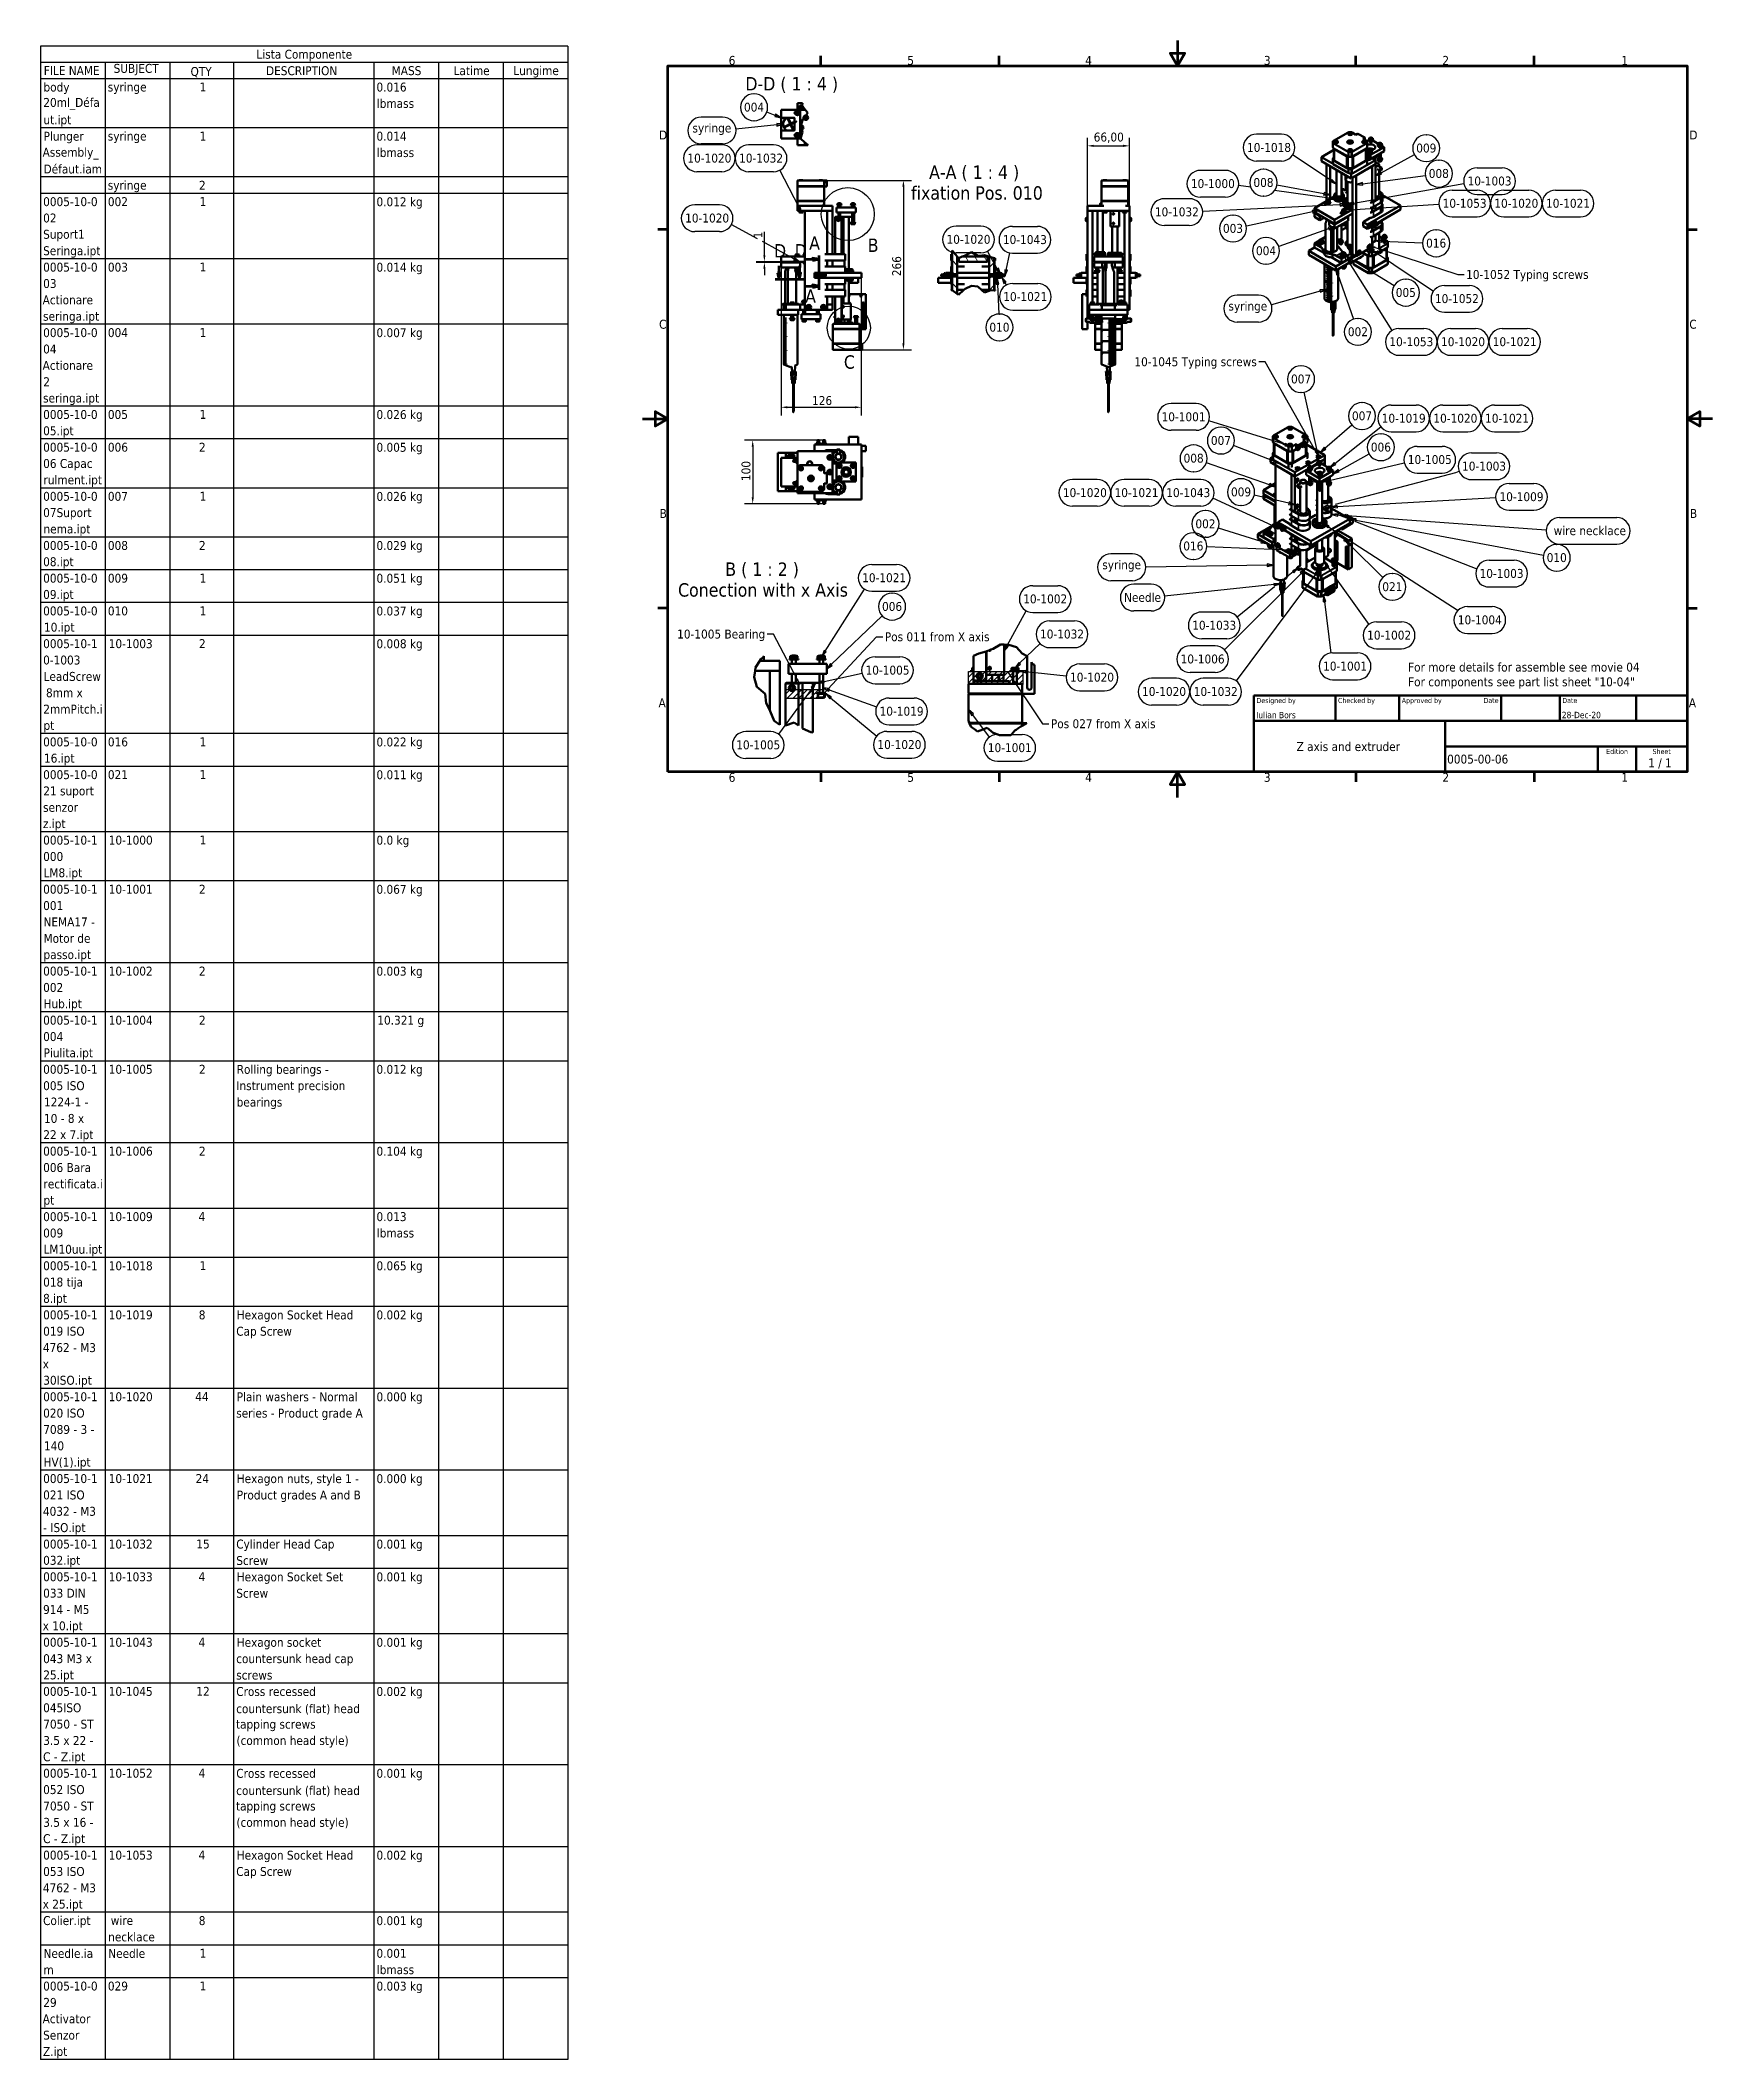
# Model space of a CAD drawing. Header units: millimetres. Extents: x -945 to 1680, y -1981 to 1188.
import ezdxf
from ezdxf.enums import TextEntityAlignment as Align

# ---------------------------------------------------------------- set-up
doc = ezdxf.new("R2010")
doc.units = ezdxf.units.MM
doc.header["$LTSCALE"] = 4
doc.linetypes.add('CHAIN', pattern=[0.3543, 0.2362, -0.0295, 0.0591, -0.0295])
for name, color, linetype, lineweight in [('Border (ISO)', 7, 'Continuous', 70), ('Break Line (ISO)', 7, 'Continuous', 50), ('Detail Boundary (ISO)', 7, 'Continuous', 25), ('Dimension (ISO)', 7, 'Continuous', 25), ('Hatch (ISO)', 7, 'Continuous', 18), ('Section Line (ISO)', 7, 'CHAIN', 70), ('Sketch Geometry (ISO)', 7, 'Continuous', 25), ('Symbol (ISO)', 7, 'Continuous', 25), ('Title (ISO)', 7, 'Continuous', 50), ('Visible (ISO)', 7, 'Continuous', 50), ('Visible Narrow (ISO)', 7, 'Continuous', 35)]:
    doc.layers.add(name, color=color, linetype=linetype, lineweight=lineweight)
doc.styles.add('Label Text (ISO)', font='tahoma.ttf')
doc.styles.add('Note Text (ISO)', font='tahoma.ttf')
doc.styles.add('Text Style39', font='tahoma.ttf')
doc.styles.add('Text Style41', font='tahoma.ttf')
doc.dimstyles.new('Default (ISO)', dxfattribs={"dimscale": 4, "dimtxt": 3.5, "dimasz": 2.5, "dimexe": 3.175, "dimexo": 0, "dimgap": 0.762, "dimtad": 1, "dimrnd": 1e-08, "dimzin": 0, "dimtxsty": 'Note Text (ISO)', "dimcen": 0.09, "dimdle": 10, "dimclrd": 256, "dimclre": 256, "dimclrt": 256, "dimazin": 0, "dimtfac": 1.001486, "dimtmove": 0, "dimatfit": 3, "dimfxl": 1, "dimtolj": 1, "dimtzin": 0, "dimlwd": -1, "dimlwe": -1, "dimarcsym": 0})
doc.dimstyles.new('Default - Method 1b (ISO)$7', dxfattribs={"dimscale": 4, "dimtxt": 3.5, "dimasz": 2.5, "dimexe": 3.175, "dimexo": 0, "dimgap": 0.762, "dimtad": 1, "dimtoh": 1, "dimrnd": 1e-08, "dimtxsty": 'Note Text (ISO)', "dimcen": 0.09, "dimdle": 10, "dimclrd": 256, "dimclre": 256, "dimclrt": 256, "dimazin": 2, "dimtfac": 1, "dimtmove": 0, "dimatfit": 3, "dimfxl": 1, "dimtolj": 1, "dimlwd": -1, "dimlwe": -1, "dimarcsym": 0})
pattern_1 = [(45, (0, 0), (-8.98026, 8.98026), [])]
pattern_2 = [(45, (0, 0), (-4.49013, 4.49013), [])]

msp = doc.modelspace()

# ---------------------------------------------------------------- texts
at = {"layer": 'Symbol (ISO)', "char_height": 21, "attachment_point": 7, "style": 'Label Text (ISO)'}
for s, insert in [('D-D ( 1 : 4 )', (161.647, 1105.637)), ('A-A ( 1 : 4 )', (450.157, 966.86)), ('fixation Pos. 010', (421.815, 937.645)), ('B ( 1 : 2 )', (130.175, 343.83)), ('Conection with x Axis', (56.018, 314.615))]:
    msp.add_mtext(s, dxfattribs=dict(at, insert=insert))
at = {"layer": 'Symbol (ISO)', "char_height": 14, "style": 'Note Text (ISO)'}
for s, insert, width, attachment_point in [('\\fTahoma|b0|i0;10-1052 Typing screws', (1293.109, 827.648), 196.71474, 1), ('\\fTahoma|b0|i0;10-1045 Typing screws', (964.51, 690.662), 196.71474, 3), ('\\fTahoma|b0|i0;10-1005 Bearing', (192.83, 263.27), 140.34036, 3), ('\\fTahoma|b0|i0;Pos 011 from X axis', (380.588, 259.052), 168.71475, 1), ('\\fTahoma|b0|i0;Pos 027 from X axis', (641.292, 122.564), 168.71475, 1)]:
    msp.add_mtext(s, dxfattribs=dict(at, insert=insert, width=width, attachment_point=attachment_point))
at = {"layer": 'Symbol (ISO)', "insert": (1201.941, 211.354), "char_height": 14, "width": 370.80715, "attachment_point": 1, "line_spacing_factor": 0.987884, "style": 'Note Text (ISO)'}
msp.add_mtext('\\fTahoma|b0|i0;For more details for assemble see movie 04\\P\\fTahoma|b0|i0;For components see part list sheet "10-04"', dxfattribs=at)

# ---------------------------------------------------------------- blocks, each defined once
blk = doc.blocks.new('Borders Default Border')
at = {"layer": 'Border (ISO)'}
for p, q in [((70, 287), (70, 290.9)), ((140, 287), (140, 290.9)), ((280, 287), (280, 290.9)), ((350, 287), (350, 290.9)), ((10, 222.75), (6.1, 222.75)), ((410, 222.75), (413.9, 222.75)), ((10, 74.25), (6.1, 74.25)), ((410, 74.25), (413.9, 74.25)), ((70, 10), (70, 6.1)), ((140, 10), (140, 6.1)), ((280, 10), (280, 6.1)), ((350, 10), (350, 6.1))]:
    blk.add_line(p, q, dxfattribs=at)
at = {"layer": 'Border (ISO)', "flags": 128}
for points in [[(210, 297), (210, 287), (207.11, 292), (212.89, 292), (210, 287)], [(10, 10), (10, 287), (410, 287), (410, 10), (10, 10)], [(0, 148.5), (10, 148.5), (5, 151.39), (5, 145.61), (10, 148.5)], [(420, 148.5), (410, 148.5), (415, 151.39), (415, 145.61), (410, 148.5)], [(210, 0), (210, 10), (207.11, 5), (212.89, 5), (210, 10)]]:
    blk.add_lwpolyline(points, dxfattribs=at)
at = {"layer": 'Border (ISO)', "char_height": 3.5, "attachment_point": 7, "style": 'Note Text (ISO)'}
for s, insert in [('6', (33.88, 287.33)), ('5', (103.98, 287.33)), ('4', (173.78, 287.4)), ('3', (243.91, 287.33)), ('2', (313.94, 287.4)), ('1', (384.21, 287.4)), ('D', (6.57, 258.13)), ('D', (410.87, 258.13)), ('C', (6.56, 183.81)), ('C', (410.86, 183.81)), ('B', (6.78, 109.63)), ('B', (411.08, 109.63)), ('A', (6.36, 35.38)), ('A', (410.66, 35.38)), ('6', (33.88, 6.03)), ('5', (103.98, 6.03)), ('4', (173.78, 6.1)), ('3', (243.91, 6.03)), ('2', (313.94, 6.1)), ('1', (384.21, 6.1))]:
    blk.add_mtext(s, dxfattribs=dict(at, insert=insert))
blk = doc.blocks.new('Title Blocks ISO')
at = {"layer": 'Title (ISO)'}
for p, q in [((270.07, 130), (100.07, 130)), ((100.07, 130), (100.07, 100)), ((132.07, 120), (132.07, 130)), ((157.07, 120), (157.07, 130)), ((197.07, 120), (197.07, 130)), ((220.07, 120), (220.07, 130)), ((250.07, 120), (250.07, 130)), ((270.07, 100), (270.07, 130)), ((100.07, 120), (270.07, 120)), ((175.07, 120), (175.07, 100)), ((270.07, 110), (175.07, 110)), ((235.07, 100), (235.07, 110)), ((250.07, 100), (250.07, 110)), ((100.07, 100), (270.07, 100))]:
    blk.add_line(p, q, dxfattribs=at)
at = {"layer": 'Title (ISO)', "style": 'Text Style41'}
for s, p in [('Designed by', (101.07, 129)), ('Checked by', (133.07, 129)), ('Approved by', (158.07, 129)), ('Date', (221.07, 129))]:
    blk.add_text(s, height=2, dxfattribs=at).set_placement(p, align=Align.TOP_LEFT)
blk.add_text('Date', height=2, dxfattribs=at).set_placement((196.07, 129), align=Align.TOP_RIGHT)
for s, p in [('Edition', (242.57, 109)), ('Sheet', (260.07, 109))]:
    blk.add_text(s, height=2, dxfattribs=at).set_placement(p, align=Align.TOP_CENTER)
at = {"layer": 'Title (ISO)', "style": 'Note Text (ISO)'}
blk.add_text('1 / 1 ', height=3.5, dxfattribs=at).set_placement((260.07, 103.5), align=Align.MIDDLE_CENTER)
at = {"layer": 'Title (ISO)'}
for tag, p, height, style in [('AUTHOR_001', (100.92, 121.05), 2.5, 'Text Style39'), ('CREATION_DATE_001', (220.89, 121.06), 2.5, 'Text Style39'), ('COMPANY_001', (116.8, 108.17), 3.5, 'Note Text (ISO)'), ('PART_NUMBER_001', (175.88, 103.25), 3.5, 'Note Text (ISO)')]:
    blk.add_attdef(tag, p, '', height=height, dxfattribs=dict(at, style=style))
at = {"layer": 'Title (ISO)', "style": 'Text Style39'}
for tag, p in [('CHECKED_BY', (133.07, 121)), ('ENG_APPROVED_BY', (158.07, 121))]:
    blk.add_attdef(tag, text='', height=2.5, dxfattribs=at).set_placement(p, align=Align.BOTTOM_LEFT)
blk.add_attdef('ENG_APPROVAL_DATE', text='', height=2.5, dxfattribs=at).set_placement((196.07, 121), align=Align.BOTTOM_RIGHT)
at = {"layer": 'Title (ISO)', "style": 'Note Text (ISO)'}
for tag, p in [('TITLE', (222.57, 115)), ('REVISION_NUMBER', (242.57, 103.5))]:
    blk.add_attdef(tag, text='', height=3.5, dxfattribs=at).set_placement(p, align=Align.MIDDLE_CENTER)
blk = doc.blocks.new('Lista Componente')
at = {"layer": 'Symbol (ISO)'}
for p, q in [((-29.23, 294.78), (-236.23, 294.78)), ((-236.23, 294.78), (-236.23, 288.36)), ((-29.23, 294.78), (-29.23, 288.36)), ((-29.23, 288.36), (-236.23, 288.36)), ((-236.23, 288.36), (-236.23, 281.94)), ((-210.83, 288.36), (-210.83, 281.94)), ((-185.43, 288.36), (-185.43, 281.94)), ((-160.43, 288.36), (-160.43, 281.94)), ((-105.43, 288.36), (-105.43, 281.94)), ((-80.03, 288.36), (-80.03, 281.94)), ((-54.63, 288.36), (-54.63, 281.94)), ((-29.23, 288.36), (-29.23, 281.94)), ((-29.23, 281.94), (-236.23, 281.94)), ((-236.23, 281.94), (-236.23, -495.27)), ((-210.83, 281.94), (-210.83, -495.27)), ((-185.43, 281.94), (-185.43, -495.27)), ((-160.43, 281.94), (-160.43, -495.27)), ((-105.43, 281.94), (-105.43, -495.27)), ((-80.03, 281.94), (-80.03, -495.27)), ((-54.63, 281.94), (-54.63, -495.27)), ((-29.23, 281.94), (-29.23, -495.27)), ((-29.23, 262.67), (-236.23, 262.67)), ((-29.23, 243.4), (-236.23, 243.4)), ((-29.23, 236.98), (-236.23, 236.98)), ((-29.23, 211.28), (-236.23, 211.28)), ((-29.23, 185.59), (-236.23, 185.59)), ((-29.23, 153.47), (-236.23, 153.47)), ((-29.23, 140.63), (-236.23, 140.63)), ((-29.23, 121.36), (-236.23, 121.36)), ((-29.23, 102.09), (-236.23, 102.09)), ((-29.23, 89.24), (-236.23, 89.24)), ((-29.23, 76.4), (-236.23, 76.4)), ((-29.23, 63.55), (-236.23, 63.55)), ((-29.23, 25.01), (-236.23, 25.01)), ((-29.23, 12.16), (-236.23, 12.16)), ((-29.23, -13.53), (-236.23, -13.53)), ((-29.23, -32.8), (-236.23, -32.8)), ((-29.23, -64.91), (-236.23, -64.91)), ((-29.23, -84.18), (-236.23, -84.18)), ((-29.23, -103.45), (-236.23, -103.45)), ((-29.23, -135.57), (-236.23, -135.57)), ((-29.23, -161.26), (-236.23, -161.26)), ((-29.23, -180.53), (-236.23, -180.53)), ((-29.23, -199.8), (-236.23, -199.8)), ((-29.23, -231.92), (-236.23, -231.92)), ((-29.23, -264.03), (-236.23, -264.03)), ((-29.23, -289.72), (-236.23, -289.72)), ((-29.23, -302.57), (-236.23, -302.57)), ((-29.23, -328.26), (-236.23, -328.26)), ((-29.23, -347.53), (-236.23, -347.53)), ((-29.23, -379.65), (-236.23, -379.65)), ((-29.23, -411.76), (-236.23, -411.76)), ((-29.23, -437.46), (-236.23, -437.46)), ((-29.23, -450.3), (-236.23, -450.3)), ((-29.23, -463.15), (-236.23, -463.15)), ((-29.23, -495.27), (-236.23, -495.27))]:
    blk.add_line(p, q, dxfattribs=at)
at = {"layer": 'Symbol (ISO)', "char_height": 3.5, "attachment_point": 7, "style": 'Note Text (ISO)'}
for s, insert in [('Lista Componente', (-151.45, 288.82)), ('FILE NAME', (-234.89, 283.4)), ('SUBJECT', (-207.49, 283.3)), ('QTY', (-177.3, 282.44)), ('DESCRIPTION', (-147.68, 283.29)), ('MASS', (-98.36, 283.31)), ('Latime', (-74.08, 283.31)), ('Lungime', (-50.63, 282.4)), ('body ', (-235.01, 275.93)), ('syringe', (-209.77, 275.97)), ('1', (-173.72, 276.97)), ('0.016 ', (-104.34, 276.87)), ('20ml_Défa', (-235.08, 269.77)), ('lbmass', (-104.2, 270.44)), ('ut.ipt', (-235.03, 263.09)), ('Assembly_', (-235.35, 250.24)), ('Plunger ', (-234.98, 256.64)), ('syringe', (-209.77, 256.7)), ('1', (-173.72, 257.7)), ('0.014 ', (-104.34, 257.6)), ('lbmass', (-104.2, 251.17)), ('Défaut.iam', (-234.98, 244.71)), ('syringe', (-209.77, 237.43)), ('2', (-173.99, 238.4)), ('0005-10-0', (-235.14, 231.91)), ('002', (-209.74, 231.9)), ('1', (-173.72, 232.01)), ('0.012 kg', (-104.34, 230.94)), ('Suport1 ', (-235.15, 218.17)), ('02 ', (-235.14, 225.48)), ('Seringa.ipt', (-235.15, 211.72)), ('0005-10-0', (-235.14, 206.21)), ('003', (-209.74, 206.21)), ('1', (-173.72, 206.32)), ('0.014 kg', (-104.34, 205.25)), ('03 ', (-235.14, 199.79)), ('Actionare ', (-235.35, 193.37)), ('seringa.ipt', (-235.17, 186.02)), ('0005-10-0', (-235.14, 180.52)), ('004', (-209.74, 180.52)), ('1', (-173.72, 180.62)), ('0.007 kg', (-104.34, 179.56)), ('04 ', (-235.14, 174.1)), ('Actionare ', (-235.35, 167.67)), ('seringa.ipt', (-235.17, 153.91)), ('2 ', (-235.08, 161.32)), ('0005-10-0', (-235.14, 148.4)), ('005', (-209.74, 148.4)), ('1', (-173.72, 148.51)), ('0.026 kg', (-104.34, 147.44)), ('05.ipt', (-235.14, 141.09)), ('0005-10-0', (-235.14, 135.56)), ('006', (-209.74, 135.56)), ('2', (-173.99, 135.63)), ('0.005 kg', (-104.34, 134.6)), ('06 Capac ', (-235.14, 128.24)), ('0005-10-0', (-235.14, 116.29)), ('rulment.ipt', (-235.01, 121.82)), ('007', (-209.74, 116.29)), ('1', (-173.72, 116.39)), ('0.026 kg', (-104.34, 115.33)), ('07Suport ', (-235.14, 108.97)), ('nema.ipt', (-235.01, 102.55)), ('0005-10-0', (-235.14, 97.02)), ('008', (-209.74, 97.01)), ('2', (-173.99, 97.09)), ('0.029 kg', (-104.34, 96.06)), ('08.ipt', (-235.14, 89.7)), ('0005-10-0', (-235.14, 84.17)), ('009', (-209.74, 84.17)), ('1', (-173.72, 84.28)), ('0.051 kg', (-104.34, 83.21)), ('09.ipt', (-235.14, 76.86)), ('0005-10-0', (-235.14, 71.33)), ('010', (-209.74, 71.33)), ('1', (-173.72, 71.43)), ('0.037 kg', (-104.34, 70.36)), ('10.ipt', (-234.81, 64.01)), ('0005-10-1', (-235.14, 58.48)), ('0-1003 ', (-235.14, 52.06)), ('10-1003', (-209.41, 58.48)), ('2', (-173.99, 58.55)), ('0.008 kg', (-104.34, 57.52)), ('LeadScrew', (-234.98, 45.63)), (' 8mm x ', (-235.33, 39.2)), ('2mmPitch.i', (-235.08, 32.8)), ('pt', (-235.01, 25.47)), ('0005-10-0', (-235.14, 19.94)), ('16.ipt', (-234.81, 12.62)), ('016', (-209.74, 19.94)), ('1', (-173.72, 20.04)), ('0.022 kg', (-104.34, 18.98)), ('0005-10-0', (-235.14, 7.09)), ('021', (-209.74, 7.09)), ('1', (-173.72, 7.2)), ('0.011 kg', (-104.34, 6.13)), ('21 suport ', (-235.08, -0.22)), ('senzor ', (-235.17, -5.75)), ('z.ipt', (-235.21, -13.07)), ('0005-10-1', (-235.14, -18.6)), ('10-1000', (-209.41, -18.6)), ('1', (-173.72, -18.49)), ('0.0 kg', (-104.34, -19.56)), ('000 ', (-235.14, -25.02)), ('LM8.ipt', (-234.98, -32.34)), ('0005-10-1', (-235.14, -37.87)), ('10-1001', (-209.41, -37.87)), ('2', (-173.99, -37.8)), ('0.067 kg', (-104.34, -38.83)), ('001 ', (-235.14, -44.29)), ('NEMA17 - ', (-234.98, -50.64)), ('Motor de ', (-234.98, -57.14)), ('passo.ipt', (-235.01, -64.45)), ('0005-10-1', (-235.14, -69.98)), ('10-1002', (-209.41, -69.99)), ('2', (-173.99, -69.91)), ('0.003 kg', (-104.34, -70.95)), ('002  ', (-235.14, -76.41)), ('Hub.ipt', (-234.98, -83.72)), ('0005-10-1', (-235.14, -89.25)), ('10-1004', (-209.41, -89.25)), ('2', (-173.99, -89.18)), ('10.321 g', (-104.01, -90.17)), ('004 ', (-235.14, -95.68)), ('Piulita.ipt', (-234.98, -102.99)), ('0005-10-1', (-235.14, -108.52)), ('10-1005', (-209.41, -108.52)), ('2', (-173.99, -108.45)), ('Rolling bearings - ', (-159.18, -109.48)), ('0.012 kg', (-104.34, -109.48)), ('005 ISO ', (-235.14, -114.95)), ('1224-1 - ', (-234.81, -121.3)), ('Instrument precision ', (-159.31, -115.88)), ('bearings', (-159.21, -122.33)), ('10 - 8 x ', (-234.81, -127.8)), ('22 x 7.ipt', (-235.08, -135.11)), ('0005-10-1', (-235.14, -140.64)), ('10-1006', (-209.41, -140.64)), ('2', (-173.99, -140.57)), ('0.104 kg', (-104.34, -141.6)), ('006 Bara ', (-235.14, -147.06)), ('rectificata.i', (-235.01, -153.49)), ('pt', (-235.01, -160.8)), ('0005-10-1', (-235.14, -166.33)), ('10-1009', (-209.41, -166.33)), ('4', (-174.15, -166.22)), ('0.013 ', (-104.34, -166.33)), ('009 ', (-235.14, -172.75)), ('lbmass', (-104.2, -172.76)), ('0005-10-1', (-235.14, -185.6)), ('LM10uu.ipt', (-234.98, -180.07)), ('10-1018', (-209.41, -185.61)), ('1', (-173.72, -185.5)), ('0.065 kg', (-104.34, -186.56)), ('018 tija ', (-235.14, -192.94)), ('8.ipt', (-235.16, -199.34)), ('0005-10-1', (-235.14, -204.87)), ('10-1019', (-209.41, -204.87)), ('8', (-174.07, -204.88)), ('Hexagon Socket Head ', (-159.18, -205.83)), ('0.002 kg', (-104.34, -205.83)), ('019 ISO ', (-235.14, -211.29)), ('Cap Screw', (-159.37, -212.23)), ('x ', (-235.31, -224.07)), ('4762 - M3 ', (-235.24, -217.72)), ('30ISO.ipt', (-235.1, -231.46)), ('0005-10-1', (-235.14, -236.99)), ('10-1020', (-209.41, -236.99)), ('44', (-175.46, -236.88)), ('Plain washers - Normal ', (-159.18, -237.03)), ('0.000 kg', (-104.34, -237.95)), ('020 ISO ', (-235.14, -243.41)), ('series - Product grade A', (-159.37, -244.37)), ('7089 - 3 - ', (-235.1, -249.84)), ('140 ', (-234.81, -256.26)), ('HV(1).ipt', (-234.98, -263.57)), ('0005-10-1', (-235.14, -269.1)), ('10-1021', (-209.41, -269.1)), ('24', (-175.3, -269.03)), ('Hexagon nuts, style 1 - ', (-159.18, -270.06)), ('0.000 kg', (-104.34, -270.06)), ('021 ISO ', (-235.14, -275.53)), ('Product grades A and B', (-159.18, -276.49)), ('4032 - M3 ', (-235.24, -281.95)), ('- ISO.ipt', (-235.12, -289.27)), ('0005-10-1', (-235.14, -294.8)), ('10-1032', (-209.41, -294.8)), ('15', (-175.03, -294.77)), ('Cylinder Head Cap ', (-159.37, -295.73)), ('0.001 kg', (-104.34, -295.76)), ('032.ipt', (-235.14, -302.11)), ('Screw', (-159.35, -301.25)), ('0005-10-1', (-235.14, -307.64)), ('10-1033', (-209.41, -307.64)), ('4', (-174.15, -307.53)), ('Hexagon Socket Set ', (-159.18, -308.6)), ('0.001 kg', (-104.34, -308.6)), ('914 - M5 ', (-235.17, -320.49)), ('033 DIN ', (-235.14, -314.06)), ('Screw', (-159.35, -314.1)), ('x 10.ipt', (-235.31, -327.8)), ('0005-10-1', (-235.14, -333.33)), ('10-1043', (-209.41, -333.34)), ('4', (-174.15, -333.22)), ('Hexagon socket ', (-159.18, -334.3)), ('0.001 kg', (-104.34, -334.3)), ('043 M3 x ', (-235.14, -339.76)), ('countersunk head cap ', (-159.39, -340.69)), ('25.ipt', (-235.08, -347.07)), ('screws', (-159.37, -346.21)), ('0005-10-1', (-235.14, -352.6)), ('045ISO ', (-235.14, -359.03)), ('10-1045', (-209.41, -352.6)), ('12', (-175.03, -352.53)), ('countersunk (flat) head ', (-159.39, -359.96)), ('Cross recessed ', (-159.37, -352.65)), ('0.002 kg', (-104.34, -353.57)), ('7050 - ST ', (-235.1, -365.45)), ('tapping screws ', (-159.48, -366.41)), ('3.5 x 22 - ', (-235.1, -371.87)), ('(common head style)', (-159.28, -372.81)), ('C - Z.ipt', (-235.17, -379.19)), ('0005-10-1', (-235.14, -384.72)), ('052 ISO ', (-235.14, -391.14)), ('10-1052', (-209.41, -384.72)), ('4', (-174.15, -384.61)), ('countersunk (flat) head ', (-159.39, -392.08)), ('Cross recessed ', (-159.37, -384.76)), ('0.001 kg', (-104.34, -385.68)), ('7050 - ST ', (-235.1, -397.57)), ('tapping screws ', (-159.48, -398.53)), ('3.5 x 16 - ', (-235.1, -403.99)), ('(common head style)', (-159.28, -404.93)), ('C - Z.ipt', (-235.17, -411.31)), ('0005-10-1', (-235.14, -416.84)), ('053 ISO ', (-235.14, -423.26)), ('10-1053', (-209.41, -416.84)), ('4', (-174.15, -416.73)), ('Cap Screw', (-159.37, -424.19)), ('Hexagon Socket Head ', (-159.18, -417.8)), ('0.002 kg', (-104.34, -417.8)), ('4762 - M3 ', (-235.24, -429.68)), ('x 25.ipt', (-235.31, -437)), ('Colier.ipt', (-235.17, -443.46)), (' wire ', (-209.93, -442.49)), ('8', (-174.07, -442.54)), ('0.001 kg', (-104.34, -443.49)), ('necklace', (-209.61, -448.93)), ('m', (-235.01, -461.77)), ('Needle.ia', (-234.98, -455.42)), ('Needle', (-209.58, -455.42)), ('1', (-173.72, -455.27)), ('0.001 ', (-104.34, -455.37)), ('lbmass', (-104.2, -461.8)), ('0005-10-0', (-235.14, -468.22)), ('029', (-209.74, -468.22)), ('1', (-173.72, -468.12)), ('0.003 kg', (-104.34, -469.18)), ('29 ', (-235.08, -474.64)), ('Activator ', (-235.35, -481.07)), ('Z.ipt', (-235.19, -494.81)), ('Senzor ', (-235.15, -487.49))]:
    blk.add_mtext(s, dxfattribs=dict(at, insert=insert))
blk = doc.blocks.new('*D7')
at = {"layer": 'Defpoints', "color": 0, "transparency": 16777216}
for p in [(281, 968.3), (336.4, 702.4), (409.8, 702.4)]:
    blk.add_point(p, dxfattribs=at)
at = {"layer": 'Dimension (ISO)', "transparency": 16777216}
for p, q in [((281, 968.3), (422.5, 968.3)), ((409.8, 958.3), (409.8, 712.4)), ((336.4, 702.4), (422.5, 702.4))]:
    blk.add_line(p, q, dxfattribs=at)
for points in [[(408.1, 958.3), (411.5, 958.3), (409.8, 968.3)], [(408.1, 712.4), (411.5, 712.4), (409.8, 702.4)]]:
    blk.add_solid(points, dxfattribs=at)
at = {"layer": 'Dimension (ISO)', "transparency": 16777216, "insert": (392.2, 817.9), "char_height": 14, "attachment_point": 1, "rotation": 90, "style": 'Note Text (ISO)'}
blk.add_mtext('\\A1;266', dxfattribs=at)
blk = doc.blocks.new('*D8')
at = {"layer": 'Defpoints', "color": 0, "transparency": 16777216}
for p in [(217.8, 840.6), (343.7, 819.3), (343.7, 612.2)]:
    blk.add_point(p, dxfattribs=at)
at = {"layer": 'Dimension (ISO)', "transparency": 16777216}
for p, q in [((217.8, 840.6), (217.8, 599.5)), ((343.7, 819.3), (343.7, 599.5)), ((227.8, 612.2), (333.7, 612.2))]:
    blk.add_line(p, q, dxfattribs=at)
for points in [[(227.8, 613.9), (227.8, 610.5), (217.8, 612.2)], [(333.7, 613.9), (333.7, 610.5), (343.7, 612.2)]]:
    blk.add_solid(points, dxfattribs=at)
at = {"layer": 'Dimension (ISO)', "transparency": 16777216, "insert": (266.4, 629.8), "char_height": 14, "attachment_point": 1, "style": 'Note Text (ISO)'}
blk.add_mtext('\\A1;126', dxfattribs=at)
blk = doc.blocks.new('Balloon1')
at = {"layer": 'Symbol (ISO)'}
for p, q in [((267.33, 79.3), (267.15, 76.76)), ((267.65, 76.82), (267.33, 79.3)), ((268.15, 76.89), (267.33, 79.3)), ((267.15, 76.76), (268.15, 76.89)), ((267.65, 76.82), (270.22, 56.62)), ((270.89, 56.67), (280.67, 56.67)), ((270.89, 46.17), (280.67, 46.17))]:
    blk.add_line(p, q, dxfattribs=at)
at = {"layer": 'Symbol (ISO)', "flags": 128}
blk.add_lwpolyline([(268.15, 76.89), (267.33, 79.3), (267.15, 76.76), (268.15, 76.89)], dxfattribs=at)
at = {"layer": 'Symbol (ISO)'}
for centre, start, end in [((270.89, 51.42), 90, 270), ((280.67, 51.42), 270, 90)]:
    blk.add_arc(centre, 5.25, start, end, dxfattribs=at)
blk.add_solid([(268.15, 76.89), (267.33, 79.3), (267.15, 76.76), (268.15, 76.89)], dxfattribs=at)
at = {"layer": 'Symbol (ISO)', "insert": (275.78, 51.46), "char_height": 3.5, "attachment_point": 5, "style": 'Note Text (ISO)'}
blk.add_mtext('10-1001', dxfattribs=at)
blk = doc.blocks.new('Balloon2')
at = {"layer": 'Symbol (ISO)'}
for p, q in [((277.7, 98.93), (275.92, 100.69)), ((278.05, 99.29), (275.92, 100.69)), ((275.92, 100.69), (277.35, 98.58)), ((277.35, 98.58), (278.05, 99.29)), ((277.7, 98.93), (290.52, 86.26)), ((294.24, 87.83), (294.4, 87.83)), ((294.24, 77.33), (294.4, 77.33))]:
    blk.add_line(p, q, dxfattribs=at)
at = {"layer": 'Symbol (ISO)', "flags": 128}
blk.add_lwpolyline([(278.05, 99.29), (275.92, 100.69), (277.35, 98.58), (278.05, 99.29)], dxfattribs=at)
at = {"layer": 'Symbol (ISO)'}
for centre, start, end in [((294.24, 82.58), 90, 270), ((294.4, 82.58), 270, 90)]:
    blk.add_arc(centre, 5.25, start, end, dxfattribs=at)
blk.add_solid([(278.05, 99.29), (275.92, 100.69), (277.35, 98.58), (278.05, 99.29)], dxfattribs=at)
at = {"layer": 'Symbol (ISO)', "insert": (294.32, 82.62), "char_height": 3.5, "attachment_point": 5, "style": 'Note Text (ISO)'}
blk.add_mtext('021', dxfattribs=at)
blk = doc.blocks.new('Balloon3')
at = {"layer": 'Symbol (ISO)'}
for p, q in [((217.28, 154.5), (207.49, 154.5)), ((217.28, 144), (207.49, 144)), ((252.3, 138.41), (222.28, 147.7)), ((252.45, 138.89), (252.15, 137.93)), ((252.15, 137.93), (254.69, 137.67)), ((252.3, 138.41), (254.69, 137.67)), ((254.69, 137.67), (252.45, 138.89))]:
    blk.add_line(p, q, dxfattribs=at)
at = {"layer": 'Symbol (ISO)', "flags": 128}
blk.add_lwpolyline([(252.15, 137.93), (254.69, 137.67), (252.45, 138.89), (252.15, 137.93)], dxfattribs=at)
at = {"layer": 'Symbol (ISO)'}
for centre, start, end in [((207.49, 149.25), 90, 270), ((217.28, 149.25), 270, 90)]:
    blk.add_arc(centre, 5.25, start, end, dxfattribs=at)
blk.add_solid([(252.15, 137.93), (254.69, 137.67), (252.45, 138.89), (252.15, 137.93)], dxfattribs=at)
at = {"layer": 'Symbol (ISO)', "insert": (212.38, 149.29), "char_height": 3.5, "attachment_point": 5, "style": 'Note Text (ISO)'}
blk.add_mtext('10-1001', dxfattribs=at)
blk = doc.blocks.new('Balloon4')
at = {"layer": 'Symbol (ISO)'}
for p, q in [((221.06, 112.52), (220.9, 112.52)), ((242.8, 100.32), (226.05, 105.67)), ((221.06, 102.02), (220.9, 102.02)), ((242.95, 100.8), (242.65, 99.85)), ((242.65, 99.85), (245.18, 99.56)), ((242.8, 100.32), (245.18, 99.56)), ((245.18, 99.56), (242.95, 100.8))]:
    blk.add_line(p, q, dxfattribs=at)
at = {"layer": 'Symbol (ISO)', "flags": 128}
blk.add_lwpolyline([(242.65, 99.85), (245.18, 99.56), (242.95, 100.8), (242.65, 99.85)], dxfattribs=at)
at = {"layer": 'Symbol (ISO)'}
for centre, start, end in [((220.9, 107.27), 90, 270), ((221.06, 107.27), 270, 90)]:
    blk.add_arc(centre, 5.25, start, end, dxfattribs=at)
blk.add_solid([(242.65, 99.85), (245.18, 99.56), (242.95, 100.8), (242.65, 99.85)], dxfattribs=at)
at = {"layer": 'Symbol (ISO)', "insert": (220.98, 107.3), "char_height": 3.5, "attachment_point": 5, "style": 'Note Text (ISO)'}
blk.add_mtext('002', dxfattribs=at)
blk = doc.blocks.new('Balloon5')
at = {"layer": 'Symbol (ISO)'}
for p, q in [((282.33, 154.87), (282.49, 154.87)), ((267.87, 136.96), (278.39, 146.16)), ((282.33, 144.37), (282.49, 144.37)), ((267.54, 137.34), (265.99, 135.32)), ((267.87, 136.96), (265.99, 135.32)), ((265.99, 135.32), (268.2, 136.59)), ((268.2, 136.59), (267.54, 137.34))]:
    blk.add_line(p, q, dxfattribs=at)
at = {"layer": 'Symbol (ISO)', "flags": 128}
blk.add_lwpolyline([(267.54, 137.34), (265.99, 135.32), (268.2, 136.59), (267.54, 137.34)], dxfattribs=at)
at = {"layer": 'Symbol (ISO)'}
for centre, start, end in [((282.33, 149.62), 90, 270), ((282.49, 149.62), 270, 90)]:
    blk.add_arc(centre, 5.25, start, end, dxfattribs=at)
blk.add_solid([(267.54, 137.34), (265.99, 135.32), (268.2, 136.59), (267.54, 137.34)], dxfattribs=at)
at = {"layer": 'Symbol (ISO)', "insert": (282.41, 149.65), "char_height": 3.5, "attachment_point": 5, "style": 'Note Text (ISO)'}
blk.add_mtext('007', dxfattribs=at)
blk = doc.blocks.new('*D14')
at = {"layer": 'Defpoints', "color": 0, "transparency": 16777216}
for p in [(764.6, 1022.5), (698.6, 928.3), (764.6, 928.3)]:
    blk.add_point(p, dxfattribs=at)
at = {"layer": 'Dimension (ISO)', "transparency": 16777216}
for p, q in [((698.6, 928.3), (698.6, 1035.2)), ((708.6, 1022.5), (754.6, 1022.5)), ((764.6, 928.3), (764.6, 1035.2))]:
    blk.add_line(p, q, dxfattribs=at)
for points in [[(708.6, 1024.2), (708.6, 1020.8), (698.6, 1022.5)], [(754.6, 1024.2), (754.6, 1020.8), (764.6, 1022.5)]]:
    blk.add_solid(points, dxfattribs=at)
at = {"layer": 'Dimension (ISO)', "transparency": 16777216, "insert": (708.5, 1043.3), "char_height": 14, "attachment_point": 1, "style": 'Note Text (ISO)'}
blk.add_mtext('\\A1;66,00', dxfattribs=at)
blk = doc.blocks.new('Balloon6')
at = {"layer": 'Symbol (ISO)'}
for p, q in [((268.98, 90.26), (267.52, 92.29)), ((269.39, 90.55), (267.52, 92.29)), ((267.52, 92.29), (268.58, 89.96)), ((268.58, 89.96), (269.39, 90.55)), ((268.98, 90.26), (285.11, 67.82)), ((288.16, 68.82), (297.95, 68.82)), ((288.16, 58.32), (297.95, 58.32))]:
    blk.add_line(p, q, dxfattribs=at)
at = {"layer": 'Symbol (ISO)', "flags": 128}
blk.add_lwpolyline([(269.39, 90.55), (267.52, 92.29), (268.58, 89.96), (269.39, 90.55)], dxfattribs=at)
at = {"layer": 'Symbol (ISO)'}
for centre, start, end in [((288.16, 63.57), 90, 270), ((297.95, 63.57), 270, 90)]:
    blk.add_arc(centre, 5.25, start, end, dxfattribs=at)
blk.add_solid([(269.39, 90.55), (267.52, 92.29), (268.58, 89.96), (269.39, 90.55)], dxfattribs=at)
at = {"layer": 'Symbol (ISO)', "insert": (293.06, 63.61), "char_height": 3.5, "attachment_point": 5, "style": 'Note Text (ISO)'}
blk.add_mtext('10-1002', dxfattribs=at)
blk = doc.blocks.new('Balloon7')
at = {"layer": 'Symbol (ISO)'}
for p, q in [((264.41, 87.79), (233.04, 45.65)), ((265.91, 89.79), (264.01, 88.09)), ((264.01, 88.09), (264.81, 87.49)), ((264.41, 87.79), (265.91, 89.79)), ((264.81, 87.49), (265.91, 89.79)), ((209.63, 46.7), (199.84, 46.7)), ((229.91, 46.7), (220.13, 46.7)), ((209.63, 36.2), (199.84, 36.2)), ((229.91, 36.2), (220.13, 36.2))]:
    blk.add_line(p, q, dxfattribs=at)
at = {"layer": 'Symbol (ISO)', "flags": 128}
blk.add_lwpolyline([(264.81, 87.49), (265.91, 89.79), (264.01, 88.09), (264.81, 87.49)], dxfattribs=at)
at = {"layer": 'Symbol (ISO)'}
for centre, start, end in [((199.84, 41.45), 90, 270), ((209.63, 41.45), 270, 90), ((220.13, 41.45), 90, 270), ((229.91, 41.45), 270, 90)]:
    blk.add_arc(centre, 5.25, start, end, dxfattribs=at)
blk.add_solid([(264.81, 87.49), (265.91, 89.79), (264.01, 88.09), (264.81, 87.49)], dxfattribs=at)
at = {"layer": 'Symbol (ISO)', "char_height": 3.5, "attachment_point": 5, "style": 'Note Text (ISO)'}
for s, insert in [('10-1020', (204.73, 41.49)), ('10-1032', (225.02, 41.49))]:
    blk.add_mtext(s, dxfattribs=dict(at, insert=insert))
blk = doc.blocks.new('Balloon8')
at = {"layer": 'Symbol (ISO)'}
for p, q in [((255.39, 88.44), (250.22, 84.28)), ((257.33, 90), (255.07, 88.83)), ((255.07, 88.83), (255.7, 88.05)), ((255.39, 88.44), (257.33, 90)), ((255.7, 88.05), (257.33, 90)), ((248.09, 82.56), (233.39, 70.74)), ((229.31, 72.71), (219.52, 72.71)), ((229.31, 62.21), (219.52, 62.21))]:
    blk.add_line(p, q, dxfattribs=at)
at = {"layer": 'Symbol (ISO)', "flags": 128}
blk.add_lwpolyline([(255.7, 88.05), (257.33, 90), (255.07, 88.83), (255.7, 88.05)], dxfattribs=at)
at = {"layer": 'Symbol (ISO)'}
for centre, start, end in [((219.52, 67.46), 90, 270), ((229.31, 67.46), 270, 90)]:
    blk.add_arc(centre, 5.25, start, end, dxfattribs=at)
blk.add_solid([(255.7, 88.05), (257.33, 90), (255.07, 88.83), (255.7, 88.05)], dxfattribs=at)
at = {"layer": 'Symbol (ISO)', "insert": (224.41, 67.49), "char_height": 3.5, "attachment_point": 5, "style": 'Note Text (ISO)'}
blk.add_mtext('10-1033', dxfattribs=at)
blk = doc.blocks.new('Balloon9')
at = {"layer": 'Symbol (ISO)'}
for p, q in [((199.72, 83.63), (192.83, 83.63)), ((247.89, 83.46), (204.92, 78.93)), ((250.38, 83.73), (247.84, 83.96)), ((247.84, 83.96), (247.94, 82.97)), ((247.89, 83.46), (250.38, 83.73)), ((247.94, 82.97), (250.38, 83.73)), ((199.72, 73.13), (192.83, 73.13))]:
    blk.add_line(p, q, dxfattribs=at)
at = {"layer": 'Symbol (ISO)', "flags": 128}
blk.add_lwpolyline([(247.94, 82.97), (250.38, 83.73), (247.84, 83.96), (247.94, 82.97)], dxfattribs=at)
at = {"layer": 'Symbol (ISO)'}
for centre, start, end in [((192.83, 78.38), 90, 270), ((199.72, 78.38), 270, 90)]:
    blk.add_arc(centre, 5.25, start, end, dxfattribs=at)
blk.add_solid([(247.94, 82.97), (250.38, 83.73), (247.84, 83.96), (247.94, 82.97)], dxfattribs=at)
at = {"layer": 'Symbol (ISO)', "insert": (196.28, 78.42), "char_height": 3.5, "attachment_point": 5, "style": 'Note Text (ISO)'}
blk.add_mtext('Needle', dxfattribs=at)
blk = doc.blocks.new('Balloon10')
at = {"layer": 'Symbol (ISO)'}
for p, q in [((192.29, 95.51), (183.88, 95.51)), ((245.19, 91.1), (197.54, 90.34)), ((247.69, 91.14), (245.18, 91.6)), ((245.18, 91.6), (245.19, 90.6)), ((245.19, 91.1), (247.69, 91.14)), ((245.19, 90.6), (247.69, 91.14)), ((192.29, 85.01), (183.88, 85.01))]:
    blk.add_line(p, q, dxfattribs=at)
at = {"layer": 'Symbol (ISO)', "flags": 128}
blk.add_lwpolyline([(245.19, 90.6), (247.69, 91.14), (245.18, 91.6), (245.19, 90.6)], dxfattribs=at)
at = {"layer": 'Symbol (ISO)'}
for centre, start, end in [((183.88, 90.26), 90, 270), ((192.29, 90.26), 270, 90)]:
    blk.add_arc(centre, 5.25, start, end, dxfattribs=at)
blk.add_solid([(245.19, 90.6), (247.69, 91.14), (245.18, 91.6), (245.19, 90.6)], dxfattribs=at)
at = {"layer": 'Symbol (ISO)', "insert": (188.09, 90.76), "char_height": 3.5, "attachment_point": 5, "style": 'Note Text (ISO)'}
blk.add_mtext('syringe', dxfattribs=at)
blk = doc.blocks.new('Balloon11')
at = {"layer": 'Symbol (ISO)'}
for p, q in [((178.54, 124.73), (168.75, 124.73)), ((198.83, 124.73), (189.04, 124.73)), ((219.12, 124.73), (209.33, 124.73)), ((178.54, 114.23), (168.75, 114.23)), ((198.83, 114.23), (189.04, 114.23)), ((219.12, 114.23), (209.33, 114.23)), ((247.15, 106.72), (223.88, 117.32)), ((247.36, 107.18), (246.94, 106.27)), ((246.94, 106.27), (249.42, 105.69)), ((247.15, 106.72), (249.42, 105.69)), ((249.42, 105.69), (247.36, 107.18))]:
    blk.add_line(p, q, dxfattribs=at)
at = {"layer": 'Symbol (ISO)', "flags": 128}
blk.add_lwpolyline([(246.94, 106.27), (249.42, 105.69), (247.36, 107.18), (246.94, 106.27)], dxfattribs=at)
at = {"layer": 'Symbol (ISO)'}
for centre, start, end in [((168.75, 119.48), 90, 270), ((178.54, 119.48), 270, 90), ((189.04, 119.48), 90, 270), ((198.83, 119.48), 270, 90), ((209.33, 119.48), 90, 270), ((219.12, 119.48), 270, 90)]:
    blk.add_arc(centre, 5.25, start, end, dxfattribs=at)
blk.add_solid([(246.94, 106.27), (249.42, 105.69), (247.36, 107.18), (246.94, 106.27)], dxfattribs=at)
at = {"layer": 'Symbol (ISO)', "char_height": 3.5, "attachment_point": 5, "style": 'Note Text (ISO)'}
for s, insert in [('10-1020', (173.65, 119.52)), ('10-1021', (193.93, 119.52)), ('10-1043', (214.22, 119.52))]:
    blk.add_mtext(s, dxfattribs=dict(at, insert=insert))
blk = doc.blocks.new('Balloon12')
at = {"layer": 'Symbol (ISO)'}
for p, q in [((273.26, 128.17), (285.16, 134.8)), ((289.75, 142.6), (289.9, 142.6)), ((273.02, 128.6), (271.08, 126.95)), ((273.26, 128.17), (271.08, 126.95)), ((271.08, 126.95), (273.51, 127.73)), ((273.51, 127.73), (273.02, 128.6)), ((289.75, 132.1), (289.9, 132.1))]:
    blk.add_line(p, q, dxfattribs=at)
at = {"layer": 'Symbol (ISO)', "flags": 128}
blk.add_lwpolyline([(273.02, 128.6), (271.08, 126.95), (273.51, 127.73), (273.02, 128.6)], dxfattribs=at)
at = {"layer": 'Symbol (ISO)'}
for centre, start, end in [((289.75, 137.35), 90, 270), ((289.9, 137.35), 270, 90)]:
    blk.add_arc(centre, 5.25, start, end, dxfattribs=at)
blk.add_solid([(273.02, 128.6), (271.08, 126.95), (273.51, 127.73), (273.02, 128.6)], dxfattribs=at)
at = {"layer": 'Symbol (ISO)', "insert": (289.82, 137.39), "char_height": 3.5, "attachment_point": 5, "style": 'Note Text (ISO)'}
blk.add_mtext('006', dxfattribs=at)
blk = doc.blocks.new('Balloon13')
at = {"layer": 'Symbol (ISO)'}
for p, q in [((304.12, 137.72), (313.9, 137.72)), ((269.46, 124.37), (299.02, 131.28)), ((304.12, 127.22), (313.9, 127.22)), ((269.34, 124.85), (267.02, 123.8)), ((269.46, 124.37), (267.02, 123.8)), ((267.02, 123.8), (269.57, 123.88)), ((269.57, 123.88), (269.34, 124.85))]:
    blk.add_line(p, q, dxfattribs=at)
at = {"layer": 'Symbol (ISO)', "flags": 128}
blk.add_lwpolyline([(269.34, 124.85), (267.02, 123.8), (269.57, 123.88), (269.34, 124.85)], dxfattribs=at)
at = {"layer": 'Symbol (ISO)'}
for centre, start, end in [((304.12, 132.47), 90, 270), ((313.9, 132.47), 270, 90)]:
    blk.add_arc(centre, 5.25, start, end, dxfattribs=at)
blk.add_solid([(269.34, 124.85), (267.02, 123.8), (269.57, 123.88), (269.34, 124.85)], dxfattribs=at)
at = {"layer": 'Symbol (ISO)', "insert": (309.01, 132.51), "char_height": 3.5, "attachment_point": 5, "style": 'Note Text (ISO)'}
blk.add_mtext('10-1005', dxfattribs=at)
blk = doc.blocks.new('Balloon14')
at = {"layer": 'Symbol (ISO)'}
for p, q in [((293.87, 153.92), (303.66, 153.92)), ((314.16, 153.92), (323.95, 153.92)), ((334.45, 153.92), (344.23, 153.92)), ((271.77, 130.96), (289.78, 145.4)), ((293.87, 143.42), (303.66, 143.42)), ((314.16, 143.42), (323.95, 143.42)), ((334.45, 143.42), (344.23, 143.42)), ((271.46, 131.35), (269.82, 129.4)), ((271.77, 130.96), (269.82, 129.4)), ((269.82, 129.4), (272.08, 130.57)), ((272.08, 130.57), (271.46, 131.35))]:
    blk.add_line(p, q, dxfattribs=at)
at = {"layer": 'Symbol (ISO)', "flags": 128}
blk.add_lwpolyline([(271.46, 131.35), (269.82, 129.4), (272.08, 130.57), (271.46, 131.35)], dxfattribs=at)
at = {"layer": 'Symbol (ISO)'}
for centre, start, end in [((293.87, 148.67), 90, 270), ((303.66, 148.67), 270, 90), ((314.16, 148.67), 90, 270), ((323.95, 148.67), 270, 90), ((334.45, 148.67), 90, 270), ((344.23, 148.67), 270, 90)]:
    blk.add_arc(centre, 5.25, start, end, dxfattribs=at)
blk.add_solid([(271.46, 131.35), (269.82, 129.4), (272.08, 130.57), (271.46, 131.35)], dxfattribs=at)
at = {"layer": 'Symbol (ISO)', "char_height": 3.5, "attachment_point": 5, "style": 'Note Text (ISO)'}
for s, insert in [('10-1019', (298.77, 148.71)), ('10-1020', (319.05, 148.71)), ('10-1021', (339.34, 148.71))]:
    blk.add_mtext(s, dxfattribs=dict(at, insert=insert))
blk = doc.blocks.new('Balloon15')
at = {"layer": 'Symbol (ISO)'}
for p, q in [((216.43, 138.25), (216.26, 138.25)), ((216.43, 127.75), (216.26, 127.75)), ((246.13, 122.64), (221.38, 131.27)), ((246.3, 123.11), (245.97, 122.17)), ((245.97, 122.17), (248.5, 121.81)), ((246.13, 122.64), (248.5, 121.81)), ((248.5, 121.81), (246.3, 123.11))]:
    blk.add_line(p, q, dxfattribs=at)
at = {"layer": 'Symbol (ISO)', "flags": 128}
blk.add_lwpolyline([(245.97, 122.17), (248.5, 121.81), (246.3, 123.11), (245.97, 122.17)], dxfattribs=at)
at = {"layer": 'Symbol (ISO)'}
for centre, start, end in [((216.26, 133), 90, 270), ((216.43, 133), 270, 90)]:
    blk.add_arc(centre, 5.25, start, end, dxfattribs=at)
blk.add_solid([(245.97, 122.17), (248.5, 121.81), (246.3, 123.11), (245.97, 122.17)], dxfattribs=at)
at = {"layer": 'Symbol (ISO)', "insert": (216.34, 133.04), "char_height": 3.5, "attachment_point": 5, "style": 'Note Text (ISO)'}
blk.add_mtext('008', dxfattribs=at)
blk = doc.blocks.new('Balloon16')
at = {"layer": 'Symbol (ISO)'}
for p, q in [((227.13, 145.22), (226.97, 145.22)), ((227.13, 134.72), (226.97, 134.72)), ((247.86, 131.87), (232.01, 138.06)), ((248.05, 132.34), (247.68, 131.41)), ((247.68, 131.41), (250.19, 130.96)), ((247.86, 131.87), (250.19, 130.96)), ((250.19, 130.96), (248.05, 132.34))]:
    blk.add_line(p, q, dxfattribs=at)
at = {"layer": 'Symbol (ISO)', "flags": 128}
blk.add_lwpolyline([(247.68, 131.41), (250.19, 130.96), (248.05, 132.34), (247.68, 131.41)], dxfattribs=at)
at = {"layer": 'Symbol (ISO)'}
for centre, start, end in [((226.97, 139.97), 90, 270), ((227.13, 139.97), 270, 90)]:
    blk.add_arc(centre, 5.25, start, end, dxfattribs=at)
blk.add_solid([(247.68, 131.41), (250.19, 130.96), (248.05, 132.34), (247.68, 131.41)], dxfattribs=at)
at = {"layer": 'Symbol (ISO)', "insert": (227.05, 140), "char_height": 3.5, "attachment_point": 5, "style": 'Note Text (ISO)'}
blk.add_mtext('007', dxfattribs=at)
blk = doc.blocks.new('Balloon17')
at = {"layer": 'Symbol (ISO)'}
for p, q in [((312.46, 249.97), (312.63, 249.97)), ((282.56, 241.24), (280.15, 240.42)), ((282.63, 240.75), (280.15, 240.42)), ((280.15, 240.42), (282.69, 240.25)), ((282.69, 240.25), (282.56, 241.24)), ((282.63, 240.75), (307.27, 244.03)), ((312.46, 239.47), (312.63, 239.47))]:
    blk.add_line(p, q, dxfattribs=at)
at = {"layer": 'Symbol (ISO)', "flags": 128}
blk.add_lwpolyline([(282.56, 241.24), (280.15, 240.42), (282.69, 240.25), (282.56, 241.24)], dxfattribs=at)
at = {"layer": 'Symbol (ISO)'}
for centre, start, end in [((312.46, 244.72), 90, 270), ((312.63, 244.72), 270, 90)]:
    blk.add_arc(centre, 5.25, start, end, dxfattribs=at)
blk.add_solid([(282.56, 241.24), (280.15, 240.42), (282.69, 240.25), (282.56, 241.24)], dxfattribs=at)
at = {"layer": 'Symbol (ISO)', "insert": (312.55, 244.76), "char_height": 3.5, "attachment_point": 5, "style": 'Note Text (ISO)'}
blk.add_mtext('008', dxfattribs=at)
blk = doc.blocks.new('Balloon18')
at = {"layer": 'Symbol (ISO)'}
for p, q in [((243.84, 246.42), (243.67, 246.42)), ((267.44, 236.79), (248.99, 240.21)), ((243.84, 235.92), (243.67, 235.92)), ((267.53, 237.29), (267.35, 236.3)), ((267.35, 236.3), (269.9, 236.34)), ((267.44, 236.79), (269.9, 236.34)), ((269.9, 236.34), (267.53, 237.29))]:
    blk.add_line(p, q, dxfattribs=at)
at = {"layer": 'Symbol (ISO)', "flags": 128}
blk.add_lwpolyline([(267.35, 236.3), (269.9, 236.34), (267.53, 237.29), (267.35, 236.3)], dxfattribs=at)
at = {"layer": 'Symbol (ISO)'}
for centre, start, end in [((243.67, 241.17), 90, 270), ((243.84, 241.17), 270, 90)]:
    blk.add_arc(centre, 5.25, start, end, dxfattribs=at)
blk.add_solid([(267.35, 236.3), (269.9, 236.34), (267.53, 237.29), (267.35, 236.3)], dxfattribs=at)
at = {"layer": 'Symbol (ISO)', "insert": (243.75, 241.21), "char_height": 3.5, "attachment_point": 5, "style": 'Note Text (ISO)'}
blk.add_mtext('008', dxfattribs=at)
blk = doc.blocks.new('Balloon19')
at = {"layer": 'Symbol (ISO)'}
for p, q in [((228.77, 245.99), (218.98, 245.99)), ((238.75, 239.35), (233.96, 240.02)), ((269.55, 235.05), (248.04, 238.05)), ((228.77, 235.49), (218.98, 235.49)), ((269.59, 235.38), (269.48, 234.56)), ((269.48, 234.56), (272.02, 234.71)), ((269.55, 235.05), (272.02, 234.71)), ((272.02, 234.71), (269.65, 235.54))]:
    blk.add_line(p, q, dxfattribs=at)
at = {"layer": 'Symbol (ISO)', "flags": 128}
blk.add_lwpolyline([(269.48, 234.56), (272.02, 234.71), (269.62, 235.55), (269.48, 234.56)], dxfattribs=at)
at = {"layer": 'Symbol (ISO)'}
for centre, start, end in [((218.98, 240.74), 90, 270), ((228.77, 240.74), 270, 90)]:
    blk.add_arc(centre, 5.25, start, end, dxfattribs=at)
blk.add_solid([(269.48, 234.56), (272.02, 234.71), (269.62, 235.55), (269.48, 234.56)], dxfattribs=at)
at = {"layer": 'Symbol (ISO)', "insert": (223.88, 240.78), "char_height": 3.5, "attachment_point": 5, "style": 'Note Text (ISO)'}
blk.add_mtext('10-1000', dxfattribs=at)
blk = doc.blocks.new('Balloon20')
at = {"layer": 'Symbol (ISO)'}
for p, q in [((250.81, 260.17), (241.02, 260.17)), ((250.81, 249.67), (241.02, 249.67)), ((270.27, 242.01), (255.17, 252.03)), ((270.54, 242.43), (269.99, 241.59)), ((269.99, 241.59), (272.35, 240.63)), ((270.27, 242.01), (272.35, 240.63)), ((272.35, 240.63), (270.54, 242.43))]:
    blk.add_line(p, q, dxfattribs=at)
at = {"layer": 'Symbol (ISO)', "flags": 128}
blk.add_lwpolyline([(269.99, 241.59), (272.35, 240.63), (270.54, 242.43), (269.99, 241.59)], dxfattribs=at)
at = {"layer": 'Symbol (ISO)'}
for centre, start, end in [((241.02, 254.92), 90, 270), ((250.81, 254.92), 270, 90)]:
    blk.add_arc(centre, 5.25, start, end, dxfattribs=at)
blk.add_solid([(269.99, 241.59), (272.35, 240.63), (270.54, 242.43), (269.99, 241.59)], dxfattribs=at)
at = {"layer": 'Symbol (ISO)', "insert": (245.92, 254.96), "char_height": 3.5, "attachment_point": 5, "style": 'Note Text (ISO)'}
blk.add_mtext('10-1018', dxfattribs=at)
blk = doc.blocks.new('Balloon21')
at = {"layer": 'Symbol (ISO)'}
for p, q in [((269.31, 223.12), (249.76, 216.17)), ((271.67, 223.96), (269.15, 223.6)), ((269.15, 223.6), (269.48, 222.65)), ((269.31, 223.12), (271.67, 223.96)), ((269.48, 222.65), (271.67, 223.96)), ((244.82, 219.67), (244.66, 219.67)), ((244.82, 209.17), (244.66, 209.17))]:
    blk.add_line(p, q, dxfattribs=at)
at = {"layer": 'Symbol (ISO)', "flags": 128}
blk.add_lwpolyline([(269.48, 222.65), (271.67, 223.96), (269.15, 223.6), (269.48, 222.65)], dxfattribs=at)
at = {"layer": 'Symbol (ISO)'}
for centre, start, end in [((244.66, 214.42), 90, 270), ((244.82, 214.42), 270, 90)]:
    blk.add_arc(centre, 5.25, start, end, dxfattribs=at)
blk.add_solid([(269.48, 222.65), (271.67, 223.96), (269.15, 223.6), (269.48, 222.65)], dxfattribs=at)
at = {"layer": 'Symbol (ISO)', "insert": (244.74, 214.45), "char_height": 3.5, "attachment_point": 5, "style": 'Note Text (ISO)'}
blk.add_mtext('004', dxfattribs=at)
blk = doc.blocks.new('Balloon22')
at = {"layer": 'Symbol (ISO)'}
for p, q in [((265.41, 230.23), (262.86, 230.19)), ((262.86, 230.19), (263.08, 229.21)), ((262.97, 229.7), (265.41, 230.23)), ((263.08, 229.21), (265.41, 230.23)), ((231.7, 228.42), (231.86, 228.42)), ((262.97, 229.7), (237.03, 224.06)), ((231.7, 217.92), (231.86, 217.92))]:
    blk.add_line(p, q, dxfattribs=at)
at = {"layer": 'Symbol (ISO)', "flags": 128}
blk.add_lwpolyline([(263.08, 229.21), (265.41, 230.23), (262.86, 230.19), (263.08, 229.21)], dxfattribs=at)
at = {"layer": 'Symbol (ISO)'}
for centre, start, end in [((231.7, 223.17), 90, 270), ((231.86, 223.17), 270, 90)]:
    blk.add_arc(centre, 5.25, start, end, dxfattribs=at)
blk.add_solid([(263.08, 229.21), (265.41, 230.23), (262.86, 230.19), (263.08, 229.21)], dxfattribs=at)
at = {"layer": 'Symbol (ISO)', "insert": (231.78, 223.21), "char_height": 3.5, "attachment_point": 5, "style": 'Note Text (ISO)'}
blk.add_mtext('003', dxfattribs=at)
blk = doc.blocks.new('Balloon23')
at = {"layer": 'Symbol (ISO)'}
for p, q in [((31.2, 255.99), (21.41, 255.99)), ((51.49, 255.99), (41.7, 255.99)), ((61.37, 231.67), (53.9, 246.1)), ((31.2, 245.49), (21.41, 245.49)), ((51.49, 245.49), (41.7, 245.49)), ((61.81, 231.9), (60.93, 231.44)), ((60.93, 231.44), (62.52, 229.45)), ((61.37, 231.67), (62.52, 229.45)), ((62.52, 229.45), (61.81, 231.9))]:
    blk.add_line(p, q, dxfattribs=at)
at = {"layer": 'Symbol (ISO)', "flags": 128}
blk.add_lwpolyline([(60.93, 231.44), (62.52, 229.45), (61.81, 231.9), (60.93, 231.44)], dxfattribs=at)
at = {"layer": 'Symbol (ISO)'}
for centre, start, end in [((21.41, 250.74), 90, 270), ((31.2, 250.74), 270, 90), ((41.7, 250.74), 90, 270), ((51.49, 250.74), 270, 90)]:
    blk.add_arc(centre, 5.25, start, end, dxfattribs=at)
blk.add_solid([(60.93, 231.44), (62.52, 229.45), (61.81, 231.9), (60.93, 231.44)], dxfattribs=at)
at = {"layer": 'Symbol (ISO)', "char_height": 3.5, "attachment_point": 5, "style": 'Note Text (ISO)'}
for s, insert in [('10-1020', (26.31, 250.78)), ('10-1032', (46.6, 250.78))]:
    blk.add_mtext(s, dxfattribs=dict(at, insert=insert))
blk = doc.blocks.new('Balloon24')
at = {"layer": 'Symbol (ISO)'}
for p, q in [((340.11, 123.14), (349.9, 123.14)), ((272.69, 114.57), (270.23, 113.93)), ((272.72, 114.07), (270.23, 113.93)), ((270.23, 113.93), (272.75, 113.57)), ((272.75, 113.57), (272.69, 114.57)), ((272.72, 114.07), (334.89, 117.59)), ((340.11, 112.64), (349.9, 112.64))]:
    blk.add_line(p, q, dxfattribs=at)
at = {"layer": 'Symbol (ISO)', "flags": 128}
blk.add_lwpolyline([(272.69, 114.57), (270.23, 113.93), (272.75, 113.57), (272.69, 114.57)], dxfattribs=at)
at = {"layer": 'Symbol (ISO)'}
for centre, start, end in [((340.11, 117.89), 90, 270), ((349.9, 117.89), 270, 90)]:
    blk.add_arc(centre, 5.25, start, end, dxfattribs=at)
blk.add_solid([(272.69, 114.57), (270.23, 113.93), (272.75, 113.57), (272.69, 114.57)], dxfattribs=at)
at = {"layer": 'Symbol (ISO)', "insert": (345, 117.93), "char_height": 3.5, "attachment_point": 5, "style": 'Note Text (ISO)'}
blk.add_mtext('10-1009', dxfattribs=at)
blk = doc.blocks.new('Balloon25')
at = {"layer": 'Symbol (ISO)'}
for p, q in [((273.01, 111.29), (270.48, 110.97)), ((272.97, 110.79), (270.48, 110.97)), ((270.48, 110.97), (272.94, 110.29)), ((272.94, 110.29), (273.01, 111.29)), ((272.97, 110.79), (354.71, 104.94)), ((359.93, 109.81), (382.4, 109.81)), ((359.93, 99.31), (382.4, 99.31))]:
    blk.add_line(p, q, dxfattribs=at)
at = {"layer": 'Symbol (ISO)', "flags": 128}
blk.add_lwpolyline([(273.01, 111.29), (270.48, 110.97), (272.94, 110.29), (273.01, 111.29)], dxfattribs=at)
at = {"layer": 'Symbol (ISO)'}
for centre, start, end in [((359.93, 104.56), 90, 270), ((382.4, 104.56), 270, 90)]:
    blk.add_arc(centre, 5.25, start, end, dxfattribs=at)
blk.add_solid([(273.01, 111.29), (270.48, 110.97), (272.94, 110.29), (273.01, 111.29)], dxfattribs=at)
at = {"layer": 'Symbol (ISO)', "insert": (371.16, 104.6), "char_height": 3.5, "attachment_point": 5, "style": 'Note Text (ISO)'}
blk.add_mtext(' wire necklace', dxfattribs=at)
blk = doc.blocks.new('Balloon26')
at = {"layer": 'Symbol (ISO)'}
for p, q in [((258.58, 169.33), (258.42, 169.33)), ((258.58, 158.83), (258.42, 158.83)), ((264.75, 136.12), (259.71, 158.97)), ((265.24, 136.23), (264.26, 136.01)), ((264.26, 136.01), (264.39, 135.73)), ((264.75, 136.12), (264.78, 135.96)), ((265.25, 135.81), (265.24, 136.23))]:
    blk.add_line(p, q, dxfattribs=at)
at = {"layer": 'Symbol (ISO)', "flags": 128}
blk.add_lwpolyline([(264.26, 136.01), (265.29, 133.68), (265.24, 136.23), (264.26, 136.01)], dxfattribs=at)
at = {"layer": 'Symbol (ISO)'}
for centre, start, end in [((258.42, 164.08), 90, 270), ((258.58, 164.08), 270, 90)]:
    blk.add_arc(centre, 5.25, start, end, dxfattribs=at)
blk.add_solid([(264.26, 136.01), (265.29, 133.68), (265.24, 136.23), (264.26, 136.01)], dxfattribs=at)
at = {"layer": 'Symbol (ISO)', "insert": (258.5, 164.12), "char_height": 3.5, "attachment_point": 5, "style": 'Note Text (ISO)'}
blk.add_mtext('007', dxfattribs=at)
blk = doc.blocks.new('Balloon27')
at = {"layer": 'Symbol (ISO)'}
for p, q in [((280.12, 109.26), (277.57, 109.23)), ((280.03, 108.77), (277.57, 109.23)), ((277.57, 109.23), (279.94, 108.28)), ((279.94, 108.28), (280.12, 109.26)), ((280.03, 108.77), (353.6, 94.97)), ((358.75, 99.25), (358.91, 99.25)), ((358.75, 88.75), (358.91, 88.75))]:
    blk.add_line(p, q, dxfattribs=at)
at = {"layer": 'Symbol (ISO)', "flags": 128}
blk.add_lwpolyline([(280.12, 109.26), (277.57, 109.23), (279.94, 108.28), (280.12, 109.26)], dxfattribs=at)
at = {"layer": 'Symbol (ISO)'}
for centre, start, end in [((358.75, 94), 90, 270), ((358.91, 94), 270, 90)]:
    blk.add_arc(centre, 5.25, start, end, dxfattribs=at)
blk.add_solid([(280.12, 109.26), (277.57, 109.23), (279.94, 108.28), (280.12, 109.26)], dxfattribs=at)
at = {"layer": 'Symbol (ISO)', "insert": (358.83, 94.04), "char_height": 3.5, "attachment_point": 5, "style": 'Note Text (ISO)'}
blk.add_mtext('010', dxfattribs=at)
blk = doc.blocks.new('Balloon28')
at = {"layer": 'Symbol (ISO)'}
for p, q in [((272.92, 205.15), (272.11, 207.52)), ((273.4, 205.32), (272.11, 207.52)), ((272.11, 207.52), (272.45, 204.99)), ((272.45, 204.99), (273.4, 205.32)), ((272.92, 205.15), (279.01, 187.58)), ((280.72, 187.88), (280.88, 187.88)), ((280.72, 177.38), (280.88, 177.38))]:
    blk.add_line(p, q, dxfattribs=at)
at = {"layer": 'Symbol (ISO)', "flags": 128}
blk.add_lwpolyline([(273.4, 205.32), (272.11, 207.52), (272.45, 204.99), (273.4, 205.32)], dxfattribs=at)
at = {"layer": 'Symbol (ISO)'}
for centre, start, end in [((280.72, 182.63), 90, 270), ((280.88, 182.63), 270, 90)]:
    blk.add_arc(centre, 5.25, start, end, dxfattribs=at)
blk.add_solid([(273.4, 205.32), (272.11, 207.52), (272.45, 204.99), (273.4, 205.32)], dxfattribs=at)
at = {"layer": 'Symbol (ISO)', "insert": (280.8, 182.66), "char_height": 3.5, "attachment_point": 5, "style": 'Note Text (ISO)'}
blk.add_mtext('002', dxfattribs=at)
blk = doc.blocks.new('Balloon29')
at = {"layer": 'Symbol (ISO)'}
for p, q in [((277.1, 211.65), (278.17, 210.65)), ((278.69, 211.5), (277.11, 212.09)), ((278.43, 211.07), (277.3, 211.77)), ((278.17, 210.65), (278.69, 211.5)), ((278.43, 211.07), (295.07, 200.78)), ((299.52, 203.27), (299.68, 203.27)), ((299.52, 192.77), (299.68, 192.77))]:
    blk.add_line(p, q, dxfattribs=at)
at = {"layer": 'Symbol (ISO)', "flags": 128}
blk.add_lwpolyline([(278.69, 211.5), (276.3, 212.39), (278.17, 210.65), (278.69, 211.5)], dxfattribs=at)
at = {"layer": 'Symbol (ISO)'}
for centre, start, end in [((299.52, 198.02), 90, 270), ((299.68, 198.02), 270, 90)]:
    blk.add_arc(centre, 5.25, start, end, dxfattribs=at)
blk.add_solid([(278.69, 211.5), (276.3, 212.39), (278.17, 210.65), (278.69, 211.5)], dxfattribs=at)
at = {"layer": 'Symbol (ISO)', "insert": (299.6, 198.06), "char_height": 3.5, "attachment_point": 5, "style": 'Note Text (ISO)'}
blk.add_mtext('005', dxfattribs=at)
blk = doc.blocks.new('Balloon30')
at = {"layer": 'Symbol (ISO)'}
for p, q in [((258.48, 87.89), (228.45, 57.92)), ((260.25, 89.66), (258.13, 88.25)), ((258.13, 88.25), (258.83, 87.54)), ((258.48, 87.89), (260.25, 89.66)), ((258.83, 87.54), (260.25, 89.66)), ((224.75, 59.47), (214.96, 59.47)), ((224.75, 48.97), (214.96, 48.97))]:
    blk.add_line(p, q, dxfattribs=at)
at = {"layer": 'Symbol (ISO)', "flags": 128}
blk.add_lwpolyline([(258.83, 87.54), (260.25, 89.66), (258.13, 88.25), (258.83, 87.54)], dxfattribs=at)
at = {"layer": 'Symbol (ISO)'}
for centre, start, end in [((214.96, 54.22), 90, 270), ((224.75, 54.22), 270, 90)]:
    blk.add_arc(centre, 5.25, start, end, dxfattribs=at)
blk.add_solid([(258.83, 87.54), (260.25, 89.66), (258.13, 88.25), (258.83, 87.54)], dxfattribs=at)
at = {"layer": 'Symbol (ISO)', "insert": (219.86, 54.26), "char_height": 3.5, "attachment_point": 5, "style": 'Note Text (ISO)'}
blk.add_mtext('10-1006', dxfattribs=at)
blk = doc.blocks.new('Balloon31')
at = {"layer": 'Symbol (ISO)'}
for p, q in [((235.02, 125.03), (234.86, 125.03)), ((235.02, 114.53), (234.86, 114.53)), ((253.66, 115.4), (240.11, 118.58)), ((253.78, 115.89), (253.55, 114.91)), ((253.55, 114.91), (256.1, 114.83)), ((253.66, 115.4), (256.1, 114.83)), ((256.1, 114.83), (253.78, 115.89))]:
    blk.add_line(p, q, dxfattribs=at)
at = {"layer": 'Symbol (ISO)', "flags": 128}
blk.add_lwpolyline([(253.55, 114.91), (256.1, 114.83), (253.78, 115.89), (253.55, 114.91)], dxfattribs=at)
at = {"layer": 'Symbol (ISO)'}
for centre, start, end in [((234.86, 119.78), 90, 270), ((235.02, 119.78), 270, 90)]:
    blk.add_arc(centre, 5.25, start, end, dxfattribs=at)
blk.add_solid([(253.55, 114.91), (256.1, 114.83), (253.78, 115.89), (253.55, 114.91)], dxfattribs=at)
at = {"layer": 'Symbol (ISO)', "insert": (234.94, 119.81), "char_height": 3.5, "attachment_point": 5, "style": 'Note Text (ISO)'}
blk.add_mtext('009', dxfattribs=at)
blk = doc.blocks.new('Balloon32')
at = {"layer": 'Symbol (ISO)'}
for p, q in [((216.3, 103.8), (216.14, 103.8)), ((253.6, 96.99), (221.53, 98.33)), ((253.62, 97.49), (253.58, 96.49)), ((253.58, 96.49), (256.1, 96.89)), ((253.6, 96.99), (256.1, 96.89)), ((256.1, 96.89), (253.62, 97.49)), ((216.3, 93.3), (216.14, 93.3))]:
    blk.add_line(p, q, dxfattribs=at)
at = {"layer": 'Symbol (ISO)', "flags": 128}
blk.add_lwpolyline([(253.58, 96.49), (256.1, 96.89), (253.62, 97.49), (253.58, 96.49)], dxfattribs=at)
at = {"layer": 'Symbol (ISO)'}
for centre, start, end in [((216.14, 98.55), 90, 270), ((216.3, 98.55), 270, 90)]:
    blk.add_arc(centre, 5.25, start, end, dxfattribs=at)
blk.add_solid([(253.58, 96.49), (256.1, 96.89), (253.62, 97.49), (253.58, 96.49)], dxfattribs=at)
at = {"layer": 'Symbol (ISO)', "insert": (216.22, 98.59), "char_height": 3.5, "attachment_point": 5, "style": 'Note Text (ISO)'}
blk.add_mtext('016', dxfattribs=at)
blk = doc.blocks.new('Balloon33')
at = {"layer": 'Symbol (ISO)'}
for p, q in [((311.43, 222.63), (311.59, 222.63)), ((290.27, 218.78), (287.75, 218.38)), ((290.25, 218.28), (287.75, 218.38)), ((287.75, 218.38), (290.23, 217.78)), ((290.23, 217.78), (290.27, 218.78)), ((290.25, 218.28), (306.2, 217.61)), ((311.43, 212.13), (311.59, 212.13))]:
    blk.add_line(p, q, dxfattribs=at)
at = {"layer": 'Symbol (ISO)', "flags": 128}
blk.add_lwpolyline([(290.27, 218.78), (287.75, 218.38), (290.23, 217.78), (290.27, 218.78)], dxfattribs=at)
at = {"layer": 'Symbol (ISO)'}
for centre, start, end in [((311.43, 217.38), 90, 270), ((311.59, 217.38), 270, 90)]:
    blk.add_arc(centre, 5.25, start, end, dxfattribs=at)
blk.add_solid([(290.27, 218.78), (287.75, 218.38), (290.23, 217.78), (290.27, 218.78)], dxfattribs=at)
at = {"layer": 'Symbol (ISO)', "insert": (311.51, 217.42), "char_height": 3.5, "attachment_point": 5, "style": 'Note Text (ISO)'}
blk.add_mtext('016', dxfattribs=at)
blk = doc.blocks.new('Balloon34')
at = {"layer": 'Symbol (ISO)'}
for p, q in [((307.56, 259.94), (307.72, 259.94)), ((289.95, 245.09), (302.96, 252.18)), ((307.56, 249.44), (307.72, 249.44)), ((289.71, 245.53), (287.75, 243.89)), ((289.95, 245.09), (287.75, 243.89)), ((287.75, 243.89), (290.19, 244.65)), ((290.19, 244.65), (289.71, 245.53))]:
    blk.add_line(p, q, dxfattribs=at)
at = {"layer": 'Symbol (ISO)', "flags": 128}
blk.add_lwpolyline([(289.71, 245.53), (287.75, 243.89), (290.19, 244.65), (289.71, 245.53)], dxfattribs=at)
at = {"layer": 'Symbol (ISO)'}
for centre, start, end in [((307.56, 254.69), 90, 270), ((307.72, 254.69), 270, 90)]:
    blk.add_arc(centre, 5.25, start, end, dxfattribs=at)
blk.add_solid([(289.71, 245.53), (287.75, 243.89), (290.19, 244.65), (289.71, 245.53)], dxfattribs=at)
at = {"layer": 'Symbol (ISO)', "insert": (307.64, 254.73), "char_height": 3.5, "attachment_point": 5, "style": 'Note Text (ISO)'}
blk.add_mtext('009', dxfattribs=at)
blk = doc.blocks.new('Balloon35')
at = {"layer": 'Symbol (ISO)'}
for p, q in [((285.03, 215.73), (284.9, 215.81)), ((285.04, 215.75), (284.9, 215.81)), ((284.9, 215.81), (285.02, 215.69)), ((285.28, 215.43), (286.69, 214)), ((286.97, 214.41), (285.63, 215.32)), ((286.69, 214), (287.25, 214.83)), ((286.97, 214.41), (310.42, 198.54)), ((287.25, 214.83), (287.17, 214.86)), ((314.75, 200.86), (324.54, 200.86)), ((314.75, 190.36), (324.54, 190.36))]:
    blk.add_line(p, q, dxfattribs=at)
at = {"layer": 'Symbol (ISO)', "flags": 128}
blk.add_lwpolyline([(287.25, 214.83), (284.9, 215.81), (286.69, 214), (287.25, 214.83)], dxfattribs=at)
at = {"layer": 'Symbol (ISO)'}
for centre, start, end in [((314.75, 195.61), 90, 270), ((324.54, 195.61), 270, 90)]:
    blk.add_arc(centre, 5.25, start, end, dxfattribs=at)
blk.add_solid([(287.25, 214.83), (284.9, 215.81), (286.69, 214), (287.25, 214.83)], dxfattribs=at)
at = {"layer": 'Symbol (ISO)', "insert": (319.65, 195.65), "char_height": 3.5, "attachment_point": 5, "style": 'Note Text (ISO)'}
blk.add_mtext('10-1052', dxfattribs=at)
blk = doc.blocks.new('Balloon36')
at = {"layer": 'Symbol (ISO)'}
for p, q in [((275.18, 213.28), (276.09, 210.89)), ((276.08, 211.84), (275.18, 213.28)), ((276.26, 212.13), (275.18, 213.28)), ((276.09, 210.89), (276.45, 211.12)), ((276.59, 211.04), (294.09, 183.14)), ((296.88, 183.95), (306.66, 183.95)), ((317.16, 183.95), (326.95, 183.95)), ((337.45, 183.95), (347.24, 183.95)), ((296.88, 173.45), (306.66, 173.45)), ((317.16, 173.45), (326.95, 173.45)), ((337.45, 173.45), (347.24, 173.45))]:
    blk.add_line(p, q, dxfattribs=at)
at = {"layer": 'Symbol (ISO)', "flags": 128}
blk.add_lwpolyline([(276.93, 211.43), (275.18, 213.28), (276.09, 210.89), (276.93, 211.43)], dxfattribs=at)
at = {"layer": 'Symbol (ISO)'}
for centre, start, end in [((296.88, 178.7), 90, 270), ((306.66, 178.7), 270, 90), ((317.16, 178.7), 90, 270), ((326.95, 178.7), 270, 90), ((337.45, 178.7), 90, 270), ((347.24, 178.7), 270, 90)]:
    blk.add_arc(centre, 5.25, start, end, dxfattribs=at)
blk.add_solid([(276.93, 211.43), (275.18, 213.28), (276.09, 210.89), (276.93, 211.43)], dxfattribs=at)
at = {"layer": 'Symbol (ISO)', "char_height": 3.5, "attachment_point": 5, "style": 'Note Text (ISO)'}
for s, insert in [('10-1053', (301.77, 178.74)), ('10-1020', (322.06, 178.74)), ('10-1021', (342.34, 178.74))]:
    blk.add_mtext(s, dxfattribs=dict(at, insert=insert))
blk = doc.blocks.new('Balloon37')
at = {"layer": 'Symbol (ISO)'}
for p, q in [((317.78, 238.27), (327.57, 238.27)), ((338.07, 238.27), (347.86, 238.27)), ((358.36, 238.27), (368.14, 238.27)), ((277.5, 230.95), (275.04, 230.29)), ((277.54, 230.45), (275.04, 230.29)), ((275.04, 230.29), (277.57, 229.95)), ((277.57, 229.95), (277.5, 230.95)), ((277.54, 230.45), (312.56, 232.69)), ((317.78, 227.77), (327.57, 227.77)), ((338.07, 227.77), (347.86, 227.77)), ((358.36, 227.77), (368.14, 227.77))]:
    blk.add_line(p, q, dxfattribs=at)
at = {"layer": 'Symbol (ISO)', "flags": 128}
blk.add_lwpolyline([(277.5, 230.95), (275.04, 230.29), (277.57, 229.95), (277.5, 230.95)], dxfattribs=at)
at = {"layer": 'Symbol (ISO)'}
for centre, start, end in [((317.78, 233.02), 90, 270), ((327.57, 233.02), 270, 90), ((338.07, 233.02), 90, 270), ((347.86, 233.02), 270, 90), ((358.36, 233.02), 90, 270), ((368.14, 233.02), 270, 90)]:
    blk.add_arc(centre, 5.25, start, end, dxfattribs=at)
blk.add_solid([(277.5, 230.95), (275.04, 230.29), (277.57, 229.95), (277.5, 230.95)], dxfattribs=at)
at = {"layer": 'Symbol (ISO)', "char_height": 3.5, "attachment_point": 5, "style": 'Note Text (ISO)'}
for s, insert in [('10-1053', (322.68, 233.05)), ('10-1020', (342.96, 233.05)), ('10-1021', (363.25, 233.05))]:
    blk.add_mtext(s, dxfattribs=dict(at, insert=insert))
blk = doc.blocks.new('Balloon38')
at = {"layer": 'Symbol (ISO)'}
for p, q in [((269.31, 106.16), (267.21, 107.51)), ((269.58, 106.58), (267.21, 107.51)), ((267.21, 107.51), (269.04, 105.74)), ((269.04, 105.74), (269.58, 106.58)), ((269.31, 106.16), (320.12, 73.35)), ((323.75, 74.83), (333.53, 74.83)), ((323.75, 64.33), (333.53, 64.33))]:
    blk.add_line(p, q, dxfattribs=at)
at = {"layer": 'Symbol (ISO)', "flags": 128}
blk.add_lwpolyline([(269.58, 106.58), (267.21, 107.51), (269.04, 105.74), (269.58, 106.58)], dxfattribs=at)
at = {"layer": 'Symbol (ISO)'}
for centre, start, end in [((323.75, 69.58), 90, 270), ((333.53, 69.58), 270, 90)]:
    blk.add_arc(centre, 5.25, start, end, dxfattribs=at)
blk.add_solid([(269.58, 106.58), (267.21, 107.51), (269.04, 105.74), (269.58, 106.58)], dxfattribs=at)
at = {"layer": 'Symbol (ISO)', "insert": (328.64, 69.61), "char_height": 3.5, "attachment_point": 5, "style": 'Note Text (ISO)'}
blk.add_mtext('10-1004', dxfattribs=at)
blk = doc.blocks.new('Balloon39')
at = {"layer": 'Symbol (ISO)'}
for p, q in [((266.98, 113.27), (266.77, 113.35)), ((266.97, 113.32), (266.77, 113.35)), ((266.77, 113.35), (266.99, 113.21)), ((267.59, 112.83), (268.92, 111.98)), ((269.1, 112.44), (267.9, 112.91)), ((269.29, 112.91), (268.45, 113.06)), ((268.92, 111.98), (269.29, 112.91)), ((269.1, 112.44), (270.64, 111.84)), ((272.88, 110.97), (277.65, 109.11)), ((279.83, 108.26), (327.41, 89.69)), ((332.29, 93.04), (342.08, 93.04)), ((332.29, 82.54), (342.08, 82.54))]:
    blk.add_line(p, q, dxfattribs=at)
at = {"layer": 'Symbol (ISO)', "flags": 128}
blk.add_lwpolyline([(269.29, 112.91), (266.77, 113.35), (268.92, 111.98), (269.29, 112.91)], dxfattribs=at)
at = {"layer": 'Symbol (ISO)'}
for centre, start, end in [((332.29, 87.79), 90, 270), ((342.08, 87.79), 270, 90)]:
    blk.add_arc(centre, 5.25, start, end, dxfattribs=at)
blk.add_solid([(269.29, 112.91), (266.77, 113.35), (268.92, 111.98), (269.29, 112.91)], dxfattribs=at)
at = {"layer": 'Symbol (ISO)', "insert": (337.18, 87.82), "char_height": 3.5, "attachment_point": 5, "style": 'Note Text (ISO)'}
blk.add_mtext('10-1003', dxfattribs=at)
blk = doc.blocks.new('Balloon40')
at = {"layer": 'Symbol (ISO)'}
for p, q in [((266.03, 198.63), (246.86, 193.18)), ((268.44, 199.32), (265.9, 199.12)), ((265.9, 199.12), (266.17, 198.15)), ((266.03, 198.63), (268.44, 199.32)), ((266.17, 198.15), (268.44, 199.32)), ((241.83, 197), (233.41, 197)), ((241.83, 186.5), (233.41, 186.5))]:
    blk.add_line(p, q, dxfattribs=at)
at = {"layer": 'Symbol (ISO)', "flags": 128}
blk.add_lwpolyline([(266.17, 198.15), (268.44, 199.32), (265.9, 199.12), (266.17, 198.15)], dxfattribs=at)
at = {"layer": 'Symbol (ISO)'}
for centre, start, end in [((233.41, 191.75), 90, 270), ((241.83, 191.75), 270, 90)]:
    blk.add_arc(centre, 5.25, start, end, dxfattribs=at)
blk.add_solid([(266.17, 198.15), (268.44, 199.32), (265.9, 199.12), (266.17, 198.15)], dxfattribs=at)
at = {"layer": 'Symbol (ISO)', "insert": (237.62, 192.25), "char_height": 3.5, "attachment_point": 5, "style": 'Note Text (ISO)'}
blk.add_mtext('syringe', dxfattribs=at)
blk = doc.blocks.new('2dTransSection0')
at = {"layer": 'Section Line (ISO)', "linetype": 'Continuous'}
for p, q in [((64.09, 211.11), (66.81, 211.11)), ((69.31, 211.11), (66.81, 211.61)), ((66.81, 211.61), (66.81, 210.61)), ((66.81, 211.11), (69.31, 211.11)), ((66.81, 210.61), (69.31, 211.11)), ((69.31, 212.61), (69.31, 199.08)), ((64.09, 200.58), (66.81, 200.58)), ((69.31, 200.58), (66.81, 201.08)), ((66.81, 201.08), (66.81, 200.08)), ((66.81, 200.58), (69.31, 200.58)), ((66.81, 200.08), (69.31, 200.58))]:
    blk.add_line(p, q, dxfattribs=at)
at = {"layer": 'Section Line (ISO)', "linetype": 'Continuous', "lineweight": 140}
blk.add_line((69.31, 212.61), (69.31, 199.08), dxfattribs=at)
at = {"layer": 'Section Line (ISO)', "linetype": 'Continuous', "flags": 128}
for points in [[(66.81, 210.61), (69.31, 211.11), (66.81, 211.61), (66.81, 210.61)], [(66.81, 200.08), (69.31, 200.58), (66.81, 201.08), (66.81, 200.08)]]:
    blk.add_lwpolyline(points, dxfattribs=at)
at = {"layer": 'Section Line (ISO)'}
for points in [[(66.81, 210.61), (69.31, 211.11), (66.81, 211.61), (66.81, 210.61)], [(66.81, 200.08), (69.31, 200.58), (66.81, 201.08), (66.81, 200.08)]]:
    blk.add_solid(points, dxfattribs=at)
at = {"layer": 'Section Line (ISO)', "char_height": 5.25, "attachment_point": 7, "style": 'Label Text (ISO)'}
for insert in [(65.46, 214.87), (63.9, 194.03)]:
    blk.add_mtext('A', dxfattribs=dict(at, insert=insert))
blk = doc.blocks.new('Balloon41')
at = {"layer": 'Symbol (ISO)'}
for p, q in [((139.3, 203.82), (138.89, 201.3)), ((138.89, 201.3), (139.89, 201.34)), ((139.39, 201.32), (139.3, 203.82)), ((139.89, 201.34), (139.3, 203.82)), ((139.39, 201.32), (139.85, 189.63)), ((140.05, 189.64), (140.21, 189.64)), ((140.05, 179.14), (140.21, 179.14))]:
    blk.add_line(p, q, dxfattribs=at)
at = {"layer": 'Symbol (ISO)', "flags": 128}
blk.add_lwpolyline([(139.89, 201.34), (139.3, 203.82), (138.89, 201.3), (139.89, 201.34)], dxfattribs=at)
at = {"layer": 'Symbol (ISO)'}
for centre, start, end in [((140.05, 184.39), 90, 270), ((140.21, 184.39), 270, 90)]:
    blk.add_arc(centre, 5.25, start, end, dxfattribs=at)
blk.add_solid([(139.89, 201.34), (139.3, 203.82), (138.89, 201.3), (139.89, 201.34)], dxfattribs=at)
at = {"layer": 'Symbol (ISO)', "insert": (140.13, 184.43), "char_height": 3.5, "attachment_point": 5, "style": 'Note Text (ISO)'}
blk.add_mtext('010', dxfattribs=at)
blk = doc.blocks.new('Balloon42')
at = {"layer": 'Symbol (ISO)'}
for p, q in [((145.22, 224.03), (155.01, 224.03)), ((142.25, 207), (142.23, 204.45)), ((142.74, 206.89), (142.23, 204.45)), ((142.23, 204.45), (143.23, 206.79)), ((143.23, 206.79), (142.25, 207)), ((142.74, 206.89), (144.15, 213.65)), ((145.22, 213.53), (155.01, 213.53))]:
    blk.add_line(p, q, dxfattribs=at)
at = {"layer": 'Symbol (ISO)', "flags": 128}
blk.add_lwpolyline([(142.25, 207), (142.23, 204.45), (143.23, 206.79), (142.25, 207)], dxfattribs=at)
at = {"layer": 'Symbol (ISO)'}
for centre, start, end in [((145.22, 218.78), 90, 270), ((155.01, 218.78), 270, 90)]:
    blk.add_arc(centre, 5.25, start, end, dxfattribs=at)
blk.add_solid([(142.25, 207), (142.23, 204.45), (143.23, 206.79), (142.25, 207)], dxfattribs=at)
at = {"layer": 'Symbol (ISO)', "insert": (150.12, 218.81), "char_height": 3.5, "attachment_point": 5, "style": 'Note Text (ISO)'}
blk.add_mtext('10-1043', dxfattribs=at)
blk = doc.blocks.new('Balloon43')
at = {"layer": 'Symbol (ISO)'}
for p, q in [((142.32, 201.85), (141.11, 204.04)), ((142.76, 202.1), (141.11, 204.04)), ((141.11, 204.04), (141.89, 201.61)), ((141.89, 201.61), (142.76, 202.1)), ((142.32, 201.85), (142.81, 200.98)), ((145.37, 201.65), (155.15, 201.65)), ((145.37, 191.15), (155.15, 191.15))]:
    blk.add_line(p, q, dxfattribs=at)
at = {"layer": 'Symbol (ISO)', "flags": 128}
blk.add_lwpolyline([(142.76, 202.1), (141.11, 204.04), (141.89, 201.61), (142.76, 202.1)], dxfattribs=at)
at = {"layer": 'Symbol (ISO)'}
for centre, start, end in [((145.37, 196.4), 90, 270), ((155.15, 196.4), 270, 90)]:
    blk.add_arc(centre, 5.25, start, end, dxfattribs=at)
blk.add_solid([(142.76, 202.1), (141.11, 204.04), (141.89, 201.61), (142.76, 202.1)], dxfattribs=at)
at = {"layer": 'Symbol (ISO)', "insert": (150.26, 196.44), "char_height": 3.5, "attachment_point": 5, "style": 'Note Text (ISO)'}
blk.add_mtext('10-1021', dxfattribs=at)
blk = doc.blocks.new('Balloon44')
at = {"layer": 'Symbol (ISO)'}
for p, q in [((132.89, 224.11), (123.1, 224.11)), ((139.29, 207.39), (135.44, 214.28)), ((132.89, 213.61), (123.1, 213.61)), ((139.73, 207.64), (138.85, 207.15)), ((138.85, 207.15), (140.51, 205.21)), ((139.29, 207.39), (140.51, 205.21)), ((140.51, 205.21), (139.73, 207.64))]:
    blk.add_line(p, q, dxfattribs=at)
at = {"layer": 'Symbol (ISO)', "flags": 128}
blk.add_lwpolyline([(138.85, 207.15), (140.51, 205.21), (139.73, 207.64), (138.85, 207.15)], dxfattribs=at)
at = {"layer": 'Symbol (ISO)'}
for centre, start, end in [((123.1, 218.86), 90, 270), ((132.89, 218.86), 270, 90)]:
    blk.add_arc(centre, 5.25, start, end, dxfattribs=at)
blk.add_solid([(138.85, 207.15), (140.51, 205.21), (139.73, 207.64), (138.85, 207.15)], dxfattribs=at)
at = {"layer": 'Symbol (ISO)', "insert": (127.99, 218.9), "char_height": 3.5, "attachment_point": 5, "style": 'Note Text (ISO)'}
blk.add_mtext('10-1020', dxfattribs=at)
blk = doc.blocks.new('*D55')
at = {"layer": 'Defpoints', "color": 0, "transparency": 16777216}
for p in [(284, 560.6), (173.2, 460.8), (283.7, 460.8)]:
    blk.add_point(p, dxfattribs=at)
at = {"layer": 'Dimension (ISO)', "transparency": 16777216}
for p, q in [((284, 560.6), (160.5, 560.6)), ((173.2, 550.6), (173.2, 470.8)), ((283.7, 460.8), (160.5, 460.8))]:
    blk.add_line(p, q, dxfattribs=at)
for points in [[(171.6, 550.6), (174.9, 550.6), (173.2, 560.6)], [(171.6, 470.8), (174.9, 470.8), (173.2, 460.8)]]:
    blk.add_solid(points, dxfattribs=at)
at = {"layer": 'Dimension (ISO)', "transparency": 16777216, "insert": (155.6, 496.4), "char_height": 14, "attachment_point": 1, "rotation": 90, "style": 'Note Text (ISO)'}
blk.add_mtext('\\A1;100', dxfattribs=at)
blk = doc.blocks.new('2dDetail0')
at = {"layer": 'Detail Boundary (ISO)'}
blk.add_circle((80.62, 228.83), 10.4, dxfattribs=at)
at = {"layer": 'Detail Boundary (ISO)', "insert": (88.43, 214.01), "char_height": 5.25, "attachment_point": 7, "style": 'Label Text (ISO)'}
blk.add_mtext('B', dxfattribs=at)
blk = doc.blocks.new('Balloon45')
at = {"layer": 'Symbol (ISO)'}
for p, q in [((66.59, 42.9), (53.43, 24.76)), ((68.06, 44.92), (66.19, 43.19)), ((66.19, 43.19), (67, 42.61)), ((66.59, 42.9), (68.06, 44.92)), ((67, 42.61), (68.06, 44.92)), ((50.36, 25.78), (40.57, 25.78)), ((50.36, 15.28), (40.57, 15.28))]:
    blk.add_line(p, q, dxfattribs=at)
at = {"layer": 'Symbol (ISO)', "flags": 128}
blk.add_lwpolyline([(67, 42.61), (68.06, 44.92), (66.19, 43.19), (67, 42.61)], dxfattribs=at)
at = {"layer": 'Symbol (ISO)'}
for centre, start, end in [((40.57, 20.53), 90, 270), ((50.36, 20.53), 270, 90)]:
    blk.add_arc(centre, 5.25, start, end, dxfattribs=at)
blk.add_solid([(67, 42.61), (68.06, 44.92), (66.19, 43.19), (67, 42.61)], dxfattribs=at)
at = {"layer": 'Symbol (ISO)', "insert": (45.47, 20.57), "char_height": 3.5, "attachment_point": 5, "style": 'Note Text (ISO)'}
blk.add_mtext('10-1005', dxfattribs=at)
blk = doc.blocks.new('Balloon46')
at = {"layer": 'Symbol (ISO)'}
for p, q in [((97.92, 80.08), (98.08, 80.08)), ((74.15, 52.15), (94.14, 71.21)), ((97.92, 69.58), (98.08, 69.58)), ((73.81, 52.51), (72.34, 50.42)), ((74.15, 52.15), (72.34, 50.42)), ((72.34, 50.42), (74.5, 51.79)), ((74.5, 51.79), (73.81, 52.51))]:
    blk.add_line(p, q, dxfattribs=at)
at = {"layer": 'Symbol (ISO)', "flags": 128}
blk.add_lwpolyline([(73.81, 52.51), (72.34, 50.42), (74.5, 51.79), (73.81, 52.51)], dxfattribs=at)
at = {"layer": 'Symbol (ISO)'}
for centre, start, end in [((97.92, 74.83), 90, 270), ((98.08, 74.83), 270, 90)]:
    blk.add_arc(centre, 5.25, start, end, dxfattribs=at)
blk.add_solid([(73.81, 52.51), (72.34, 50.42), (74.5, 51.79), (73.81, 52.51)], dxfattribs=at)
at = {"layer": 'Symbol (ISO)', "insert": (98, 74.86), "char_height": 3.5, "attachment_point": 5, "style": 'Note Text (ISO)'}
blk.add_mtext('006', dxfattribs=at)
blk = doc.blocks.new('Balloon47')
at = {"layer": 'Symbol (ISO)'}
for p, q in [((90, 91.36), (99.79, 91.36)), ((71.71, 57.38), (87.19, 81.69)), ((90, 80.86), (99.79, 80.86)), ((71.29, 57.65), (70.37, 55.27)), ((71.71, 57.38), (70.37, 55.27)), ((70.37, 55.27), (72.13, 57.11)), ((72.13, 57.11), (71.29, 57.65))]:
    blk.add_line(p, q, dxfattribs=at)
at = {"layer": 'Symbol (ISO)', "flags": 128}
blk.add_lwpolyline([(71.29, 57.65), (70.37, 55.27), (72.13, 57.11), (71.29, 57.65)], dxfattribs=at)
at = {"layer": 'Symbol (ISO)'}
for centre, start, end in [((90, 86.11), 90, 270), ((99.79, 86.11), 270, 90)]:
    blk.add_arc(centre, 5.25, start, end, dxfattribs=at)
blk.add_solid([(71.29, 57.65), (70.37, 55.27), (72.13, 57.11), (71.29, 57.65)], dxfattribs=at)
at = {"layer": 'Symbol (ISO)', "insert": (94.89, 86.14), "char_height": 3.5, "attachment_point": 5, "style": 'Note Text (ISO)'}
blk.add_mtext('10-1021', dxfattribs=at)
blk = doc.blocks.new('Balloon48')
at = {"layer": 'Symbol (ISO)'}
for p, q in [((71.79, 42.71), (70.97, 43)), ((71.94, 42.86), (70.97, 43)), ((70.97, 43), (71.67, 42.58)), ((73.49, 42.63), (72.23, 42.81)), ((73.32, 42.16), (72.68, 42.39)), ((73.22, 41.87), (73.49, 42.63)), ((73.32, 42.16), (91.9, 35.49)), ((96.83, 38.97), (106.62, 38.97)), ((96.83, 28.47), (106.62, 28.47))]:
    blk.add_line(p, q, dxfattribs=at)
at = {"layer": 'Symbol (ISO)', "flags": 128}
blk.add_lwpolyline([(73.49, 42.63), (70.97, 43), (73.15, 41.69), (73.49, 42.63)], dxfattribs=at)
at = {"layer": 'Symbol (ISO)'}
for centre, start, end in [((96.83, 33.72), 90, 270), ((106.62, 33.72), 270, 90)]:
    blk.add_arc(centre, 5.25, start, end, dxfattribs=at)
blk.add_solid([(73.49, 42.63), (70.97, 43), (73.15, 41.69), (73.49, 42.63)], dxfattribs=at)
at = {"layer": 'Symbol (ISO)', "insert": (101.73, 33.76), "char_height": 3.5, "attachment_point": 5, "style": 'Note Text (ISO)'}
blk.add_mtext('10-1019', dxfattribs=at)
blk = doc.blocks.new('Balloon49')
at = {"layer": 'Symbol (ISO)'}
for p, q in [((72.26, 40.31), (73.57, 38.69)), ((73.89, 39.07), (72.33, 40.37)), ((74.21, 39.46), (72.4, 40.44)), ((73.57, 38.69), (74.21, 39.46)), ((73.89, 39.07), (91.96, 24)), ((95.99, 25.89), (105.78, 25.89)), ((95.99, 15.39), (105.78, 15.39))]:
    blk.add_line(p, q, dxfattribs=at)
at = {"layer": 'Symbol (ISO)', "flags": 128}
blk.add_lwpolyline([(74.21, 39.46), (71.97, 40.67), (73.57, 38.69), (74.21, 39.46)], dxfattribs=at)
at = {"layer": 'Symbol (ISO)'}
for centre, start, end in [((95.99, 20.64), 90, 270), ((105.78, 20.64), 270, 90)]:
    blk.add_arc(centre, 5.25, start, end, dxfattribs=at)
blk.add_solid([(74.21, 39.46), (71.97, 40.67), (73.57, 38.69), (74.21, 39.46)], dxfattribs=at)
at = {"layer": 'Symbol (ISO)', "insert": (100.88, 20.68), "char_height": 3.5, "attachment_point": 5, "style": 'Note Text (ISO)'}
blk.add_mtext('10-1020', dxfattribs=at)
blk = doc.blocks.new('2dDetail1')
at = {"layer": 'Detail Boundary (ISO)'}
blk.add_circle((81.02, 184.25), 8.45, dxfattribs=at)
at = {"layer": 'Detail Boundary (ISO)', "insert": (79.09, 168.08), "char_height": 5.25, "attachment_point": 7, "style": 'Label Text (ISO)'}
blk.add_mtext('C', dxfattribs=at)
blk = doc.blocks.new('Balloon50')
at = {"layer": 'Symbol (ISO)'}
for p, q in [((129.52, 32.42), (128.02, 34.42)), ((129.92, 32.72), (128.02, 34.42)), ((128.02, 34.42), (129.12, 32.12)), ((129.12, 32.12), (129.92, 32.72)), ((129.52, 32.42), (136.16, 23.6)), ((139.31, 24.67), (149.09, 24.67)), ((139.31, 14.17), (149.09, 14.17))]:
    blk.add_line(p, q, dxfattribs=at)
at = {"layer": 'Symbol (ISO)', "flags": 128}
blk.add_lwpolyline([(129.92, 32.72), (128.02, 34.42), (129.12, 32.12), (129.92, 32.72)], dxfattribs=at)
at = {"layer": 'Symbol (ISO)'}
for centre, start, end in [((139.31, 19.42), 90, 270), ((149.09, 19.42), 270, 90)]:
    blk.add_arc(centre, 5.25, start, end, dxfattribs=at)
blk.add_solid([(129.92, 32.72), (128.02, 34.42), (129.12, 32.12), (129.92, 32.72)], dxfattribs=at)
at = {"layer": 'Symbol (ISO)', "insert": (144.2, 19.46), "char_height": 3.5, "attachment_point": 5, "style": 'Note Text (ISO)'}
blk.add_mtext('10-1001', dxfattribs=at)
blk = doc.blocks.new('Balloon51')
at = {"layer": 'Symbol (ISO)'}
for p, q in [((159.8, 69.25), (169.59, 69.25)), ((148.06, 52.59), (156.05, 60.36)), ((159.8, 58.75), (169.59, 58.75)), ((147.71, 52.95), (146.27, 50.85)), ((148.06, 52.59), (146.27, 50.85)), ((146.27, 50.85), (148.41, 52.23)), ((148.41, 52.23), (147.71, 52.95))]:
    blk.add_line(p, q, dxfattribs=at)
at = {"layer": 'Symbol (ISO)', "flags": 128}
blk.add_lwpolyline([(147.71, 52.95), (146.27, 50.85), (148.41, 52.23), (147.71, 52.95)], dxfattribs=at)
at = {"layer": 'Symbol (ISO)'}
for centre, start, end in [((159.8, 64), 90, 270), ((169.59, 64), 270, 90)]:
    blk.add_arc(centre, 5.25, start, end, dxfattribs=at)
blk.add_solid([(147.71, 52.95), (146.27, 50.85), (148.41, 52.23), (147.71, 52.95)], dxfattribs=at)
at = {"layer": 'Symbol (ISO)', "insert": (164.69, 64.04), "char_height": 3.5, "attachment_point": 5, "style": 'Note Text (ISO)'}
blk.add_mtext('10-1032', dxfattribs=at)
blk = doc.blocks.new('Balloon52')
at = {"layer": 'Symbol (ISO)'}
for p, q in [((150.55, 49.83), (148.02, 49.6)), ((150.5, 49.33), (148.02, 49.6)), ((148.02, 49.6), (150.45, 48.84)), ((150.45, 48.84), (150.55, 49.83)), ((150.5, 49.33), (166.36, 47.64)), ((171.57, 52.33), (181.35, 52.33)), ((171.57, 41.83), (181.35, 41.83))]:
    blk.add_line(p, q, dxfattribs=at)
at = {"layer": 'Symbol (ISO)', "flags": 128}
blk.add_lwpolyline([(150.55, 49.83), (148.02, 49.6), (150.45, 48.84), (150.55, 49.83)], dxfattribs=at)
at = {"layer": 'Symbol (ISO)'}
for centre, start, end in [((171.57, 47.08), 90, 270), ((181.35, 47.08), 270, 90)]:
    blk.add_arc(centre, 5.25, start, end, dxfattribs=at)
blk.add_solid([(150.55, 49.83), (148.02, 49.6), (150.45, 48.84), (150.55, 49.83)], dxfattribs=at)
at = {"layer": 'Symbol (ISO)', "insert": (176.46, 47.12), "char_height": 3.5, "attachment_point": 5, "style": 'Note Text (ISO)'}
blk.add_mtext('10-1020', dxfattribs=at)
blk = doc.blocks.new('Balloon53')
at = {"layer": 'Symbol (ISO)'}
for p, q in [((153.19, 83.05), (162.98, 83.05)), ((143.21, 59.55), (150.68, 73.21)), ((153.19, 72.55), (162.98, 72.55)), ((142.78, 59.79), (142.02, 57.35)), ((143.21, 59.55), (142.02, 57.35)), ((142.02, 57.35), (143.65, 59.31)), ((143.65, 59.31), (142.78, 59.79))]:
    blk.add_line(p, q, dxfattribs=at)
at = {"layer": 'Symbol (ISO)', "flags": 128}
blk.add_lwpolyline([(142.78, 59.79), (142.02, 57.35), (143.65, 59.31), (142.78, 59.79)], dxfattribs=at)
at = {"layer": 'Symbol (ISO)'}
for centre, start, end in [((153.19, 77.8), 90, 270), ((162.98, 77.8), 270, 90)]:
    blk.add_arc(centre, 5.25, start, end, dxfattribs=at)
blk.add_solid([(142.78, 59.79), (142.02, 57.35), (143.65, 59.31), (142.78, 59.79)], dxfattribs=at)
at = {"layer": 'Symbol (ISO)', "insert": (158.09, 77.84), "char_height": 3.5, "attachment_point": 5, "style": 'Note Text (ISO)'}
blk.add_mtext('10-1002', dxfattribs=at)
blk = doc.blocks.new('Balloon54')
at = {"layer": 'Symbol (ISO)'}
for p, q in [((71.3, 45.46), (86.2, 48.72)), ((91.31, 55.1), (101.1, 55.1)), ((71.19, 45.95), (68.86, 44.92)), ((71.3, 45.46), (68.86, 44.92)), ((68.86, 44.92), (71.4, 44.97)), ((71.4, 44.97), (71.19, 45.95)), ((91.31, 44.6), (101.1, 44.6))]:
    blk.add_line(p, q, dxfattribs=at)
at = {"layer": 'Symbol (ISO)', "flags": 128}
blk.add_lwpolyline([(71.19, 45.95), (68.86, 44.92), (71.4, 44.97), (71.19, 45.95)], dxfattribs=at)
at = {"layer": 'Symbol (ISO)'}
for centre, start, end in [((91.31, 49.85), 90, 270), ((101.1, 49.85), 270, 90)]:
    blk.add_arc(centre, 5.25, start, end, dxfattribs=at)
blk.add_solid([(71.19, 45.95), (68.86, 44.92), (71.4, 44.97), (71.19, 45.95)], dxfattribs=at)
at = {"layer": 'Symbol (ISO)', "insert": (96.21, 49.88), "char_height": 3.5, "attachment_point": 5, "style": 'Note Text (ISO)'}
blk.add_mtext('10-1005', dxfattribs=at)
blk = doc.blocks.new('Balloon55')
at = {"layer": 'Symbol (ISO)'}
for p, q in [((327.57, 247.01), (337.36, 247.01)), ((279.2, 233.12), (322.4, 240.84)), ((279.12, 233.61), (276.74, 232.68)), ((279.2, 233.12), (276.74, 232.68)), ((276.74, 232.68), (279.29, 232.62)), ((279.29, 232.62), (279.12, 233.61)), ((327.57, 236.51), (337.36, 236.51))]:
    blk.add_line(p, q, dxfattribs=at)
at = {"layer": 'Symbol (ISO)', "flags": 128}
blk.add_lwpolyline([(279.12, 233.61), (276.74, 232.68), (279.29, 232.62), (279.12, 233.61)], dxfattribs=at)
at = {"layer": 'Symbol (ISO)'}
for centre, start, end in [((327.57, 241.76), 90, 270), ((337.36, 241.76), 270, 90)]:
    blk.add_arc(centre, 5.25, start, end, dxfattribs=at)
blk.add_solid([(279.12, 233.61), (276.74, 232.68), (279.29, 232.62), (279.12, 233.61)], dxfattribs=at)
at = {"layer": 'Symbol (ISO)', "insert": (332.47, 241.8), "char_height": 3.5, "attachment_point": 5, "style": 'Note Text (ISO)'}
blk.add_mtext('10-1003', dxfattribs=at)
blk = doc.blocks.new('Balloon56')
at = {"layer": 'Symbol (ISO)'}
for p, q in [((214.64, 234.89), (204.85, 234.89)), ((273.77, 232.5), (219.87, 229.9)), ((276.27, 232.63), (273.74, 233)), ((273.74, 233), (273.79, 232.01)), ((273.77, 232.5), (276.27, 232.63)), ((273.79, 232.01), (276.27, 232.63)), ((214.64, 224.39), (204.85, 224.39))]:
    blk.add_line(p, q, dxfattribs=at)
at = {"layer": 'Symbol (ISO)', "flags": 128}
blk.add_lwpolyline([(273.79, 232.01), (276.27, 232.63), (273.74, 233), (273.79, 232.01)], dxfattribs=at)
at = {"layer": 'Symbol (ISO)'}
for centre, start, end in [((204.85, 229.64), 90, 270), ((214.64, 229.64), 270, 90)]:
    blk.add_arc(centre, 5.25, start, end, dxfattribs=at)
blk.add_solid([(273.79, 232.01), (276.27, 232.63), (273.74, 233), (273.79, 232.01)], dxfattribs=at)
at = {"layer": 'Symbol (ISO)', "insert": (209.75, 229.68), "char_height": 3.5, "attachment_point": 5, "style": 'Note Text (ISO)'}
blk.add_mtext('10-1032', dxfattribs=at)
blk = doc.blocks.new('*D70')
at = {"layer": 'Defpoints', "color": 0, "transparency": 16777216}
for p in [(191.6, 839.6), (217.8, 840.6), (217.8, 839.6)]:
    blk.add_point(p, dxfattribs=at)
at = {"layer": 'Dimension (ISO)', "transparency": 16777216}
for p, q in [((191.6, 850.6), (191.6, 887.3)), ((217.8, 840.6), (178.9, 840.6)), ((217.8, 839.6), (178.9, 839.6)), ((191.6, 839.6), (191.6, 840.6)), ((191.6, 829.6), (191.6, 819.6))]:
    blk.add_line(p, q, dxfattribs=at)
for points in [[(189.9, 850.6), (193.2, 850.6), (191.6, 840.6)], [(189.9, 829.6), (193.2, 829.6), (191.6, 839.6)]]:
    blk.add_solid(points, dxfattribs=at)
at = {"layer": 'Dimension (ISO)', "transparency": 16777216, "insert": (174.5, 877.5), "char_height": 14, "attachment_point": 1, "rotation": 90, "style": 'Note Text (ISO)'}
blk.add_mtext('\\A1;1', dxfattribs=at)
blk = doc.blocks.new('Balloon57')
at = {"layer": 'Symbol (ISO)'}
for p, q in [((30.31, 232.47), (20.53, 232.47)), ((30.31, 221.97), (20.53, 221.97)), ((45.19, 219.1), (34.91, 224.71)), ((59.5, 211.28), (47.13, 218.04)), ((59.74, 211.72), (59.26, 210.84)), ((59.26, 210.84), (61.69, 210.08)), ((59.5, 211.28), (61.69, 210.08)), ((61.69, 210.08), (59.74, 211.72))]:
    blk.add_line(p, q, dxfattribs=at)
at = {"layer": 'Symbol (ISO)', "flags": 128}
blk.add_lwpolyline([(59.26, 210.84), (61.69, 210.08), (59.74, 211.72), (59.26, 210.84)], dxfattribs=at)
at = {"layer": 'Symbol (ISO)'}
for centre, start, end in [((20.53, 227.22), 90, 270), ((30.31, 227.22), 270, 90)]:
    blk.add_arc(centre, 5.25, start, end, dxfattribs=at)
blk.add_solid([(59.26, 210.84), (61.69, 210.08), (59.74, 211.72), (59.26, 210.84)], dxfattribs=at)
at = {"layer": 'Symbol (ISO)', "insert": (25.42, 227.26), "char_height": 3.5, "attachment_point": 5, "style": 'Note Text (ISO)'}
blk.add_mtext('10-1020', dxfattribs=at)
blk = doc.blocks.new('2dTransSection1')
at = {"layer": 'Section Line (ISO)', "linetype": 'Continuous'}
for p, q in [((53.58, 208.55), (53.58, 205.83)), ((61.69, 208.55), (61.69, 205.83)), ((52.08, 203.33), (63.19, 203.33)), ((53.08, 205.83), (53.58, 203.33)), ((54.08, 205.83), (53.08, 205.83)), ((53.58, 205.83), (53.58, 203.33)), ((53.58, 203.33), (54.08, 205.83)), ((61.19, 205.83), (61.69, 203.33)), ((62.19, 205.83), (61.19, 205.83)), ((61.69, 205.83), (61.69, 203.33)), ((61.69, 203.33), (62.19, 205.83))]:
    blk.add_line(p, q, dxfattribs=at)
at = {"layer": 'Section Line (ISO)', "linetype": 'Continuous', "lineweight": 140}
blk.add_line((52.08, 203.33), (63.19, 203.33), dxfattribs=at)
at = {"layer": 'Section Line (ISO)', "linetype": 'Continuous', "flags": 128}
for points in [[(53.08, 205.83), (53.58, 203.33), (54.08, 205.83), (53.08, 205.83)], [(61.19, 205.83), (61.69, 203.33), (62.19, 205.83), (61.19, 205.83)]]:
    blk.add_lwpolyline(points, dxfattribs=at)
at = {"layer": 'Section Line (ISO)'}
for points in [[(53.08, 205.83), (53.58, 203.33), (54.08, 205.83), (53.08, 205.83)], [(61.19, 205.83), (61.69, 203.33), (62.19, 205.83), (61.19, 205.83)]]:
    blk.add_solid(points, dxfattribs=at)
at = {"layer": 'Section Line (ISO)', "char_height": 5.25, "attachment_point": 7, "style": 'Label Text (ISO)'}
for insert in [(51.66, 211.83), (59.76, 211.83)]:
    blk.add_mtext('D', dxfattribs=dict(at, insert=insert))
blk = doc.blocks.new('Balloon58')
at = {"layer": 'Symbol (ISO)'}
for p, q in [((43.91, 275.99), (43.75, 275.99)), ((43.91, 265.49), (43.75, 265.49)), ((52.11, 267.56), (48.8, 268.85)), ((52.29, 268.03), (51.93, 267.1)), ((51.93, 267.1), (54.44, 266.66)), ((52.11, 267.56), (54.44, 266.66)), ((54.44, 266.66), (52.29, 268.03))]:
    blk.add_line(p, q, dxfattribs=at)
at = {"layer": 'Symbol (ISO)', "flags": 128}
blk.add_lwpolyline([(51.93, 267.1), (54.44, 266.66), (52.29, 268.03), (51.93, 267.1)], dxfattribs=at)
at = {"layer": 'Symbol (ISO)'}
for centre, start, end in [((43.75, 270.74), 90, 270), ((43.91, 270.74), 270, 90)]:
    blk.add_arc(centre, 5.25, start, end, dxfattribs=at)
blk.add_solid([(51.93, 267.1), (54.44, 266.66), (52.29, 268.03), (51.93, 267.1)], dxfattribs=at)
at = {"layer": 'Symbol (ISO)', "insert": (43.83, 270.78), "char_height": 3.5, "attachment_point": 5, "style": 'Note Text (ISO)'}
blk.add_mtext('004', dxfattribs=at)
blk = doc.blocks.new('Balloon59')
at = {"layer": 'Symbol (ISO)'}
for p, q in [((31.5, 266.88), (23.08, 266.88)), ((52.76, 263.89), (36.7, 262.18)), ((55.25, 264.16), (52.71, 264.39)), ((52.71, 264.39), (52.82, 263.4)), ((52.76, 263.89), (55.25, 264.16)), ((52.82, 263.4), (55.25, 264.16)), ((31.5, 256.38), (23.08, 256.38))]:
    blk.add_line(p, q, dxfattribs=at)
at = {"layer": 'Symbol (ISO)', "flags": 128}
blk.add_lwpolyline([(52.82, 263.4), (55.25, 264.16), (52.71, 264.39), (52.82, 263.4)], dxfattribs=at)
at = {"layer": 'Symbol (ISO)'}
for centre, start, end in [((23.08, 261.63), 90, 270), ((31.5, 261.63), 270, 90)]:
    blk.add_arc(centre, 5.25, start, end, dxfattribs=at)
blk.add_solid([(52.82, 263.4), (55.25, 264.16), (52.71, 264.39), (52.82, 263.4)], dxfattribs=at)
at = {"layer": 'Symbol (ISO)', "insert": (27.29, 262.12), "char_height": 3.5, "attachment_point": 5, "style": 'Note Text (ISO)'}
blk.add_mtext('syringe', dxfattribs=at)
blk = doc.blocks.new('Balloon60')
at = {"layer": 'Symbol (ISO)'}
for p, q in [((325.4, 135.15), (335.19, 135.15)), ((272.01, 115.03), (319.17, 127.46)), ((319.17, 127.46), (320.52, 127.99)), ((325.4, 124.65), (335.19, 124.65)), ((267.05, 113.79), (266.77, 113.65)), ((267.02, 113.72), (266.77, 113.65)), ((266.77, 113.65), (267, 113.66)), ((269.06, 114.77), (267.66, 114.08)), ((269.19, 114.29), (267.96, 113.96)), ((268.49, 113.75), (269.32, 113.8)), ((269.32, 113.8), (269.06, 114.77)), ((269.19, 114.29), (270.29, 114.58))]:
    blk.add_line(p, q, dxfattribs=at)
at = {"layer": 'Symbol (ISO)', "flags": 128}
blk.add_lwpolyline([(269.06, 114.77), (266.77, 113.65), (269.32, 113.8), (269.06, 114.77)], dxfattribs=at)
at = {"layer": 'Symbol (ISO)'}
for centre, start, end in [((325.4, 129.9), 90, 270), ((335.19, 129.9), 270, 90)]:
    blk.add_arc(centre, 5.25, start, end, dxfattribs=at)
blk.add_solid([(269.06, 114.77), (266.77, 113.65), (269.32, 113.8), (269.06, 114.77)], dxfattribs=at)
at = {"layer": 'Symbol (ISO)', "insert": (330.3, 129.93), "char_height": 3.5, "attachment_point": 5, "style": 'Note Text (ISO)'}
blk.add_mtext('10-1003', dxfattribs=at)

# ---------------------------------------------------------------- dimensions: what is measured, and where the dimension line sits
at = {"layer": 'Dimension (ISO)'}
dim = msp.add_linear_dim(base=(764.603, 1022.511), p1=(698.603, 928.283), p2=(764.603, 928.283), dimstyle='Default (ISO)', override={"dimgap": 0.762, "dimdec": 2, "dimtol": 0, "dimlim": 0, "dimtp": 0, "dimtm": 0, "dimtdec": 2, "dimtofl": 0, "dimatfit": 1}, dxfattribs=at)
dim.commit()
dim.dimension.update_dxf_attribs({"geometry": '*D14', "text_midpoint": (731.603, 1022.511), "dimtype": 160})
for base, p1, p2, angle, override, picture, middle in [((409.813, 702.383), (281.007, 968.283), (336.365, 702.383), 90, {"dimgap": 0.762, "dimdec": 0, "dimtol": 0, "dimlim": 0, "dimtp": 0, "dimtm": 0, "dimtdec": 2, "dimtofl": 0, "dimatfit": 1}, '*D7', (409.813, 832.842)), ((191.558, 839.589), (217.775, 840.589), (217.775, 839.589), 90, {"dimgap": 0.762, "dimdec": 0, "dimtol": 0, "dimlim": 0, "dimtp": 0, "dimtm": 0, "dimtdec": 2, "dimtofl": 1, "dimatfit": 1}, '*D70', (191.558, 880.867)), ((343.744, 612.203), (217.775, 840.589), (343.744, 819.283), 180, {"dimgap": 0.762, "dimdec": 0, "dimtol": 0, "dimlim": 0, "dimtp": 0, "dimtm": 0, "dimtdec": 2, "dimtofl": 0, "dimatfit": 1}, '*D8', (280.76, 612.203)), ((173.244, 460.801), (283.994, 560.551), (283.744, 460.801), 90, {"dimgap": 0.762, "dimdec": 0, "dimtol": 0, "dimlim": 0, "dimtp": 0, "dimtm": 0, "dimtdec": 2, "dimtofl": 0, "dimatfit": 1}, '*D55', (173.244, 510.676))]:
    dim = msp.add_linear_dim(base=base, p1=p1, p2=p2, angle=angle, dimstyle='Default (ISO)', override=override, dxfattribs=at)
    dim.commit()
    dim.dimension.update_dxf_attribs({"geometry": picture, "text_midpoint": middle, "dimtype": 160})

# ---------------------------------------------------------------- hatches: boundary and pattern name
at = {"layer": 'Hatch (ISO)'}
h = msp.add_hatch(dxfattribs=at)
h.set_pattern_fill('ANSI31', color=256, scale=101.6, angle=14.999978, style=0)
h.set_pattern_definition([(60, (0, 0), (-10.99852, 6.35), [])])
edge = h.paths.add_edge_path()
edge.add_line((233.591, 1056.481), (241.436, 1060.211))
edge.add_ellipse((241.394, 1060.301), major_axis=(0.0903, 0.0429), ratio=1, start_angle=270, end_angle=360)
edge.add_line((241.484, 1060.344), (241.14, 1061.067))
edge.add_ellipse((241.05, 1061.024), major_axis=(-0.0429, 0.0903), ratio=1, start_angle=270, end_angle=360)
edge.add_line((241.007, 1061.114), (233.162, 1057.384))
edge.add_ellipse((233.076, 1057.565), major_axis=(0.086, -0.181), ratio=1, start_angle=270, end_angle=360, ccw=False)
edge.add_line((232.895, 1057.479), (229.165, 1065.324))
edge.add_ellipse((229.075, 1065.281), major_axis=(-0.0429, 0.0903), ratio=1, start_angle=270, end_angle=360)
edge.add_line((229.032, 1065.371), (228.31, 1065.028))
edge.add_ellipse((228.352, 1064.937), major_axis=(-0.0903, -0.0429), ratio=1, start_angle=270, end_angle=360)
edge.add_line((228.262, 1064.894), (231.992, 1057.049))
edge.add_ellipse((231.812, 1056.963), major_axis=(0.181, 0.086), ratio=1, start_angle=270, end_angle=360, ccw=False)
edge.add_line((231.898, 1056.783), (224.052, 1053.053))
edge.add_ellipse((224.095, 1052.962), major_axis=(-0.0903, -0.0429), ratio=1, start_angle=270, end_angle=360)
edge.add_line((224.005, 1052.919), (224.348, 1052.197))
edge.add_ellipse((224.439, 1052.24), major_axis=(0.0429, -0.0903), ratio=1, start_angle=270, end_angle=360)
edge.add_line((224.482, 1052.15), (232.327, 1055.88))
edge.add_ellipse((232.413, 1055.699), major_axis=(-0.086, 0.181), ratio=1, start_angle=270, end_angle=360, ccw=False)
edge.add_line((232.593, 1055.785), (236.324, 1047.94))
edge.add_ellipse((236.414, 1047.983), major_axis=(0.0429, -0.0903), ratio=1, start_angle=270, end_angle=360)
edge.add_line((236.457, 1047.892), (237.179, 1048.236))
edge.add_ellipse((237.136, 1048.326), major_axis=(0.0903, 0.0429), ratio=1, start_angle=270, end_angle=360)
edge.add_line((237.227, 1048.369), (233.497, 1056.214))
edge.add_ellipse((233.677, 1056.3), major_axis=(-0.086, 0.181), ratio=1, start_angle=0, end_angle=90, ccw=False)
h = msp.add_hatch(dxfattribs=at)
h.set_pattern_fill('ANSI31', color=256, scale=101.6, style=0)
h.set_pattern_definition(pattern_1)
h.paths.add_polyline_path([(259.637, 1023.632), (259.952, 1023.889), (255.244, 1027.868), (255.244, 1023.632)])
h = msp.add_hatch(dxfattribs=at)
h.set_pattern_fill('ANSI31', color=256, scale=101.6, angle=90.00021, style=0)
h.set_pattern_definition([(135.0002, (0, 0), (-8.98022, -8.98029), [])])
h.paths.add_polyline_path([(486.438, 796.195), (494.181, 790.397), (494.181, 816.283), (493.981, 816.283), (492.726, 817.539), (486.181, 817.539), (486.181, 815.283), (486.181, 796.139)])
h.paths.add_polyline_path([(486.181, 857.917), (486.181, 823.283), (486.181, 821.028), (492.726, 821.028), (493.981, 822.283), (494.181, 822.283), (494.181, 848.832), (486.438, 857.987)])
h = msp.add_hatch(dxfattribs=at)
h.set_pattern_fill('ANSI31', color=256, scale=101.6, angle=75.000175, style=0)
h.set_pattern_definition([(120.0002, (0, 0), (-10.9985, -6.35003), [])])
h.paths.add_polyline_path([(496.681, 846.138), (496.681, 840.589), (541.681, 840.589), (541.681, 848.589), (502.266, 848.589)])
h = msp.add_hatch(dxfattribs=at)
h.set_pattern_fill('ANSI31', color=256, scale=101.6, style=0)
h.set_pattern_definition(pattern_1)
h.paths.add_polyline_path([(546.924, 796.165), (552.181, 795.537), (552.181, 815.283), (552.181, 817.539), (545.636, 817.539), (544.381, 816.283), (544.181, 816.283), (544.181, 795.082)])
h.paths.add_polyline_path([(552.181, 821.028), (552.181, 823.283), (552.181, 846.347), (546.924, 847.636), (544.181, 848.566), (544.181, 822.283), (544.381, 822.283), (545.636, 821.028)])
h = msp.add_hatch(dxfattribs=at)
h.set_pattern_fill('ANSI31', color=256, scale=101.6, angle=-14.999978, style=0)
h.set_pattern_definition([(30, (0, 0), (-6.35, 10.99852), [])])
h.paths.add_polyline_path([(562.031, 820.783), (562.031, 822.783), (562.181, 822.783), (562.181, 823.283), (552.181, 823.283), (552.181, 821.028), (552.181, 820.783)])
h.paths.add_polyline_path([(486.181, 820.783), (486.181, 821.028), (486.181, 823.283), (476.181, 823.283), (476.181, 820.783)])
h.paths.add_polyline_path([(476.181, 817.783), (476.181, 815.283), (486.181, 815.283), (486.181, 817.539), (486.181, 817.783)])
h = msp.add_hatch(dxfattribs=at)
h.set_pattern_fill('ANSI31', color=256, scale=50.8, style=0)
h.set_pattern_definition(pattern_2)
h.paths.add_polyline_path([(597.087, 197.617), (597.087, 177.205), (512.087, 177.205), (512.087, 197.617)])
h = msp.add_hatch(dxfattribs=at)
h.set_pattern_fill('ANSI31', color=256, scale=50.8, style=0)
h.set_pattern_definition(pattern_2)
h.paths.add_polyline_path([(284.477, 169.26), (284.477, 155.192), (224.398, 155.192), (224.398, 169.26)])

# ---------------------------------------------------------------- linework, layer by layer
at = {"layer": 'Break Line (ISO)'}
for p, q in [((251.146, 1089.632), (251.087, 1085.108)), ((252.729, 1082.463), (255.607, 1079.132)), ((255.607, 1079.132), (259.787, 1074.294)), ((251.814, 1064.213), (248.824, 1054.132)), ((248.824, 1054.132), (251.46, 1044.051)), ((253.2, 1065.965), (251.814, 1064.213)), ((259.787, 1074.294), (256.493, 1070.129)), ((248.08, 1034.132), (248.025, 1033.97)), ((248.025, 1033.97), (255.244, 1027.868)), ((251.46, 1044.051), (248.08, 1034.132)), ((259.952, 1023.889), (255.244, 1027.868)), ((259.637, 1023.632), (259.952, 1023.889)), ((486.438, 857.987), (486.181, 857.917)), ((494.181, 848.832), (486.438, 857.987)), ((496.519, 846.067), (494.181, 848.832)), ((496.681, 846.138), (496.519, 846.067)), ((502.266, 848.589), (496.681, 846.138)), ((505.573, 850.041), (502.266, 848.589)), ((505.573, 850.041), (506.6, 850.492)), ((506.6, 850.492), (516.681, 855.614)), ((516.681, 855.614), (526.762, 849.757)), ((526.762, 849.757), (532.789, 850.533)), ((536.843, 851.055), (532.789, 850.533)), ((544.181, 848.566), (536.843, 851.055)), ((546.924, 847.636), (544.181, 848.566)), ((552.181, 846.347), (546.924, 847.636)), ((553.681, 845.979), (552.181, 846.347)), ((484.681, 795.813), (486.181, 796.139)), ((486.181, 796.139), (486.438, 796.195)), ((486.438, 796.195), (494.181, 790.397)), ((496.519, 788.646), (504.835, 796.283)), ((506.6, 797.905), (504.835, 796.283)), ((516.681, 802.726), (506.6, 797.905)), ((526.762, 801.888), (516.681, 802.726)), ((532.789, 796.087), (526.762, 801.888)), ((532.789, 796.087), (536.843, 792.184)), ((536.843, 792.184), (544.181, 795.082)), ((544.181, 795.082), (546.924, 796.165)), ((546.924, 796.165), (552.181, 795.537)), ((552.181, 795.537), (553.681, 795.358)), ((494.181, 790.397), (496.519, 788.646)), ((528.055, 225.92), (519.563, 221.831)), ((539.552, 229.074), (528.055, 225.92)), ((539.563, 229.078), (539.552, 229.074)), ((543.824, 230.689), (540.061, 229.266)), ((543.824, 230.689), (547.105, 231.93)), ((550.532, 233.226), (547.105, 231.93)), ((562.269, 240.084), (550.532, 233.226)), ((568.061, 239.854), (562.269, 240.084)), ((568.061, 239.854), (575.126, 239.573)), ((575.126, 239.573), (587.301, 235.436)), ((587.301, 235.436), (596.448, 225.86)), ((596.448, 225.86), (604.07, 221.688)), ((175.676, 188.572), (176.894, 198.498)), ((176.894, 198.498), (177.553, 203.875)), ((177.553, 203.875), (184.319, 214.498)), ((184.319, 214.498), (185.973, 217.096)), ((185.973, 217.096), (189.487, 220.256)), ((190.659, 221.31), (189.487, 220.256)), ((611.07, 212.039), (612.63, 208.919)), ((612.63, 208.919), (615.57, 207.735)), ((179.672, 173.643), (175.676, 188.572)), ((192.773, 162.524), (179.672, 173.643)), ((194.12, 148.031), (192.773, 162.524)), ((199.876, 136.815), (194.12, 148.031)), ((200.713, 135.183), (199.876, 136.815)), ((207.058, 120.306), (200.713, 135.183)), ((215.876, 113.617), (207.058, 120.306)), ((224.876, 112.773), (238.493, 117.556)), ((238.493, 117.556), (244.876, 112.541)), ((251.374, 107.86), (264.34, 102.337)), ((264.34, 102.337), (267.374, 101.601)), ((512.061, 119.814), (513.305, 116.896)), ((513.731, 115.896), (513.543, 116.336)), ((515.733, 111.201), (513.731, 115.896)), ((518.489, 109.111), (515.733, 111.201)), ((518.489, 109.111), (521.317, 106.965)), ((525.828, 103.543), (521.317, 106.965)), ((541.271, 108.968), (525.828, 103.543)), ((550.779, 101.497), (541.271, 108.968)), ((558.06, 98.396), (550.779, 101.497)), ((558.06, 98.396), (560.408, 97.396)), ((578.51, 97.396), (579.36, 98.396)), ((584.791, 104.783), (579.36, 98.396)), ((586.804, 106.134), (584.791, 104.783)), ((586.804, 106.134), (589.632, 108.033)), ((594.306, 111.171), (589.632, 108.033)), ((594.889, 111.499), (594.306, 111.171)), ((594.889, 111.499), (596.061, 112.16)), ((601.8, 115.396), (596.061, 112.16)), ((601.8, 115.396), (603.574, 116.396))]:
    msp.add_line(p, q, dxfattribs=at)
for points, weights in [([(513.518, 116.396), (513.42, 116.627), (513.305, 116.896)], [1, 1.0016216341, 1]), ([(513.543, 116.336), (513.53, 116.367), (513.518, 116.396)], [1.00076020384, 1.00044053506, 1])]:
    msp.add_rational_spline(points, weights, degree=2, dxfattribs=at)
at = {"layer": 'Sketch Geometry (ISO)'}
for p, q in [((512.087, 197.617), (597.087, 197.617)), ((512.087, 177.205), (512.087, 197.617)), ((597.087, 197.617), (597.087, 177.205)), ((224.398, 169.26), (284.477, 169.26)), ((224.398, 155.192), (224.398, 169.26)), ((284.477, 169.26), (284.477, 155.192)), ((597.087, 177.205), (512.087, 177.205)), ((284.477, 155.192), (224.398, 155.192))]:
    msp.add_line(p, q, dxfattribs=at)
at = {"layer": 'Visible (ISO)'}
for p, q in [((217.775, 1066.632), (217.775, 1079.132)), ((217.775, 1079.132), (247.775, 1079.132)), ((243.636, 1079.132), (243.636, 1083.003)), ((243.744, 1089.632), (251.146, 1089.632)), ((243.744, 1079.132), (243.744, 1089.632)), ((247.775, 1079.132), (255.607, 1079.132)), ((247.775, 1079.132), (247.775, 1034.132)), ((248.113, 1081.903), (248.481, 1082.998)), ((248.876, 1081.037), (248.113, 1081.903)), ((248.481, 1082.998), (249.613, 1083.226)), ((250.008, 1081.266), (248.876, 1081.037)), ((249.613, 1083.226), (250.376, 1082.36)), ((250.376, 1082.36), (250.008, 1081.266)), ((217.775, 1046.632), (217.775, 1066.632)), ((217.775, 1066.632), (239.004, 1066.632)), ((239.004, 1046.632), (217.775, 1046.632)), ((217.775, 1034.132), (217.775, 1046.632)), ((224.005, 1052.919), (224.348, 1052.197)), ((231.898, 1056.783), (224.052, 1053.053)), ((224.482, 1052.15), (232.327, 1055.88)), ((228.262, 1064.894), (231.992, 1057.049)), ((229.032, 1065.371), (228.31, 1065.028)), ((232.895, 1057.479), (229.165, 1065.324)), ((232.593, 1055.785), (236.324, 1047.94)), ((241.007, 1061.114), (233.162, 1057.384)), ((237.227, 1048.369), (233.497, 1056.214)), ((233.591, 1056.481), (241.436, 1060.211)), ((236.457, 1047.892), (237.179, 1048.236)), ((239.004, 1066.632), (239.004, 1060.161)), ((239.004, 1059.054), (239.004, 1046.632)), ((241.484, 1060.344), (241.14, 1061.067)), ((249.337, 1052.171), (249.613, 1052.226)), ((249.613, 1052.226), (250.376, 1051.36)), ((250.008, 1050.266), (249.844, 1050.233)), ((250.376, 1051.36), (250.008, 1050.266)), ((247.775, 1034.132), (217.775, 1034.132)), ((243.744, 1023.632), (243.744, 1034.132)), ((255.244, 1023.632), (243.744, 1023.632)), ((248.08, 1034.132), (247.775, 1034.132)), ((255.244, 1027.868), (255.244, 1023.632)), ((255.244, 1023.632), (259.637, 1023.632)), ((1085.374, 1016.095), (1065.796, 1004.791)), ((1083.963, 1026.944), (1083.963, 1029.09)), ((1083.963, 1019.8), (1083.963, 1026.944)), ((1107.701, 1005.616), (1084.548, 1018.983)), ((1107.805, 1043.503), (1084.652, 1030.135)), ((1085.374, 1018.506), (1085.374, 1002.093)), ((1086.304, 1028.221), (1086.304, 1028.548)), ((1086.703, 1017.331), (1105.547, 1006.451)), ((1087.509, 1028.53), (1088.388, 1028.666)), ((1087.509, 1028.53), (1087.77, 1028.128)), ((1087.701, 1028.117), (1087.509, 1028.53)), ((1088.58, 1028.253), (1087.701, 1028.117)), ((1088.308, 1029.329), (1089.023, 1029.44)), ((1088.544, 1028.822), (1088.308, 1029.329)), ((1089.085, 1027.656), (1088.849, 1028.163)), ((1089.023, 1029.44), (1089.258, 1028.932)), ((1089.023, 1029.44), (1089.231, 1027.678)), ((1089.8, 1027.766), (1089.085, 1027.656)), ((1089.528, 1028.842), (1090.407, 1028.978)), ((1089.564, 1028.274), (1089.8, 1027.766)), ((1090.598, 1028.566), (1089.72, 1028.43)), ((1090.407, 1028.978), (1090.146, 1028.496)), ((1090.407, 1028.978), (1090.598, 1028.566)), ((1091.804, 1028.221), (1091.804, 1028.548)), ((1108.224, 1040.877), (1108.224, 1041.203)), ((1108.224, 1015.565), (1108.224, 1015.892)), ((1108.474, 1026.265), (1108.474, 1026.384)), ((1112.833, 1043.823), (1109.116, 1043.823)), ((1109.56, 1027.609), (1109.206, 1027.405)), ((1109.433, 1041.269), (1110.33, 1041.357)), ((1109.433, 1041.269), (1109.694, 1040.861)), ((1109.557, 1040.848), (1109.433, 1041.269)), ((1109.446, 1015.761), (1110.288, 1015.96)), ((1109.727, 1015.365), (1109.446, 1015.761)), ((1110.454, 1040.936), (1109.557, 1040.848)), ((1110.569, 1015.565), (1109.727, 1015.365)), ((1110.062, 1016.612), (1110.747, 1016.774)), ((1110.408, 1016.126), (1110.062, 1016.612)), ((1110.358, 1042.021), (1111.087, 1042.093)), ((1110.51, 1041.503), (1110.358, 1042.021)), ((1110.861, 1040.314), (1110.708, 1040.832)), ((1110.747, 1016.774), (1111.092, 1016.288)), ((1110.747, 1016.774), (1111.008, 1015.282)), ((1111.202, 1015.01), (1110.856, 1015.496)), ((1111.59, 1040.385), (1110.861, 1040.314)), ((1111.087, 1042.093), (1111.24, 1041.575)), ((1111.087, 1042.093), (1111.22, 1040.349)), ((1111.886, 1015.172), (1111.202, 1015.01)), ((1111.38, 1016.219), (1112.221, 1016.419)), ((1111.438, 1040.903), (1111.59, 1040.385)), ((1111.494, 1041.471), (1112.391, 1041.559)), ((1111.541, 1015.658), (1111.886, 1015.172)), ((1112.515, 1041.138), (1111.618, 1041.05)), ((1112.502, 1016.023), (1111.661, 1015.824)), ((1112.221, 1016.419), (1111.96, 1015.895)), ((1112.391, 1041.559), (1112.13, 1041.1)), ((1112.221, 1016.419), (1112.502, 1016.023)), ((1112.388, 1027.609), (1112.742, 1027.405)), ((1112.391, 1041.559), (1112.515, 1041.138)), ((1113.474, 1026.265), (1113.474, 1026.384)), ((1113.724, 1040.877), (1113.724, 1041.203)), ((1113.724, 1015.565), (1113.724, 1015.892)), ((1120.167, 1040.025), (1114.143, 1043.503)), ((1137.4, 1018.983), (1114.247, 1005.616)), ((1116.401, 1006.451), (1135.246, 1017.331)), ((1120.167, 1040.025), (1122.745, 1041.514)), ((1120.167, 1039.856), (1120.167, 1040.025)), ((1123.245, 1041.514), (1133.852, 1035.39)), ((1130.144, 1028.221), (1130.144, 1028.548)), ((1137.296, 1030.135), (1131.273, 1033.613)), ((1131.422, 1028.278), (1132.198, 1028.552)), ((1131.808, 1027.914), (1131.422, 1028.278)), ((1131.796, 1029.175), (1132.428, 1029.398)), ((1132.271, 1028.727), (1131.796, 1029.175)), ((1132.584, 1028.188), (1131.808, 1027.914)), ((1132.428, 1029.398), (1132.902, 1028.95)), ((1132.428, 1029.398), (1132.732, 1028.157)), ((1133.361, 1027.697), (1132.887, 1028.146)), ((1133.205, 1028.908), (1133.981, 1029.182)), ((1133.503, 1028.094), (1133.338, 1027.72)), ((1133.993, 1027.92), (1133.361, 1027.697)), ((1133.955, 1032.712), (1133.394, 1032.388)), ((1133.518, 1028.368), (1133.993, 1027.92)), ((1134.367, 1028.817), (1133.591, 1028.543)), ((1133.981, 1029.182), (1133.72, 1028.589)), ((1133.981, 1029.182), (1134.367, 1028.817)), ((1134.102, 1032.916), (1134.102, 1034.957)), ((1134.309, 1032.508), (1134.309, 1031.86)), ((1135.644, 1028.221), (1135.644, 1028.548)), ((1136.574, 1018.506), (1136.574, 1002.093)), ((1140.21, 1031.097), (1137.788, 1029.699)), ((1137.986, 1029.09), (1137.986, 1026.944)), ((1137.986, 1026.944), (1137.986, 1019.8)), ((1139.016, 1015.114), (1139.016, 1014.706)), ((1139.446, 1015.059), (1139.446, 1016.193)), ((1140.077, 1032.056), (1140.077, 1031.648)), ((1140.599, 1031.832), (1140.599, 1032.967)), ((1141.016, 1017.073), (1141.016, 1017.073)), ((1141.673, 1017.811), (1141.456, 1017.686)), ((1141.683, 1013.758), (1141.683, 1014.892)), ((1142.077, 1034.016), (1142.077, 1034.016)), ((1142.077, 1028.439), (1142.077, 1029.822)), ((1142.733, 1034.753), (1142.516, 1034.628)), ((1143.043, 1030.662), (1143.043, 1031.796)), ((1143.047, 1008.24), (1164.26, 1020.488)), ((1143.36, 1017.811), (1143.577, 1017.686)), ((1144.016, 1017.073), (1144.016, 1017.073)), ((1144.421, 1034.753), (1144.638, 1034.628)), ((1144.753, 1014.225), (1144.753, 1015.359)), ((1145.077, 1034.016), (1145.077, 1034.016)), ((1145.077, 1028.439), (1145.077, 1029.822)), ((1145.587, 1015.994), (1145.587, 1017.128)), ((1146.016, 1015.114), (1146.016, 1014.706)), ((1146.021, 1031.298), (1146.021, 1032.432)), ((1146.555, 1033.105), (1146.555, 1034.24)), ((1154.989, 1025.84), (1146.634, 1030.664)), ((1147.077, 1032.056), (1147.077, 1031.648)), ((1154.219, 1023.891), (1154.219, 1023.483)), ((1154.741, 1023.667), (1154.741, 1024.802)), ((1156.219, 1025.851), (1156.219, 1025.851)), ((1156.219, 1020.274), (1156.219, 1021.657)), ((1156.875, 1026.588), (1156.659, 1026.463)), ((1157.185, 1022.497), (1157.185, 1023.631)), ((1158.563, 1026.588), (1158.78, 1026.463)), ((1159.219, 1025.851), (1159.219, 1025.851)), ((1159.219, 1020.274), (1159.219, 1021.657)), ((1160.163, 1023.133), (1160.163, 1024.267)), ((1160.697, 1024.94), (1160.697, 1026.075)), ((1164.26, 1020.488), (1160.776, 1022.499)), ((1161.219, 1023.891), (1161.219, 1023.483)), ((1164.26, 1013.956), (1164.26, 1020.488)), ((1065.796, 998.259), (1065.796, 1004.791)), ((1065.796, 1004.791), (1084.166, 994.186)), ((1065.796, 998.259), (1112.465, 971.315)), ((1073.928, 993.564), (1073.928, 936.546)), ((1079.585, 990.298), (1079.585, 939.109)), ((1083.963, 1002.758), (1083.963, 1000.612)), ((1083.963, 994.692), (1083.963, 1000.612)), ((1084.213, 1000.816), (1084.213, 1002.962)), ((1084.548, 1003.575), (1084.725, 1003.677)), ((1084.548, 999.795), (1107.701, 986.428)), ((1107.763, 980.208), (1084.611, 993.575)), ((1084.725, 1003.677), (1085.374, 1004.051)), ((1086.703, 998.96), (1084.725, 1000.102)), ((1105.547, 988.08), (1086.703, 998.96)), ((1089.395, 945.041), (1089.395, 984.634)), ((1105.547, 988.08), (1105.724, 987.978)), ((1107.878, 986.734), (1105.724, 987.978)), ((1107.878, 1005.514), (1107.701, 1005.616)), ((1112.833, 1005.278), (1109.116, 1005.278)), ((1109.116, 1005.218), (1112.833, 1005.218)), ((1112.833, 986.438), (1109.116, 986.438)), ((1109.116, 986.09), (1112.833, 986.09)), ((1112.465, 977.847), (1151.002, 1000.096)), ((1112.465, 971.315), (1151.002, 993.564)), ((1114.07, 1005.514), (1114.247, 1005.616)), ((1116.224, 987.978), (1114.07, 986.734)), ((1114.247, 986.428), (1137.4, 999.795)), ((1116.401, 988.08), (1116.224, 987.978)), ((1135.246, 998.96), (1116.401, 988.08)), ((1145.346, 990.298), (1120.597, 976.01)), ((1137.223, 1000.102), (1135.246, 998.96)), ((1136.574, 1011.977), (1143.047, 1008.24)), ((1151.002, 1000.096), (1136.574, 1008.427)), ((1136.574, 1004.051), (1137.223, 1003.677)), ((1137.223, 1003.677), (1137.4, 1003.575)), ((1137.736, 1002.962), (1137.736, 1000.816)), ((1137.986, 1000.612), (1137.986, 1002.758)), ((1137.986, 1000.612), (1137.986, 994.692)), ((1139.053, 1002.546), (1140.273, 1002.614)), ((1140.273, 1002.477), (1139.053, 1002.546)), ((1139.229, 1003.186), (1140.197, 1002.822)), ((1139.229, 1001.906), (1140.197, 1002.27)), ((1139.994, 1003.628), (1140.624, 1003.069)), ((1139.994, 1001.464), (1140.624, 1002.022)), ((1140.314, 1002.705), (1140.408, 1001.831)), ((1140.314, 1002.405), (1140.379, 1001.805)), ((1140.984, 1003.025), (1141.103, 1003.729)), ((1141.103, 1001.362), (1140.984, 1002.067)), ((1141.016, 1011.496), (1141.016, 1012.88)), ((1141.103, 1003.729), (1141.222, 1003.025)), ((1141.103, 1003.729), (1141.103, 1002.947)), ((1141.103, 1002.947), (1141.103, 1001.844)), ((1141.222, 1002.067), (1141.103, 1001.362)), ((1141.103, 1001.362), (1141.103, 1001.844)), ((1142.212, 1003.628), (1141.581, 1003.069)), ((1142.212, 1001.464), (1141.581, 1002.022)), ((1141.8, 1001.849), (1141.792, 1001.835)), ((1141.892, 1002.705), (1141.798, 1001.831)), ((1141.892, 1002.405), (1141.827, 1001.805)), ((1141.933, 1002.614), (1143.153, 1002.546)), ((1143.153, 1002.546), (1141.933, 1002.477)), ((1142.977, 1003.186), (1142.009, 1002.822)), ((1142.977, 1001.906), (1142.009, 1002.27)), ((1143.047, 1004.69), (1143.047, 1008.24)), ((1144.016, 1011.496), (1144.016, 1012.88)), ((1145.346, 990.298), (1151.002, 993.564)), ((1145.346, 934.513), (1145.346, 990.298)), ((1145.346, 990.298), (1145.346, 934.513)), ((1145.629, 1003.199), (1164.26, 1013.956)), ((1151.002, 993.564), (1151.002, 1000.096)), ((1151.002, 993.564), (1151.002, 937.634)), ((1153.413, 986.101), (1157.891, 983.516)), ((1154.219, 1001.606), (1154.219, 1002.015)), ((1154.538, 995.279), (1154.892, 995.075)), ((1154.969, 999.402), (1154.969, 1000.356)), ((1155.913, 990.431), (1160.391, 987.846)), ((1156.219, 1001.693), (1156.219, 1009.314)), ((1156.356, 990.176), (1156.356, 993.034)), ((1156.356, 945.595), (1156.356, 984.402)), ((1158.604, 985.56), (1159.488, 986.659)), ((1158.604, 984.381), (1158.604, 985.56)), ((1158.604, 984.813), (1159.488, 984.302)), ((1159.488, 984.302), (1158.604, 984.381)), ((1159.078, 986.149), (1160.372, 985.402)), ((1159.488, 983.84), (1159.141, 983.64)), ((1159.219, 1001.693), (1159.219, 1011.046)), ((1159.488, 986.659), (1160.372, 986.581)), ((1160.372, 985.402), (1159.488, 984.302)), ((1160.372, 986.581), (1160.372, 985.402)), ((1160.469, 999.402), (1160.469, 1000.356)), ((1160.909, 986.301), (1160.909, 986.702)), ((1161.219, 1001.606), (1161.219, 1002.015)), ((243.636, 959.033), (243.636, 967.783)), ((243.886, 958.783), (243.636, 959.033)), ((243.636, 959.033), (244.222, 959.033)), ((243.886, 958.783), (243.636, 958.533)), ((244.488, 958.533), (243.636, 958.533)), ((243.636, 958.533), (243.636, 936.033)), ((244.398, 958.783), (243.886, 958.783)), ((244.575, 968.283), (244.136, 968.283)), ((246.85, 959.033), (244.222, 959.033)), ((244.398, 958.783), (247.027, 958.783)), ((248.843, 958.533), (244.488, 958.533)), ((244.575, 968.283), (247.204, 968.283)), ((251.886, 968.433), (246.386, 968.433)), ((246.386, 968.283), (246.386, 968.433)), ((246.85, 959.033), (248.264, 959.033)), ((248.264, 958.783), (247.027, 958.783)), ((248.264, 968.283), (247.204, 968.283)), ((248.264, 968.283), (281.007, 968.283)), ((281.007, 959.033), (248.264, 959.033)), ((248.264, 958.783), (281.007, 958.783)), ((251.311, 958.533), (248.843, 958.533)), ((277.961, 958.783), (251.311, 958.783)), ((251.311, 958.533), (277.961, 958.533)), ((251.886, 968.283), (251.886, 968.433)), ((282.886, 968.433), (277.386, 968.433)), ((277.386, 968.283), (277.386, 968.433)), ((280.429, 958.533), (277.961, 958.533)), ((284.784, 958.533), (280.429, 958.533)), ((282.068, 968.283), (281.007, 968.283)), ((281.007, 959.033), (282.422, 959.033)), ((282.245, 958.783), (281.007, 958.783)), ((282.068, 968.283), (284.696, 968.283)), ((282.245, 958.783), (284.873, 958.783)), ((285.05, 959.033), (282.422, 959.033)), ((282.886, 968.283), (282.886, 968.433)), ((285.136, 968.283), (284.696, 968.283)), ((285.636, 958.533), (284.784, 958.533)), ((285.386, 958.783), (284.873, 958.783)), ((285.05, 959.033), (285.636, 959.033)), ((285.136, 968.283), (289.136, 968.283)), ((285.386, 958.783), (285.636, 959.033)), ((285.386, 958.783), (285.636, 958.533)), ((289.636, 958.783), (285.386, 958.783)), ((285.636, 967.783), (285.636, 959.033)), ((289.136, 965.283), (285.636, 965.283)), ((285.636, 958.533), (285.636, 936.033)), ((289.136, 965.283), (289.636, 965.283)), ((289.636, 967.783), (289.636, 965.283)), ((289.636, 964.783), (289.636, 965.283)), ((289.636, 964.783), (289.636, 959.283)), ((289.636, 958.783), (289.636, 959.283)), ((720.603, 959.033), (720.603, 967.783)), ((720.853, 958.783), (720.603, 959.033)), ((720.603, 959.033), (721.188, 959.033)), ((720.603, 958.533), (720.853, 958.783)), ((721.454, 958.533), (720.603, 958.533)), ((720.603, 958.533), (720.603, 936.033)), ((721.365, 958.783), (720.853, 958.783)), ((721.542, 968.283), (721.103, 968.283)), ((723.817, 959.033), (721.188, 959.033)), ((721.365, 958.783), (723.994, 958.783)), ((725.81, 958.533), (721.454, 958.533)), ((721.542, 968.283), (724.17, 968.283)), ((728.853, 968.433), (723.353, 968.433)), ((723.353, 968.283), (723.353, 968.433)), ((723.817, 959.033), (725.231, 959.033)), ((725.231, 958.783), (723.994, 958.783)), ((725.231, 968.283), (724.17, 968.283)), ((725.231, 968.283), (757.974, 968.283)), ((757.974, 959.033), (725.231, 959.033)), ((725.231, 958.783), (757.974, 958.783)), ((728.277, 958.533), (725.81, 958.533)), ((754.928, 958.783), (728.277, 958.783)), ((728.277, 958.533), (754.928, 958.533)), ((728.853, 968.283), (728.853, 968.433)), ((759.853, 968.433), (754.353, 968.433)), ((754.353, 968.283), (754.353, 968.433)), ((757.395, 958.533), (754.928, 958.533)), ((761.751, 958.533), (757.395, 958.533)), ((759.035, 968.283), (757.974, 968.283)), ((757.974, 959.033), (759.388, 959.033)), ((759.212, 958.783), (757.974, 958.783)), ((759.035, 968.283), (761.663, 968.283)), ((759.212, 958.783), (761.84, 958.783)), ((762.017, 959.033), (759.388, 959.033)), ((759.853, 968.283), (759.853, 968.433)), ((762.103, 968.283), (761.663, 968.283)), ((762.603, 958.533), (761.751, 958.533)), ((762.353, 958.783), (761.84, 958.783)), ((762.017, 959.033), (762.603, 959.033)), ((762.353, 958.783), (762.603, 959.033)), ((762.353, 958.783), (762.603, 958.533)), ((762.603, 967.783), (762.603, 959.033)), ((762.603, 958.533), (762.603, 936.033)), ((1097.395, 945.041), (1097.395, 980.015)), ((1099.813, 950.788), (1097.395, 949.392)), ((1103.974, 976.217), (1103.974, 969.229)), ((1104.333, 953.27), (1104.333, 967.951)), ((1106.974, 934.778), (1106.974, 965.913)), ((1108.238, 980.287), (1112.465, 977.847)), ((1112.465, 971.315), (1112.465, 977.847)), ((1114.94, 972.744), (1114.94, 852.719)), ((1120.597, 976.01), (1120.597, 849.453)), ((243.636, 936.033), (244.488, 936.033)), ((243.636, 936.033), (243.886, 935.783)), ((243.886, 935.783), (243.636, 935.533)), ((244.222, 935.533), (243.636, 935.533)), ((243.636, 928.083), (243.636, 935.533)), ((243.744, 928.283), (298.244, 928.283)), ((243.744, 920.283), (243.744, 928.283)), ((243.744, 920.283), (298.244, 920.283)), ((243.886, 935.783), (244.398, 935.783)), ((244.222, 935.533), (246.85, 935.533)), ((247.027, 935.783), (244.398, 935.783)), ((244.488, 936.033), (248.843, 936.033)), ((245.744, 920.283), (245.744, 919.783)), ((252.744, 919.783), (245.744, 919.783)), ((246.494, 918.083), (246.494, 919.783)), ((248.264, 935.533), (246.85, 935.533)), ((247.027, 935.783), (248.264, 935.783)), ((281.007, 935.783), (248.264, 935.783)), ((248.264, 935.533), (281.007, 935.533)), ((248.843, 936.033), (251.311, 936.033)), ((277.961, 936.033), (251.311, 936.033)), ((251.311, 935.783), (277.961, 935.783)), ((251.994, 918.083), (251.994, 919.783)), ((252.744, 920.283), (252.744, 919.783)), ((255.244, 920.283), (255.244, 765.283)), ((290.244, 920.283), (255.244, 920.283)), ((277.961, 936.033), (280.429, 936.033)), ((280.429, 936.033), (284.784, 936.033)), ((281.007, 935.783), (282.245, 935.783)), ((282.422, 935.533), (281.007, 935.533)), ((284.873, 935.783), (282.245, 935.783)), ((282.422, 935.533), (285.05, 935.533)), ((284.784, 936.033), (285.636, 936.033)), ((284.873, 935.783), (285.386, 935.783)), ((285.636, 935.533), (285.05, 935.533)), ((285.636, 936.033), (285.386, 935.783)), ((285.386, 935.783), (285.636, 935.533)), ((285.636, 935.533), (285.636, 928.283)), ((290.244, 852.283), (290.244, 920.283)), ((290.244, 920.283), (290.244, 852.283)), ((290.244, 920.283), (298.244, 920.283)), ((298.244, 920.283), (298.244, 928.283)), ((298.244, 920.283), (298.244, 852.283)), ((304.993, 925.883), (334.993, 925.883)), ((304.993, 917.883), (304.993, 925.883)), ((312.743, 929.677), (305.743, 929.677)), ((305.743, 929.677), (305.743, 929.177)), ((312.743, 929.177), (305.743, 929.177)), ((306.487, 930.182), (306.487, 931.571)), ((306.943, 932.077), (306.493, 931.817)), ((306.943, 929.677), (306.493, 929.936)), ((311.543, 932.077), (306.943, 932.077)), ((308.05, 932.383), (307.743, 932.077)), ((307.743, 925.883), (307.743, 929.177)), ((308.05, 932.383), (310.437, 932.383)), ((309.231, 930.182), (309.231, 931.571)), ((310.437, 932.383), (310.743, 932.077)), ((310.743, 925.883), (310.743, 929.177)), ((311.543, 932.077), (311.993, 931.817)), ((311.543, 929.677), (311.993, 929.936)), ((311.987, 930.182), (311.987, 931.571)), ((311.999, 930.182), (311.999, 931.571)), ((312.743, 929.677), (312.743, 929.177)), ((334.243, 929.677), (327.243, 929.677)), ((327.243, 929.677), (327.243, 929.177)), ((334.243, 929.177), (327.243, 929.177)), ((327.858, 930.182), (327.858, 931.571)), ((328.443, 932.077), (327.981, 931.81)), ((328.443, 929.677), (327.981, 929.943)), ((328.152, 930.182), (328.152, 931.571)), ((333.043, 932.077), (328.443, 932.077)), ((329.55, 932.383), (329.243, 932.077)), ((329.243, 925.883), (329.243, 929.177)), ((329.55, 932.383), (331.937, 932.383)), ((331.037, 930.182), (331.037, 931.571)), ((331.937, 932.383), (332.243, 932.077)), ((332.243, 925.883), (332.243, 929.177)), ((333.043, 932.077), (333.505, 931.81)), ((333.043, 929.677), (333.505, 929.943)), ((333.628, 930.182), (333.628, 931.571)), ((334.243, 929.677), (334.243, 929.177)), ((334.993, 917.883), (334.993, 925.883)), ((698.603, 920.283), (698.603, 928.283)), ((698.603, 928.283), (724.581, 928.283)), ((698.603, 920.283), (698.603, 765.283)), ((698.603, 920.283), (764.603, 920.283)), ((706.603, 920.283), (706.603, 776.783)), ((714.603, 855.589), (714.603, 920.283)), ((720.603, 929.677), (718.103, 929.677)), ((718.103, 929.677), (718.103, 929.177)), ((720.603, 929.177), (718.103, 929.177)), ((718.441, 930.182), (718.441, 931.571)), ((719.303, 932.077), (718.576, 931.657)), ((719.303, 929.677), (718.576, 930.096)), ((720.603, 932.077), (719.303, 932.077)), ((720.409, 932.383), (720.103, 932.077)), ((720.103, 928.283), (720.103, 929.177)), ((720.276, 930.182), (720.276, 931.571)), ((720.409, 932.383), (720.603, 932.383)), ((720.603, 936.033), (721.454, 936.033)), ((720.853, 935.783), (720.603, 936.033)), ((720.603, 935.533), (720.853, 935.783)), ((721.188, 935.533), (720.603, 935.533)), ((720.603, 928.283), (720.603, 935.533)), ((720.853, 935.783), (721.365, 935.783)), ((721.188, 935.533), (723.817, 935.533)), ((723.994, 935.783), (721.365, 935.783)), ((721.454, 936.033), (725.81, 936.033)), ((722.603, 920.283), (722.603, 919.783)), ((729.603, 919.783), (722.603, 919.783)), ((722.603, 855.589), (722.603, 919.783)), ((728.853, 919.783), (723.353, 919.783)), ((723.353, 918.083), (723.353, 919.783)), ((725.231, 935.533), (723.817, 935.533)), ((723.994, 935.783), (725.231, 935.783)), ((757.974, 935.783), (725.231, 935.783)), ((725.231, 935.533), (757.974, 935.533)), ((725.81, 936.033), (728.277, 936.033)), ((754.928, 936.033), (728.277, 936.033)), ((728.277, 935.783), (754.928, 935.783)), ((728.853, 918.083), (728.853, 919.783)), ((729.603, 920.283), (729.603, 919.783)), ((734.603, 920.283), (734.603, 895.783)), ((748.603, 920.283), (748.603, 895.783)), ((753.603, 920.283), (753.603, 919.783)), ((760.603, 919.783), (753.603, 919.783)), ((754.353, 918.083), (754.353, 919.783)), ((754.928, 936.033), (757.395, 936.033)), ((757.395, 936.033), (761.751, 936.033)), ((757.974, 935.783), (759.212, 935.783)), ((759.388, 935.533), (757.974, 935.533)), ((758.624, 928.283), (764.603, 928.283)), ((761.84, 935.783), (759.212, 935.783)), ((759.388, 935.533), (762.017, 935.533)), ((759.853, 918.083), (759.853, 919.783)), ((760.603, 920.283), (760.603, 919.783)), ((761.751, 936.033), (762.603, 936.033)), ((761.84, 935.783), (762.353, 935.783)), ((762.603, 935.533), (762.017, 935.533)), ((762.603, 936.033), (762.353, 935.783)), ((762.353, 935.783), (762.603, 935.533)), ((762.603, 935.533), (762.603, 928.283)), ((764.603, 920.283), (764.603, 928.283)), ((764.603, 920.283), (764.603, 765.283)), ((1073.675, 935.697), (1054.858, 924.833)), ((1054.858, 924.833), (1086.678, 906.462)), ((1054.858, 918.301), (1054.858, 924.833)), ((1071.652, 931.875), (1073.044, 932.679)), ((1072.925, 933.61), (1072.925, 933.202)), ((1073.675, 935.815), (1073.675, 933.61)), ((1075.519, 931.25), (1074.126, 930.446)), ((1074.925, 931.376), (1074.925, 930.907)), ((1075.031, 936.278), (1076.054, 936.865)), ((1075.401, 935.472), (1075.031, 936.278)), ((1076.795, 935.254), (1075.401, 935.472)), ((1076.054, 936.865), (1077.448, 936.648)), ((1076.054, 936.865), (1076.054, 935.804)), ((1077.818, 935.842), (1076.795, 935.254)), ((1085.896, 942.753), (1076.819, 937.512)), ((1077.448, 936.648), (1077.818, 935.842)), ((1077.448, 935.63), (1077.448, 936.648)), ((1079.175, 935.815), (1079.175, 933.61)), ((1079.925, 933.61), (1079.925, 933.202)), ((1085.895, 944.756), (1085.895, 942.796)), ((1085.895, 941.898), (1085.895, 939.326)), ((1086.678, 906.462), (1114.94, 922.779)), ((1088.339, 947.96), (1088.092, 947.817)), ((1088.895, 945.041), (1088.895, 944.756)), ((1097.673, 919.322), (1097.673, 918.913)), ((1097.895, 945.041), (1097.895, 944.756)), ((1098.423, 921.526), (1098.423, 919.322)), ((1098.451, 947.96), (1098.698, 947.817)), ((1099.776, 921.981), (1100.789, 922.574)), ((1100.16, 921.177), (1099.776, 921.981)), ((1099.974, 930.696), (1099.974, 933.553)), ((1101.557, 920.968), (1100.16, 921.177)), ((1100.789, 922.574), (1102.186, 922.365)), ((1100.789, 922.574), (1100.789, 921.513)), ((1100.895, 944.756), (1100.895, 942.796)), ((1100.895, 941.898), (1100.895, 939.326)), ((1102.57, 921.561), (1101.557, 920.968)), ((1101.817, 936.819), (1101.817, 937.228)), ((1101.817, 930.287), (1101.817, 930.696)), ((1102.186, 922.365), (1102.57, 921.561)), ((1102.186, 921.336), (1102.186, 922.365)), ((1102.567, 938.616), (1102.567, 937.228)), ((1102.567, 932.084), (1102.567, 930.696)), ((1106.974, 947.816), (1103.619, 949.753)), ((1103.923, 921.526), (1103.923, 919.322)), ((1104.169, 932.4), (1104.851, 932.938)), ((1104.636, 931.79), (1104.169, 932.4)), ((1104.261, 938.591), (1104.385, 939.254)), ((1105.193, 938.198), (1104.261, 938.591)), ((1104.385, 939.254), (1105.441, 939.523)), ((1104.385, 938.539), (1104.385, 939.254)), ((1105.784, 931.719), (1104.636, 931.79)), ((1104.673, 919.322), (1104.673, 918.913)), ((1104.851, 932.938), (1105.999, 932.867)), ((1104.851, 931.777), (1104.851, 932.938)), ((1106.25, 938.467), (1105.193, 938.198)), ((1105.441, 939.523), (1106.373, 939.13)), ((1105.441, 938.299), (1105.441, 939.523)), ((1106.465, 932.257), (1105.784, 931.719)), ((1105.874, 933.764), (1105.874, 934.778)), ((1105.999, 932.867), (1106.465, 932.257)), ((1105.999, 932.867), (1105.999, 931.888)), ((1106.373, 939.13), (1106.25, 938.467)), ((1108.067, 932.084), (1108.067, 930.696)), ((1108.817, 930.287), (1108.817, 930.696)), ((1113.131, 930.287), (1113.131, 930.696)), ((1113.881, 932.084), (1113.881, 930.696)), ((1190.247, 928.857), (1138.275, 898.851)), ((1145.346, 918.999), (1145.346, 925.666)), ((1145.346, 925.666), (1145.346, 918.999)), ((1158.074, 941.717), (1146.76, 935.185)), ((1158.074, 926.203), (1146.76, 919.671)), ((1147.467, 934.777), (1158.781, 941.309)), ((1158.781, 933.144), (1147.467, 926.612)), ((1147.467, 919.263), (1158.781, 925.795)), ((1151.002, 928.653), (1151.002, 922.121)), ((1190.247, 922.325), (1153.21, 900.942)), ((1157.72, 949.269), (1158.074, 949.065)), ((1160.856, 934.848), (1160.856, 930.082)), ((1161.856, 937.43), (1161.856, 945.595)), ((1161.856, 945.248), (1190.247, 928.857)), ((1161.856, 921.917), (1161.856, 930.082)), ((1190.247, 928.857), (1190.247, 922.325)), ((251.694, 917.783), (246.794, 917.783)), ((303.244, 910.883), (302.744, 910.383)), ((312.744, 910.383), (302.744, 910.383)), ((302.744, 852.283), (302.744, 910.383)), ((303.244, 910.883), (312.244, 910.883)), ((304.993, 917.883), (334.993, 917.883)), ((306.494, 907.605), (307.744, 908.327)), ((306.494, 906.162), (306.494, 907.605)), ((307.744, 905.44), (306.494, 906.162)), ((307.743, 910.883), (307.743, 917.883)), ((307.744, 908.327), (308.994, 907.605)), ((308.994, 906.162), (307.744, 905.44)), ((308.994, 907.605), (308.994, 906.162)), ((310.743, 910.883), (310.743, 917.883)), ((312.244, 910.883), (312.744, 910.383)), ((329.243, 910.883), (312.244, 910.883)), ((312.744, 852.283), (312.744, 910.383)), ((315.993, 852.283), (315.993, 910.883)), ((323.993, 828.783), (323.993, 910.883)), ((327.243, 902.883), (334.243, 902.883)), ((327.243, 902.383), (327.243, 902.883)), ((327.243, 902.383), (334.243, 902.383)), ((327.993, 899.683), (327.993, 902.383)), ((333.193, 899.383), (328.293, 899.383)), ((329.243, 902.883), (329.243, 917.883)), ((332.243, 902.883), (332.243, 917.883)), ((333.493, 899.683), (333.493, 902.383)), ((334.243, 902.383), (334.243, 902.883)), ((696.103, 908.892), (696.593, 909.383)), ((696.103, 904.874), (696.103, 908.892)), ((696.103, 904.874), (696.593, 904.383)), ((696.593, 909.383), (696.593, 904.383)), ((698.603, 909.383), (696.593, 909.383)), ((698.603, 904.383), (696.593, 904.383)), ((728.553, 917.783), (723.653, 917.783)), ((734.603, 895.783), (748.603, 895.783)), ((737.603, 853.589), (737.603, 895.783)), ((745.603, 853.589), (745.603, 895.783)), ((759.553, 917.783), (754.653, 917.783)), ((756.603, 917.783), (756.603, 776.783)), ((764.603, 909.383), (766.612, 909.383)), ((764.603, 904.383), (766.612, 904.383)), ((766.612, 904.383), (766.612, 909.383)), ((767.103, 908.892), (766.612, 909.383)), ((767.103, 904.874), (766.612, 904.383)), ((767.103, 908.892), (767.103, 904.874)), ((1054.858, 918.301), (1086.678, 899.93)), ((1055.565, 917.893), (1054.858, 917.485)), ((1054.858, 917.485), (1063.697, 912.381)), ((1054.858, 910.953), (1054.858, 917.485)), ((1054.858, 910.953), (1063.697, 905.849)), ((1063.697, 912.381), (1064.404, 912.79)), ((1063.697, 905.849), (1063.697, 912.381)), ((1070.061, 909.524), (1063.697, 905.849)), ((1072.274, 900.565), (1072.274, 859.407)), ((1072.28, 900.545), (1072.414, 900.328)), ((1072.414, 900.328), (1072.548, 900.11)), ((1072.683, 900.077), (1072.675, 900.075)), ((1073.928, 907.291), (1073.928, 904.677)), ((1073.928, 904.646), (1073.928, 904.646)), ((1078.546, 904.625), (1077.839, 904.216)), ((1077.839, 904.216), (1077.839, 897.684)), ((1077.839, 904.216), (1086.678, 899.113)), ((1077.839, 897.684), (1086.678, 892.581)), ((1084.974, 893.565), (1084.974, 855.976)), ((1086.678, 899.93), (1114.94, 916.247)), ((1086.678, 899.113), (1107.891, 911.361)), ((1086.678, 899.93), (1086.678, 906.462)), ((1086.678, 892.581), (1107.891, 904.829)), ((1086.678, 892.581), (1086.678, 899.113)), ((1090.431, 894.748), (1090.431, 859.407)), ((1096.4, 917.587), (1097.793, 918.39)), ((1097.395, 877.839), (1097.395, 898.769)), ((1104.333, 893.952), (1097.395, 889.946)), ((1098.371, 899.333), (1098.371, 898.71)), ((1100.267, 916.962), (1098.875, 916.158)), ((1099.673, 917.088), (1099.673, 916.618)), ((1101.065, 898.874), (1101.065, 897.74)), ((1102.673, 901.816), (1102.673, 901.206)), ((1103.868, 899.737), (1103.868, 898.602)), ((1104.333, 893.952), (1104.333, 898.795)), ((1106.974, 892.427), (1104.333, 893.952)), ((1104.673, 901.119), (1104.673, 901.528)), ((1106.974, 865.546), (1106.974, 904.3)), ((1107.891, 911.361), (1107.184, 911.769)), ((1107.891, 904.829), (1107.891, 911.361)), ((1142.582, 909.503), (1131.204, 902.933)), ((1131.204, 902.933), (1131.204, 896.401)), ((1138.275, 898.851), (1131.204, 902.933)), ((1138.275, 892.319), (1131.204, 896.401)), ((1138.275, 898.851), (1138.275, 892.319)), ((1142.188, 894.578), (1138.275, 892.319)), ((1141.015, 894.86), (1140.767, 895.003)), ((1141.028, 897.411), (1142.01, 896.844)), ((1141.374, 895.049), (1142.356, 894.482)), ((1142.776, 900.047), (1143.758, 899.48)), ((1143.712, 895.613), (1146.54, 893.98)), ((1144.515, 900.922), (1144.267, 901.065)), ((1144.87, 900.321), (1145.853, 899.754)), ((1145.212, 898.211), (1148.04, 896.578)), ((1145.346, 888.789), (1145.346, 894.669)), ((1145.346, 894.669), (1145.346, 888.789)), ((1158.074, 895.993), (1146.76, 889.461)), ((1148.579, 898.268), (1146.846, 897.267)), ((1147.467, 894.156), (1147.29, 894.054)), ((1147.446, 901.264), (1148.428, 900.697)), ((1158.781, 917.63), (1147.467, 911.098)), ((1147.467, 889.053), (1158.781, 895.585)), ((1158.781, 887.42), (1147.467, 880.888)), ((1147.654, 898.803), (1148.636, 898.236)), ((1151.27, 898.597), (1147.906, 896.655)), ((1148.351, 895.687), (1148.351, 895.891)), ((1149.278, 903.821), (1150.26, 903.254)), ((1150.076, 899.287), (1152.904, 897.654)), ((1151.002, 898.442), (1151.002, 891.911)), ((1151.318, 903.916), (1152.301, 903.349)), ((1151.576, 901.885), (1154.404, 900.252)), ((1153.831, 897.83), (1153.654, 897.728)), ((1158.781, 902.933), (1154.27, 900.329)), ((1154.715, 899.361), (1154.715, 899.565)), ((1160.856, 904.638), (1160.856, 899.871)), ((1161.856, 891.706), (1161.856, 899.871)), ((486.181, 857.917), (486.181, 821.028)), ((1054.836, 862.925), (1045.997, 857.822)), ((1045.997, 857.822), (1088.424, 833.327)), ((1045.997, 851.29), (1045.997, 857.822)), ((1062.693, 873.993), (1054.836, 869.457)), ((1054.836, 869.457), (1065.252, 863.443)), ((1054.836, 862.925), (1054.836, 869.457)), ((1054.836, 862.925), (1068.838, 854.841)), ((1060.67, 870.171), (1062.062, 870.975)), ((1061.943, 871.906), (1061.943, 871.498)), ((1062.693, 874.111), (1062.693, 871.906)), ((1064.537, 869.546), (1063.144, 868.742)), ((1063.705, 866.258), (1063.705, 865.645)), ((1063.943, 869.672), (1063.943, 869.203)), ((1064.157, 873.977), (1064.231, 874.809)), ((1065.369, 873.524), (1064.157, 873.977)), ((1071.035, 870.933), (1064.196, 866.984)), ((1064.231, 874.809), (1065.517, 875.188)), ((1064.231, 874.809), (1064.231, 873.949)), ((1066.654, 873.903), (1065.369, 873.524)), ((1069.994, 857.004), (1065.408, 862.987)), ((1065.517, 875.188), (1066.728, 874.735)), ((1065.517, 874.127), (1065.517, 875.188)), ((1072.274, 879.525), (1065.837, 875.808)), ((1066.728, 874.735), (1066.654, 873.903)), ((1068.193, 874.111), (1068.193, 871.906)), ((1068.838, 854.841), (1068.838, 858.512)), ((1068.943, 871.906), (1068.943, 871.498)), ((1070.352, 853.903), (1070.352, 856.573)), ((1098.842, 855.954), (1092.753, 863.898)), ((1092.802, 871.999), (1092.802, 871.591)), ((1093.324, 871.776), (1093.324, 872.91)), ((1094.802, 873.959), (1094.802, 873.959)), ((1094.802, 868.382), (1094.802, 869.765)), ((1095.458, 874.697), (1095.241, 874.571)), ((1095.767, 870.605), (1095.767, 871.739)), ((1097.145, 874.697), (1097.362, 874.571)), ((1097.802, 873.959), (1097.802, 873.959)), ((1097.802, 868.382), (1097.802, 869.765)), ((1098.745, 871.241), (1098.745, 872.376)), ((1099.28, 873.049), (1099.28, 874.183)), ((1099.802, 871.999), (1099.802, 871.591)), ((1106.944, 863.834), (1106.944, 863.426)), ((1107.466, 863.611), (1107.466, 864.745)), ((1108.944, 865.794), (1108.944, 865.794)), ((1108.944, 860.217), (1108.944, 861.6)), ((1109.6, 866.532), (1109.383, 866.406)), ((1109.637, 856.189), (1114.94, 859.251)), ((1113.172, 854.148), (1109.637, 856.189)), ((1109.91, 862.44), (1109.91, 863.574)), ((1111.288, 866.532), (1111.504, 866.406)), ((1111.944, 865.794), (1111.944, 865.794)), ((1111.944, 860.217), (1111.944, 861.6)), ((1112.887, 863.076), (1112.887, 864.211)), ((1113.422, 864.884), (1113.422, 866.018)), ((1113.944, 863.834), (1113.944, 863.426)), ((1120.597, 849.453), (1145.346, 863.741)), ((1123.815, 855.76), (1124.484, 855.511)), ((1123.815, 855.76), (1124.232, 855.519)), ((1124.365, 855.305), (1123.815, 855.76)), ((1124.457, 856.669), (1124.626, 855.844)), ((1125.112, 855.922), (1124.56, 856.166)), ((1125.372, 855.771), (1124.568, 856.127)), ((1125.222, 857.111), (1125.054, 856.091)), ((1125.195, 855.921), (1125.865, 856.944)), ((1125.865, 856.944), (1125.314, 855.853)), ((1126.331, 856.471), (1125.532, 855.815)), ((1132.187, 850.429), (1132.187, 856.144)), ((1139.612, 864.139), (1140.411, 864.405)), ((1139.612, 863.255), (1140.411, 863.911)), ((1140.078, 865.15), (1140.748, 864.9)), ((1140.078, 865.15), (1140.495, 864.909)), ((1140.629, 864.694), (1140.078, 865.15)), ((1140.078, 862.783), (1140.629, 863.873)), ((1140.748, 863.805), (1140.078, 862.783)), ((1140.587, 863.945), (1140.099, 864.301)), ((1140.847, 863.795), (1140.136, 864.314)), ((1141.451, 864.357), (1140.495, 864.909)), ((1140.72, 866.059), (1140.889, 865.234)), ((1140.72, 862.615), (1140.889, 863.635)), ((1141.375, 865.311), (1140.823, 865.556)), ((1141.636, 865.161), (1140.831, 865.517)), ((1141.486, 866.501), (1141.317, 865.481)), ((1141.486, 863.057), (1141.317, 863.882)), ((1142.128, 863.966), (1141.451, 864.357)), ((1141.458, 865.311), (1142.128, 866.333)), ((1142.128, 863.966), (1141.458, 864.215)), ((1141.547, 861.548), (1141.547, 858.393)), ((1142.128, 866.333), (1141.577, 865.242)), ((1141.577, 864.421), (1142.128, 863.966)), ((1142.594, 865.861), (1141.795, 865.205)), ((1142.594, 864.977), (1141.795, 864.711)), ((1144.547, 863.28), (1144.547, 858.393)), ((1145.346, 863.741), (1145.346, 879.942)), ((1145.346, 879.942), (1145.346, 870.273)), ((1145.346, 870.273), (1151.002, 873.539)), ((1145.797, 868.374), (1145.797, 866.986)), ((1146.356, 858.312), (1146.356, 870.857)), ((1148.174, 856.066), (1147.821, 856.27)), ((1151.002, 882.929), (1151.002, 873.539)), ((1153.413, 857.095), (1157.891, 854.51)), ((1154.538, 856.066), (1154.866, 856.256)), ((1155.913, 861.425), (1160.391, 858.84)), ((1156.356, 861.169), (1156.356, 886.02)), ((1163.467, 876.282), (1156.356, 880.388)), ((1158.604, 856.553), (1159.488, 857.653)), ((1158.604, 855.375), (1158.604, 856.553)), ((1158.604, 855.806), (1159.488, 855.296)), ((1159.078, 857.143), (1160.372, 856.396)), ((1159.488, 857.653), (1160.372, 857.574)), ((1160.372, 856.396), (1159.488, 855.296)), ((1160.372, 857.574), (1160.372, 856.396)), ((1169.472, 862.852), (1160.899, 857.902)), ((1160.909, 857.499), (1167.318, 861.2)), ((1160.909, 857.295), (1160.909, 857.695)), ((1161.467, 879.234), (1161.467, 879.642)), ((1162.217, 881.03), (1162.217, 879.642)), ((1163.467, 877.408), (1163.467, 871.049)), ((1163.815, 881.317), (1164.453, 881.872)), ((1164.328, 880.72), (1163.815, 881.317)), ((1165.481, 880.678), (1164.328, 880.72)), ((1164.453, 881.872), (1165.606, 881.83)), ((1164.453, 880.715), (1164.453, 881.872)), ((1166.119, 881.233), (1165.481, 880.678)), ((1165.606, 881.83), (1166.119, 881.233)), ((1165.606, 881.83), (1165.606, 880.787)), ((1166.467, 877.408), (1166.467, 871.049)), ((1169.41, 872.851), (1166.467, 874.55)), ((1167.717, 881.03), (1167.717, 879.642)), ((1168.467, 879.234), (1168.467, 879.642)), ((1168.647, 845.962), (1168.647, 862.375)), ((1170.058, 871.897), (1170.058, 869.751)), ((1170.058, 869.751), (1170.058, 863.668)), ((217.775, 840.589), (217.775, 848.589)), ((217.775, 848.589), (255.244, 848.589)), ((217.775, 840.589), (255.244, 840.589)), ((217.775, 839.589), (247.775, 839.589)), ((217.775, 831.589), (217.775, 839.589)), ((217.775, 831.589), (247.775, 831.589)), ((220.994, 840.489), (220.994, 839.689)), ((224.052, 824.589), (223.995, 824.589)), ((223.995, 824.589), (223.995, 774.283)), ((224.06, 824.589), (224.052, 824.589)), ((228.31, 824.589), (228.252, 824.589)), ((228.252, 824.589), (228.252, 774.283)), ((228.31, 824.589), (228.671, 824.589)), ((228.671, 824.589), (229.032, 824.589)), ((229.165, 824.589), (229.032, 824.589)), ((229.169, 824.589), (229.165, 824.589)), ((246.775, 849.089), (239.775, 849.089)), ((239.775, 849.089), (239.775, 848.589)), ((239.775, 840.089), (239.775, 840.589)), ((239.775, 840.089), (246.775, 840.089)), ((246.775, 840.089), (239.775, 840.089)), ((239.775, 840.089), (239.775, 839.589)), ((239.775, 827.296), (246.775, 827.296)), ((239.775, 826.796), (239.775, 827.296)), ((239.775, 826.796), (246.775, 826.796)), ((240.238, 826.291), (240.238, 824.902)), ((240.975, 826.796), (240.452, 826.494)), ((240.975, 824.396), (240.452, 824.698)), ((240.525, 851.789), (240.525, 849.089)), ((240.825, 852.089), (245.725, 852.089)), ((240.955, 826.291), (240.955, 824.902)), ((240.975, 824.396), (245.575, 824.396)), ((241.494, 824.396), (241.494, 774.283)), ((241.775, 831.589), (241.775, 827.296)), ((242.082, 824.089), (241.775, 824.396)), ((244.469, 824.089), (242.082, 824.089)), ((243.992, 826.291), (243.992, 824.902)), ((244.469, 824.089), (244.775, 824.396)), ((244.775, 831.589), (244.775, 827.296)), ((245.575, 826.796), (246.098, 826.494)), ((245.575, 824.396), (246.098, 824.698)), ((246.025, 851.789), (246.025, 849.089)), ((246.313, 826.291), (246.313, 824.902)), ((246.775, 849.089), (246.775, 848.589)), ((246.775, 840.089), (246.775, 840.589)), ((246.775, 840.089), (246.775, 839.589)), ((246.775, 826.796), (246.775, 827.296)), ((247.775, 831.589), (247.775, 839.589)), ((253.136, 852.589), (255.244, 852.589)), ((253.136, 852.089), (253.136, 852.589)), ((253.136, 852.089), (253.839, 852.089)), ((253.136, 839.796), (255.244, 839.796)), ((253.136, 839.296), (253.136, 839.796)), ((253.136, 839.296), (255.244, 839.296)), ((253.636, 848.589), (253.636, 852.089)), ((253.694, 838.791), (253.694, 837.402)), ((255.244, 852.089), (253.839, 852.089)), ((254.336, 839.296), (253.86, 839.021)), ((254.336, 836.896), (253.86, 837.171)), ((253.886, 854.289), (253.886, 852.589)), ((254.186, 854.589), (255.244, 854.589)), ((254.336, 836.896), (255.244, 836.896)), ((255.136, 840.589), (255.136, 839.796)), ((255.244, 836.788), (255.136, 836.896)), ((291.744, 852.283), (286.336, 852.283)), ((286.336, 842.283), (291.744, 842.283)), ((291.744, 833.283), (286.336, 833.283)), ((290.244, 833.283), (290.244, 842.283)), ((290.244, 842.283), (290.244, 833.283)), ((291.744, 852.283), (307.744, 852.283)), ((307.744, 842.283), (291.744, 842.283)), ((291.744, 833.283), (307.744, 833.283)), ((298.244, 842.283), (298.244, 833.283)), ((318.244, 852.283), (307.744, 852.283)), ((307.744, 842.283), (318.244, 842.283)), ((318.244, 833.283), (307.744, 833.283)), ((317.244, 842.283), (317.244, 833.283)), ((318.244, 842.283), (318.244, 852.283)), ((318.244, 823.283), (318.244, 833.283)), ((320.539, 828.283), (318.244, 828.283)), ((330.993, 826.783), (318.244, 826.783)), ((320.539, 828.483), (320.539, 826.783)), ((320.539, 826.783), (326.039, 826.783)), ((320.839, 828.783), (325.739, 828.783)), ((325.739, 828.783), (329.733, 828.783)), ((326.039, 828.483), (326.039, 826.783)), ((326.039, 826.783), (330.033, 826.783)), ((330.033, 828.483), (330.033, 826.783)), ((330.993, 823.283), (330.993, 826.783)), ((484.681, 852.283), (484.681, 842.283)), ((486.181, 852.283), (484.681, 852.283)), ((484.681, 842.283), (486.181, 842.283)), ((486.181, 833.283), (484.681, 833.283)), ((484.681, 823.283), (484.681, 833.283)), ((485.681, 842.283), (485.681, 833.283)), ((494.181, 822.283), (494.181, 848.832)), ((494.181, 842.283), (496.681, 842.283)), ((505.573, 833.283), (494.181, 833.283)), ((496.681, 846.138), (496.681, 840.589)), ((496.681, 840.589), (541.681, 840.589)), ((541.681, 848.589), (502.266, 848.589)), ((544.181, 833.283), (532.789, 833.283)), ((541.681, 840.589), (541.681, 848.589)), ((541.681, 842.283), (544.181, 842.283)), ((544.181, 848.566), (544.181, 822.283)), ((552.181, 821.028), (552.181, 846.347)), ((552.181, 842.283), (553.681, 842.283)), ((553.681, 833.283), (552.181, 833.283)), ((552.681, 842.283), (552.681, 833.283)), ((553.681, 842.283), (553.681, 845.979)), ((553.681, 823.283), (553.681, 833.283)), ((697.103, 852.283), (697.103, 842.283)), ((698.603, 852.283), (697.103, 852.283)), ((697.103, 842.283), (698.603, 842.283)), ((698.603, 833.283), (697.103, 833.283)), ((697.103, 823.283), (697.103, 833.283)), ((698.103, 842.283), (698.103, 833.283)), ((711.453, 852.283), (706.603, 852.283)), ((706.603, 842.283), (709.103, 842.283)), ((709.103, 833.283), (706.603, 833.283)), ((709.103, 848.589), (754.103, 848.589)), ((709.103, 840.589), (709.103, 848.589)), ((709.103, 840.589), (754.103, 840.589)), ((709.103, 839.589), (721.603, 839.589)), ((709.103, 831.589), (709.103, 839.589)), ((709.103, 831.589), (721.603, 831.589)), ((717.603, 849.089), (710.603, 849.089)), ((710.603, 849.089), (710.603, 848.589)), ((710.603, 840.589), (710.603, 840.089)), ((710.603, 840.089), (717.603, 840.089)), ((710.603, 839.589), (710.603, 840.089)), ((717.603, 840.089), (710.603, 840.089)), ((710.603, 827.296), (717.603, 827.296)), ((710.603, 826.796), (710.603, 827.296)), ((710.603, 826.796), (717.603, 826.796)), ((711.002, 826.291), (711.002, 824.902)), ((711.453, 855.589), (711.103, 855.239)), ((726.103, 855.239), (711.103, 855.239)), ((711.103, 855.239), (711.103, 852.839)), ((726.103, 852.839), (711.103, 852.839)), ((711.103, 851.739), (711.353, 851.739)), ((711.103, 851.739), (711.103, 849.089)), ((711.803, 826.796), (711.219, 826.459)), ((711.803, 824.396), (711.219, 824.733)), ((711.353, 851.789), (711.353, 849.089)), ((711.453, 855.589), (725.753, 855.589)), ((711.453, 852.839), (711.453, 852.013)), ((711.653, 852.089), (716.553, 852.089)), ((711.803, 824.396), (716.403, 824.396)), ((712.603, 831.589), (712.603, 827.296)), ((712.909, 824.089), (712.603, 824.396)), ((715.296, 824.089), (712.909, 824.089)), ((713.147, 826.291), (713.147, 824.902)), ((714.603, 774.283), (714.603, 824.089)), ((715.296, 824.089), (715.603, 824.396)), ((715.603, 831.589), (715.603, 827.296)), ((716.247, 826.291), (716.247, 824.902)), ((716.403, 826.796), (716.986, 826.459)), ((716.403, 824.396), (716.986, 824.733)), ((716.853, 851.789), (716.853, 849.089)), ((716.853, 851.739), (726.103, 851.739)), ((717.203, 826.291), (717.203, 824.902)), ((717.603, 849.089), (717.603, 848.589)), ((717.603, 840.589), (717.603, 840.089)), ((717.603, 839.589), (717.603, 840.089)), ((717.603, 826.796), (717.603, 827.296)), ((719.853, 840.489), (719.853, 839.689)), ((721.603, 839.589), (741.603, 839.589)), ((721.603, 831.589), (721.603, 839.589)), ((725.302, 831.589), (721.603, 831.589)), ((722.603, 774.283), (722.603, 831.589)), ((722.911, 824.589), (722.853, 824.589)), ((722.853, 824.589), (722.853, 774.283)), ((722.918, 824.589), (722.911, 824.589)), ((725.753, 855.589), (726.103, 855.239)), ((725.753, 852.839), (725.753, 851.739)), ((726.103, 855.239), (726.103, 852.839)), ((726.103, 851.739), (726.103, 848.589)), ((727.168, 824.589), (727.111, 824.589)), ((727.111, 824.589), (727.111, 774.283)), ((727.168, 824.589), (727.529, 824.589)), ((727.529, 824.589), (727.89, 824.589)), ((728.023, 824.589), (727.89, 824.589)), ((728.027, 824.589), (728.023, 824.589)), ((730.103, 852.589), (736.743, 852.589)), ((730.103, 852.089), (730.103, 852.589)), ((730.103, 852.089), (730.806, 852.089)), ((730.603, 848.589), (730.603, 852.089)), ((739.498, 852.089), (730.806, 852.089)), ((730.853, 854.289), (730.853, 852.589)), ((731.153, 854.589), (736.053, 854.589)), ((736.353, 854.289), (736.353, 852.589)), ((738.853, 853.589), (736.503, 853.589)), ((736.503, 852.589), (736.503, 853.589)), ((741.603, 831.589), (737.904, 831.589)), ((738.103, 852.589), (745.103, 852.589)), ((738.103, 852.089), (738.103, 852.589)), ((738.853, 854.289), (738.853, 852.589)), ((739.153, 854.589), (744.053, 854.589)), ((739.498, 852.089), (743.707, 852.089)), ((739.865, 824.589), (739.858, 824.589)), ((739.999, 824.589), (739.865, 824.589)), ((739.999, 824.589), (740.17, 824.589)), ((740.17, 824.589), (740.342, 824.589)), ((740.352, 824.589), (740.342, 824.589)), ((740.352, 824.589), (740.352, 774.283)), ((741.603, 839.589), (741.603, 831.589)), ((741.603, 839.589), (754.103, 839.589)), ((741.603, 831.589), (754.103, 831.589)), ((743.353, 840.489), (743.353, 839.689)), ((743.353, 839.796), (745.103, 839.796)), ((746.653, 852.089), (743.707, 852.089)), ((744.353, 854.289), (744.353, 852.589)), ((746.703, 853.589), (744.353, 853.589)), ((745.103, 852.089), (745.103, 852.589)), ((745.103, 839.589), (745.103, 839.796)), ((752.603, 849.089), (745.603, 849.089)), ((745.603, 849.089), (745.603, 848.589)), ((745.603, 840.089), (745.603, 840.589)), ((745.603, 840.089), (752.603, 840.089)), ((752.603, 840.089), (745.603, 840.089)), ((745.603, 840.089), (745.603, 839.589)), ((745.603, 827.296), (745.603, 831.589)), ((745.603, 827.296), (752.603, 827.296)), ((745.603, 826.796), (745.603, 827.296)), ((745.603, 774.283), (745.603, 826.796)), ((745.603, 826.796), (752.603, 826.796)), ((746.009, 826.291), (746.009, 824.902)), ((746.803, 826.796), (746.228, 826.464)), ((746.803, 824.396), (746.228, 824.728)), ((746.353, 851.789), (746.353, 849.089)), ((746.463, 852.589), (753.103, 852.589)), ((746.653, 852.089), (751.553, 852.089)), ((746.703, 852.589), (746.703, 853.589)), ((746.803, 824.396), (751.403, 824.396)), ((746.853, 854.289), (746.853, 852.589)), ((747.153, 854.589), (752.053, 854.589)), ((747.603, 831.589), (747.603, 827.296)), ((747.909, 824.089), (747.603, 824.396)), ((750.296, 824.089), (747.909, 824.089)), ((748.177, 826.291), (748.177, 824.902)), ((750.296, 824.089), (750.603, 824.396)), ((750.603, 831.589), (750.603, 827.296)), ((751.27, 826.291), (751.27, 824.902)), ((751.403, 826.796), (751.977, 826.464)), ((751.403, 824.396), (751.977, 824.728)), ((752.399, 852.089), (751.553, 852.089)), ((751.853, 851.789), (751.853, 849.089)), ((752.196, 826.291), (752.196, 824.902)), ((752.353, 854.289), (752.353, 852.589)), ((752.399, 852.089), (753.103, 852.089)), ((752.603, 849.089), (752.603, 852.089)), ((752.603, 849.089), (752.603, 848.589)), ((752.603, 840.089), (752.603, 840.589)), ((752.603, 840.089), (752.603, 839.589)), ((752.603, 839.796), (753.103, 839.796)), ((752.603, 826.796), (752.603, 827.296)), ((753.103, 852.089), (753.103, 852.589)), ((756.603, 852.283), (753.103, 852.283)), ((753.103, 839.589), (753.103, 839.796)), ((754.103, 840.589), (754.103, 848.589)), ((754.103, 842.283), (756.603, 842.283)), ((754.103, 831.589), (754.103, 839.589)), ((756.603, 833.283), (754.103, 833.283)), ((766.103, 852.283), (764.603, 852.283)), ((764.603, 842.283), (766.103, 842.283)), ((766.103, 833.283), (764.603, 833.283)), ((765.103, 842.283), (765.103, 833.283)), ((766.103, 842.283), (766.103, 852.283)), ((766.103, 823.283), (766.103, 833.283)), ((1045.997, 851.29), (1088.424, 826.795)), ((1070.602, 828.016), (1070.602, 837.084)), ((1070.602, 813.421), (1070.602, 827.934)), ((1073.751, 835.266), (1073.751, 835.221)), ((1073.786, 835.242), (1073.751, 835.221)), ((1073.751, 832.384), (1073.751, 832.302)), ((1073.786, 832.323), (1073.751, 832.302)), ((1073.751, 829.465), (1073.751, 829.383)), ((1073.786, 829.404), (1073.751, 829.383)), ((1073.751, 826.546), (1073.751, 826.464)), ((1073.786, 826.485), (1073.751, 826.464)), ((1073.786, 835.246), (1073.786, 835.242)), ((1073.786, 832.364), (1073.786, 832.323)), ((1073.786, 829.445), (1073.786, 829.404)), ((1073.786, 826.526), (1073.786, 826.485)), ((1086.389, 850.73), (1076.389, 853.285)), ((1082.709, 827.697), (1082.709, 827.615)), ((1082.709, 824.778), (1082.709, 824.696)), ((1083.26, 851.529), (1083.26, 846.514)), ((1083.26, 846.514), (1097.262, 838.43)), ((1086.846, 850.976), (1097.262, 844.962)), ((1088.424, 833.327), (1111.051, 846.391)), ((1088.424, 826.795), (1111.051, 839.859)), ((1088.424, 826.795), (1088.424, 833.327)), ((1092.102, 783.664), (1092.102, 828.919)), ((1093.727, 851.494), (1096.555, 853.127)), ((1096.025, 849.759), (1097.417, 850.563)), ((1097.262, 844.962), (1113.172, 854.148)), ((1097.262, 838.43), (1113.172, 847.616)), ((1097.262, 838.43), (1097.262, 844.962)), ((1097.298, 851.494), (1097.298, 851.086)), ((1097.668, 832.132), (1097.668, 831.436)), ((1098.048, 853.698), (1098.048, 851.494)), ((1099.892, 849.134), (1098.5, 848.33)), ((1099, 855.51), (1099, 855.005)), ((1099.298, 849.26), (1099.298, 848.791)), ((1099.513, 853.564), (1099.587, 854.397)), ((1100.724, 853.111), (1099.513, 853.564)), ((1099.587, 854.397), (1100.872, 854.776)), ((1099.587, 854.397), (1099.587, 853.537)), ((1099.696, 831.16), (1099.696, 830.025)), ((1102.009, 853.49), (1100.724, 853.111)), ((1100.872, 854.776), (1102.083, 854.323)), ((1100.872, 853.714), (1100.872, 854.776)), ((1102.083, 854.323), (1102.009, 853.49)), ((1102.298, 834.805), (1102.298, 833.378)), ((1102.826, 831.468), (1102.826, 830.334)), ((1103.548, 853.698), (1103.548, 851.494)), ((1103.928, 832.387), (1103.928, 832.053)), ((1104.298, 851.494), (1104.298, 851.086)), ((1104.298, 833.292), (1104.298, 833.7)), ((1109.56, 838.998), (1110.974, 838.182)), ((1110.974, 838.182), (1132.187, 850.429)), ((1110.974, 838.182), (1110.974, 839.815)), ((1111.051, 844.758), (1119.89, 849.861)), ((1111.051, 839.859), (1111.051, 846.391)), ((1113.172, 847.616), (1113.172, 854.148)), ((1114.94, 852.719), (1113.172, 851.698)), ((1113.194, 839.345), (1113.194, 839.463)), ((1114.94, 852.719), (1120.597, 849.453)), ((1116.035, 837.336), (1116.035, 841.104)), ((1139.877, 822.923), (1116.725, 836.291)), ((1118.545, 842.553), (1139.774, 830.297)), ((1137.62, 831.948), (1118.899, 842.757)), ((1123.348, 854.749), (1124.147, 855.015)), ((1123.348, 853.865), (1124.147, 854.521)), ((1123.815, 853.393), (1124.365, 854.484)), ((1124.484, 854.415), (1123.815, 853.393)), ((1124.323, 854.556), (1123.835, 854.912)), ((1124.583, 854.405), (1123.873, 854.924)), ((1125.187, 854.967), (1124.232, 855.519)), ((1124.457, 853.225), (1124.626, 854.245)), ((1125.222, 853.667), (1125.054, 854.492)), ((1125.865, 854.576), (1125.187, 854.967)), ((1125.865, 854.576), (1125.195, 854.826)), ((1125.314, 855.032), (1125.865, 854.576)), ((1126.331, 855.587), (1125.532, 855.321)), ((1128.397, 848.122), (1128.397, 848.24)), ((1139.774, 849.484), (1132.187, 853.864)), ((1132.187, 853.456), (1137.62, 850.32)), ((1137.797, 831.846), (1137.62, 831.948)), ((1139.951, 830.603), (1137.797, 831.846)), ((1139.951, 849.382), (1139.774, 849.484)), ((1144.905, 849.146), (1141.188, 849.146)), ((1141.188, 849.086), (1144.905, 849.086)), ((1144.905, 830.307), (1141.188, 830.307)), ((1141.188, 829.958), (1144.905, 829.958)), ((1146.32, 849.484), (1146.143, 849.382)), ((1148.297, 831.846), (1146.143, 830.603)), ((1169.369, 836.291), (1146.216, 822.923)), ((1156.457, 855.337), (1146.32, 849.484)), ((1146.32, 830.297), (1169.472, 843.664)), ((1148.474, 831.948), (1148.297, 831.846)), ((1148.474, 850.32), (1156.811, 855.133)), ((1167.318, 842.828), (1148.474, 831.948)), ((1159.488, 855.296), (1158.604, 855.375)), ((1159.488, 854.834), (1159.141, 854.634)), ((1169.296, 843.97), (1167.318, 842.828)), ((1168.647, 847.92), (1169.296, 847.545)), ((1169.296, 847.545), (1169.472, 847.443)), ((1169.808, 846.831), (1169.808, 844.684)), ((1170.058, 844.48), (1170.058, 846.626)), ((1170.058, 844.48), (1170.058, 837.336)), ((270.244, 823.283), (270.244, 815.283)), ((343.744, 823.283), (270.244, 823.283)), ((343.744, 815.283), (270.244, 815.283)), ((286.336, 805.283), (291.744, 805.283)), ((291.744, 796.283), (286.336, 796.283)), ((290.244, 796.283), (290.244, 805.283)), ((290.244, 805.283), (290.244, 796.283)), ((307.744, 805.283), (291.744, 805.283)), ((291.744, 796.283), (307.744, 796.283)), ((298.244, 805.283), (298.244, 796.283)), ((307.744, 805.283), (318.244, 805.283)), ((318.244, 796.283), (307.744, 796.283)), ((317.244, 805.283), (317.244, 796.283)), ((318.244, 805.283), (318.244, 815.283)), ((320.631, 813.283), (318.244, 813.283)), ((318.244, 786.283), (318.244, 796.283)), ((320.369, 812.985), (320.369, 811.595)), ((320.989, 813.49), (320.519, 813.219)), ((320.989, 811.09), (320.519, 811.361)), ((325.589, 813.49), (320.989, 813.49)), ((320.989, 811.09), (325.589, 811.09)), ((321.789, 815.283), (321.789, 813.49)), ((322.095, 810.783), (321.789, 811.09)), ((324.482, 810.783), (322.095, 810.783)), ((322.909, 812.985), (322.909, 811.595)), ((323.993, 774.883), (323.993, 810.783)), ((323.993, 807.283), (338.971, 807.283)), ((324.482, 810.783), (324.789, 811.09)), ((324.789, 815.283), (324.789, 813.49)), ((325.093, 813.49), (325.093, 815.283)), ((325.589, 813.49), (326.059, 813.219)), ((329.583, 813.49), (325.589, 813.49)), ((325.589, 811.09), (326.059, 811.361)), ((325.589, 811.09), (329.583, 811.09)), ((325.783, 815.283), (325.783, 813.49)), ((326.09, 810.783), (325.783, 811.09)), ((325.829, 812.985), (325.829, 811.595)), ((328.476, 810.783), (326.09, 810.783)), ((326.209, 812.985), (326.209, 811.595)), ((328.476, 810.783), (328.783, 811.09)), ((328.531, 812.985), (328.531, 811.595)), ((328.783, 815.283), (328.783, 813.49)), ((329.583, 813.49), (330.274, 813.091)), ((329.583, 811.09), (330.274, 811.489)), ((330.436, 812.985), (330.436, 811.595)), ((338.971, 807.283), (338.971, 815.283)), ((343.744, 823.283), (343.744, 815.283)), ((464.181, 815.283), (476.181, 815.283)), ((464.181, 807.283), (464.181, 815.283)), ((464.181, 807.283), (484.681, 807.283)), ((469.181, 820.533), (469.431, 820.783)), ((469.181, 818.033), (469.181, 820.533)), ((469.181, 818.033), (469.431, 817.783)), ((469.431, 820.783), (469.431, 817.783)), ((473.431, 820.783), (469.431, 820.783)), ((473.431, 817.783), (469.431, 817.783)), ((473.431, 821.583), (473.851, 822.31)), ((473.431, 821.583), (473.431, 816.983)), ((473.431, 816.983), (473.851, 816.257)), ((475.326, 822.445), (473.936, 822.445)), ((475.326, 821.119), (473.936, 821.119)), ((475.326, 817.957), (473.936, 817.957)), ((475.326, 816.122), (473.936, 816.122)), ((475.831, 821.583), (475.412, 822.31)), ((475.831, 816.983), (475.412, 816.257)), ((475.831, 816.983), (475.831, 821.583)), ((492.44, 820.783), (475.831, 820.783)), ((492.44, 817.783), (475.831, 817.783)), ((486.181, 823.283), (476.181, 823.283)), ((476.181, 823.283), (476.181, 820.783)), ((476.181, 817.783), (476.181, 815.283)), ((476.181, 815.283), (486.181, 815.283)), ((484.681, 805.283), (484.681, 815.283)), ((484.681, 805.283), (486.181, 805.283)), ((484.681, 795.813), (484.681, 796.283)), ((486.181, 796.283), (484.681, 796.283)), ((485.681, 805.283), (485.681, 796.283)), ((486.181, 820.783), (486.181, 823.283)), ((486.181, 821.028), (492.726, 821.028)), ((486.181, 815.283), (486.181, 817.783)), ((486.181, 817.539), (486.181, 796.139)), ((492.726, 817.539), (486.181, 817.539)), ((492.51, 820.813), (493.981, 822.283)), ((492.51, 817.754), (493.981, 816.283)), ((493.981, 822.283), (493.981, 816.283)), ((494.181, 822.283), (493.981, 822.283)), ((494.181, 816.283), (493.981, 816.283)), ((494.181, 823.283), (505.573, 823.283)), ((494.181, 822.283), (494.181, 816.283)), ((494.181, 790.397), (494.181, 816.283)), ((505.573, 815.283), (494.181, 815.283)), ((494.181, 805.283), (505.573, 805.283)), ((504.835, 796.283), (494.181, 796.283)), ((532.789, 823.283), (505.573, 823.283)), ((505.573, 823.283), (532.789, 823.283)), ((505.573, 815.283), (532.789, 815.283)), ((532.789, 815.283), (505.573, 815.283)), ((532.789, 823.283), (544.181, 823.283)), ((544.181, 815.283), (532.789, 815.283)), ((532.789, 805.283), (544.181, 805.283)), ((544.181, 796.283), (532.789, 796.283)), ((544.181, 816.283), (544.181, 822.283)), ((544.181, 822.283), (544.381, 822.283)), ((544.181, 816.283), (544.181, 795.082)), ((544.181, 816.283), (544.381, 816.283)), ((544.381, 816.283), (544.381, 822.283)), ((545.852, 820.813), (544.381, 822.283)), ((545.852, 817.754), (544.381, 816.283)), ((545.636, 821.028), (552.181, 821.028)), ((552.181, 817.539), (545.636, 817.539)), ((545.922, 820.783), (562.031, 820.783)), ((545.922, 817.783), (562.031, 817.783)), ((562.181, 823.283), (552.181, 823.283)), ((552.181, 823.283), (552.181, 820.783)), ((552.181, 817.783), (552.181, 815.283)), ((552.181, 795.537), (552.181, 817.539)), ((552.181, 815.283), (562.181, 815.283)), ((552.181, 805.283), (553.681, 805.283)), ((553.681, 796.283), (552.181, 796.283)), ((552.681, 805.283), (552.681, 796.283)), ((553.681, 805.283), (553.681, 815.283)), ((553.681, 795.358), (553.681, 796.283)), ((562.031, 817.783), (562.031, 822.783)), ((562.531, 822.783), (562.031, 822.783)), ((562.031, 815.783), (562.031, 817.783)), ((562.531, 815.783), (562.031, 815.783)), ((562.181, 822.783), (562.181, 823.283)), ((562.181, 815.283), (562.181, 815.783)), ((562.531, 815.783), (562.531, 822.783)), ((562.531, 821.583), (562.905, 822.232)), ((562.531, 816.983), (562.905, 816.335)), ((562.905, 822.232), (562.951, 822.31)), ((562.905, 816.335), (562.951, 816.257)), ((563.036, 822.445), (564.426, 822.445)), ((563.036, 822.421), (564.426, 822.421)), ((563.036, 820.428), (564.426, 820.428)), ((563.036, 817.291), (564.426, 817.291)), ((563.036, 816.146), (564.426, 816.146)), ((563.036, 816.122), (564.426, 816.122)), ((564.557, 822.232), (564.512, 822.31)), ((564.557, 816.335), (564.512, 816.257)), ((564.931, 821.583), (564.557, 822.232)), ((564.931, 816.983), (564.557, 816.335)), ((564.931, 816.983), (564.931, 821.583)), ((564.931, 820.783), (568.931, 820.783)), ((564.931, 817.783), (568.931, 817.783)), ((568.931, 817.783), (568.931, 820.783)), ((569.181, 820.533), (568.931, 820.783)), ((569.181, 818.033), (568.931, 817.783)), ((569.181, 820.533), (569.181, 818.033)), ((676.603, 815.283), (688.603, 815.283)), ((676.603, 807.283), (676.603, 815.283)), ((676.603, 807.283), (697.103, 807.283)), ((681.603, 820.533), (681.853, 820.783)), ((681.603, 818.033), (681.603, 820.533)), ((681.603, 818.033), (681.853, 817.783)), ((681.853, 820.783), (681.853, 817.783)), ((685.853, 820.783), (681.853, 820.783)), ((685.853, 817.783), (681.853, 817.783)), ((685.853, 821.583), (686.272, 822.31)), ((685.853, 821.583), (685.853, 816.983)), ((685.853, 816.983), (686.272, 816.257)), ((687.747, 822.445), (686.358, 822.445)), ((687.747, 821.119), (686.358, 821.119)), ((687.747, 817.957), (686.358, 817.957)), ((687.747, 816.122), (686.358, 816.122)), ((688.253, 821.583), (687.833, 822.31)), ((688.253, 816.983), (687.833, 816.257)), ((688.253, 816.983), (688.253, 821.583)), ((688.603, 820.783), (688.253, 820.783)), ((688.603, 817.783), (688.253, 817.783)), ((698.603, 823.283), (688.603, 823.283)), ((688.603, 823.283), (688.603, 815.283)), ((698.603, 815.283), (688.603, 815.283)), ((697.103, 805.283), (697.103, 815.283)), ((697.103, 805.283), (698.603, 805.283)), ((698.603, 796.283), (697.103, 796.283)), ((697.103, 786.283), (697.103, 796.283)), ((698.103, 805.283), (698.103, 796.283)), ((706.603, 823.283), (714.603, 823.283)), ((714.603, 815.283), (706.603, 815.283)), ((706.603, 805.283), (714.603, 805.283)), ((714.603, 796.283), (706.603, 796.283)), ((722.853, 823.283), (722.603, 823.283)), ((722.603, 823.283), (722.853, 823.283)), ((722.603, 815.283), (722.853, 815.283)), ((722.853, 815.283), (722.603, 815.283)), ((745.603, 823.283), (756.603, 823.283)), ((756.603, 815.283), (745.603, 815.283)), ((745.603, 805.283), (756.603, 805.283)), ((756.603, 796.283), (745.603, 796.283)), ((774.603, 823.283), (764.603, 823.283)), ((774.603, 815.283), (764.603, 815.283)), ((764.603, 805.283), (766.103, 805.283)), ((766.103, 796.283), (764.603, 796.283)), ((765.103, 805.283), (765.103, 796.283)), ((766.103, 805.283), (766.103, 815.283)), ((766.103, 786.283), (766.103, 796.283)), ((774.603, 823.283), (774.603, 815.283)), ((774.953, 822.783), (774.603, 822.783)), ((774.953, 815.783), (774.603, 815.783)), ((774.953, 815.783), (774.953, 822.783)), ((774.953, 821.583), (775.327, 822.232)), ((774.953, 816.983), (775.327, 816.335)), ((775.458, 822.421), (776.847, 822.421)), ((775.458, 820.428), (776.847, 820.428)), ((775.458, 817.291), (776.847, 817.291)), ((775.458, 816.146), (776.847, 816.146)), ((777.353, 821.583), (776.978, 822.232)), ((777.353, 816.983), (776.978, 816.335)), ((777.353, 816.983), (777.353, 821.583)), ((777.353, 820.783), (781.353, 820.783)), ((777.353, 817.783), (781.353, 817.783)), ((781.353, 817.783), (781.353, 820.783)), ((781.603, 820.533), (781.353, 820.783)), ((781.603, 818.033), (781.353, 817.783)), ((781.603, 820.533), (781.603, 818.033)), ((1070.602, 798.826), (1070.602, 813.339)), ((1070.602, 783.664), (1070.602, 798.744)), ((1073.751, 820.708), (1073.751, 820.626)), ((1073.786, 820.647), (1073.751, 820.626)), ((1073.751, 817.789), (1073.751, 817.707)), ((1073.786, 817.728), (1073.751, 817.707)), ((1073.751, 814.87), (1073.751, 814.789)), ((1073.786, 814.809), (1073.751, 814.789)), ((1073.751, 811.951), (1073.751, 811.87)), ((1073.786, 811.89), (1073.751, 811.87)), ((1073.751, 806.113), (1073.751, 806.032)), ((1073.786, 806.052), (1073.751, 806.032)), ((1073.751, 803.194), (1073.751, 803.113)), ((1073.786, 803.133), (1073.751, 803.113)), ((1073.751, 800.275), (1073.751, 800.194)), ((1073.786, 800.214), (1073.751, 800.194)), ((1073.751, 797.356), (1073.751, 797.275)), ((1073.786, 797.295), (1073.751, 797.275)), ((1073.786, 820.688), (1073.786, 820.647)), ((1073.786, 817.769), (1073.786, 817.728)), ((1073.786, 814.85), (1073.786, 814.809)), ((1073.786, 811.931), (1073.786, 811.89)), ((1073.786, 806.093), (1073.786, 806.052)), ((1073.786, 803.174), (1073.786, 803.133)), ((1073.786, 800.255), (1073.786, 800.214)), ((1073.786, 797.336), (1073.786, 797.295)), ((1082.709, 821.859), (1082.709, 821.777)), ((1082.709, 818.94), (1082.709, 818.858)), ((1082.709, 816.021), (1082.709, 815.939)), ((1082.709, 813.102), (1082.709, 813.02)), ((1082.709, 810.183), (1082.709, 810.101)), ((1082.709, 807.264), (1082.709, 807.182)), ((1082.709, 804.345), (1082.709, 804.263)), ((1082.709, 801.426), (1082.709, 801.344)), ((1082.709, 798.507), (1082.709, 798.425)), ((1082.709, 795.588), (1082.709, 795.506)), ((1082.709, 792.669), (1082.709, 792.587)), ((1144.905, 822.603), (1141.188, 822.603)), ((212.744, 757.283), (212.744, 765.283)), ((212.744, 765.283), (244.744, 765.283)), ((220.244, 774.033), (220.244, 773.133)), ((221.318, 774.283), (220.494, 774.283)), ((220.844, 772.533), (221.645, 772.533)), ((221.318, 774.283), (226.742, 774.283)), ((225.244, 772.533), (221.645, 772.533)), ((221.744, 765.483), (221.744, 772.533)), ((225.244, 773.283), (247.744, 773.283)), ((225.244, 765.283), (225.244, 773.283)), ((225.244, 765.283), (247.744, 765.283)), ((227.908, 774.283), (226.742, 774.283)), ((227.908, 774.283), (232.494, 774.283)), ((238.744, 773.783), (231.744, 773.783)), ((231.744, 773.783), (231.744, 773.283)), ((232.494, 776.483), (232.494, 773.783)), ((232.794, 776.783), (237.694, 776.783)), ((237.994, 776.483), (237.994, 773.783)), ((238.747, 774.283), (237.994, 774.283)), ((238.744, 773.783), (238.744, 773.283)), ((238.747, 774.283), (244.171, 774.283)), ((244.994, 774.283), (244.171, 774.283)), ((244.744, 757.283), (244.744, 765.283)), ((245.244, 774.033), (245.244, 773.283)), ((247.744, 765.283), (247.744, 773.283)), ((247.744, 773.283), (255.244, 773.283)), ((255.244, 765.283), (247.744, 765.283)), ((255.244, 777.077), (250.386, 777.077)), ((250.386, 777.077), (250.386, 776.577)), ((255.244, 776.577), (250.386, 776.577)), ((251.001, 777.582), (251.001, 778.971)), ((251.586, 779.477), (251.124, 779.21)), ((251.586, 777.077), (251.124, 777.343)), ((251.295, 777.582), (251.295, 778.971)), ((255.244, 779.477), (251.586, 779.477)), ((252.692, 779.783), (252.386, 779.477)), ((252.386, 773.283), (252.386, 776.577)), ((252.386, 758.283), (252.386, 765.283)), ((252.692, 779.783), (255.079, 779.783)), ((254.18, 777.582), (254.18, 778.971)), ((255.079, 779.783), (255.244, 779.618)), ((255.244, 765.283), (290.244, 765.283)), ((255.386, 758.283), (255.386, 765.283)), ((259.135, 769.825), (260.265, 769.586)), ((259.135, 768.742), (260.265, 768.981)), ((259.795, 770.733), (260.742, 769.954)), ((259.795, 770.733), (260.569, 769.959)), ((260.573, 769.786), (259.795, 770.733)), ((259.795, 767.834), (260.573, 768.781)), ((260.742, 768.612), (259.795, 767.834)), ((259.795, 767.834), (260.569, 768.608)), ((260.569, 769.959), (260.735, 769.792)), ((260.569, 768.608), (260.735, 768.774)), ((260.703, 771.392), (260.942, 770.263)), ((260.703, 767.174), (260.942, 768.304)), ((261.786, 771.392), (261.547, 770.263)), ((261.786, 767.174), (261.547, 768.304)), ((261.747, 769.954), (262.694, 770.733)), ((262.694, 767.834), (261.747, 768.612)), ((261.92, 769.959), (261.753, 769.792)), ((261.92, 768.608), (261.753, 768.774)), ((262.694, 770.733), (261.915, 769.786)), ((261.915, 768.781), (262.694, 767.834)), ((262.694, 770.733), (261.92, 769.959)), ((262.694, 767.834), (261.92, 768.608)), ((263.354, 769.825), (262.224, 769.586)), ((263.354, 768.742), (262.224, 768.981)), ((273.886, 758.283), (273.886, 765.283)), ((276.886, 758.283), (276.886, 765.283)), ((282.135, 769.825), (283.265, 769.586)), ((282.135, 768.742), (283.265, 768.981)), ((282.795, 770.733), (283.742, 769.954)), ((282.795, 770.733), (283.569, 769.959)), ((283.573, 769.786), (282.795, 770.733)), ((282.795, 767.834), (283.573, 768.781)), ((283.742, 768.612), (282.795, 767.834)), ((282.795, 767.834), (283.569, 768.608)), ((283.569, 769.959), (283.735, 769.792)), ((283.569, 768.608), (283.735, 768.774)), ((283.703, 771.392), (283.942, 770.263)), ((283.703, 767.174), (283.942, 768.304)), ((284.786, 771.392), (284.547, 770.263)), ((284.786, 767.174), (284.547, 768.304)), ((284.747, 769.954), (285.694, 770.733)), ((285.694, 767.834), (284.747, 768.612)), ((284.92, 769.959), (284.753, 769.792)), ((284.92, 768.608), (284.753, 768.774)), ((285.694, 770.733), (284.915, 769.786)), ((284.915, 768.781), (285.694, 767.834)), ((285.694, 770.733), (284.92, 769.959)), ((285.694, 767.834), (284.92, 768.608)), ((286.354, 769.825), (285.224, 769.586)), ((286.354, 768.742), (285.224, 768.981)), ((286.336, 786.283), (291.744, 786.283)), ((290.244, 765.283), (290.244, 786.283)), ((290.244, 786.283), (290.244, 773.283)), ((290.244, 773.283), (298.244, 773.283)), ((298.244, 765.283), (290.244, 765.283)), ((307.744, 786.283), (291.744, 786.283)), ((298.244, 786.283), (298.244, 773.283)), ((298.244, 773.283), (298.244, 765.283)), ((302.744, 745.383), (302.744, 786.283)), ((307.744, 786.283), (318.244, 786.283)), ((312.744, 745.383), (312.744, 786.283)), ((326.993, 774.883), (312.993, 774.883)), ((312.993, 749.883), (312.993, 774.883)), ((315.993, 774.883), (315.993, 786.283)), ((323.993, 789.883), (350.748, 789.883)), ((326.993, 749.883), (326.993, 774.883)), ((344.998, 739.883), (344.998, 774.883)), ((348.498, 774.883), (348.498, 739.883)), ((350.748, 789.883), (350.748, 734.883)), ((697.103, 789.883), (690.603, 789.883)), ((690.603, 734.883), (690.603, 789.883)), ((697.103, 786.283), (698.603, 786.283)), ((698.603, 765.283), (701.603, 765.283)), ((698.603, 751.383), (698.603, 765.283)), ((701.603, 773.283), (716.334, 773.283)), ((701.603, 765.283), (701.603, 773.283)), ((701.603, 765.283), (761.603, 765.283)), ((701.603, 757.283), (701.603, 765.283)), ((710.103, 773.783), (703.103, 773.783)), ((703.103, 773.783), (703.103, 773.283)), ((703.853, 776.483), (703.853, 773.783)), ((704.153, 776.783), (709.053, 776.783)), ((706.603, 786.283), (714.603, 786.283)), ((709.353, 776.483), (709.353, 773.783)), ((710.103, 773.783), (710.103, 773.283)), ((712.103, 773.283), (712.103, 774.033)), ((713.152, 774.283), (712.353, 774.283)), ((713.152, 774.283), (727.187, 774.283)), ((727.313, 772.533), (717.998, 772.533)), ((721.405, 765.283), (721.405, 772.533)), ((736.019, 774.283), (727.187, 774.283)), ((727.313, 772.533), (735.892, 772.533)), ((745.207, 772.533), (735.892, 772.533)), ((736.019, 774.283), (750.053, 774.283)), ((741.801, 772.533), (741.801, 765.283)), ((745.603, 786.283), (756.603, 786.283)), ((746.871, 773.283), (761.603, 773.283)), ((755.103, 777.077), (748.103, 777.077)), ((748.103, 777.077), (748.103, 776.577)), ((753.867, 776.577), (748.103, 776.577)), ((748.441, 777.582), (748.441, 778.971)), ((749.303, 779.477), (748.576, 779.057)), ((749.303, 777.077), (748.576, 777.496)), ((753.903, 779.477), (749.303, 779.477)), ((750.853, 774.283), (750.053, 774.283)), ((750.409, 779.783), (750.103, 779.477)), ((750.103, 774.283), (750.103, 776.577)), ((750.276, 777.582), (750.276, 778.971)), ((750.409, 779.783), (752.796, 779.783)), ((751.103, 774.033), (751.103, 773.283)), ((752.796, 779.783), (753.103, 779.477)), ((753.103, 773.783), (753.103, 776.577)), ((760.103, 773.783), (753.103, 773.783)), ((753.103, 773.783), (753.103, 773.283)), ((753.438, 777.582), (753.438, 778.971)), ((753.853, 776.483), (753.853, 773.783)), ((753.903, 779.477), (754.629, 779.057)), ((753.903, 777.077), (754.629, 777.496)), ((754.153, 776.783), (759.053, 776.783)), ((754.764, 777.582), (754.764, 778.971)), ((755.103, 777.077), (755.103, 776.783)), ((759.353, 776.483), (759.353, 773.783)), ((760.103, 773.783), (760.103, 773.283)), ((761.603, 765.283), (761.603, 773.283)), ((761.603, 765.283), (764.603, 765.283)), ((761.603, 757.283), (761.603, 765.283)), ((764.603, 786.283), (766.103, 786.283)), ((1073.751, 791.518), (1073.751, 791.437)), ((1073.786, 791.457), (1073.751, 791.437)), ((1073.751, 788.599), (1073.751, 788.518)), ((1073.786, 788.538), (1073.751, 788.518)), ((1073.751, 785.68), (1073.751, 785.599)), ((1073.786, 785.619), (1073.751, 785.599)), ((1073.751, 782.761), (1073.751, 782.68)), ((1073.786, 782.7), (1073.751, 782.68)), ((1073.751, 779.842), (1073.751, 779.761)), ((1073.786, 779.781), (1073.751, 779.761)), ((1073.786, 791.498), (1073.786, 791.457)), ((1073.786, 788.579), (1073.786, 788.538)), ((1073.786, 785.66), (1073.786, 785.619)), ((1073.786, 782.741), (1073.786, 782.7)), ((1073.786, 779.822), (1073.786, 779.781)), ((1080.784, 775.641), (1080.784, 776.458)), ((1081.034, 772.375), (1081.034, 774.864)), ((1081.123, 770.957), (1081.037, 772.3)), ((1081.123, 771.901), (1081.132, 771.902)), ((1081.123, 771.901), (1081.123, 765.369)), ((1081.123, 771.901), (1081.199, 771.763)), ((1081.123, 765.369), (1081.275, 765.094)), ((1081.199, 771.763), (1081.275, 771.626)), ((1081.275, 771.626), (1081.283, 771.627)), ((1081.275, 771.626), (1081.275, 765.094)), ((1081.275, 765.094), (1082.466, 765.312)), ((1082.387, 775.719), (1082.316, 777.377)), ((1082.329, 765.287), (1082.553, 760.732)), ((1082.466, 765.312), (1082.704, 760.457)), ((1082.553, 760.732), (1082.704, 760.457)), ((1083.687, 760.638), (1082.704, 760.457)), ((1082.709, 789.75), (1082.709, 789.669)), ((1082.709, 786.831), (1082.709, 786.75)), ((1082.709, 783.912), (1082.709, 783.831)), ((1082.709, 780.993), (1082.709, 780.912)), ((1082.709, 778.074), (1082.709, 777.993)), ((1083.687, 765.36), (1083.687, 760.638)), ((1084.228, 774.155), (1084.228, 773.339)), ((1084.589, 765.248), (1084.589, 760.368)), ((1084.978, 764.562), (1084.902, 759.8)), ((1085.356, 763.874), (1084.978, 764.562)), ((1085.356, 770.406), (1085.354, 770.411)), ((1085.356, 770.406), (1085.595, 770.45)), ((1085.356, 770.406), (1085.356, 763.874)), ((1085.356, 763.874), (1085.833, 763.961)), ((1085.442, 763.89), (1085.379, 759.888)), ((1085.534, 760.944), (1085.534, 763.907)), ((1085.534, 760.976), (1086.516, 761.157)), ((1085.595, 770.45), (1085.833, 770.493)), ((1085.833, 770.493), (1085.83, 770.498)), ((1085.833, 770.493), (1085.833, 763.961)), ((1086.754, 766.099), (1086.516, 761.157)), ((1086.682, 775.719), (1086.788, 778.212)), ((1087.946, 766.318), (1086.754, 766.099)), ((1087.087, 774.68), (1087.087, 773.863)), ((1087.77, 768.224), (1088.032, 772.3)), ((1087.946, 770.957), (1087.946, 766.318)), ((1088.034, 772.375), (1088.034, 774.864)), ((1088.284, 775.641), (1088.284, 776.458)), ((212.744, 757.283), (244.744, 757.283)), ((221.994, 751.654), (221.994, 757.283)), ((226.163, 751.654), (221.994, 751.654)), ((221.994, 751.554), (226.163, 751.554)), ((221.994, 748.079), (221.994, 751.554)), ((221.994, 748.079), (221.994, 747.979)), ((226.163, 748.079), (221.994, 748.079)), ((221.994, 747.979), (226.163, 747.979)), ((221.994, 744.504), (221.994, 747.979)), ((221.994, 744.504), (221.994, 744.404)), ((226.163, 744.504), (221.994, 744.504)), ((221.994, 744.404), (226.163, 744.404)), ((221.994, 740.929), (221.994, 744.404)), ((221.994, 740.929), (221.994, 740.829)), ((226.163, 740.929), (221.994, 740.929)), ((221.994, 740.829), (226.163, 740.829)), ((221.994, 737.354), (221.994, 740.829)), ((221.994, 737.354), (221.994, 737.254)), ((226.163, 737.354), (221.994, 737.354)), ((221.994, 737.254), (226.163, 737.254)), ((221.994, 733.779), (221.994, 737.254)), ((226.163, 733.779), (221.994, 733.779)), ((221.994, 733.679), (226.163, 733.679)), ((221.994, 730.204), (221.994, 733.679)), ((221.994, 730.204), (221.994, 730.104)), ((226.163, 730.204), (221.994, 730.204)), ((221.994, 730.104), (226.163, 730.104)), ((221.994, 726.629), (221.994, 730.104)), ((222.044, 751.554), (222.044, 751.654)), ((222.044, 748.079), (222.044, 747.979)), ((222.044, 744.504), (222.044, 744.404)), ((222.044, 740.929), (222.044, 740.829)), ((222.044, 737.354), (222.044, 737.254)), ((222.044, 733.679), (222.044, 733.779)), ((222.044, 730.204), (222.044, 730.104)), ((226.163, 751.654), (226.163, 751.554)), ((226.163, 748.079), (226.163, 747.979)), ((226.163, 744.504), (226.163, 744.404)), ((226.163, 740.929), (226.163, 740.829)), ((226.163, 737.354), (226.163, 737.254)), ((226.163, 733.779), (226.163, 733.679)), ((226.163, 730.204), (226.163, 730.104)), ((231.744, 751.99), (238.744, 751.99)), ((231.744, 751.49), (231.744, 751.99)), ((231.744, 751.49), (238.744, 751.49)), ((232.359, 750.985), (232.359, 749.595)), ((232.944, 751.49), (232.483, 751.223)), ((232.944, 749.09), (232.483, 749.357)), ((232.944, 749.09), (237.544, 749.09)), ((233.744, 757.283), (233.744, 751.99)), ((234.051, 748.783), (233.744, 749.09)), ((236.438, 748.783), (234.051, 748.783)), ((234.95, 750.985), (234.95, 749.595)), ((236.438, 748.783), (236.744, 749.09)), ((236.744, 757.283), (236.744, 751.99)), ((237.544, 751.49), (238.006, 751.223)), ((237.544, 749.09), (238.006, 749.357)), ((237.836, 750.985), (237.836, 749.595)), ((238.13, 750.985), (238.13, 749.595)), ((238.744, 751.49), (238.744, 751.99)), ((243.494, 679.458), (243.494, 757.283)), ((249.636, 758.283), (279.636, 758.283)), ((249.636, 750.283), (249.636, 758.283)), ((249.636, 750.283), (279.636, 750.283)), ((250.386, 749.783), (250.386, 750.283)), ((250.386, 749.783), (257.386, 749.783)), ((251.136, 747.083), (251.136, 749.783)), ((256.336, 746.783), (251.436, 746.783)), ((256.636, 747.083), (256.636, 749.783)), ((257.386, 749.783), (257.386, 750.283)), ((271.886, 749.783), (271.886, 750.283)), ((271.886, 749.783), (278.886, 749.783)), ((272.636, 747.083), (272.636, 749.783)), ((277.836, 746.783), (272.936, 746.783)), ((278.136, 747.083), (278.136, 749.783)), ((278.886, 749.783), (278.886, 750.283)), ((279.636, 750.283), (279.636, 758.283)), ((298.993, 735.133), (298.993, 742.583)), ((299.243, 734.883), (298.993, 735.133)), ((298.993, 735.133), (299.579, 735.133)), ((298.993, 734.633), (299.243, 734.883)), ((298.993, 712.133), (298.993, 734.633)), ((299.845, 734.633), (298.993, 734.633)), ((299.756, 734.883), (299.243, 734.883)), ((299.791, 742.883), (299.293, 742.883)), ((302.207, 735.133), (299.579, 735.133)), ((299.756, 734.883), (302.384, 734.883)), ((299.791, 742.883), (302.42, 742.883)), ((304.2, 734.633), (299.845, 734.633)), ((300.993, 753.383), (302.744, 753.383)), ((300.993, 752.883), (300.993, 753.383)), ((300.993, 752.883), (302.744, 752.883)), ((301.743, 755.083), (301.743, 753.383)), ((302.043, 755.383), (302.744, 755.383)), ((302.207, 735.133), (303.622, 735.133)), ((303.622, 734.883), (302.384, 734.883)), ((303.622, 742.883), (302.42, 742.883)), ((302.744, 745.383), (312.744, 745.383)), ((303.244, 744.883), (302.744, 745.383)), ((302.993, 745.134), (302.993, 742.883)), ((312.244, 744.883), (303.244, 744.883)), ((303.622, 742.883), (336.365, 742.883)), ((336.365, 735.133), (303.622, 735.133)), ((303.622, 734.883), (336.365, 734.883)), ((306.668, 734.633), (304.2, 734.633)), ((305.993, 744.883), (305.993, 742.883)), ((306.494, 749.605), (307.744, 750.327)), ((306.494, 748.162), (306.494, 749.605)), ((307.744, 747.44), (306.494, 748.162)), ((333.318, 734.883), (306.668, 734.883)), ((306.668, 734.633), (333.318, 734.633)), ((307.744, 750.327), (308.994, 749.605)), ((308.994, 748.162), (307.744, 747.44)), ((308.993, 744.583), (308.993, 742.883)), ((308.994, 749.605), (308.994, 748.162)), ((312.244, 744.883), (312.744, 745.383)), ((330.693, 744.883), (312.244, 744.883)), ((326.993, 749.883), (312.993, 749.883)), ((317.493, 749.883), (317.493, 744.883)), ((322.493, 749.883), (322.493, 744.883)), ((322.998, 744.883), (322.998, 749.883)), ((326.498, 749.883), (326.498, 744.883)), ((330.993, 744.583), (330.993, 742.883)), ((331.993, 753.383), (338.993, 753.383)), ((331.993, 752.883), (331.993, 753.383)), ((331.993, 752.883), (338.993, 752.883)), ((332.743, 755.083), (332.743, 753.383)), ((333.043, 755.383), (337.943, 755.383)), ((335.786, 734.633), (333.318, 734.633)), ((333.993, 752.883), (333.993, 742.883)), ((340.141, 734.633), (335.786, 734.633)), ((337.567, 742.883), (336.365, 742.883)), ((336.365, 735.133), (337.779, 735.133)), ((337.602, 734.883), (336.365, 734.883)), ((336.993, 752.883), (336.993, 742.883)), ((337.567, 742.883), (340.195, 742.883)), ((337.602, 734.883), (340.231, 734.883)), ((340.407, 735.133), (337.779, 735.133)), ((338.243, 755.083), (338.243, 753.383)), ((338.993, 752.883), (338.993, 753.383)), ((340.993, 734.633), (340.141, 734.633)), ((340.693, 742.883), (340.195, 742.883)), ((340.743, 734.883), (340.231, 734.883)), ((340.407, 735.133), (340.993, 735.133)), ((340.743, 734.883), (340.993, 735.133)), ((340.993, 734.633), (340.743, 734.883)), ((350.748, 734.883), (340.743, 734.883)), ((340.993, 742.583), (340.993, 735.133)), ((340.993, 712.133), (340.993, 734.633)), ((698.603, 734.883), (690.603, 734.883)), ((696.103, 750.892), (696.593, 751.383)), ((696.103, 746.874), (696.103, 750.892)), ((696.103, 746.874), (696.593, 746.383)), ((696.593, 751.383), (696.593, 746.383)), ((702.603, 751.383), (696.593, 751.383)), ((702.603, 746.383), (696.593, 746.383)), ((698.603, 734.883), (698.603, 746.383)), ((701.603, 757.283), (761.603, 757.283)), ((702.603, 751.383), (702.603, 757.283)), ((702.603, 745.383), (702.603, 746.383)), ((702.603, 745.383), (712.603, 745.383)), ((703.103, 744.883), (702.603, 745.383)), ((703.103, 751.99), (710.103, 751.99)), ((703.103, 751.49), (703.103, 751.99)), ((703.103, 751.49), (710.103, 751.49)), ((712.103, 744.883), (703.103, 744.883)), ((703.441, 750.985), (703.441, 749.595)), ((704.303, 751.49), (703.576, 751.071)), ((704.303, 749.09), (703.576, 749.51)), ((704.303, 749.09), (708.903, 749.09)), ((704.767, 750.985), (704.767, 749.595)), ((705.103, 757.283), (705.103, 751.99)), ((705.409, 748.783), (705.103, 749.09)), ((707.796, 748.783), (705.409, 748.783)), ((707.796, 748.783), (708.103, 749.09)), ((707.929, 750.985), (707.929, 749.595)), ((708.103, 757.283), (708.103, 751.99)), ((708.903, 751.49), (709.629, 751.071)), ((708.903, 749.09), (709.629, 749.51)), ((709.764, 750.985), (709.764, 749.595)), ((710.103, 751.49), (710.103, 751.99)), ((710.603, 735.133), (710.603, 742.583)), ((710.853, 734.883), (710.603, 735.133)), ((710.603, 735.133), (711.188, 735.133)), ((710.603, 734.633), (710.853, 734.883)), ((711.454, 734.633), (710.603, 734.633)), ((710.603, 712.133), (710.603, 734.633)), ((711.365, 734.883), (710.853, 734.883)), ((711.401, 742.883), (710.903, 742.883)), ((713.817, 735.133), (711.188, 735.133)), ((711.365, 734.883), (713.994, 734.883)), ((711.401, 742.883), (714.029, 742.883)), ((715.81, 734.633), (711.454, 734.633)), ((712.103, 744.883), (712.603, 745.383)), ((712.603, 753.383), (712.603, 757.283)), ((712.603, 753.383), (719.603, 753.383)), ((712.603, 752.883), (712.603, 753.383)), ((712.603, 752.883), (719.603, 752.883)), ((712.603, 745.383), (712.603, 752.883)), ((713.353, 755.083), (713.353, 753.383)), ((713.653, 755.383), (718.553, 755.383)), ((713.817, 735.133), (715.231, 735.133)), ((715.231, 734.883), (713.994, 734.883)), ((715.231, 742.883), (714.029, 742.883)), ((714.603, 752.883), (714.603, 742.883)), ((715.231, 742.883), (720.853, 742.883)), ((720.861, 735.133), (715.231, 735.133)), ((715.231, 734.883), (720.881, 734.883)), ((718.277, 734.633), (715.81, 734.633)), ((717.603, 752.883), (717.603, 742.883)), ((720.881, 734.883), (718.277, 734.883)), ((718.277, 734.633), (720.853, 734.633)), ((718.853, 755.083), (718.853, 753.383)), ((719.603, 752.883), (719.603, 753.383)), ((720.603, 744.583), (720.603, 742.883)), ((720.853, 753.115), (720.853, 757.283)), ((720.853, 749.431), (720.853, 752.675)), ((720.853, 745.672), (720.853, 748.992)), ((720.853, 735.258), (720.853, 745.195)), ((720.853, 733.007), (720.853, 734.832)), ((720.866, 732.641), (720.853, 732.641)), ((720.853, 732.222), (720.853, 732.618)), ((720.854, 731.179), (720.853, 731.179)), ((720.853, 717.365), (720.853, 731.179)), ((720.856, 731.589), (720.854, 731.589)), ((720.882, 734.871), (720.858, 734.871)), ((720.875, 752.746), (720.86, 752.746)), ((720.875, 749.361), (720.86, 749.361)), ((720.871, 732.973), (720.86, 732.973)), ((720.92, 745.438), (720.872, 745.438)), ((720.914, 734.153), (720.877, 734.153)), ((720.903, 745.18), (720.903, 745.438)), ((720.973, 753.054), (720.973, 752.643)), ((720.973, 753.054), (721.776, 753.054)), ((721.452, 752.643), (720.973, 752.643)), ((721.027, 750.14), (720.981, 750.14)), ((720.99, 748.054), (720.99, 746.917)), ((720.99, 748.054), (721.061, 748.054)), ((721.047, 745.785), (721.001, 745.785)), ((721.018, 752.643), (721.018, 753.054)), ((721.036, 746.917), (721.036, 748.054)), ((721.061, 746.567), (721.061, 748.054)), ((721.225, 735.179), (721.225, 731.179)), ((721.225, 735.179), (721.33, 735.179)), ((721.454, 731.179), (721.225, 731.179)), ((721.276, 745.438), (721.233, 745.438)), ((721.311, 749.361), (721.267, 749.361)), ((721.268, 731.179), (721.268, 735.179)), ((721.33, 731.589), (721.33, 735.179)), ((721.33, 731.589), (721.537, 731.589)), ((721.495, 752.643), (721.452, 752.643)), ((721.537, 748.054), (721.537, 746.824)), ((721.537, 748.054), (721.672, 748.054)), ((721.537, 745.638), (721.537, 745.13)), ((721.579, 745.638), (721.537, 745.638)), ((721.672, 745.13), (721.537, 745.13)), ((721.575, 750.284), (721.713, 750.284)), ((721.579, 746.824), (721.579, 748.054)), ((721.579, 745.13), (721.579, 745.638)), ((721.672, 745.13), (721.672, 748.054)), ((740.103, 751.654), (723.103, 751.654)), ((723.103, 751.654), (723.103, 751.554)), ((723.103, 751.554), (740.103, 751.554)), ((740.103, 733.779), (723.103, 733.779)), ((723.103, 733.779), (723.103, 733.679)), ((723.103, 733.679), (740.103, 733.679)), ((731.603, 748.079), (731.603, 747.979)), ((740.103, 748.079), (731.603, 748.079)), ((731.603, 747.979), (740.103, 747.979)), ((731.603, 744.504), (731.603, 744.404)), ((740.103, 744.504), (731.603, 744.504)), ((731.603, 744.404), (740.103, 744.404)), ((731.603, 740.929), (731.603, 740.829)), ((740.103, 740.929), (731.603, 740.929)), ((731.603, 740.829), (740.103, 740.829)), ((731.603, 737.354), (731.603, 737.254)), ((740.103, 737.354), (731.603, 737.354)), ((731.603, 737.254), (740.103, 737.254)), ((731.603, 730.204), (731.603, 730.104)), ((740.103, 730.204), (731.603, 730.204)), ((731.603, 730.104), (740.103, 730.104)), ((740.103, 751.654), (740.103, 751.554)), ((740.103, 748.079), (740.103, 747.979)), ((740.103, 744.504), (740.103, 744.404)), ((740.103, 740.929), (740.103, 740.829)), ((740.103, 737.354), (740.103, 737.254)), ((740.103, 733.779), (740.103, 733.679)), ((740.103, 730.204), (740.103, 730.104)), ((742.353, 679.458), (742.353, 757.283)), ((742.353, 750.283), (753.441, 750.283)), ((742.353, 742.883), (747.974, 742.883)), ((747.974, 735.133), (742.353, 735.133)), ((744.928, 734.883), (742.353, 734.883)), ((742.353, 734.883), (747.974, 734.883)), ((742.353, 734.633), (744.928, 734.633)), ((742.603, 744.583), (742.603, 742.883)), ((747.395, 734.633), (744.928, 734.633)), ((745.603, 750.283), (745.603, 742.883)), ((751.751, 734.633), (747.395, 734.633)), ((749.176, 742.883), (747.974, 742.883)), ((747.974, 735.133), (749.388, 735.133)), ((749.212, 734.883), (747.974, 734.883)), ((748.103, 749.783), (748.103, 750.283)), ((748.103, 749.783), (753.441, 749.783)), ((748.603, 749.783), (748.603, 742.883)), ((748.853, 747.083), (748.853, 749.783)), ((754.053, 746.783), (749.153, 746.783)), ((749.176, 742.883), (751.805, 742.883)), ((749.212, 734.883), (751.84, 734.883)), ((752.017, 735.133), (749.388, 735.133)), ((750.603, 745.383), (750.603, 746.783)), ((750.603, 745.383), (760.603, 745.383)), ((751.103, 744.883), (750.603, 745.383)), ((760.103, 744.883), (751.103, 744.883)), ((752.603, 734.633), (751.751, 734.633)), ((752.303, 742.883), (751.805, 742.883)), ((752.353, 734.883), (751.84, 734.883)), ((752.017, 735.133), (752.603, 735.133)), ((752.603, 735.133), (752.353, 734.883)), ((752.353, 734.883), (752.603, 734.633)), ((752.603, 742.583), (752.603, 735.133)), ((752.603, 712.133), (752.603, 734.633)), ((753.103, 751.99), (760.103, 751.99)), ((753.103, 751.49), (753.103, 751.99)), ((753.103, 751.49), (760.103, 751.49)), ((753.441, 750.985), (753.441, 749.595)), ((754.303, 751.49), (753.576, 751.071)), ((754.303, 749.09), (753.576, 749.51)), ((754.303, 749.09), (758.903, 749.09)), ((754.353, 747.083), (754.353, 749.09)), ((754.767, 750.985), (754.767, 749.595)), ((755.103, 757.283), (755.103, 751.99)), ((755.409, 748.783), (755.103, 749.09)), ((757.796, 748.783), (755.409, 748.783)), ((757.796, 748.783), (758.103, 749.09)), ((757.929, 750.985), (757.929, 749.595)), ((758.103, 757.283), (758.103, 751.99)), ((758.903, 751.49), (759.629, 751.071)), ((758.903, 749.09), (759.629, 749.51)), ((759.764, 750.985), (759.764, 749.595)), ((760.103, 751.49), (760.103, 751.99)), ((760.103, 744.883), (760.603, 745.383)), ((760.603, 751.383), (760.603, 757.283)), ((760.603, 751.383), (766.612, 751.383)), ((760.603, 745.383), (760.603, 746.383)), ((760.603, 746.383), (766.612, 746.383)), ((766.612, 746.383), (766.612, 751.383)), ((767.103, 750.892), (766.612, 751.383)), ((767.103, 746.874), (766.612, 746.383)), ((767.103, 750.892), (767.103, 746.874)), ((1084.034, 760.444), (1084.034, 724.279)), ((1084.589, 760.368), (1084.902, 759.8)), ((1084.902, 759.8), (1085.379, 759.888)), ((1085.034, 759.825), (1085.034, 727.391)), ((221.994, 726.629), (221.994, 726.529)), ((226.163, 726.629), (221.994, 726.629)), ((221.994, 726.529), (226.163, 726.529)), ((221.994, 723.054), (221.994, 726.529)), ((221.994, 723.054), (221.994, 722.954)), ((226.163, 723.054), (221.994, 723.054)), ((221.994, 722.954), (226.163, 722.954)), ((221.994, 719.479), (221.994, 722.954)), ((221.994, 719.479), (221.994, 719.379)), ((226.163, 719.479), (221.994, 719.479)), ((221.994, 719.379), (226.163, 719.379)), ((221.994, 715.904), (221.994, 719.379)), ((226.163, 715.904), (221.994, 715.904)), ((221.994, 715.804), (226.163, 715.804)), ((221.994, 712.329), (221.994, 715.804)), ((221.994, 712.329), (221.994, 712.229)), ((226.163, 712.329), (221.994, 712.329)), ((221.994, 712.229), (226.163, 712.229)), ((221.994, 708.754), (221.994, 712.229)), ((221.994, 708.754), (221.994, 708.654)), ((226.163, 708.754), (221.994, 708.754)), ((221.994, 708.654), (226.163, 708.654)), ((221.994, 705.179), (221.994, 708.654)), ((221.994, 705.179), (221.994, 705.079)), ((226.163, 705.179), (221.994, 705.179)), ((221.994, 705.079), (226.163, 705.079)), ((221.994, 701.604), (221.994, 705.079)), ((221.994, 701.604), (221.994, 701.504)), ((226.163, 701.604), (221.994, 701.604)), ((221.994, 701.504), (226.163, 701.504)), ((221.994, 698.029), (221.994, 701.504)), ((226.163, 698.029), (221.994, 698.029)), ((221.994, 697.929), (226.163, 697.929)), ((221.994, 694.454), (221.994, 697.929)), ((222.044, 726.629), (222.044, 726.529)), ((222.044, 723.054), (222.044, 722.954)), ((222.044, 719.479), (222.044, 719.379)), ((222.044, 715.804), (222.044, 715.904)), ((222.044, 712.329), (222.044, 712.229)), ((222.044, 708.754), (222.044, 708.654)), ((222.044, 705.179), (222.044, 705.079)), ((222.044, 701.604), (222.044, 701.504)), ((222.044, 697.929), (222.044, 698.029)), ((226.163, 726.629), (226.163, 726.529)), ((226.163, 723.054), (226.163, 722.954)), ((226.163, 719.479), (226.163, 719.379)), ((226.163, 715.904), (226.163, 715.804)), ((226.163, 712.329), (226.163, 712.229)), ((226.163, 708.754), (226.163, 708.654)), ((226.163, 705.179), (226.163, 705.079)), ((226.163, 701.604), (226.163, 701.504)), ((226.163, 698.029), (226.163, 697.929)), ((299.243, 711.883), (298.993, 712.133)), ((298.993, 712.133), (299.845, 712.133)), ((299.243, 711.883), (298.993, 711.633)), ((299.579, 711.633), (298.993, 711.633)), ((298.993, 702.883), (298.993, 711.633)), ((299.243, 711.883), (299.756, 711.883)), ((299.493, 702.383), (299.933, 702.383)), ((299.579, 711.633), (302.207, 711.633)), ((302.384, 711.883), (299.756, 711.883)), ((299.845, 712.133), (304.2, 712.133)), ((302.561, 702.383), (299.933, 702.383)), ((303.622, 711.633), (302.207, 711.633)), ((302.384, 711.883), (303.622, 711.883)), ((302.561, 702.383), (303.622, 702.383)), ((336.365, 711.883), (303.622, 711.883)), ((303.622, 711.633), (336.365, 711.633)), ((336.365, 702.383), (303.622, 702.383)), ((304.2, 712.133), (306.668, 712.133)), ((333.318, 712.133), (306.668, 712.133)), ((306.668, 711.883), (333.318, 711.883)), ((333.318, 712.133), (335.786, 712.133)), ((335.786, 712.133), (340.141, 712.133)), ((336.365, 711.883), (337.602, 711.883)), ((337.779, 711.633), (336.365, 711.633)), ((336.365, 702.383), (337.425, 702.383)), ((340.054, 702.383), (337.425, 702.383)), ((340.231, 711.883), (337.602, 711.883)), ((337.779, 711.633), (340.407, 711.633)), ((340.054, 702.383), (340.493, 702.383)), ((340.141, 712.133), (340.993, 712.133)), ((340.231, 711.883), (340.743, 711.883)), ((340.993, 711.633), (340.407, 711.633)), ((344.493, 702.383), (340.493, 702.383)), ((340.743, 711.883), (340.993, 712.133)), ((340.743, 711.883), (340.993, 711.633)), ((340.743, 711.883), (344.993, 711.883)), ((340.993, 711.633), (340.993, 702.883)), ((344.493, 705.383), (340.993, 705.383)), ((344.993, 705.383), (344.493, 705.383)), ((344.993, 711.383), (344.993, 711.883)), ((344.993, 711.383), (344.993, 705.883)), ((344.993, 705.383), (344.993, 705.883)), ((344.993, 705.383), (344.993, 702.883)), ((710.853, 711.883), (710.603, 712.133)), ((710.603, 712.133), (711.454, 712.133)), ((710.853, 711.883), (710.603, 711.633)), ((711.188, 711.633), (710.603, 711.633)), ((710.603, 702.883), (710.603, 711.633)), ((710.853, 711.883), (711.365, 711.883)), ((711.103, 702.383), (711.542, 702.383)), ((711.188, 711.633), (713.817, 711.633)), ((713.994, 711.883), (711.365, 711.883)), ((711.454, 712.133), (715.81, 712.133)), ((714.17, 702.383), (711.542, 702.383)), ((715.231, 711.633), (713.817, 711.633)), ((713.994, 711.883), (715.231, 711.883)), ((714.17, 702.383), (715.231, 702.383)), ((720.853, 711.883), (715.231, 711.883)), ((715.231, 711.633), (720.853, 711.633)), ((720.853, 702.383), (715.231, 702.383)), ((715.81, 712.133), (718.277, 712.133)), ((720.853, 712.133), (718.277, 712.133)), ((718.277, 711.883), (720.853, 711.883)), ((720.853, 713.681), (720.853, 716.925)), ((720.853, 679.458), (720.853, 713.242)), ((720.875, 716.996), (720.86, 716.996)), ((720.875, 713.611), (720.86, 713.611)), ((721.027, 698.122), (720.981, 698.122)), ((721.225, 717.304), (721.225, 713.304)), ((721.225, 717.304), (721.33, 717.304)), ((721.454, 713.304), (721.225, 713.304)), ((721.268, 713.304), (721.268, 717.304)), ((721.339, 697.223), (721.296, 697.223)), ((721.354, 699.121), (721.311, 699.121)), ((721.33, 713.714), (721.33, 717.304)), ((721.33, 713.714), (721.537, 713.714)), ((721.755, 698.403), (721.613, 698.403)), ((740.103, 715.904), (723.103, 715.904)), ((723.103, 715.904), (723.103, 715.804)), ((723.103, 715.804), (740.103, 715.804)), ((740.103, 698.029), (723.103, 698.029)), ((723.103, 698.029), (723.103, 697.929)), ((723.103, 697.929), (740.103, 697.929)), ((731.603, 726.629), (731.603, 726.529)), ((740.103, 726.629), (731.603, 726.629)), ((731.603, 726.529), (740.103, 726.529)), ((731.603, 723.054), (731.603, 722.954)), ((740.103, 723.054), (731.603, 723.054)), ((731.603, 722.954), (740.103, 722.954)), ((731.603, 719.479), (731.603, 719.379)), ((740.103, 719.479), (731.603, 719.479)), ((731.603, 719.379), (740.103, 719.379)), ((731.603, 712.329), (731.603, 712.229)), ((740.103, 712.329), (731.603, 712.329)), ((731.603, 712.229), (740.103, 712.229)), ((731.603, 708.754), (731.603, 708.654)), ((740.103, 708.754), (731.603, 708.754)), ((731.603, 708.654), (740.103, 708.654)), ((731.603, 705.179), (731.603, 705.079)), ((740.103, 705.179), (731.603, 705.179)), ((731.603, 705.079), (740.103, 705.079)), ((731.603, 701.604), (731.603, 701.504)), ((740.103, 701.604), (731.603, 701.604)), ((731.603, 701.504), (740.103, 701.504)), ((740.103, 726.629), (740.103, 726.529)), ((740.103, 723.054), (740.103, 722.954)), ((740.103, 719.479), (740.103, 719.379)), ((740.103, 715.904), (740.103, 715.804)), ((740.103, 712.329), (740.103, 712.229)), ((740.103, 708.754), (740.103, 708.654)), ((740.103, 705.179), (740.103, 705.079)), ((740.103, 701.604), (740.103, 701.504)), ((740.103, 698.029), (740.103, 697.929)), ((744.928, 712.133), (742.353, 712.133)), ((747.974, 711.883), (742.353, 711.883)), ((742.353, 711.883), (744.928, 711.883)), ((742.353, 711.633), (747.974, 711.633)), ((747.974, 702.383), (742.353, 702.383)), ((744.928, 712.133), (747.395, 712.133)), ((747.395, 712.133), (751.751, 712.133)), ((747.974, 711.883), (749.212, 711.883)), ((749.388, 711.633), (747.974, 711.633)), ((747.974, 702.383), (749.035, 702.383)), ((751.663, 702.383), (749.035, 702.383)), ((751.84, 711.883), (749.212, 711.883)), ((749.388, 711.633), (752.017, 711.633)), ((751.663, 702.383), (752.103, 702.383)), ((751.751, 712.133), (752.603, 712.133)), ((751.84, 711.883), (752.353, 711.883)), ((752.603, 711.633), (752.017, 711.633)), ((752.603, 712.133), (752.353, 711.883)), ((752.353, 711.883), (752.603, 711.633)), ((752.603, 711.633), (752.603, 702.883)), ((221.994, 694.454), (221.994, 694.354)), ((226.163, 694.454), (221.994, 694.454)), ((221.994, 694.354), (226.163, 694.354)), ((221.994, 690.879), (221.994, 694.354)), ((221.994, 690.879), (221.994, 690.779)), ((226.163, 690.879), (221.994, 690.879)), ((221.994, 690.779), (226.163, 690.779)), ((221.994, 687.304), (221.994, 690.779)), ((221.994, 687.304), (221.994, 687.204)), ((226.163, 687.304), (221.994, 687.304)), ((221.994, 687.204), (226.163, 687.204)), ((221.994, 683.729), (221.994, 687.204)), ((221.994, 683.729), (221.994, 683.629)), ((226.163, 683.729), (221.994, 683.729)), ((221.994, 683.629), (226.163, 683.629)), ((221.994, 680.154), (221.994, 683.629)), ((221.994, 680.154), (221.994, 680.054)), ((226.163, 680.154), (221.994, 680.154)), ((221.994, 680.054), (226.163, 680.054)), ((221.994, 679.458), (221.994, 680.054)), ((222.044, 694.454), (222.044, 694.354)), ((222.044, 690.879), (222.044, 690.779)), ((222.044, 687.304), (222.044, 687.204)), ((222.044, 683.729), (222.044, 683.629)), ((222.044, 680.154), (222.044, 680.054)), ((232.744, 675.371), (222.159, 679.223)), ((226.163, 694.454), (226.163, 694.354)), ((226.163, 690.879), (226.163, 690.779)), ((226.163, 687.304), (226.163, 687.204)), ((226.163, 683.729), (226.163, 683.629)), ((226.163, 680.154), (226.163, 680.054)), ((232.744, 675.371), (232.856, 675.411)), ((233.965, 668.383), (233.494, 668.383)), ((233.494, 667.383), (233.494, 668.383)), ((233.965, 667.383), (233.494, 667.383)), ((233.744, 663.383), (233.744, 667.383)), ((234.208, 668.383), (233.965, 668.383)), ((234.208, 667.383), (233.965, 667.383)), ((236.872, 668.383), (234.208, 668.383)), ((234.208, 668.383), (234.208, 667.383)), ((236.872, 667.383), (234.208, 667.383)), ((235.066, 668.383), (234.868, 674.054)), ((237.652, 668.383), (236.872, 668.383)), ((236.872, 668.383), (236.872, 667.383)), ((237.652, 667.383), (236.872, 667.383)), ((240.994, 668.383), (237.652, 668.383)), ((240.994, 667.383), (237.652, 667.383)), ((239.422, 668.383), (239.72, 676.911)), ((240.706, 678.269), (243.33, 679.223)), ((240.744, 663.383), (240.744, 667.383)), ((240.994, 667.383), (240.994, 668.383)), ((721.009, 695.839), (721.009, 695.429)), ((721.009, 695.839), (721.355, 695.839)), ((721.447, 695.429), (721.009, 695.429)), ((731.603, 675.371), (721.017, 679.223)), ((721.054, 695.429), (721.054, 695.839)), ((721.397, 695.839), (721.355, 695.839)), ((721.467, 696.891), (721.425, 696.891)), ((727.875, 668.383), (727.62, 668.383)), ((727.62, 668.383), (727.62, 667.383)), ((727.875, 667.383), (727.62, 667.383)), ((733.422, 668.383), (727.875, 668.383)), ((733.422, 667.383), (727.875, 667.383)), ((728.103, 663.383), (728.103, 667.383)), ((729.158, 676.004), (729.158, 676.004)), ((729.425, 668.383), (729.158, 676.004)), ((731.603, 694.454), (731.603, 694.354)), ((740.103, 694.454), (731.603, 694.454)), ((731.603, 694.354), (740.103, 694.354)), ((731.603, 690.879), (731.603, 690.779)), ((740.103, 690.879), (731.603, 690.879)), ((731.603, 690.779), (740.103, 690.779)), ((731.603, 687.304), (731.603, 687.204)), ((740.103, 687.304), (731.603, 687.304)), ((731.603, 687.204), (740.103, 687.204)), ((731.603, 683.729), (731.603, 683.629)), ((740.103, 683.729), (731.603, 683.729)), ((731.603, 683.629), (740.103, 683.629)), ((731.603, 680.154), (731.603, 680.054)), ((740.103, 680.154), (731.603, 680.154)), ((731.603, 680.054), (740.103, 680.054)), ((731.603, 675.371), (742.188, 679.223)), ((731.603, 675.371), (731.603, 674.054)), ((734.206, 668.383), (733.422, 668.383)), ((734.206, 667.383), (733.422, 667.383)), ((733.781, 668.383), (734.047, 676.004)), ((735.585, 668.383), (734.206, 668.383)), ((734.206, 668.383), (734.206, 667.383)), ((735.585, 667.383), (734.206, 667.383)), ((735.103, 663.383), (735.103, 667.383)), ((735.585, 668.383), (735.585, 667.383)), ((740.103, 694.454), (740.103, 694.354)), ((740.103, 690.879), (740.103, 690.779)), ((740.103, 687.304), (740.103, 687.204)), ((740.103, 683.729), (740.103, 683.629)), ((740.103, 680.154), (740.103, 680.054)), ((233.744, 663.383), (235.413, 663.383)), ((234.006, 658.383), (233.744, 663.383)), ((234.006, 658.383), (235.413, 658.383)), ((234.021, 658.235), (234.021, 655.383)), ((234.021, 655.383), (235.131, 655.383)), ((235.131, 655.383), (235.353, 649.383)), ((236.103, 649.383), (235.353, 649.383)), ((235.413, 663.383), (235.413, 655.383)), ((235.413, 663.383), (235.635, 663.383)), ((235.413, 655.383), (235.857, 655.383)), ((235.635, 663.383), (235.857, 663.383)), ((235.857, 663.383), (235.862, 663.383)), ((235.857, 663.383), (235.857, 655.383)), ((235.857, 655.383), (236.432, 655.383)), ((235.862, 663.383), (240.23, 663.383)), ((235.982, 658.383), (239.996, 658.383)), ((235.988, 655.383), (236.103, 649.383)), ((236.103, 649.383), (236.547, 649.383)), ((236.432, 655.383), (236.547, 649.383)), ((237.021, 649.383), (236.547, 649.383)), ((236.744, 649.383), (236.744, 604.607)), ((237.021, 655.541), (237.021, 649.383)), ((237.989, 655.541), (237.021, 655.541)), ((237.021, 649.383), (237.989, 649.383)), ((237.744, 649.383), (237.744, 608.159)), ((237.989, 655.541), (237.989, 649.383)), ((237.989, 649.383), (238.906, 649.383)), ((239.128, 655.383), (238.906, 649.383)), ((238.906, 649.383), (239.135, 649.383)), ((240.238, 655.383), (239.128, 655.383)), ((239.357, 655.383), (239.135, 649.383)), ((240.238, 663.383), (240.23, 663.383)), ((240.238, 663.383), (240.238, 655.383)), ((240.238, 663.383), (240.353, 663.383)), ((240.238, 655.383), (240.468, 655.383)), ((240.353, 663.383), (240.468, 663.383)), ((240.468, 663.383), (240.744, 663.383)), ((240.468, 663.383), (240.468, 655.383)), ((240.468, 658.383), (240.482, 658.383)), ((240.482, 658.383), (240.744, 663.383)), ((728.103, 663.383), (729.772, 663.383)), ((728.365, 658.383), (728.103, 663.383)), ((728.365, 658.383), (729.772, 658.383)), ((728.379, 658.235), (728.379, 655.383)), ((728.379, 655.383), (729.49, 655.383)), ((729.49, 655.383), (729.712, 649.383)), ((730.461, 649.383), (729.712, 649.383)), ((729.772, 663.383), (729.772, 655.383)), ((729.772, 663.383), (729.994, 663.383)), ((729.772, 655.383), (730.216, 655.383)), ((729.994, 663.383), (730.216, 663.383)), ((730.216, 663.383), (730.22, 663.383)), ((730.216, 663.383), (730.216, 655.383)), ((730.216, 655.383), (730.79, 655.383)), ((730.22, 663.383), (734.588, 663.383)), ((730.341, 658.383), (734.355, 658.383)), ((730.346, 655.383), (730.461, 649.383)), ((730.461, 649.383), (730.905, 649.383)), ((730.79, 655.383), (730.905, 649.383)), ((731.38, 649.383), (730.905, 649.383)), ((731.103, 649.383), (731.103, 605.464)), ((732.348, 655.541), (731.38, 655.541)), ((731.38, 655.541), (731.38, 649.383)), ((731.38, 649.383), (732.348, 649.383)), ((732.103, 649.383), (732.103, 607.303)), ((732.348, 655.541), (732.348, 649.383)), ((732.348, 649.383), (733.264, 649.383)), ((733.486, 655.383), (733.264, 649.383)), ((733.264, 649.383), (733.494, 649.383)), ((734.596, 655.383), (733.486, 655.383)), ((733.716, 655.383), (733.494, 649.383)), ((734.596, 663.383), (734.588, 663.383)), ((734.596, 663.383), (734.596, 655.383)), ((734.596, 663.383), (734.711, 663.383)), ((734.596, 655.383), (734.826, 655.383)), ((734.711, 663.383), (734.826, 663.383)), ((734.826, 663.383), (734.826, 655.383)), ((734.826, 663.383), (735.103, 663.383)), ((734.826, 658.383), (734.841, 658.383)), ((734.841, 658.383), (735.103, 663.383)), ((1013.716, 581.06), (990.563, 567.692)), ((1014.135, 578.434), (1014.135, 578.76)), ((1018.743, 581.38), (1015.026, 581.38)), ((1015.34, 578.743), (1016.219, 578.879)), ((1015.34, 578.743), (1015.601, 578.341)), ((1015.532, 578.33), (1015.34, 578.743)), ((1016.411, 578.466), (1015.532, 578.33)), ((1016.139, 579.542), (1016.854, 579.652)), ((1016.375, 579.034), (1016.139, 579.542)), ((1016.916, 577.869), (1016.68, 578.376)), ((1016.854, 579.652), (1017.09, 579.145)), ((1016.854, 579.652), (1017.062, 577.891)), ((1017.631, 577.979), (1016.916, 577.869)), ((1017.359, 579.055), (1018.238, 579.191)), ((1017.395, 578.487), (1017.631, 577.979)), ((1018.43, 578.778), (1017.551, 578.642)), ((1018.238, 579.191), (1017.977, 578.708)), ((1018.238, 579.191), (1018.43, 578.778)), ((1019.635, 578.434), (1019.635, 578.76)), ((1043.207, 567.692), (1020.054, 581.06)), ((212.744, 540.551), (212.744, 480.551)), ((225.244, 540.551), (212.744, 540.551)), ((243.744, 540.551), (225.244, 540.551)), ((225.244, 540.551), (225.244, 533.051)), ((298.244, 543.551), (243.744, 543.551)), ((243.744, 543.551), (243.744, 517.572)), ((270.244, 543.551), (270.244, 553.551)), ((270.244, 553.551), (343.744, 553.551)), ((273.359, 554.406), (273.359, 555.795)), ((273.944, 556.301), (273.483, 556.034)), ((273.944, 553.901), (273.483, 554.167)), ((273.653, 554.406), (273.653, 555.795)), ((278.544, 556.301), (273.944, 556.301)), ((273.944, 553.901), (278.544, 553.901)), ((274.994, 560.551), (274.744, 560.301)), ((277.744, 560.301), (274.744, 560.301)), ((274.744, 556.301), (274.744, 560.301)), ((274.744, 553.551), (274.744, 553.901)), ((274.994, 560.551), (277.494, 560.551)), ((276.538, 554.406), (276.538, 555.795)), ((277.494, 560.551), (277.744, 560.301)), ((277.744, 556.301), (277.744, 560.301)), ((277.744, 553.551), (277.744, 553.901)), ((278.544, 556.301), (279.006, 556.034)), ((278.544, 553.901), (279.006, 554.167)), ((279.13, 554.406), (279.13, 555.795)), ((282.359, 554.406), (282.359, 555.795)), ((282.944, 556.301), (282.483, 556.034)), ((282.944, 553.901), (282.483, 554.167)), ((282.653, 554.406), (282.653, 555.795)), ((287.544, 556.301), (282.944, 556.301)), ((282.944, 553.901), (287.544, 553.901)), ((283.994, 560.551), (283.744, 560.301)), ((286.744, 560.301), (283.744, 560.301)), ((283.744, 556.301), (283.744, 560.301)), ((283.744, 553.551), (283.744, 553.901)), ((283.994, 560.551), (286.494, 560.551)), ((285.538, 554.406), (285.538, 555.795)), ((286.494, 560.551), (286.744, 560.301)), ((286.744, 556.301), (286.744, 560.301)), ((286.744, 553.551), (286.744, 553.901)), ((287.544, 556.301), (288.006, 556.034)), ((287.544, 553.901), (288.006, 554.167)), ((288.13, 554.406), (288.13, 555.795)), ((305.244, 545.051), (291.744, 545.051)), ((291.744, 544.051), (305.244, 544.051)), ((298.244, 477.551), (298.244, 543.551)), ((305.735, 546.051), (305.244, 545.56)), ((310.244, 545.56), (305.244, 545.56)), ((305.244, 538.881), (305.244, 545.56)), ((305.735, 546.051), (309.754, 546.051)), ((309.754, 546.051), (310.244, 545.56)), ((310.244, 538.881), (310.244, 545.56)), ((323.971, 565.551), (323.971, 553.551)), ((338.971, 565.551), (323.971, 565.551)), ((338.971, 553.551), (338.971, 565.551)), ((343.744, 553.551), (343.744, 467.551)), ((343.744, 551.551), (350.748, 551.551)), ((343.744, 543.551), (350.748, 543.551)), ((350.748, 543.551), (350.748, 551.551)), ((989.873, 564.501), (989.873, 566.647)), ((989.873, 557.357), (989.873, 564.501)), ((989.873, 540.315), (989.873, 538.169)), ((990.123, 538.373), (990.123, 540.519)), ((1013.612, 543.173), (990.459, 556.54)), ((990.636, 541.234), (990.459, 541.132)), ((990.636, 541.234), (991.285, 541.608)), ((991.285, 556.063), (991.285, 539.65)), ((992.215, 565.778), (992.215, 566.105)), ((992.613, 554.888), (1011.458, 544.008)), ((993.436, 565.973), (994.278, 566.173)), ((993.717, 565.578), (993.436, 565.973)), ((994.559, 565.778), (993.717, 565.578)), ((994.053, 566.825), (994.737, 566.987)), ((994.398, 566.339), (994.053, 566.825)), ((994.737, 566.987), (995.083, 566.501)), ((994.737, 566.987), (994.998, 565.495)), ((995.192, 565.222), (994.846, 565.708)), ((995.877, 565.385), (995.192, 565.222)), ((995.37, 566.432), (996.212, 566.631)), ((995.531, 565.871), (995.877, 565.385)), ((996.493, 566.236), (995.651, 566.037)), ((996.212, 566.631), (995.951, 566.108)), ((996.212, 566.631), (996.493, 566.236)), ((997.715, 565.778), (997.715, 566.105)), ((1013.789, 543.071), (1013.612, 543.173)), ((1014.135, 553.122), (1014.135, 553.449)), ((1014.385, 563.822), (1014.385, 563.941)), ((1018.743, 542.835), (1015.026, 542.835)), ((1015.026, 542.775), (1018.743, 542.775)), ((1015.471, 565.166), (1015.117, 564.962)), ((1015.412, 553.18), (1016.188, 553.454)), ((1015.798, 552.815), (1015.412, 553.18)), ((1015.787, 554.076), (1016.418, 554.299)), ((1016.261, 553.628), (1015.787, 554.076)), ((1016.574, 553.089), (1015.798, 552.815)), ((1016.418, 554.299), (1016.893, 553.851)), ((1016.418, 554.299), (1016.722, 553.058)), ((1017.352, 552.599), (1016.877, 553.047)), ((1017.195, 553.809), (1017.972, 554.083)), ((1017.493, 552.996), (1017.328, 552.621)), ((1017.983, 552.822), (1017.352, 552.599)), ((1017.508, 553.27), (1017.983, 552.822)), ((1018.358, 553.719), (1017.581, 553.445)), ((1017.972, 554.083), (1017.711, 553.49)), ((1017.972, 554.083), (1018.358, 553.719)), ((1018.299, 565.166), (1018.653, 564.962)), ((1019.385, 563.822), (1019.385, 563.941)), ((1019.635, 553.122), (1019.635, 553.449)), ((1019.981, 543.071), (1020.158, 543.173)), ((1026.077, 546.59), (1020.158, 543.173)), ((1022.312, 544.008), (1026.461, 546.404)), ((1026.077, 553.735), (1026.077, 554.551)), ((1026.077, 553.735), (1026.077, 551.694)), ((1026.077, 551.694), (1026.077, 546.59)), ((1028.552, 550.265), (1026.077, 551.694)), ((1026.077, 546.625), (1029.009, 544.933)), ((1026.108, 546.608), (1026.077, 546.59)), ((1028.906, 549.652), (1028.906, 545.162)), ((1029.259, 550.265), (1039.866, 556.388)), ((1039.866, 556.388), (1029.259, 550.265)), ((1029.259, 544.957), (1031.734, 546.386)), ((1029.613, 548.836), (1039.512, 554.551)), ((1029.613, 545.978), (1029.613, 548.836)), ((1030.759, 548.126), (1029.613, 548.788)), ((1030.447, 547.586), (1029.613, 548.067)), ((1031.734, 547.203), (1029.613, 545.978)), ((1029.966, 546.999), (1029.613, 547.203)), ((1029.613, 546.795), (1029.966, 546.999)), ((1030.715, 549.064), (1029.925, 548.608)), ((1030.102, 548.506), (1030.892, 548.962)), ((1031.861, 548.402), (1030.361, 549.268)), ((1030.759, 547.708), (1030.547, 547.586)), ((1030.795, 547.745), (1031.734, 547.203)), ((1030.809, 548.04), (1030.809, 547.795)), ((1032.173, 548.943), (1030.986, 549.628)), ((1032.129, 549.88), (1031.339, 549.424)), ((1031.516, 549.322), (1032.306, 549.778)), ((1031.734, 547.203), (1031.734, 546.386)), ((1033.275, 549.219), (1031.776, 550.084)), ((1032.173, 548.525), (1031.961, 548.402)), ((1032.223, 548.856), (1032.223, 548.611)), ((1033.587, 549.759), (1032.4, 550.445)), ((1033.543, 550.697), (1032.753, 550.241)), ((1032.93, 550.139), (1033.72, 550.595)), ((1034.689, 550.035), (1033.19, 550.901)), ((1033.587, 549.341), (1033.375, 549.219)), ((1033.637, 549.673), (1033.637, 549.428)), ((1035.001, 550.576), (1033.814, 551.261)), ((1034.563, 551.285), (1034.168, 551.057)), ((1034.344, 550.955), (1034.739, 551.183)), ((1034.563, 551.694), (1034.563, 551.285)), ((1037.391, 549.652), (1034.563, 551.285)), ((1036.104, 550.852), (1034.604, 551.717)), ((1035.001, 550.158), (1034.789, 550.035)), ((1035.051, 550.489), (1035.051, 550.244)), ((1036.416, 551.392), (1035.228, 552.078)), ((1037.518, 551.668), (1036.018, 552.534)), ((1036.055, 565.778), (1036.055, 566.105)), ((1036.416, 550.974), (1036.204, 550.852)), ((1036.372, 552.33), (1036.33, 552.306)), ((1036.33, 552.306), (1037.745, 551.489)), ((1037.391, 550.469), (1036.452, 551.011)), ((1036.466, 551.306), (1036.466, 551.061)), ((1037.83, 552.209), (1036.642, 552.894)), ((1037.037, 552.714), (1036.996, 552.69)), ((1037.037, 553.122), (1039.512, 551.694)), ((1038.452, 551.898), (1037.037, 552.714)), ((1037.037, 552.714), (1037.037, 552.666)), ((1037.037, 551.946), (1037.037, 551.898)), ((1037.184, 560.555), (1039.762, 559.067)), ((1037.264, 566.17), (1038.161, 566.258)), ((1037.264, 566.17), (1037.525, 565.762)), ((1037.389, 565.749), (1037.264, 566.17)), ((1038.285, 565.837), (1037.389, 565.749)), ((1039.512, 551.694), (1037.391, 550.469)), ((1037.391, 549.652), (1039.866, 551.081)), ((1037.391, 550.469), (1037.391, 549.652)), ((1037.83, 551.791), (1037.618, 551.668)), ((1037.745, 551.489), (1038.452, 551.898)), ((1037.88, 552.122), (1037.88, 551.877)), ((1038.189, 566.923), (1038.918, 566.994)), ((1038.341, 566.405), (1038.189, 566.923)), ((1038.692, 565.215), (1038.539, 565.733)), ((1039.422, 565.287), (1038.692, 565.215)), ((1038.918, 566.994), (1039.071, 566.476)), ((1038.918, 566.994), (1039.051, 565.25)), ((1039.269, 565.805), (1039.422, 565.287)), ((1039.325, 566.372), (1040.222, 566.461)), ((1040.346, 566.039), (1039.449, 565.951)), ((1039.512, 554.551), (1039.512, 551.694)), ((1040.222, 566.461), (1039.961, 566.002)), ((1039.981, 556.491), (1040.116, 556.413)), ((1040.012, 558.634), (1040.012, 556.593)), ((1043.311, 556.54), (1040.219, 554.755)), ((1040.219, 551.694), (1040.219, 556.184)), ((1040.219, 554.347), (1041.156, 554.888)), ((1040.222, 566.461), (1040.346, 566.039)), ((1041.555, 565.778), (1041.555, 566.105)), ((1042.485, 556.063), (1042.485, 539.65)), ((1071.055, 537.156), (1042.485, 553.652)), ((1042.485, 541.608), (1043.134, 541.234)), ((1043.134, 541.234), (1043.311, 541.132)), ((1043.646, 540.519), (1043.646, 538.373)), ((1043.896, 566.647), (1043.896, 564.501)), ((1043.896, 564.501), (1043.896, 557.357)), ((1043.896, 538.169), (1043.896, 540.315)), ((217.775, 533.051), (217.775, 488.051)), ((243.744, 533.051), (217.775, 533.051)), ((230.244, 537.301), (232.213, 537.301)), ((232.213, 533.801), (230.244, 533.801)), ((233.871, 535.995), (234.943, 536.962)), ((234.173, 534.584), (233.871, 535.995)), ((235.546, 534.139), (234.173, 534.584)), ((234.943, 536.962), (236.316, 536.518)), ((236.618, 535.106), (235.546, 534.139)), ((236.316, 536.518), (236.618, 535.106)), ((238.275, 529.801), (240.244, 529.801)), ((240.244, 526.301), (238.275, 526.301)), ((239.141, 528.675), (239.986, 526.489)), ((241.832, 528.054), (242.557, 529.302)), ((242.55, 526.802), (241.832, 528.054)), ((243.744, 526.799), (242.55, 526.802)), ((242.557, 529.302), (243.744, 529.299)), ((243.636, 484.179), (243.636, 516.922)), ((244.222, 518.336), (246.85, 520.965)), ((247.652, 516.48), (248.022, 517.121)), ((248.44, 516.025), (247.652, 516.48)), ((248.022, 517.121), (248.81, 516.666)), ((248.065, 514.937), (248.52, 515.724)), ((248.706, 514.567), (248.065, 514.937)), ((248.264, 521.551), (281.007, 521.551)), ((248.52, 515.979), (248.581, 516.085)), ((248.672, 515.743), (248.566, 515.804)), ((249.161, 515.355), (248.706, 514.567)), ((248.828, 516.514), (248.89, 516.62)), ((249.064, 516.667), (249.17, 516.606)), ((249.207, 515.434), (249.101, 515.496)), ((249.11, 516.747), (249.565, 517.535)), ((249.443, 515.587), (249.382, 515.481)), ((250.25, 514.98), (249.462, 515.435)), ((249.565, 517.535), (250.206, 517.165)), ((249.599, 516.358), (249.705, 516.297)), ((249.752, 516.122), (249.691, 516.016)), ((250.206, 517.165), (249.751, 516.377)), ((249.832, 516.076), (250.62, 515.621)), ((250.62, 515.621), (250.25, 514.98)), ((278.698, 516.617), (279.126, 517.22)), ((279.44, 516.09), (278.698, 516.617)), ((278.966, 515.041), (279.493, 515.783)), ((279.57, 514.613), (278.966, 515.041)), ((279.126, 517.22), (279.868, 516.694)), ((279.516, 516.037), (279.586, 516.137)), ((279.646, 515.788), (279.546, 515.859)), ((280.096, 515.355), (279.57, 514.613)), ((279.873, 516.541), (279.944, 516.64)), ((280.15, 515.43), (280.05, 515.501)), ((280.122, 516.671), (280.222, 516.6)), ((280.175, 516.746), (280.702, 517.488)), ((280.399, 515.561), (280.328, 515.461)), ((281.145, 514.881), (280.403, 515.407)), ((280.626, 516.314), (280.726, 516.243)), ((280.756, 516.064), (280.685, 515.965)), ((280.702, 517.488), (281.305, 517.06)), ((281.305, 517.06), (280.779, 516.318)), ((280.831, 516.011), (281.573, 515.485)), ((281.573, 515.485), (281.145, 514.881)), ((282.422, 520.965), (285.05, 518.336)), ((285.136, 508.051), (285.636, 508.551)), ((285.636, 516.922), (285.636, 508.551)), ((285.636, 508.551), (289.136, 508.551)), ((289.136, 508.551), (289.636, 508.551)), ((289.636, 508.051), (289.636, 508.551)), ((289.636, 508.051), (289.636, 493.051)), ((292.135, 534.092), (293.265, 533.853)), ((292.135, 533.009), (293.265, 533.248)), ((292.135, 511.092), (293.265, 510.853)), ((292.135, 510.009), (293.265, 510.248)), ((292.795, 535), (293.742, 534.222)), ((292.795, 535), (293.569, 534.226)), ((293.573, 534.053), (292.795, 535)), ((292.795, 532.101), (293.573, 533.048)), ((293.742, 532.88), (292.795, 532.101)), ((292.795, 532.101), (293.569, 532.875)), ((292.795, 512), (293.742, 511.222)), ((292.795, 512), (293.569, 511.226)), ((293.573, 511.053), (292.795, 512)), ((292.795, 509.101), (293.573, 510.048)), ((293.742, 509.88), (292.795, 509.101)), ((292.795, 509.101), (293.569, 509.875)), ((293.569, 534.226), (293.735, 534.06)), ((293.569, 532.875), (293.735, 533.042)), ((293.569, 511.226), (293.735, 511.06)), ((293.569, 509.875), (293.735, 510.042)), ((293.703, 535.66), (293.942, 534.53)), ((293.703, 531.442), (293.942, 532.571)), ((293.703, 512.66), (293.942, 511.53)), ((293.703, 508.442), (293.942, 509.571)), ((294.786, 535.66), (294.547, 534.53)), ((294.786, 531.442), (294.547, 532.571)), ((294.786, 512.66), (294.547, 511.53)), ((294.786, 508.442), (294.547, 509.571)), ((294.747, 534.222), (295.694, 535)), ((295.694, 532.101), (294.747, 532.88)), ((294.747, 511.222), (295.694, 512)), ((295.694, 509.101), (294.747, 509.88)), ((294.92, 534.226), (294.753, 534.06)), ((294.92, 532.875), (294.753, 533.042)), ((294.92, 511.226), (294.753, 511.06)), ((294.92, 509.875), (294.753, 510.042)), ((295.694, 535), (294.915, 534.053)), ((294.915, 533.048), (295.694, 532.101)), ((295.694, 512), (294.915, 511.053)), ((294.915, 510.048), (295.694, 509.101)), ((295.694, 535), (294.92, 534.226)), ((295.694, 532.101), (294.92, 532.875)), ((295.694, 512), (294.92, 511.226)), ((295.694, 509.101), (294.92, 509.875)), ((296.354, 534.092), (295.224, 533.853)), ((296.354, 533.009), (295.224, 533.248)), ((296.354, 511.092), (295.224, 510.853)), ((296.354, 510.009), (295.224, 510.248)), ((304.993, 525.051), (298.244, 525.051)), ((298.244, 524.051), (304.993, 524.051)), ((334.993, 525.551), (304.993, 525.551)), ((304.993, 525.551), (304.993, 495.551)), ((312.849, 508.267), (313.59, 507.995)), ((313.59, 507.995), (313.788, 506.858)), ((316.3, 516.756), (316.119, 516.973)), ((317.438, 516.954), (316.3, 516.756)), ((317.709, 517.694), (317.438, 516.954)), ((326.199, 514.244), (326.415, 514.424)), ((326.397, 513.106), (326.199, 514.244)), ((327.137, 512.834), (326.397, 513.106)), ((334.993, 495.551), (334.993, 525.551)), ((343.744, 518.551), (344.993, 518.551)), ((343.744, 517.051), (343.993, 517.051)), ((343.993, 516.051), (343.744, 516.051)), ((343.744, 514.551), (344.993, 514.551)), ((344.393, 513.801), (343.744, 513.801)), ((344.393, 513.301), (343.744, 513.301)), ((344.393, 511.801), (343.744, 511.801)), ((344.393, 511.301), (343.744, 511.301)), ((344.393, 509.801), (343.744, 509.801)), ((344.393, 509.301), (343.744, 509.301)), ((344.393, 507.801), (343.744, 507.801)), ((344.393, 507.301), (343.744, 507.301)), ((343.993, 517.051), (343.993, 516.051)), ((344.493, 513.701), (344.493, 513.401)), ((344.493, 511.701), (344.493, 511.401)), ((344.493, 509.701), (344.493, 509.401)), ((344.493, 507.701), (344.493, 507.401)), ((344.993, 518.051), (344.993, 518.551)), ((344.993, 518.051), (344.993, 514.551)), ((344.993, 514.551), (344.993, 506.551)), ((989.873, 534.785), (985.849, 532.462)), ((985.849, 532.462), (1024.386, 510.212)), ((985.849, 525.93), (985.849, 532.462)), ((985.849, 525.93), (1024.386, 503.68)), ((989.873, 532.249), (989.873, 538.169)), ((990.459, 537.352), (1013.612, 523.985)), ((992.613, 536.517), (990.636, 537.659)), ((1011.458, 525.637), (992.613, 536.517)), ((993.981, 521.235), (993.981, 394.678)), ((1018.729, 506.946), (993.981, 521.235)), ((1011.458, 525.637), (1011.635, 525.535)), ((1013.789, 524.291), (1011.635, 525.535)), ((1018.743, 523.995), (1015.026, 523.995)), ((1015.026, 523.647), (1018.743, 523.647)), ((1022.135, 525.535), (1019.981, 524.291)), ((1020.158, 523.985), (1043.311, 537.352)), ((1022.312, 525.637), (1022.135, 525.535)), ((1041.156, 536.517), (1022.312, 525.637)), ((1024.386, 510.212), (1071.055, 537.156)), ((1044.961, 515.559), (1024.386, 503.68)), ((1024.386, 503.68), (1044.961, 515.559)), ((1024.386, 503.68), (1024.386, 510.212)), ((1026.579, 515.927), (1027.799, 515.996)), ((1027.799, 515.859), (1026.579, 515.927)), ((1026.755, 516.567), (1027.723, 516.204)), ((1026.755, 515.287), (1027.723, 515.651)), ((1027.52, 517.01), (1028.15, 516.451)), ((1027.52, 514.845), (1028.15, 515.404)), ((1027.84, 516.087), (1027.934, 515.212)), ((1027.84, 515.786), (1027.905, 515.186)), ((1028.51, 516.407), (1028.629, 517.111)), ((1028.629, 514.744), (1028.51, 515.448)), ((1028.629, 517.111), (1028.748, 516.407)), ((1028.629, 517.111), (1028.629, 516.329)), ((1028.629, 516.329), (1028.629, 515.226)), ((1028.748, 515.448), (1028.629, 514.744)), ((1028.629, 514.744), (1028.629, 515.226)), ((1029.738, 517.01), (1029.107, 516.451)), ((1029.738, 514.845), (1029.107, 515.404)), ((1029.418, 516.087), (1029.324, 515.212)), ((1029.418, 515.786), (1029.353, 515.186)), ((1029.459, 515.996), (1030.679, 515.927)), ((1030.679, 515.927), (1029.459, 515.859)), ((1030.503, 516.567), (1029.535, 516.204)), ((1030.503, 515.287), (1029.535, 515.651)), ((1043.134, 537.659), (1041.156, 536.517)), ((1045.37, 514.857), (1041.886, 512.846)), ((1041.886, 512.846), (1063.1, 500.598)), ((1041.886, 506.314), (1041.886, 512.846)), ((1042.842, 525.317), (1044.063, 525.386)), ((1044.063, 525.249), (1042.842, 525.317)), ((1043.018, 525.957), (1043.986, 525.593)), ((1043.018, 524.677), (1043.986, 525.041)), ((1043.784, 526.399), (1044.414, 525.841)), ((1043.784, 524.235), (1044.414, 524.794)), ((1043.896, 538.169), (1043.896, 532.249)), ((1044.104, 525.477), (1044.198, 524.602)), ((1044.104, 525.176), (1044.168, 524.576)), ((1044.774, 525.796), (1044.892, 526.501)), ((1044.892, 524.134), (1044.774, 524.838)), ((1044.892, 526.501), (1045.011, 525.796)), ((1044.892, 526.501), (1044.892, 525.719)), ((1044.892, 525.719), (1044.892, 524.615)), ((1045.011, 524.838), (1044.892, 524.134)), ((1044.892, 524.134), (1044.892, 524.615)), ((1044.927, 516.249), (1044.927, 515.841)), ((1045.363, 517.143), (1045.363, 518.277)), ((1046.001, 526.399), (1045.371, 525.841)), ((1046.001, 524.235), (1045.371, 524.794)), ((1045.681, 525.477), (1045.587, 524.602)), ((1045.681, 525.176), (1045.617, 524.576)), ((1045.722, 525.386), (1046.942, 525.317)), ((1046.942, 525.317), (1045.722, 525.249)), ((1046.767, 525.957), (1045.799, 525.593)), ((1046.767, 524.677), (1045.799, 525.041)), ((1046.173, 515.37), (1046.173, 516.505)), ((1046.927, 518.209), (1046.927, 518.209)), ((1046.927, 512.631), (1046.927, 514.015)), ((1047.583, 518.946), (1047.366, 518.821)), ((1049.237, 514.889), (1049.237, 516.023)), ((1049.271, 518.946), (1049.488, 518.821)), ((1049.927, 518.209), (1049.927, 518.209)), ((1049.927, 512.631), (1049.927, 514.015)), ((1059.103, 523.724), (1050.797, 518.928)), ((1050.797, 518.928), (1059.103, 523.724)), ((1059.512, 523.022), (1051.171, 518.206)), ((1051.491, 516.18), (1051.491, 517.315)), ((1051.927, 516.249), (1051.927, 515.841)), ((1059.069, 524.414), (1059.069, 524.006)), ((1059.106, 534.707), (1060.326, 534.776)), ((1060.326, 534.638), (1059.106, 534.707)), ((1059.282, 535.347), (1060.249, 534.983)), ((1059.282, 534.067), (1060.249, 534.431)), ((1059.439, 525.135), (1059.439, 526.269)), ((1060.047, 535.789), (1060.677, 535.23)), ((1060.047, 533.625), (1060.677, 534.184)), ((1060.13, 507.472), (1060.13, 507.063)), ((1060.367, 534.867), (1060.461, 533.992)), ((1060.367, 534.566), (1060.432, 533.966)), ((1060.5, 508.193), (1060.5, 509.327)), ((1060.541, 523.416), (1060.541, 524.55)), ((1061.037, 535.186), (1061.156, 535.89)), ((1061.156, 533.523), (1061.037, 534.228)), ((1061.069, 526.374), (1061.069, 526.374)), ((1061.069, 520.796), (1061.069, 522.18)), ((1061.156, 535.89), (1061.275, 535.186)), ((1061.156, 535.89), (1061.156, 535.108)), ((1061.156, 535.108), (1061.156, 534.005)), ((1061.275, 534.228), (1061.156, 533.523)), ((1061.156, 533.523), (1061.156, 534.005)), ((1061.726, 527.111), (1061.509, 526.986)), ((1061.602, 506.474), (1061.602, 507.608)), ((1062.264, 535.789), (1061.634, 535.23)), ((1062.264, 533.625), (1061.634, 534.184)), ((1061.945, 534.867), (1061.851, 533.992)), ((1061.945, 534.566), (1061.88, 533.966)), ((1061.986, 534.776), (1063.206, 534.707)), ((1063.206, 534.707), (1061.986, 534.638)), ((1063.03, 535.347), (1062.062, 534.983)), ((1063.03, 534.067), (1062.062, 534.431)), ((1062.13, 509.431), (1062.13, 509.431)), ((1062.786, 510.169), (1062.569, 510.044)), ((1063.1, 500.598), (1084.313, 512.846)), ((1063.413, 527.111), (1063.63, 526.986)), ((1063.672, 523.107), (1063.672, 524.242)), ((1064.069, 526.374), (1064.069, 526.374)), ((1064.069, 520.796), (1064.069, 522.18)), ((1064.474, 510.169), (1064.691, 510.044)), ((1064.732, 506.165), (1064.732, 507.299)), ((1071.055, 530.624), (1064.892, 527.066)), ((1064.892, 527.066), (1071.055, 530.624)), ((1065.13, 509.431), (1065.13, 509.431)), ((1065.699, 524.518), (1065.699, 525.652)), ((1075.248, 518.079), (1065.937, 523.455)), ((1066.069, 524.414), (1066.069, 524.006)), ((1066.76, 507.576), (1066.76, 508.71)), ((1067.13, 507.472), (1067.13, 507.063)), ((1068.61, 522.77), (1068.48, 521.987)), ((1068.748, 521.832), (1069.252, 522.602)), ((1069.252, 522.602), (1068.837, 521.78)), ((1069.718, 522.13), (1069.105, 521.626)), ((1071.055, 530.624), (1071.055, 537.156)), ((1071.055, 520.5), (1071.055, 530.624)), ((1074.272, 515.637), (1074.272, 515.228)), ((1074.642, 516.358), (1074.642, 517.492)), ((1075.744, 514.638), (1075.744, 515.773)), ((1076.272, 517.596), (1076.272, 517.596)), ((1076.272, 512.019), (1076.272, 513.403)), ((1076.928, 518.334), (1076.711, 518.209)), ((1078.616, 518.334), (1078.833, 518.209)), ((1078.874, 514.33), (1078.874, 515.464)), ((1079.272, 517.596), (1079.272, 517.596)), ((1079.272, 512.019), (1079.272, 513.403)), ((1080.902, 515.741), (1080.902, 516.875)), ((1084.313, 512.846), (1081.14, 514.678)), ((1081.272, 515.637), (1081.272, 515.228)), ((1084.313, 506.314), (1084.313, 512.846)), ((212.744, 480.551), (225.244, 480.551)), ((217.775, 488.051), (243.636, 488.051)), ((225.244, 488.051), (225.244, 480.551)), ((225.244, 480.551), (243.744, 480.551)), ((230.244, 487.301), (232.213, 487.301)), ((232.213, 483.801), (230.244, 483.801)), ((233.871, 485.995), (234.943, 486.962)), ((234.173, 484.584), (233.871, 485.995)), ((235.546, 484.139), (234.173, 484.584)), ((234.943, 486.962), (236.316, 486.518)), ((236.618, 485.106), (235.546, 484.139)), ((236.316, 486.518), (236.618, 485.106)), ((238.275, 494.801), (240.244, 494.801)), ((240.244, 491.301), (238.275, 491.301)), ((239.986, 494.612), (239.141, 492.426)), ((241.832, 493.04), (242.544, 494.295)), ((242.563, 491.795), (241.832, 493.04)), ((242.544, 494.295), (243.636, 494.303)), ((243.636, 491.803), (242.563, 491.795)), ((243.744, 483.529), (243.744, 477.551)), ((243.744, 477.551), (298.244, 477.551)), ((246.85, 480.136), (244.222, 482.765)), ((247.609, 485.288), (247.894, 485.97)), ((248.449, 484.937), (247.609, 485.288)), ((247.894, 485.97), (248.734, 485.62)), ((248.216, 483.809), (248.567, 484.649)), ((248.899, 483.524), (248.216, 483.809)), ((281.007, 479.551), (248.264, 479.551)), ((248.534, 484.901), (248.581, 485.014)), ((248.715, 484.687), (248.602, 484.734)), ((248.772, 485.471), (248.819, 485.584)), ((249.25, 484.363), (248.899, 483.524)), ((248.986, 485.653), (249.099, 485.605)), ((249.022, 485.738), (249.373, 486.577)), ((249.285, 484.449), (249.172, 484.496)), ((249.373, 486.577), (250.056, 486.292)), ((249.5, 484.63), (249.452, 484.517)), ((250.377, 484.131), (249.538, 484.482)), ((249.556, 485.415), (249.669, 485.367)), ((249.738, 485.2), (249.691, 485.087)), ((250.056, 486.292), (249.705, 485.452)), ((249.823, 485.164), (250.662, 484.814)), ((250.662, 484.814), (250.377, 484.131)), ((270.244, 467.551), (270.244, 477.551)), ((278.591, 485.043), (278.764, 485.762)), ((279.475, 484.829), (278.591, 485.043)), ((278.764, 485.762), (279.649, 485.549)), ((279.424, 483.679), (279.638, 484.564)), ((280.144, 483.506), (279.424, 483.679)), ((279.565, 484.808), (279.594, 484.927)), ((279.778, 484.625), (279.659, 484.653)), ((279.71, 485.408), (279.739, 485.527)), ((279.893, 485.621), (280.012, 485.593)), ((279.914, 485.711), (280.128, 486.596)), ((280.128, 486.596), (280.847, 486.422)), ((280.357, 484.39), (280.144, 483.506)), ((280.379, 484.48), (280.26, 484.509)), ((280.493, 485.477), (280.612, 485.448)), ((280.562, 484.693), (280.533, 484.574)), ((281.507, 484.339), (280.623, 484.553)), ((280.847, 486.422), (280.634, 485.538)), ((280.706, 485.294), (280.678, 485.175)), ((280.796, 485.272), (281.681, 485.059)), ((281.681, 485.059), (281.507, 484.339)), ((285.05, 482.765), (282.422, 480.136)), ((285.636, 492.551), (285.136, 493.051)), ((285.636, 492.551), (285.636, 484.179)), ((289.136, 492.551), (285.636, 492.551)), ((289.636, 492.551), (289.136, 492.551)), ((289.636, 492.551), (289.636, 493.051)), ((305.244, 477.051), (291.744, 477.051)), ((291.744, 476.051), (305.244, 476.051)), ((292.135, 488.092), (293.265, 487.853)), ((292.135, 487.009), (293.265, 487.248)), ((292.795, 489), (293.742, 488.222)), ((292.795, 489), (293.569, 488.226)), ((293.573, 488.053), (292.795, 489)), ((292.795, 486.101), (293.573, 487.048)), ((293.742, 486.88), (292.795, 486.101)), ((292.795, 486.101), (293.569, 486.875)), ((293.569, 488.226), (293.735, 488.06)), ((293.569, 486.875), (293.735, 487.042)), ((293.703, 489.66), (293.942, 488.53)), ((293.703, 485.442), (293.942, 486.571)), ((294.786, 489.66), (294.547, 488.53)), ((294.786, 485.442), (294.547, 486.571)), ((294.747, 488.222), (295.694, 489)), ((295.694, 486.101), (294.747, 486.88)), ((294.92, 488.226), (294.753, 488.06)), ((294.92, 486.875), (294.753, 487.042)), ((295.694, 489), (294.915, 488.053)), ((294.915, 487.048), (295.694, 486.101)), ((295.694, 489), (294.92, 488.226)), ((295.694, 486.101), (294.92, 486.875)), ((296.354, 488.092), (295.224, 487.853)), ((296.354, 487.009), (295.224, 487.248)), ((304.993, 497.051), (298.244, 497.051)), ((298.244, 496.051), (304.993, 496.051)), ((304.993, 495.551), (334.993, 495.551)), ((305.244, 482.22), (305.244, 475.541)), ((305.244, 475.541), (310.244, 475.541)), ((305.735, 475.051), (305.244, 475.541)), ((309.754, 475.051), (310.244, 475.541)), ((310.244, 482.22), (310.244, 475.541)), ((313.788, 506.858), (313.571, 506.677)), ((322.277, 503.407), (322.549, 504.147)), ((322.549, 504.147), (323.686, 504.345)), ((323.686, 504.345), (323.867, 504.128)), ((344.993, 506.551), (343.744, 506.551)), ((343.744, 505.051), (343.993, 505.051)), ((343.993, 504.051), (343.744, 504.051)), ((344.993, 502.551), (343.744, 502.551)), ((343.993, 505.051), (343.993, 504.051)), ((344.993, 506.551), (344.993, 503.051)), ((344.993, 502.551), (344.993, 503.051)), ((993.981, 493.29), (974.911, 482.28)), ((974.911, 475.748), (974.911, 482.28)), ((974.911, 482.28), (993.981, 471.27)), ((974.911, 475.748), (993.981, 464.738)), ((993.727, 476.524), (993.727, 474.319)), ((1018.729, 451.064), (1018.729, 506.946)), ((1018.729, 506.946), (1018.729, 451.064)), ((1018.729, 506.946), (1024.386, 503.68)), ((1024.386, 503.68), (1024.386, 447.75)), ((1025.723, 496.729), (1026.522, 496.995)), ((1025.723, 495.845), (1026.522, 496.501)), ((1026.19, 497.74), (1026.859, 497.491)), ((1026.19, 497.74), (1026.607, 497.499)), ((1026.74, 497.285), (1026.19, 497.74)), ((1026.19, 495.373), (1026.74, 496.464)), ((1026.859, 496.395), (1026.19, 495.373)), ((1026.698, 496.536), (1026.211, 496.891)), ((1026.959, 496.385), (1026.248, 496.904)), ((1027.563, 496.947), (1026.607, 497.499)), ((1026.832, 498.649), (1027.001, 497.824)), ((1026.832, 495.205), (1027.001, 496.225)), ((1027.487, 497.902), (1026.935, 498.146)), ((1027.747, 497.751), (1026.943, 498.107)), ((1027.598, 499.091), (1027.429, 498.071)), ((1027.598, 495.647), (1027.429, 496.472)), ((1028.24, 496.556), (1027.563, 496.947)), ((1027.57, 497.901), (1028.24, 498.923)), ((1028.24, 496.556), (1027.57, 496.805)), ((1028.24, 498.923), (1027.689, 497.832)), ((1027.689, 497.011), (1028.24, 496.556)), ((1028.706, 498.451), (1027.907, 497.795)), ((1028.706, 497.567), (1027.907, 497.301)), ((1027.915, 488.66), (1027.915, 489.061)), ((1032.911, 492.79), (1028.433, 490.205)), ((1028.452, 488.94), (1029.336, 489.018)), ((1028.452, 487.761), (1028.452, 488.94)), ((1029.746, 488.508), (1028.452, 487.761)), ((1029.336, 486.661), (1028.452, 487.761)), ((1029.336, 489.018), (1030.22, 487.919)), ((1030.22, 487.172), (1029.336, 486.661)), ((1030.22, 486.74), (1029.336, 486.661)), ((1029.336, 486.199), (1029.683, 485.999)), ((1030.22, 487.919), (1030.22, 486.74)), ((1035.411, 488.46), (1030.933, 485.875)), ((1032.468, 492.535), (1032.468, 495.393)), ((1032.468, 447.954), (1032.468, 486.761)), ((1034.286, 497.638), (1033.932, 497.434)), ((1040.65, 497.638), (1041.003, 497.434)), ((1041.886, 506.314), (1063.1, 494.066)), ((1042.468, 447.954), (1042.468, 495.393)), ((1044.927, 493.964), (1044.927, 494.372)), ((1045.677, 491.76), (1045.677, 492.714)), ((1046.927, 494.051), (1046.927, 503.403)), ((1049.927, 494.051), (1049.927, 501.671)), ((1051.177, 491.76), (1051.177, 492.714)), ((1051.927, 493.964), (1051.927, 494.372)), ((1059.1, 432.365), (1059.1, 494.806)), ((1060.13, 485.187), (1060.13, 485.595)), ((1060.88, 482.982), (1060.88, 483.937)), ((1062.13, 503.854), (1062.13, 505.238)), ((1062.13, 485.274), (1062.13, 494.626)), ((1063.1, 494.066), (1084.313, 506.314)), ((1063.1, 494.066), (1063.1, 500.598)), ((1065.13, 503.854), (1065.13, 505.238)), ((1065.13, 485.274), (1065.13, 495.238)), ((1066.38, 482.982), (1066.38, 483.937)), ((1067.1, 485.861), (1067.1, 494.806)), ((1067.1, 433.156), (1067.1, 484.921)), ((1067.13, 485.187), (1067.13, 485.595)), ((1074.272, 493.352), (1074.272, 493.76)), ((1075.022, 491.147), (1075.022, 492.102)), ((1076.272, 493.439), (1076.272, 501.671)), ((1076.409, 467.55), (1076.409, 489.652)), ((1079.272, 493.439), (1079.272, 503.403)), ((1080.522, 491.147), (1080.522, 492.102)), ((1081.272, 493.352), (1081.272, 493.76)), ((343.744, 467.551), (270.244, 467.551)), ((272.744, 467.201), (272.744, 467.551)), ((272.744, 467.201), (279.744, 467.201)), ((273.283, 466.695), (273.283, 465.306)), ((273.944, 467.201), (273.461, 466.922)), ((273.944, 464.801), (273.461, 465.08)), ((273.944, 464.801), (278.544, 464.801)), ((274.744, 464.801), (274.744, 460.801)), ((274.744, 460.801), (277.744, 460.801)), ((274.994, 460.551), (274.744, 460.801)), ((277.494, 460.551), (274.994, 460.551)), ((275.755, 466.695), (275.755, 465.306)), ((277.494, 460.551), (277.744, 460.801)), ((277.744, 464.801), (277.744, 460.801)), ((278.544, 467.201), (279.028, 466.922)), ((278.544, 464.801), (279.028, 465.08)), ((278.717, 466.695), (278.717, 465.306)), ((279.206, 466.695), (279.206, 465.306)), ((279.744, 467.201), (279.744, 467.551)), ((282.359, 466.695), (282.359, 465.306)), ((282.944, 467.201), (282.483, 466.934)), ((282.944, 464.801), (282.483, 465.067)), ((287.544, 467.201), (282.944, 467.201)), ((282.944, 464.801), (287.544, 464.801)), ((283.744, 467.551), (283.744, 467.201)), ((283.744, 464.801), (283.744, 460.801)), ((283.744, 460.801), (286.744, 460.801)), ((283.994, 460.551), (283.744, 460.801)), ((286.494, 460.551), (283.994, 460.551)), ((284.95, 466.695), (284.95, 465.306)), ((286.494, 460.551), (286.744, 460.801)), ((286.744, 467.551), (286.744, 467.201)), ((286.744, 464.801), (286.744, 460.801)), ((287.544, 467.201), (288.006, 466.934)), ((287.544, 464.801), (288.006, 465.067)), ((287.836, 466.695), (287.836, 465.306)), ((288.13, 466.695), (288.13, 465.306)), ((309.754, 475.051), (305.735, 475.051)), ((975.618, 475.34), (974.911, 474.932)), ((974.911, 474.932), (993.981, 463.922)), ((974.911, 468.4), (974.911, 474.932)), ((974.911, 468.4), (993.981, 457.39)), ((992.991, 474.495), (991.704, 475.238)), ((992.327, 458.345), (992.327, 423.003)), ((992.977, 474.319), (992.977, 473.911)), ((992.977, 456.117), (992.977, 456.525)), ((993.304, 455.265), (993.304, 454.632)), ((1018.729, 450.2), (1030.043, 443.668)), ((1030.75, 444.076), (1019.437, 450.608)), ((1025.723, 455.904), (1026.522, 456.171)), ((1025.723, 455.02), (1026.522, 455.676)), ((1026.19, 456.915), (1026.859, 456.666)), ((1026.19, 456.915), (1026.607, 456.674)), ((1026.74, 456.46), (1026.19, 456.915)), ((1026.19, 454.548), (1026.74, 455.639)), ((1026.859, 455.57), (1026.19, 454.548)), ((1026.698, 455.711), (1026.211, 456.067)), ((1026.959, 455.56), (1026.248, 456.079)), ((1027.563, 456.122), (1026.607, 456.674)), ((1026.832, 457.824), (1027.001, 456.999)), ((1026.832, 454.38), (1027.001, 455.4)), ((1027.487, 457.077), (1026.935, 457.321)), ((1027.747, 456.926), (1026.943, 457.282)), ((1027.598, 458.266), (1027.429, 457.246)), ((1027.598, 454.822), (1027.429, 455.647)), ((1028.24, 455.731), (1027.563, 456.122)), ((1027.57, 457.076), (1028.24, 458.099)), ((1028.24, 455.731), (1027.57, 455.981)), ((1028.24, 458.099), (1027.689, 457.008)), ((1027.689, 456.187), (1028.24, 455.731)), ((1028.706, 457.626), (1027.907, 456.97)), ((1028.706, 456.742), (1027.907, 456.476)), ((1027.968, 447.546), (1027.968, 445.682)), ((1031.104, 451.628), (1030.75, 451.424)), ((1044.892, 452.241), (1042.468, 453.641)), ((1042.468, 452.824), (1044.185, 451.833)), ((1043.832, 451.628), (1044.185, 451.424)), ((1047.968, 439.789), (1047.968, 447.954)), ((1057.267, 467.142), (1059.1, 466.084)), ((1059.1, 457.919), (1057.267, 458.977)), ((1057.267, 451.628), (1059.1, 450.57)), ((1059.1, 466.9), (1057.974, 467.55)), ((1059.1, 451.387), (1057.974, 452.037)), ((1078.834, 471.837), (1076.409, 473.237)), ((1076.409, 472.42), (1078.126, 471.428)), ((1077.773, 471.224), (1078.126, 471.02)), ((1080.909, 456.803), (1080.909, 452.037)), ((1081.597, 453.503), (1110.3, 436.931)), ((1081.909, 459.385), (1081.909, 467.55)), ((1081.909, 443.872), (1081.909, 452.037)), ((989.44, 426.757), (966.05, 413.253)), ((966.05, 406.721), (966.05, 413.253)), ((966.05, 413.253), (988.677, 400.189)), ((984.389, 420.167), (974.889, 414.682)), ((974.889, 414.682), (990.799, 405.496)), ((974.889, 408.15), (974.889, 414.682)), ((982.009, 413.225), (980.722, 413.967)), ((981.995, 413.049), (981.995, 412.641)), ((982.745, 415.253), (982.745, 413.049)), ((983.758, 419.106), (983.758, 418.493)), ((990.005, 427.494), (983.916, 419.55)), ((984.054, 415.541), (984.839, 416.24)), ((984.711, 414.799), (984.054, 415.541)), ((986.152, 414.756), (984.711, 414.799)), ((984.839, 416.24), (986.28, 416.198)), ((984.839, 415.179), (984.839, 416.24)), ((986.937, 415.456), (986.152, 414.756)), ((986.28, 416.198), (986.937, 415.456)), ((986.28, 416.198), (986.28, 415.136)), ((988.2, 415.57), (989.031, 415.09)), ((988.245, 415.253), (988.245, 413.049)), ((988.995, 413.049), (988.995, 412.641)), ((995.925, 423.765), (995.925, 423.97)), ((999.064, 426.289), (996.236, 424.656)), ((996.809, 422.234), (996.986, 422.132)), ((997.516, 431.828), (1004.587, 435.911)), ((997.516, 431.828), (997.516, 425.395)), ((1049.489, 401.822), (997.516, 431.828)), ((1000.564, 423.691), (997.736, 422.058)), ((999.06, 427.908), (998.077, 427.341)), ((999.761, 429.001), (1000.009, 429.144)), ((1000.808, 428.525), (999.826, 427.958)), ((1003.794, 421.672), (1001.759, 422.847)), ((1002.902, 426.381), (1001.92, 425.814)), ((1003.248, 423.62), (1002.266, 423.052)), ((1002.289, 420.091), (1002.289, 420.295)), ((1005.428, 422.615), (1002.6, 420.982)), ((1003.173, 418.56), (1003.35, 418.458)), ((1003.261, 422.939), (1003.509, 423.082)), ((1006.928, 420.017), (1004.1, 418.384)), ((1005.478, 424.35), (1004.496, 423.783)), ((1015.966, 429.341), (1004.587, 435.911)), ((1007.31, 424.791), (1006.328, 424.224)), ((1049.489, 395.29), (1008.185, 419.137)), ((1009.35, 422.53), (1008.368, 421.963)), ((1009.558, 419.829), (1008.576, 419.262)), ((1018.729, 435.551), (1018.729, 442.035)), ((1018.729, 442.035), (1018.729, 435.551)), ((1030.043, 435.503), (1018.729, 442.035)), ((1018.729, 434.686), (1030.043, 428.154)), ((1030.043, 419.989), (1018.729, 426.521)), ((1030.75, 428.562), (1019.437, 435.094)), ((1024.386, 438.769), (1024.386, 432.237)), ((1027.968, 436.701), (1027.968, 430.169)), ((1046.968, 437.207), (1046.968, 432.441)), ((1047.348, 437.737), (1057.267, 443.463)), ((1047.968, 424.276), (1047.968, 432.441)), ((1110.3, 436.931), (1049.489, 401.822)), ((1110.3, 430.399), (1049.489, 395.29)), ((1052.1, 429.073), (1052.1, 431.931)), ((1052.865, 434.95), (1052.865, 433.562)), ((1054.465, 435.254), (1055.129, 435.799)), ((1054.95, 434.649), (1054.465, 435.254)), ((1056.1, 434.59), (1054.95, 434.649)), ((1055.129, 435.799), (1056.279, 435.74)), ((1055.129, 434.64), (1055.129, 435.799)), ((1056.765, 435.135), (1056.1, 434.59)), ((1056.279, 435.74), (1056.765, 435.135)), ((1056.279, 434.737), (1056.279, 435.74)), ((1059.1, 442.405), (1057.267, 443.463)), ((1057.525, 428.998), (1057.525, 427.609)), ((1058, 431.931), (1058, 433.156)), ((1058.365, 434.95), (1058.365, 434.25)), ((1059.227, 428.962), (1059.331, 429.626)), ((1060.172, 428.579), (1059.227, 428.962)), ((1059.331, 429.626), (1060.379, 429.906)), ((1059.331, 428.92), (1059.331, 429.626)), ((1061.219, 428.859), (1060.172, 428.579)), ((1060.379, 429.906), (1061.323, 429.523)), ((1060.379, 428.682), (1060.379, 429.906)), ((1061.323, 429.523), (1061.219, 428.859)), ((1063.025, 428.998), (1063.025, 427.609)), ((1067.834, 431.688), (1067.834, 430.3)), ((1068.2, 432.555), (1068.2, 433.156)), ((1068.674, 437.64), (1068.674, 436.252)), ((1069.434, 431.993), (1070.099, 432.538)), ((1069.92, 431.388), (1069.434, 431.993)), ((1071.07, 431.328), (1069.92, 431.388)), ((1070.099, 432.538), (1071.249, 432.478)), ((1070.099, 431.379), (1070.099, 432.538)), ((1071.735, 431.873), (1071.07, 431.328)), ((1071.249, 432.478), (1071.735, 431.873)), ((1071.249, 432.478), (1071.249, 431.475)), ((1073.334, 431.688), (1073.334, 430.3)), ((1074.1, 429.073), (1074.1, 431.931)), ((1081.909, 413.661), (1081.909, 414.008)), ((1086.968, 414.966), (1092.625, 418.232)), ((1086.968, 374.609), (1086.968, 414.966)), ((1086.968, 414.966), (1108.181, 402.719)), ((1092.625, 418.232), (1113.838, 405.985)), ((1095.451, 421.826), (1097.732, 420.509)), ((1097.732, 420.509), (1115.409, 430.715)), ((1097.732, 420.509), (1097.732, 423.143)), ((1104.803, 443.371), (1101.974, 441.738)), ((1115.409, 437.247), (1104.803, 443.371)), ((1110.3, 434.297), (1115.409, 437.247)), ((1110.3, 436.931), (1110.3, 430.399)), ((1115.409, 430.715), (1115.409, 437.247)), ((966.05, 406.721), (988.677, 393.657)), ((974.889, 408.15), (990.799, 398.964)), ((981.995, 394.847), (981.995, 395.255)), ((983.052, 393.263), (983.052, 392.129)), ((983.995, 396.36), (983.995, 394.933)), ((986.03, 392.627), (986.03, 391.492)), ((988.473, 393.775), (988.473, 392.663)), ((988.677, 393.657), (988.677, 400.189)), ((988.677, 393.657), (993.981, 396.719)), ((990.655, 394.531), (990.655, 394.799)), ((990.655, 391.612), (990.655, 394.449)), ((990.655, 388.693), (990.655, 391.53)), ((990.655, 385.774), (990.655, 388.611)), ((990.655, 382.855), (990.655, 385.692)), ((990.655, 379.936), (990.655, 382.773)), ((990.741, 393.748), (990.741, 393.666)), ((990.741, 390.829), (990.741, 390.747)), ((990.741, 387.91), (990.741, 387.828)), ((990.741, 384.991), (990.741, 384.909)), ((990.741, 382.072), (990.741, 381.99)), ((990.799, 405.496), (993.981, 407.333)), ((990.799, 398.964), (990.799, 405.496)), ((993.981, 400.801), (990.799, 398.964)), ((993.981, 394.678), (1018.729, 380.389)), ((995.672, 387.986), (995.672, 393.701)), ((995.672, 387.986), (1016.885, 375.739)), ((996.732, 396.797), (997.531, 396.141)), ((996.732, 395.913), (997.531, 395.647)), ((997.198, 397.27), (997.868, 396.247)), ((997.749, 396.179), (997.198, 397.27)), ((997.198, 394.902), (997.749, 395.358)), ((997.198, 394.902), (997.876, 395.293)), ((997.868, 395.152), (997.198, 394.902)), ((997.691, 396.097), (998.495, 396.453)), ((997.841, 397.437), (998.009, 396.417)), ((997.841, 393.993), (998.009, 394.818)), ((997.876, 395.293), (998.831, 395.845)), ((997.951, 396.248), (998.503, 396.492)), ((998.606, 396.995), (998.437, 396.17)), ((998.606, 393.551), (998.437, 394.571)), ((998.479, 394.731), (999.19, 395.25)), ((998.579, 395.837), (999.248, 396.086)), ((999.248, 393.719), (998.579, 394.741)), ((999.248, 396.086), (998.698, 395.631)), ((998.698, 394.81), (999.248, 393.719)), ((998.74, 394.882), (999.227, 395.238)), ((999.248, 396.086), (998.831, 395.845)), ((999.715, 395.075), (998.916, 395.342)), ((999.715, 394.191), (998.916, 394.847)), ((999.462, 385.679), (999.462, 385.797)), ((1012.995, 387.408), (1013.794, 386.751)), ((1012.995, 386.524), (1013.794, 386.257)), ((1013.462, 387.88), (1014.131, 386.858)), ((1014.012, 386.789), (1013.462, 387.88)), ((1013.462, 385.513), (1014.012, 385.968)), ((1013.462, 385.513), (1014.139, 385.904)), ((1014.131, 385.762), (1013.462, 385.513)), ((1013.954, 386.708), (1014.759, 387.064)), ((1014.104, 388.048), (1014.273, 387.028)), ((1014.104, 384.603), (1014.273, 385.428)), ((1014.139, 385.904), (1015.095, 386.455)), ((1014.215, 386.858), (1014.767, 387.102)), ((1014.87, 387.606), (1014.701, 386.781)), ((1014.87, 384.161), (1014.701, 385.181)), ((1014.743, 385.342), (1015.454, 385.86)), ((1014.842, 386.447), (1015.512, 386.696)), ((1015.512, 384.329), (1014.842, 385.351)), ((1015.512, 386.696), (1014.961, 386.241)), ((1014.961, 385.42), (1015.512, 384.329)), ((1015.003, 385.492), (1015.491, 385.848)), ((1015.512, 386.696), (1015.095, 386.455)), ((1015.978, 385.686), (1015.179, 385.952)), ((1015.978, 384.801), (1015.179, 385.458)), ((1016.885, 375.739), (1027.492, 381.862)), ((1016.885, 375.739), (1016.885, 381.454)), ((1018.729, 405.341), (1018.729, 411.824)), ((1018.729, 411.824), (1018.729, 405.341)), ((1030.043, 405.292), (1018.729, 411.824)), ((1018.729, 404.476), (1030.043, 397.944)), ((1018.729, 380.389), (1018.729, 396.311)), ((1018.729, 396.311), (1018.729, 386.921)), ((1030.043, 389.779), (1018.729, 396.311)), ((1018.729, 386.921), (1024.386, 383.655)), ((1024.386, 383.655), (1018.729, 380.389)), ((1030.75, 398.352), (1019.437, 404.884)), ((1024.386, 408.558), (1024.386, 402.026)), ((1024.386, 393.045), (1024.386, 383.655)), ((1024.386, 383.655), (1032.468, 388.321)), ((1030.043, 380.389), (1024.386, 383.655)), ((1025.723, 391.401), (1026.522, 391.667)), ((1025.723, 390.517), (1026.522, 391.173)), ((1026.19, 390.045), (1026.74, 391.136)), ((1026.859, 391.067), (1026.19, 390.045)), ((1026.698, 391.208), (1026.211, 391.563)), ((1026.959, 391.057), (1026.248, 391.576)), ((1026.832, 389.877), (1027.001, 390.897)), ((1027.598, 390.319), (1027.429, 391.144)), ((1027.968, 406.49), (1027.968, 399.958)), ((1030.043, 386.921), (1032.468, 388.321)), ((1030.043, 386.921), (1030.043, 380.389)), ((1030.043, 380.389), (1032.468, 381.789)), ((1032.468, 363.528), (1032.468, 388.735)), ((1042.468, 387.562), (1059.1, 397.165)), ((1042.468, 360.671), (1042.468, 388.735)), ((1047.968, 394.065), (1047.968, 396.168)), ((1049.489, 401.822), (1049.489, 395.29)), ((1056.1, 386.327), (1056.1, 389.555)), ((1056.1, 374.08), (1056.1, 384.617)), ((1059.1, 389.555), (1059.1, 400.839)), ((1067.1, 389.555), (1067.1, 405.458)), ((1070.1, 369.142), (1070.1, 389.555)), ((1076.409, 380.267), (1076.409, 408.331)), ((1076.409, 388.898), (1077.944, 389.784)), ((1076.409, 383.124), (1080.444, 385.454)), ((1079.541, 389.46), (1079.194, 389.66)), ((1080.961, 386.999), (1080.961, 386.598)), ((1088.559, 373.223), (1088.559, 401.8)), ((1091.034, 400.371), (1091.034, 371.794)), ((1104.115, 364.241), (1104.115, 392.819)), ((1106.59, 391.39), (1106.59, 362.812)), ((1108.181, 402.719), (1113.838, 405.985)), ((1108.181, 402.719), (1108.181, 357.811)), ((1113.838, 405.985), (1113.838, 361.077)), ((990.655, 377.017), (990.655, 379.854)), ((990.655, 374.098), (990.655, 376.935)), ((990.655, 371.179), (990.655, 374.016)), ((990.655, 368.26), (990.655, 371.098)), ((990.655, 365.341), (990.655, 368.179)), ((990.655, 362.422), (990.655, 365.26)), ((990.655, 359.503), (990.655, 362.341)), ((990.655, 356.584), (990.655, 359.422)), ((990.655, 353.665), (990.655, 356.503)), ((990.655, 350.746), (990.655, 353.584)), ((990.655, 347.827), (990.655, 350.665)), ((990.741, 379.153), (990.741, 379.071)), ((990.741, 376.234), (990.741, 376.152)), ((990.741, 373.315), (990.741, 373.233)), ((990.741, 370.396), (990.741, 370.314)), ((990.741, 367.477), (990.741, 367.395)), ((990.741, 364.558), (990.741, 364.476)), ((990.741, 361.639), (990.741, 361.557)), ((990.741, 358.72), (990.741, 358.638)), ((990.741, 355.801), (990.741, 355.719)), ((990.741, 352.882), (990.741, 352.8)), ((990.741, 349.963), (990.741, 349.881)), ((1012.155, 347.26), (1012.155, 378.469)), ((1014.665, 376.902), (1014.665, 377.02)), ((1020.165, 376.902), (1020.165, 377.632)), ((1027.915, 359.654), (1027.915, 360.054)), ((1032.911, 363.784), (1028.433, 361.199)), ((1028.452, 359.933), (1029.336, 360.012)), ((1028.452, 358.755), (1028.452, 359.933)), ((1029.746, 359.502), (1028.452, 358.755)), ((1029.336, 357.655), (1028.452, 358.755)), ((1029.336, 360.012), (1030.22, 358.912)), ((1030.22, 358.165), (1029.336, 357.655)), ((1030.22, 357.734), (1029.336, 357.655)), ((1029.336, 357.193), (1029.683, 356.993)), ((1030.22, 358.912), (1030.22, 357.734)), ((1035.411, 359.454), (1030.933, 356.869)), ((1034.286, 358.425), (1033.957, 358.615)), ((1036.088, 356.026), (1036.088, 357.789)), ((1059.827, 341.842), (1036.674, 355.209)), ((1037.5, 338.319), (1037.5, 354.733)), ((1038.828, 353.557), (1057.673, 342.677)), ((1040.65, 358.425), (1041.003, 358.629)), ((1056.1, 376.388), (1042.679, 368.64)), ((1042.679, 369.766), (1042.679, 363.406)), ((1043.929, 373.388), (1043.929, 372)), ((1044.679, 371.592), (1044.679, 372)), ((1052.1, 364.815), (1052.1, 363.427)), ((1056.1, 369.142), (1056.1, 372.37)), ((1059.6, 358.936), (1059.6, 359.344)), ((1060.35, 360.732), (1060.35, 359.344)), ((1060.6, 365.367), (1060.6, 362.768)), ((1061.6, 357.11), (1061.6, 350.751)), ((1062.065, 360.681), (1062.138, 361.346)), ((1063.027, 360.312), (1062.065, 360.681)), ((1062.138, 361.346), (1063.172, 361.643)), ((1062.138, 360.653), (1062.138, 361.346)), ((1064.061, 360.608), (1063.027, 360.312)), ((1063.172, 361.643), (1064.134, 361.274)), ((1063.172, 360.418), (1063.172, 361.643)), ((1064.134, 361.274), (1064.061, 360.608)), ((1064.6, 357.11), (1064.6, 350.751)), ((1065.6, 365.367), (1065.6, 362.768)), ((1065.85, 360.732), (1065.85, 359.344)), ((1089.525, 355.209), (1066.372, 341.842)), ((1066.6, 358.936), (1066.6, 359.344)), ((1068.527, 342.677), (1087.371, 353.557)), ((1083.52, 368.64), (1070.1, 376.388)), ((1074.1, 364.815), (1074.1, 363.427)), ((1074.591, 378.021), (1074.944, 378.225)), ((1081.52, 371.592), (1081.52, 372)), ((1082.27, 373.388), (1082.27, 372)), ((1083.52, 369.766), (1083.52, 363.406)), ((1083.986, 373.336), (1084.058, 374.002)), ((1084.948, 372.968), (1083.986, 373.336)), ((1084.058, 374.002), (1085.092, 374.298)), ((1084.058, 373.309), (1084.058, 374.002)), ((1085.982, 373.264), (1084.948, 372.968)), ((1085.092, 374.298), (1086.054, 373.929)), ((1085.092, 373.074), (1085.092, 374.298)), ((1086.054, 373.929), (1085.982, 373.264)), ((1086.52, 369.766), (1086.52, 363.406)), ((1089.463, 365.209), (1086.52, 366.908)), ((1108.181, 357.811), (1087.116, 369.973)), ((1087.77, 373.388), (1087.77, 372)), ((1088.52, 371.592), (1088.52, 372)), ((1088.7, 338.319), (1088.7, 354.733)), ((1090.111, 364.255), (1090.111, 362.109)), ((1090.111, 362.109), (1090.111, 356.026)), ((1108.181, 357.811), (1113.838, 361.077)), ((990.655, 347.26), (990.655, 347.746)), ((990.741, 347.044), (990.741, 346.962)), ((1000.587, 335.563), (1000.587, 336.38)), ((1001.087, 332.297), (1001.087, 334.445)), ((1001.176, 330.879), (1001.09, 332.222)), ((1001.176, 331.823), (1001.185, 331.824)), ((1001.176, 331.823), (1001.176, 325.291)), ((1001.176, 331.823), (1001.252, 331.685)), ((1001.176, 325.291), (1001.328, 325.016)), ((1001.252, 331.685), (1001.328, 331.548)), ((1001.328, 331.548), (1001.336, 331.549)), ((1001.328, 331.548), (1001.328, 325.016)), ((1001.328, 325.016), (1002.519, 325.234)), ((1001.508, 334.906), (1001.508, 334.09)), ((1002.44, 335.641), (1002.212, 340.965)), ((1002.382, 325.209), (1002.606, 320.654)), ((1002.519, 325.234), (1002.757, 320.379)), ((1002.606, 320.654), (1002.757, 320.379)), ((1003.74, 320.56), (1002.757, 320.379)), ((1003.74, 325.282), (1003.74, 320.56)), ((1004.087, 320.366), (1004.087, 285.262)), ((1004.642, 325.17), (1004.642, 320.29)), ((1004.642, 320.29), (1004.955, 319.722)), ((1005.031, 324.484), (1004.955, 319.722)), ((1004.955, 319.722), (1005.431, 319.81)), ((1005.409, 323.796), (1005.031, 324.484)), ((1005.087, 319.747), (1005.087, 286.252)), ((1005.409, 330.328), (1005.407, 330.333)), ((1005.409, 330.328), (1005.648, 330.372)), ((1005.409, 330.328), (1005.409, 323.796)), ((1005.409, 323.796), (1005.886, 323.883)), ((1005.495, 323.812), (1005.431, 319.81)), ((1005.587, 320.866), (1005.587, 323.829)), ((1005.587, 320.898), (1006.569, 321.079)), ((1005.648, 330.372), (1005.886, 330.415)), ((1005.886, 330.415), (1005.883, 330.42)), ((1005.886, 330.415), (1005.886, 323.883)), ((1006.807, 326.021), (1006.569, 321.079)), ((1006.734, 335.641), (1007.001, 341.864)), ((1007.999, 326.24), (1006.807, 326.021)), ((1007.823, 328.146), (1008.085, 332.222)), ((1007.999, 330.879), (1007.999, 326.24)), ((1008.087, 332.297), (1008.087, 334.786)), ((1008.576, 336.203), (1008.576, 335.386)), ((1008.587, 335.563), (1008.587, 336.38)), ((1036.088, 338.984), (1036.088, 336.838)), ((1036.088, 329.694), (1036.088, 336.838)), ((1036.338, 337.042), (1036.338, 339.188)), ((1036.851, 339.903), (1036.674, 339.801)), ((1036.674, 336.022), (1059.827, 322.654)), ((1059.93, 315.281), (1036.777, 328.648)), ((1036.851, 339.903), (1037.5, 340.278)), ((1038.828, 335.186), (1036.851, 336.328)), ((1057.673, 324.306), (1038.828, 335.186)), ((1057.849, 324.204), (1057.673, 324.306)), ((1060.004, 322.961), (1057.849, 324.204)), ((1060.004, 341.74), (1059.827, 341.842)), ((1064.958, 341.504), (1061.241, 341.504)), ((1061.241, 341.444), (1064.958, 341.444)), ((1064.958, 322.665), (1061.241, 322.665)), ((1061.241, 322.316), (1064.958, 322.316)), ((1066.196, 341.74), (1066.372, 341.842)), ((1068.35, 324.204), (1066.196, 322.961)), ((1072.292, 318.759), (1066.269, 315.281)), ((1066.372, 322.654), (1072.292, 326.072)), ((1068.35, 324.204), (1068.527, 324.306)), ((1087.371, 335.186), (1068.527, 324.306)), ((1072.292, 326.072), (1072.115, 326.378)), ((1072.292, 326.072), (1072.292, 320.969)), ((1072.292, 321.208), (1075.224, 319.515)), ((1072.292, 320.969), (1072.292, 318.928)), ((1074.767, 319.54), (1072.292, 320.969)), ((1072.292, 318.759), (1072.292, 318.928)), ((1072.292, 318.759), (1074.87, 317.27)), ((1074.06, 326.48), (1074.767, 326.889)), ((1075.474, 325.664), (1074.06, 326.48)), ((1074.767, 326.889), (1076.181, 326.072)), ((1074.767, 326.072), (1074.767, 326.889)), ((1075.12, 327.909), (1080.777, 331.175)), ((1077.949, 326.276), (1075.12, 327.909)), ((1075.12, 324.235), (1075.12, 319.744)), ((1075.37, 317.27), (1085.977, 323.394)), ((1077.949, 326.276), (1075.474, 324.847)), ((1076.181, 326.072), (1075.474, 325.664)), ((1086.081, 325.664), (1075.474, 319.54)), ((1075.474, 319.54), (1086.081, 325.664)), ((1085.727, 327.093), (1075.828, 321.377)), ((1075.828, 324.235), (1077.949, 325.46)), ((1075.828, 321.377), (1075.828, 324.235)), ((1076.661, 324.21), (1076.223, 324.463)), ((1076.974, 324.332), (1076.761, 324.21)), ((1076.974, 324.75), (1076.847, 324.823)), ((1077.024, 324.664), (1077.024, 324.419)), ((1077.065, 327.521), (1077.065, 327.276)), ((1079.49, 325.843), (1077.086, 327.231)), ((1077.348, 327.766), (1077.136, 327.644)), ((1077.637, 326.912), (1077.242, 326.684)), ((1079.802, 326.383), (1077.398, 327.771)), ((1078.076, 325.026), (1077.637, 325.279)), ((1077.807, 326.358), (1078.202, 326.586)), ((1077.949, 325.46), (1077.949, 326.276)), ((1078.388, 325.567), (1077.949, 325.82)), ((1078.388, 325.149), (1078.176, 325.026)), ((1079.051, 327.729), (1078.261, 327.273)), ((1078.438, 325.48), (1078.438, 325.235)), ((1078.479, 328.338), (1078.479, 328.093)), ((1080.904, 326.659), (1078.5, 328.047)), ((1078.762, 328.583), (1078.55, 328.46)), ((1081.216, 327.2), (1078.812, 328.588)), ((1078.827, 326.946), (1079.617, 327.402)), ((1079.802, 325.965), (1079.59, 325.843)), ((1080.465, 328.545), (1079.675, 328.089)), ((1079.852, 326.297), (1079.852, 326.052)), ((1079.893, 329.154), (1079.893, 328.909)), ((1082.318, 327.476), (1079.914, 328.864)), ((1080.176, 329.399), (1079.964, 329.277)), ((1082.63, 328.016), (1080.226, 329.404)), ((1080.241, 327.763), (1081.031, 328.219)), ((1080.777, 330.359), (1080.777, 331.175)), ((1080.777, 331.175), (1083.606, 329.542)), ((1080.777, 330.359), (1083.606, 328.726)), ((1081.216, 326.782), (1081.004, 326.659)), ((1081.879, 329.362), (1081.089, 328.906)), ((1081.266, 327.113), (1081.266, 326.868)), ((1081.308, 329.971), (1081.308, 329.726)), ((1083.732, 328.292), (1081.328, 329.68)), ((1081.655, 328.579), (1082.404, 329.011)), ((1082.404, 329.011), (1082.404, 329.059)), ((1082.404, 329.011), (1085.727, 327.093)), ((1082.63, 327.598), (1082.418, 327.476)), ((1082.545, 331.379), (1083.252, 331.788)), ((1083.959, 330.563), (1082.545, 331.379)), ((1082.68, 327.93), (1082.68, 327.685)), ((1083.222, 332.791), (1086.331, 330.996)), ((1083.252, 331.788), (1084.666, 330.971)), ((1083.252, 330.971), (1083.252, 331.788)), ((1083.429, 332.91), (1083.606, 332.604)), ((1083.606, 332.604), (1089.525, 336.022)), ((1083.606, 332.569), (1083.606, 332.604)), ((1086.081, 330.971), (1083.606, 329.542)), ((1083.606, 328.726), (1085.727, 329.95)), ((1083.606, 328.726), (1083.606, 329.542)), ((1084.045, 328.415), (1083.832, 328.292)), ((1084.045, 328.833), (1083.918, 328.906)), ((1084.666, 330.971), (1083.959, 330.563)), ((1084.095, 328.746), (1084.095, 328.501)), ((1085.727, 329.95), (1085.727, 327.093)), ((1086.227, 325.785), (1086.227, 323.827)), ((1086.434, 326.276), (1086.434, 330.767)), ((1089.422, 328.648), (1086.434, 326.924)), ((1089.349, 336.328), (1087.371, 335.186)), ((1088.7, 340.278), (1089.349, 339.903)), ((1089.349, 339.903), (1089.525, 339.801)), ((1089.861, 339.188), (1089.861, 337.042)), ((1090.111, 336.838), (1090.111, 338.984)), ((1090.111, 336.838), (1090.111, 329.694)), ((1064.958, 314.96), (1061.241, 314.96)), ((233.274, 222.085), (232.374, 221.565)), ((242.474, 222.085), (233.274, 222.085)), ((235.487, 222.698), (234.874, 222.085)), ((235.487, 222.698), (240.26, 222.698)), ((240.26, 222.698), (240.874, 222.085)), ((242.474, 222.085), (243.374, 221.565)), ((276.274, 222.085), (275.35, 221.552)), ((285.474, 222.085), (276.274, 222.085)), ((278.487, 222.698), (277.874, 222.085)), ((278.487, 222.698), (283.26, 222.698)), ((283.26, 222.698), (283.874, 222.085)), ((285.474, 222.085), (286.397, 221.552)), ((539.563, 183.396), (539.563, 229.078)), ((540.061, 192.396), (540.061, 229.266)), ((568.061, 192.396), (568.061, 239.854)), ((199.876, 198.498), (176.894, 198.498)), ((176.894, 198.498), (215.876, 198.498)), ((184.319, 214.498), (215.876, 214.498)), ((190.659, 221.31), (190.659, 214.498)), ((199.876, 136.815), (199.876, 198.498)), ((199.876, 198.498), (215.876, 198.498)), ((199.876, 198.498), (199.876, 136.815)), ((215.876, 198.498), (215.876, 214.498)), ((215.876, 198.498), (215.876, 113.617)), ((229.374, 209.698), (289.374, 209.698)), ((229.374, 193.698), (229.374, 209.698)), ((229.374, 193.698), (289.374, 193.698)), ((244.874, 217.285), (230.874, 217.285)), ((230.874, 217.285), (230.874, 216.285)), ((244.874, 216.285), (230.874, 216.285)), ((232.103, 218.296), (232.103, 221.074)), ((232.374, 221.565), (232.35, 221.552)), ((232.374, 217.804), (232.35, 217.818)), ((232.361, 218.296), (232.361, 221.074)), ((233.274, 217.285), (232.374, 217.804)), ((234.874, 209.698), (234.874, 216.285)), ((234.874, 179.698), (234.874, 193.698)), ((237.849, 218.296), (237.849, 221.074)), ((240.874, 209.698), (240.874, 216.285)), ((240.874, 179.698), (240.874, 193.698)), ((242.474, 217.285), (243.374, 217.804)), ((243.361, 218.296), (243.361, 221.074)), ((243.374, 221.565), (243.397, 221.552)), ((243.374, 217.804), (243.397, 217.818)), ((243.386, 218.296), (243.386, 221.074)), ((243.644, 218.296), (243.644, 221.074)), ((244.874, 217.285), (244.874, 216.285)), ((287.874, 217.285), (273.874, 217.285)), ((273.874, 217.285), (273.874, 216.285)), ((287.874, 216.285), (273.874, 216.285)), ((275.103, 218.296), (275.103, 221.074)), ((276.274, 217.285), (275.35, 217.818)), ((275.691, 218.296), (275.691, 221.074)), ((277.874, 209.698), (277.874, 216.285)), ((277.874, 163.698), (277.874, 193.698)), ((281.462, 218.296), (281.462, 221.074)), ((283.874, 209.698), (283.874, 216.285)), ((283.874, 163.698), (283.874, 193.698)), ((285.474, 217.285), (286.397, 217.818)), ((286.644, 218.296), (286.644, 221.074)), ((287.874, 217.285), (287.874, 216.285)), ((289.374, 193.698), (289.374, 209.698)), ((516.061, 199.396), (519.563, 199.396)), ((516.061, 198.396), (516.061, 199.396)), ((516.061, 198.396), (519.563, 198.396)), ((517.561, 202.796), (517.561, 199.396)), ((518.161, 203.396), (519.563, 203.396)), ((519.563, 183.396), (519.563, 221.831)), ((527.063, 191.84), (529.563, 193.283)), ((527.063, 188.953), (527.063, 191.84)), ((529.563, 193.283), (532.063, 191.84)), ((532.063, 191.84), (532.063, 188.953)), ((568.061, 192.396), (540.061, 192.396)), ((549.061, 192.396), (549.061, 182.396)), ((559.061, 192.396), (559.061, 182.396)), ((560.07, 182.396), (560.07, 192.396)), ((567.07, 192.396), (567.07, 182.396)), ((578.061, 199.396), (592.061, 199.396)), ((578.061, 198.396), (578.061, 199.396)), ((578.061, 198.396), (592.061, 198.396)), ((579.561, 202.796), (579.561, 199.396)), ((580.161, 203.396), (589.961, 203.396)), ((582.061, 198.396), (582.061, 178.396)), ((588.061, 198.396), (588.061, 178.396)), ((590.561, 202.796), (590.561, 199.396)), ((592.061, 198.396), (592.061, 199.396)), ((604.07, 172.396), (604.07, 221.688)), ((611.07, 212.039), (611.07, 172.396)), ((615.57, 207.735), (615.57, 162.396)), ((225.876, 179.698), (224.876, 178.698)), ((244.876, 178.698), (224.876, 178.698)), ((224.876, 112.773), (224.876, 178.698)), ((225.876, 179.698), (243.876, 179.698)), ((232.376, 173.142), (234.876, 174.585)), ((232.376, 170.255), (232.376, 173.142)), ((234.876, 168.812), (232.376, 170.255)), ((234.876, 174.585), (237.376, 173.142)), ((237.376, 170.255), (234.876, 168.812)), ((237.376, 173.142), (237.376, 170.255)), ((243.876, 179.698), (244.876, 178.698)), ((277.874, 179.698), (243.876, 179.698)), ((244.876, 112.541), (244.876, 178.698)), ((251.374, 107.86), (251.374, 179.698)), ((267.374, 101.601), (267.374, 179.698)), ((273.874, 163.698), (287.874, 163.698)), ((273.874, 162.698), (273.874, 163.698)), ((273.874, 162.698), (287.874, 162.698)), ((275.374, 157.298), (275.374, 162.698)), ((286.374, 157.298), (286.374, 162.698)), ((287.874, 162.698), (287.874, 163.698)), ((512.061, 162.896), (512.061, 177.796)), ((512.561, 162.396), (512.061, 162.896)), ((512.061, 162.896), (513.232, 162.896)), ((512.061, 161.896), (512.561, 162.396)), ((513.764, 161.896), (512.061, 161.896)), ((512.061, 119.814), (512.061, 161.896)), ((513.586, 162.396), (512.561, 162.396)), ((513.656, 178.396), (512.661, 178.396)), ((518.489, 162.896), (513.232, 162.896)), ((513.586, 162.396), (518.843, 162.396)), ((513.656, 178.396), (518.913, 178.396)), ((522.475, 161.896), (513.764, 161.896)), ((518.489, 162.896), (521.317, 162.896)), ((521.317, 162.396), (518.843, 162.396)), ((521.317, 178.396), (518.913, 178.396)), ((519.563, 183.396), (539.563, 183.396)), ((520.563, 182.396), (519.563, 183.396)), ((520.061, 182.899), (520.061, 178.396)), ((538.563, 182.396), (520.563, 182.396)), ((521.317, 178.396), (586.804, 178.396)), ((586.804, 162.896), (521.317, 162.896)), ((521.317, 162.396), (586.804, 162.396)), ((527.41, 161.896), (522.475, 161.896)), ((526.061, 182.396), (526.061, 178.396)), ((529.563, 187.51), (527.063, 188.953)), ((580.711, 162.396), (527.41, 162.396)), ((527.41, 161.896), (580.711, 161.896)), ((532.063, 188.953), (529.563, 187.51)), ((532.061, 181.796), (532.061, 178.396)), ((538.563, 182.396), (539.563, 183.396)), ((575.461, 182.396), (538.563, 182.396)), ((576.061, 181.796), (576.061, 178.396)), ((585.646, 161.896), (580.711, 161.896)), ((594.357, 161.896), (585.646, 161.896)), ((589.208, 178.396), (586.804, 178.396)), ((586.804, 162.896), (589.632, 162.896)), ((589.279, 162.396), (586.804, 162.396)), ((589.208, 178.396), (594.465, 178.396)), ((589.279, 162.396), (594.535, 162.396)), ((594.889, 162.896), (589.632, 162.896)), ((596.061, 161.896), (594.357, 161.896)), ((595.461, 178.396), (594.465, 178.396)), ((595.561, 162.396), (594.535, 162.396)), ((594.889, 162.896), (596.061, 162.896)), ((595.561, 162.396), (596.061, 162.896)), ((596.061, 161.896), (595.561, 162.396)), ((615.57, 162.396), (595.561, 162.396)), ((596.061, 177.796), (596.061, 162.896)), ((596.061, 116.896), (596.061, 161.896)), ((285.774, 156.698), (275.974, 156.698)), ((513.305, 116.896), (513.764, 116.896)), ((513.518, 116.396), (513.586, 116.396)), ((518.843, 116.396), (513.586, 116.396)), ((513.731, 115.896), (518.489, 115.896)), ((513.764, 116.896), (522.475, 116.896)), ((521.317, 115.896), (518.489, 115.896)), ((518.843, 116.396), (521.317, 116.396)), ((586.804, 116.396), (521.317, 116.396)), ((521.317, 115.896), (586.804, 115.896)), ((522.475, 116.896), (527.41, 116.896)), ((580.711, 116.896), (527.41, 116.896)), ((527.41, 116.396), (580.711, 116.396)), ((578.51, 97.396), (560.408, 97.396)), ((580.711, 116.896), (585.646, 116.896)), ((585.646, 116.896), (594.357, 116.896)), ((586.804, 116.396), (589.279, 116.396)), ((589.632, 115.896), (586.804, 115.896)), ((594.535, 116.396), (589.279, 116.396)), ((589.632, 115.896), (594.889, 115.896)), ((594.357, 116.896), (596.061, 116.896)), ((594.535, 116.396), (595.561, 116.396)), ((596.061, 115.896), (594.889, 115.896)), ((595.561, 116.396), (596.061, 116.896)), ((595.561, 116.396), (596.061, 115.896)), ((595.561, 116.396), (603.574, 116.396)), ((596.061, 115.896), (596.061, 112.16))]:
    msp.add_line(p, q, dxfattribs=at)
for centre, radius in [((243.275, 1074.132), 3.5), ((249.244, 1082.132), 2.75), ((243.275, 1074.132), 2.3), ((243.275, 1074.132), 1.5), ((243.275, 1074.132), 1.5), ((243.275, 1074.132), 1.193), ((256.636, 1066.632), 3.5), ((256.636, 1066.632), 2.3), ((256.636, 1066.632), 1.5), ((256.636, 1066.632), 1.5), ((256.636, 1066.632), 1.193), ((243.275, 1039.132), 3.5), ((243.275, 1039.132), 2.3), ((243.275, 1039.132), 1.5), ((243.275, 1039.132), 1.5), ((243.275, 1039.132), 1.193), ((307.744, 906.883), 2.5), ((307.744, 906.883), 2.009), ((276.244, 819.283), 3.5), ((276.244, 819.283), 2.3), ((276.244, 819.283), 1.5), ((276.244, 819.283), 1.5), ((276.244, 819.283), 1.25), ((285.244, 819.283), 2.3), ((285.244, 819.283), 1.5), ((285.244, 819.283), 1.5), ((285.244, 819.283), 1.25), ((261.244, 769.283), 3.65), ((261.244, 769.283), 2.25), ((284.244, 769.283), 3.65), ((284.244, 769.283), 2.25), ((343.161, 786.756), 1.23), ((307.744, 748.883), 2.5), ((307.744, 748.883), 2.009), ((307.744, 534.551), 5), ((307.744, 534.551), 4.5), ((249.136, 516.051), 3), ((249.136, 516.051), 2.75), ((280.136, 516.051), 3), ((280.136, 516.051), 2.75), ((294.244, 533.551), 3.65), ((294.244, 510.551), 3.65), ((294.244, 533.551), 2.25), ((294.244, 510.551), 2.25), ((309.243, 520.551), 3.5), ((309.243, 520.551), 2.3), ((309.243, 520.551), 1.5), ((309.243, 520.551), 1.5), ((309.243, 520.551), 1.193), ((319.993, 510.551), 7.5), ((319.993, 510.551), 6.333), ((319.993, 510.551), 4), ((330.743, 520.551), 3.5), ((330.743, 520.551), 2.3), ((330.743, 520.551), 1.5), ((330.743, 520.551), 1.5), ((330.743, 520.551), 1.193), ((249.136, 485.051), 3), ((249.136, 485.051), 2.75), ((264.636, 500.551), 4.5), ((264.636, 500.551), 4.15), ((264.636, 500.551), 2.5), ((264.636, 500.551), 2), ((280.136, 485.051), 3), ((280.136, 485.051), 2.75), ((294.244, 487.551), 3.65), ((294.244, 487.551), 2.25), ((307.744, 486.551), 5), ((307.744, 486.551), 4.5), ((309.243, 500.551), 3.5), ((309.243, 500.551), 2.3), ((309.243, 500.551), 1.5), ((309.243, 500.551), 1.5), ((309.243, 500.551), 1.193), ((330.743, 500.551), 3.5), ((330.743, 500.551), 2.3), ((330.743, 500.551), 1.5), ((330.743, 500.551), 1.5), ((330.743, 500.551), 1.193), ((529.563, 190.396), 5), ((529.563, 190.396), 4.018), ((234.876, 171.698), 5), ((234.876, 171.698), 4.018)]:
    msp.add_circle(centre, radius, dxfattribs=at)
for centre, radius, start, end in [((245.636, 1083.003), 2, 161.029554, 180), ((249.244, 1082.132), 3.5, 301.002719, 238.997281), ((232.744, 1056.632), 11.75, 121.672433, 238.327567), ((224.095, 1052.962), 0.1, 115.42939, 205.42939), ((224.439, 1052.24), 0.1, 205.42939, 295.42939), ((228.352, 1064.937), 0.1, 115.42939, 205.42939), ((229.075, 1065.281), 0.1, 25.42939, 115.42939), ((231.812, 1056.963), 0.2, 295.42939, 25.42939), ((232.413, 1055.699), 0.2, 25.42939, 115.42939), ((233.076, 1057.565), 0.2, 205.42939, 295.42939), ((233.677, 1056.3), 0.2, 115.42939, 205.42939), ((236.414, 1047.983), 0.1, 205.42939, 295.42939), ((237.136, 1048.326), 0.1, 295.42939, 25.42939), ((232.744, 1056.632), 11.75, 57.812538, 58.327567), ((232.744, 1056.632), 11.75, 301.672433, 302.187462), ((240.775, 1074.132), 1.75, 109.615979, 250.384021), ((241.05, 1061.024), 0.1, 25.42939, 115.42939), ((241.394, 1060.301), 0.1, 295.42939, 25.42939), ((249.244, 1051.132), 2.75, 292.012092, 97.300655), ((249.244, 1051.132), 3.5, 290.429766, 94.516313), ((240.775, 1039.132), 1.75, 109.615979, 250.384021), ((1107.262, 1026.078), 1.65, 91.696048, 109.252081), ((1107.262, 1026.078), 1.815, 63.04102, 65.483348), ((1110.974, 1026.966), 1.65, 61.222751, 118.777249), ((1114.686, 1026.078), 1.815, 114.516652, 116.95898), ((1114.686, 1026.078), 1.65, 70.747919, 88.303953), ((1122.995, 1041.081), 0.5, 60, 120), ((1133.602, 1034.957), 0.5, 0, 60), ((244.136, 967.783), 0.5, 90, 180), ((285.136, 967.783), 0.5, 0, 90), ((289.136, 967.783), 0.5, 0, 90), ((721.103, 967.783), 0.5, 90, 180), ((762.103, 967.783), 0.5, 0, 90), ((243.936, 928.083), 0.3, 180, 230.363909), ((246.794, 918.083), 0.3, 180, 270), ((251.694, 918.083), 0.3, 270, 0), ((328.293, 899.683), 0.3, 180, 270), ((333.193, 899.683), 0.3, 270, 0), ((723.653, 918.083), 0.3, 180, 270), ((728.553, 918.083), 0.3, 270, 0), ((754.653, 918.083), 0.3, 180, 270), ((759.553, 918.083), 0.3, 270, 0), ((221.094, 840.489), 0.1, 90, 180), ((221.094, 839.689), 0.1, 180, 270), ((240.825, 851.789), 0.3, 90, 180), ((245.725, 851.789), 0.3, 0, 90), ((254.186, 854.289), 0.3, 90, 180), ((320.839, 828.483), 0.3, 90, 180), ((325.739, 828.483), 0.3, 0, 90), ((329.733, 828.483), 0.3, 0, 90), ((711.653, 851.789), 0.3, 90, 180), ((716.553, 851.789), 0.3, 0, 90), ((719.953, 840.489), 0.1, 90, 180), ((719.953, 839.689), 0.1, 180, 270), ((731.153, 854.289), 0.3, 90, 180), ((736.053, 854.289), 0.3, 0, 90), ((739.153, 854.289), 0.3, 90, 180), ((743.253, 840.489), 0.1, 0, 90), ((743.253, 839.689), 0.1, 270, 0), ((744.053, 854.289), 0.3, 0, 90), ((746.653, 851.789), 0.3, 90, 180), ((747.153, 854.289), 0.3, 90, 180), ((751.553, 851.789), 0.3, 0, 90), ((752.053, 854.289), 0.3, 0, 90), ((492.44, 820.883), 0.1, 270, 315), ((492.44, 817.683), 0.1, 45, 90), ((545.922, 820.883), 0.1, 225, 270), ((545.922, 817.683), 0.1, 90, 135), ((220.494, 774.033), 0.25, 90, 180), ((220.844, 773.133), 0.6, 180, 270), ((221.944, 765.483), 0.2, 180, 270), ((232.794, 776.483), 0.3, 90, 180), ((237.694, 776.483), 0.3, 0, 90), ((244.994, 774.033), 0.25, 0, 90), ((261.244, 769.283), 1.297, 169.770725, 190.229275), ((260.319, 769.841), 0.26, 258.066471, 347.898798), ((260.319, 768.726), 0.26, 12.101202, 101.933529), ((260.687, 770.209), 0.26, 282.101202, 11.933529), ((260.687, 768.358), 0.26, 348.066471, 77.898798), ((261.244, 769.283), 1.297, 79.770725, 100.229275), ((261.244, 769.283), 1.297, 259.770725, 280.229275), ((261.802, 770.209), 0.26, 168.066471, 257.898798), ((261.802, 768.358), 0.26, 102.101202, 191.933529), ((262.17, 769.841), 0.26, 192.101202, 281.933529), ((262.17, 768.726), 0.26, 78.066471, 167.898798), ((261.244, 769.283), 1.297, 349.770725, 10.229275), ((284.244, 769.283), 1.297, 169.770725, 190.229275), ((283.319, 769.841), 0.26, 258.066471, 347.898798), ((283.319, 768.726), 0.26, 12.101202, 101.933529), ((283.687, 770.209), 0.26, 282.101202, 11.933529), ((283.687, 768.358), 0.26, 348.066471, 77.898798), ((284.244, 769.283), 1.297, 79.770725, 100.229275), ((284.244, 769.283), 1.297, 259.770725, 280.229275), ((284.802, 770.209), 0.26, 168.066471, 257.898798), ((284.802, 768.358), 0.26, 102.101202, 191.933529), ((285.17, 769.841), 0.26, 192.101202, 281.933529), ((285.17, 768.726), 0.26, 78.066471, 167.898798), ((284.244, 769.283), 1.297, 349.770725, 10.229275), ((323.986, 786.756), 1.23, 270.354627, 89.645373), ((324.748, 774.883), 1.75, 0, 115.554269), ((346.748, 774.883), 1.75, 0, 180), ((704.153, 776.483), 0.3, 90, 180), ((709.053, 776.483), 0.3, 0, 90), ((712.353, 774.033), 0.25, 90, 180), ((750.853, 774.033), 0.25, 0, 90), ((754.153, 776.483), 0.3, 90, 180), ((759.053, 776.483), 0.3, 0, 90), ((1084.534, 768.495), 3.247, 215.874155, 275.841389), ((1084.534, 768.495), 3.247, 293.568293, 354.646199), ((251.436, 747.083), 0.3, 180, 270), ((256.336, 747.083), 0.3, 270, 0), ((272.936, 747.083), 0.3, 180, 270), ((277.836, 747.083), 0.3, 270, 0), ((299.293, 742.583), 0.3, 90, 180), ((302.043, 755.083), 0.3, 90, 180), ((309.293, 744.583), 0.3, 90, 180), ((330.693, 744.583), 0.3, 0, 90), ((333.043, 755.083), 0.3, 90, 180), ((337.943, 755.083), 0.3, 0, 90), ((340.693, 742.583), 0.3, 0, 90), ((346.748, 739.883), 1.75, 180, 0), ((710.903, 742.583), 0.3, 90, 180), ((713.653, 755.083), 0.3, 90, 180), ((718.553, 755.083), 0.3, 0, 90), ((720.903, 744.583), 0.3, 99.594069, 180), ((742.303, 744.583), 0.3, 0, 80.405932), ((749.153, 747.083), 0.3, 180, 270), ((752.303, 742.583), 0.3, 0, 90), ((754.053, 747.083), 0.3, 270, 0), ((299.493, 702.883), 0.5, 180, 270), ((340.493, 702.883), 0.5, 270, 0), ((344.493, 702.883), 0.5, 270, 0), ((711.103, 702.883), 0.5, 180, 270), ((752.103, 702.883), 0.5, 270, 0), ((222.244, 679.458), 0.25, 180, 250), ((233.369, 674.002), 1.5, 2, 110), ((243.244, 679.458), 0.25, 290, 0), ((721.103, 679.458), 0.25, 180, 250), ((742.103, 679.458), 0.25, 290, 0), ((237.244, 658.631), 3.247, 184.369235, 235.679543), ((237.244, 658.631), 3.247, 352.999971, 355.630765), ((731.603, 658.631), 3.247, 184.369235, 235.679543), ((731.603, 658.631), 3.247, 352.999971, 355.630765), ((235.244, 535.551), 3.5, 314.415309, 225.584691), ((291.744, 534.551), 10.5, 90, 121.002719), ((291.744, 534.551), 9.5, 90, 108.671718), ((307.744, 534.551), 9.5, 105.257523, 253.166254), ((307.744, 534.551), 9, 106.12762, 73.87238), ((307.744, 534.551), 10.5, 301.002719, 76.225853), ((307.744, 534.551), 9.5, 288.671718, 74.742477), ((1013.173, 563.635), 1.65, 91.696048, 109.252081), ((1013.173, 563.635), 1.815, 63.04102, 65.483348), ((1016.885, 564.523), 1.65, 61.222751, 118.777249), ((1020.597, 563.635), 1.815, 114.516652, 116.95898), ((1020.597, 563.635), 1.65, 70.747919, 88.303952), ((1030.497, 547.672), 0.1, 240, 300), ((1030.709, 548.04), 0.1, 0, 60), ((1030.709, 547.795), 0.1, 300, 0), ((1031.911, 548.489), 0.1, 240, 300), ((1032.123, 548.856), 0.1, 0, 60), ((1032.123, 548.611), 0.1, 300, 0), ((1033.325, 549.305), 0.1, 240, 300), ((1033.537, 549.673), 0.1, 0, 60), ((1033.537, 549.428), 0.1, 300, 0), ((1034.739, 550.122), 0.1, 240, 300), ((1034.951, 550.489), 0.1, 0, 60), ((1034.951, 550.244), 0.1, 300, 0), ((1036.154, 550.938), 0.1, 240, 300), ((1036.366, 551.306), 0.1, 0, 60), ((1036.366, 551.061), 0.1, 300, 0), ((1037.568, 551.755), 0.1, 240, 300), ((1037.78, 552.122), 0.1, 0, 60), ((1037.78, 551.877), 0.1, 300, 0), ((1039.512, 558.634), 0.5, 0, 60), ((230.244, 535.551), 1.75, 90, 270), ((235.244, 535.551), 2.75, 294.619977, 245.380023), ((238.275, 528.051), 1.75, 90, 270), ((240.775, 528.051), 1.75, 109.615979, 250.384021), ((243.275, 528.051), 3.5, 82.297626, 277.702374), ((243.275, 528.051), 2.75, 80.178449, 279.821551), ((245.636, 516.922), 2, 135.000002, 180), ((248.264, 519.551), 2, 90, 134.999998), ((249.136, 516.051), 0.697, 182.089458, 207.918049), ((249.136, 516.051), 0.556, 176.441882, 191.72196), ((249.136, 516.051), 0.556, 123.565626, 176.441882), ((249.136, 516.051), 0.556, 191.72196, 198.285546), ((249.136, 516.051), 0.556, 198.285546, 213.565626), ((249.136, 516.051), 0.556, 213.565626, 266.441882), ((249.136, 516.051), 0.697, 92.089458, 117.918049), ((249.136, 516.051), 0.556, 108.285546, 123.565626), ((249.136, 516.051), 0.556, 101.72196, 108.285546), ((249.136, 516.051), 0.556, 86.441882, 101.72196), ((249.136, 516.051), 0.556, 266.441882, 281.72196), ((249.136, 516.051), 0.697, 272.089458, 297.918049), ((249.136, 516.051), 0.556, 33.565626, 86.441882), ((249.136, 516.051), 0.556, 281.72196, 288.285546), ((249.136, 516.051), 0.556, 288.285546, 303.565626), ((249.136, 516.051), 0.556, 303.565626, 356.441882), ((249.136, 516.051), 0.556, 18.285546, 33.565626), ((249.136, 516.051), 0.556, 11.72196, 18.285546), ((249.136, 516.051), 0.556, 356.441882, 11.72196), ((249.136, 516.051), 0.697, 2.089458, 27.918049), ((262.775, 523.551), 4, 330, 210), ((262.775, 523.551), 3.5, 325.150095, 214.849905), ((280.136, 516.051), 0.697, 176.74103, 202.569614), ((280.136, 516.051), 0.556, 171.093445, 186.373535), ((280.136, 516.051), 0.556, 186.373535, 192.937109), ((280.136, 516.051), 0.556, 118.217196, 171.093445), ((280.136, 516.051), 0.556, 192.937109, 208.217196), ((280.136, 516.051), 0.556, 208.217196, 261.093445), ((280.136, 516.051), 0.697, 86.74103, 112.569614), ((280.136, 516.051), 0.556, 102.937109, 118.217196), ((280.136, 516.051), 0.556, 96.373535, 102.937109), ((280.136, 516.051), 0.556, 261.093445, 276.373535), ((280.136, 516.051), 0.556, 81.093445, 96.373535), ((280.136, 516.051), 0.697, 266.74103, 292.569614), ((280.136, 516.051), 0.556, 276.373535, 282.937109), ((280.136, 516.051), 0.556, 28.217196, 81.093445), ((280.136, 516.051), 0.556, 282.937109, 298.217196), ((280.136, 516.051), 0.556, 298.217196, 351.093445), ((280.136, 516.051), 0.556, 12.937109, 28.217196), ((280.136, 516.051), 0.556, 6.373535, 12.937109), ((280.136, 516.051), 0.556, 351.093445, 6.373535), ((280.136, 516.051), 0.697, 356.74103, 22.569614), ((281.007, 519.551), 2, 45.000002, 90), ((283.636, 516.922), 2, 0, 44.999998), ((289.136, 508.051), 0.5, 0, 90), ((294.244, 533.551), 1.297, 169.770725, 190.229275), ((294.244, 510.551), 1.297, 169.770725, 190.229275), ((293.319, 534.108), 0.26, 258.066471, 347.898798), ((293.319, 532.993), 0.26, 12.101202, 101.933529), ((293.319, 511.108), 0.26, 258.066471, 347.898798), ((293.319, 509.993), 0.26, 12.101202, 101.933529), ((293.687, 534.476), 0.26, 282.101202, 11.933529), ((293.687, 532.625), 0.26, 348.066471, 77.898798), ((293.687, 511.476), 0.26, 282.101202, 11.933529), ((293.687, 509.625), 0.26, 348.066471, 77.898798), ((294.244, 533.551), 1.297, 79.770725, 100.229275), ((294.244, 533.551), 1.297, 259.770725, 280.229275), ((294.244, 510.551), 1.297, 79.770725, 100.229275), ((294.244, 510.551), 1.297, 259.770725, 280.229275), ((294.802, 534.476), 0.26, 168.066471, 257.898798), ((294.802, 532.625), 0.26, 102.101202, 191.933529), ((294.802, 511.476), 0.26, 168.066471, 257.898798), ((294.802, 509.625), 0.26, 102.101202, 191.933529), ((295.17, 534.108), 0.26, 192.101202, 281.933529), ((295.17, 532.993), 0.26, 78.066471, 167.898798), ((295.17, 511.108), 0.26, 192.101202, 281.933529), ((295.17, 509.993), 0.26, 78.066471, 167.898798), ((294.244, 533.551), 1.297, 349.770725, 10.229275), ((294.244, 510.551), 1.297, 349.770725, 10.229275), ((312.704, 507.255), 2.75, 68.698848, 93.960282), ((316.698, 517.84), 2.75, 224.691743, 249.953176), ((316.698, 517.84), 2.75, 338.698849, 3.960282), ((327.283, 513.846), 2.75, 134.691742, 159.953175), ((327.283, 513.846), 2.75, 248.69885, 273.960283), ((344.393, 513.701), 0.1, 0, 90), ((344.393, 513.401), 0.1, 270, 0), ((344.393, 511.701), 0.1, 0, 90), ((344.393, 511.401), 0.1, 270, 0), ((344.393, 509.701), 0.1, 0, 90), ((344.393, 509.401), 0.1, 270, 0), ((344.393, 507.701), 0.1, 0, 90), ((344.393, 507.401), 0.1, 270, 0), ((230.244, 485.551), 1.75, 90, 270), ((235.244, 485.551), 3.5, 134.415309, 45.584691), ((235.244, 485.551), 2.75, 114.619977, 65.380023), ((238.275, 493.051), 1.75, 90, 270), ((240.775, 493.051), 1.75, 109.615979, 250.384021), ((243.275, 493.051), 3.5, 84.088575, 275.911425), ((243.275, 493.051), 2.75, 82.468034, 277.531966), ((245.636, 484.179), 2, 180, 224.999998), ((248.264, 481.551), 2, 225.000002, 270), ((249.136, 485.051), 0.697, 189.404915, 215.233502), ((249.136, 485.051), 0.556, 130.881083, 183.757332), ((249.136, 485.051), 0.556, 183.757332, 199.037422), ((249.136, 485.051), 0.556, 199.037422, 205.600996), ((249.136, 485.051), 0.556, 205.600996, 220.881083), ((249.136, 485.051), 0.556, 220.881083, 273.757332), ((249.136, 485.051), 0.697, 99.404915, 125.233502), ((249.136, 485.051), 0.556, 115.600996, 130.881083), ((249.136, 485.051), 0.556, 109.037422, 115.600996), ((249.136, 485.051), 0.556, 93.757332, 109.037422), ((249.136, 485.051), 0.556, 40.881083, 93.757332), ((249.136, 485.051), 0.556, 273.757332, 289.037422), ((249.136, 485.051), 0.697, 279.404915, 305.233502), ((249.136, 485.051), 0.556, 289.037422, 295.600996), ((249.136, 485.051), 0.556, 295.600996, 310.881083), ((249.136, 485.051), 0.556, 310.881083, 3.757332), ((249.136, 485.051), 0.556, 25.600996, 40.881083), ((249.136, 485.051), 0.556, 19.037422, 25.600996), ((249.136, 485.051), 0.556, 3.757332, 19.037422), ((249.136, 485.051), 0.697, 9.404915, 35.233502), ((259.386, 500.551), 1.65, 41.0647, 54.604245), ((259.386, 500.551), 1.65, 305.395755, 318.9353), ((260.923, 504.263), 1.65, 260.395755, 273.935299), ((260.923, 496.838), 1.65, 86.064701, 99.604245), ((260.923, 504.263), 1.65, 356.064701, 9.604245), ((260.923, 496.838), 1.65, 350.395755, 3.935299), ((264.636, 505.801), 1.65, 215.395755, 228.9353), ((264.636, 495.301), 1.65, 131.0647, 144.604245), ((264.636, 505.801), 1.65, 311.0647, 324.604245), ((264.636, 495.301), 1.65, 35.395755, 48.9353), ((268.348, 504.263), 1.65, 170.395755, 183.9353), ((268.348, 496.838), 1.65, 176.0647, 189.604245), ((268.348, 504.263), 1.65, 266.0647, 279.604245), ((268.348, 496.838), 1.65, 80.395755, 93.9353), ((269.886, 500.551), 1.65, 125.395755, 138.9353), ((269.886, 500.551), 1.65, 221.0647, 234.604245), ((280.136, 485.051), 0.697, 198.527817, 224.356409), ((280.136, 485.051), 0.556, 140.00399, 192.880237), ((280.136, 485.051), 0.556, 192.880237, 208.160317), ((280.136, 485.051), 0.556, 208.160317, 214.723905), ((280.136, 485.051), 0.697, 108.527817, 134.356409), ((280.136, 485.051), 0.556, 214.723905, 230.00399), ((280.136, 485.051), 0.556, 124.723905, 140.00399), ((280.136, 485.051), 0.556, 230.00399, 282.880237), ((280.136, 485.051), 0.556, 118.160317, 124.723905), ((280.136, 485.051), 0.556, 102.880237, 118.160317), ((280.136, 485.051), 0.556, 50.00399, 102.880237), ((280.136, 485.051), 0.556, 282.880237, 298.160317), ((280.136, 485.051), 0.697, 288.527817, 314.356409), ((280.136, 485.051), 0.556, 298.160317, 304.723905), ((280.136, 485.051), 0.556, 304.723905, 320.00399), ((280.136, 485.051), 0.556, 34.723905, 50.00399), ((280.136, 485.051), 0.556, 320.00399, 12.880237), ((280.136, 485.051), 0.556, 28.160317, 34.723905), ((280.136, 485.051), 0.556, 12.880237, 28.160317), ((280.136, 485.051), 0.697, 18.527817, 44.356409), ((281.007, 481.551), 2, 270, 314.999998), ((283.636, 484.179), 2, 315.000002, 0), ((291.744, 486.551), 10.5, 238.997281, 270), ((291.744, 486.551), 9.5, 251.328282, 270), ((289.136, 493.051), 0.5, 270, 0), ((294.244, 487.551), 1.297, 169.770725, 190.229275), ((293.319, 488.108), 0.26, 258.066471, 347.898798), ((293.319, 486.993), 0.26, 12.101202, 101.933529), ((293.687, 488.476), 0.26, 282.101202, 11.933529), ((293.687, 486.625), 0.26, 348.066471, 77.898798), ((294.244, 487.551), 1.297, 79.770725, 100.229275), ((294.244, 487.551), 1.297, 259.770725, 280.229275), ((294.802, 488.476), 0.26, 168.066471, 257.898798), ((294.802, 486.625), 0.26, 102.101202, 191.933529), ((295.17, 488.108), 0.26, 192.101202, 281.933529), ((295.17, 486.993), 0.26, 78.066471, 167.898798), ((294.244, 487.551), 1.297, 349.770725, 10.229275), ((307.744, 486.551), 9.5, 106.833746, 254.742477), ((307.744, 486.551), 9, 286.12762, 253.87238), ((307.744, 486.551), 9.5, 285.257523, 71.328282), ((307.744, 486.551), 10.5, 283.774147, 58.997281), ((312.704, 507.255), 2.75, 314.691743, 339.953176), ((323.289, 503.261), 2.75, 158.698849, 183.960282), ((323.289, 503.261), 2.75, 44.691742, 69.953175), ((1059.387, 362.712), 1.65, 91.696048, 95.066448), ((1059.387, 362.712), 1.815, 63.04102, 65.483348), ((1066.812, 362.712), 1.815, 114.516652, 116.95898), ((1066.812, 362.712), 1.65, 84.933552, 88.303952), ((1004.587, 328.417), 3.247, 215.874155, 275.841389), ((1004.587, 328.417), 3.247, 293.568293, 354.646199), ((1075.12, 317.703), 0.5, 240, 300), ((1076.711, 324.296), 0.1, 240, 300), ((1076.924, 324.664), 0.1, 0, 60), ((1076.924, 324.419), 0.1, 300, 0), ((1078.126, 325.113), 0.1, 240, 300), ((1078.338, 325.48), 0.1, 0, 60), ((1078.338, 325.235), 0.1, 300, 0), ((1079.54, 325.929), 0.1, 240, 300), ((1079.752, 326.297), 0.1, 0, 60), ((1079.752, 326.052), 0.1, 300, 0), ((1080.954, 326.746), 0.1, 240, 300), ((1081.166, 327.113), 0.1, 0, 60), ((1081.166, 326.868), 0.1, 300, 0), ((1082.368, 327.562), 0.1, 240, 300), ((1082.58, 327.93), 0.1, 0, 60), ((1082.58, 327.685), 0.1, 300, 0), ((1083.782, 328.379), 0.1, 240, 300), ((1083.995, 328.746), 0.1, 0, 60), ((1083.995, 328.501), 0.1, 300, 0), ((1085.727, 323.827), 0.5, 300, 0), ((518.161, 202.796), 0.6, 90, 180), ((580.161, 202.796), 0.6, 90, 180), ((589.961, 202.796), 0.6, 0, 90), ((512.661, 177.796), 0.6, 90, 180), ((532.661, 181.796), 0.6, 90, 180), ((575.461, 181.796), 0.6, 0, 90), ((595.461, 177.796), 0.6, 0, 90), ((607.57, 172.396), 3.5, 180, 0), ((275.974, 157.298), 0.6, 180, 270), ((285.774, 157.298), 0.6, 270, 0)]:
    msp.add_arc(centre, radius, start, end, dxfattribs=at)
for centre, major_axis, ratio, start_param, end_param in [((1085.963, 1019.8), (-2, 0), 0.57735027, 0, 0.78539816), ((1089.531, 1018.964), (-4, 0), 0.57735027, 0.28003765, 0.78539816), ((1089.054, 1028.221), (-2.75, 0), 0.57735027, 0, 0.74091803), ((1089.054, 1028.548), (-0.697, 0), 0.57735027, 5.53425507, 5.98504901), ((1089.054, 1028.548), (0.697, 0), 0.57735027, 3.96345874, 4.41425269), ((1089.054, 1028.548), (-0.697, 0), 0.57735027, 3.96345874, 4.41425269), ((1089.054, 1028.548), (0.697, 0), 0.57735027, 5.53425507, 5.98504901), ((1089.054, 1028.221), (2.75, 0), 0.57735027, 5.54226728, 6.28318531), ((1110.974, 1026.792), (4.5, 0), 0.57735027, 0.31968726, 2.82190539), ((1110.974, 1024.911), (6.35, 0), 0.57735027, 1.63108704, 2.30089824), ((1110.974, 1025.976), (4.15, 0), 0.57735027, 0.43916848, 2.70242417), ((1110.974, 1040.877), (-2.75, 0), 0.57735027, 0, 0.74091803), ((1110.974, 1015.565), (-2.75, 0), 0.57735027, 0, 0.74091803), ((1110.974, 1026.384), (-2.5, 0), 0.57735027, 5.49778714, 6.36814028), ((1110.974, 1026.792), (2, 0), 0.57735027, 5.46602751, 10.24193576), ((1110.974, 1015.892), (-0.697, 0), 0.57735027, 5.66193388, 6.11272776), ((1110.974, 1041.203), (-0.697, 0), 0.57735027, 5.44090739, 5.89170122), ((1110.974, 1041.203), (0.697, 0), 0.57735027, 3.87011106, 4.32090489), ((1110.974, 1015.892), (0.697, 0), 0.57735027, 4.09113755, 4.54193144), ((1110.974, 1015.892), (-0.697, 0), 0.57735027, 4.09113755, 4.54193144), ((1110.974, 1041.203), (-0.697, 0), 0.57735027, 3.87011106, 4.32090489), ((1110.974, 1024.911), (6.35, 0), 0.57735027, 0.84069441, 1.51050562), ((1110.974, 1041.203), (0.697, 0), 0.57735027, 5.44090739, 5.89170122), ((1110.974, 1015.892), (0.697, 0), 0.57735027, 5.66193388, 6.11272776), ((1110.974, 1026.384), (2.5, 0), 0.57735027, 6.19823034, 7.06858347), ((1110.974, 1040.877), (2.75, 0), 0.57735027, 5.54226728, 6.28318531), ((1110.974, 1015.565), (2.75, 0), 0.57735027, 5.54226728, 6.28318531), ((1132.894, 1028.221), (-2.75, 0), 0.57735027, 0, 0.74091803), ((1130.773, 1033.324), (0.707, 0), 0.57735027, 0.78539816, 1.57079633), ((1132.894, 1028.548), (-0.697, 0), 0.57735027, 5.82115855, 6.27195252), ((1132.894, 1028.548), (0.697, 0), 0.57735027, 4.25036222, 4.70115619), ((1132.894, 1028.548), (-0.697, 0), 0.57735027, 4.25036222, 4.70115619), ((1132.894, 1028.548), (0.697, 0), 0.57735027, 5.82115855, 6.27195252), ((1133.602, 1032.916), (0.5, 0), 0.57735027, 5.49778714, 6.28318531), ((1133.955, 1032.712), (0.25, -0.433), 0.57735027, 0.78539816, 1.92911591), ((1132.894, 1028.221), (2.75, 0), 0.57735027, 5.54226728, 6.28318531), ((1132.417, 1018.964), (4, 0), 0.57735027, 5.49778714, 6.00314765), ((1143.047, 1020.488), (-7.5, 0), 0.57735027, 0.52959869, 1.09353511), ((1135.986, 1019.8), (2, 0), 0.57735027, 5.49778714, 6.28318527), ((1143.047, 1020.488), (7.5, 0), 0.57735027, 5.05789476, 8.59469247), ((1143.047, 1013.956), (-7.5, 0), 0.57735027, 5.07437122, 5.42867842), ((1142.516, 1015.114), (-3.5, 0), 0.57735027, 5.78249191, 9.92547136), ((1142.516, 1014.706), (-3.5, 0), 0.57735027, 0, 3.14159265), ((1143.047, 1013.956), (6.333, 0), 0.57735027, 2.11323581, 2.24601561), ((1143.577, 1032.056), (-3.5, 0), 0.57735027, 5.70862994, 9.97798956), ((1143.577, 1031.648), (-3.5, 0), 0.57735027, 0, 3.14159265), ((1142.516, 1017.073), (-1.5, 0), 0.57735027, 5.48447405, 10.22348922), ((1142.516, 1017.073), (-1.5, 0), 0.57735027, 5.49778714, 10.21017612), ((1143.577, 1028.959), (1.75, 0), 0.57735027, 2.60049318, 6.82428489), ((1143.577, 1034.016), (-1.5, 0), 0.57735027, 5.49778714, 10.21017612), ((1143.577, 1034.016), (-1.5, 0), 0.57735027, 5.48447405, 10.22348922), ((1143.047, 1013.956), (-7.5, 0), 0.57735027, 3.99609954, 4.59924942), ((1143.047, 1013.956), (6.333, 0), 0.57735027, 0.89557704, 1.20481668), ((1157.719, 1023.891), (-3.5, 0), 0.57735027, 5.70862994, 9.97798956), ((1157.719, 1023.483), (-3.5, 0), 0.57735027, 0, 3.14159265), ((1157.719, 1020.794), (1.75, 0), 0.57735027, 2.60049314, 6.82428485), ((1157.719, 1025.851), (-1.5, 0), 0.57735027, 5.49778714, 10.21017612), ((1157.719, 1025.851), (-1.5, 0), 0.57735027, 5.48447405, 10.22348922), ((1085.963, 1002.758), (-2, 0), 0.57735027, 5.49778714, 6.28318527), ((1085.963, 1000.612), (-2, 0), 0.57735027, 0.00000004, 0.78539816), ((1085.963, 1002.962), (-1.75, 0), 0.57735027, 5.49778714, 6.28318527), ((1085.963, 1000.816), (-1.75, 0), 0.57735027, 0, 0.78539816), ((1110.974, 1002.093), (-25.6, 0), 0.57735027, 0, 0.12059306), ((1089.531, 1000.593), (-4, 0), 0.57735027, 0.12059306, 0.78539816), ((1108.376, 1008.084), (4, 0), 0.57735027, 3.92699082, 4.43235133), ((1108.376, 989.713), (-4, 0), 0.57735027, 0.78539816, 1.45020327), ((1108.376, 989.509), (3.75, 0), 0.57735027, 3.92699082, 4.59179592), ((1109.116, 1006.432), (-2, 0), 0.57735027, 0.78539816, 1.57079629), ((1109.116, 987.245), (2, 0), 0.57735027, 3.92699082, 4.71238894), ((1109.116, 1006.228), (1.75, 0), 0.57735027, 3.92699082, 4.71238894), ((1109.116, 987.449), (-1.75, 0), 0.57735027, 0.78539816, 1.57079629), ((1110.974, 1002.093), (-25.6, 0), 0.57735027, 1.45020326, 1.69138939), ((1110.974, 1001.889), (25.35, 0), 0.57735027, 4.59179592, 4.83298204), ((1112.833, 1006.432), (-2, 0), 0.57735027, 1.57079636, 2.35619449), ((1112.833, 1006.228), (1.75, 0), 0.57735027, 4.71238902, 5.49778714), ((1112.833, 987.449), (-1.75, 0), 0.57735027, 1.57079636, 2.35619449), ((1112.833, 987.245), (2, 0), 0.57735027, 4.71238902, 5.49778714), ((1113.573, 989.509), (3.75, 0), 0.57735027, 4.83298204, 5.49778714), ((1113.573, 989.713), (-4, 0), 0.57735027, 1.69138938, 2.35619449), ((1113.573, 1008.084), (4, 0), 0.57735027, 4.99242663, 5.49778714), ((1132.417, 1000.593), (4, 0), 0.57735027, 5.49778714, 6.16259225), ((1110.974, 1002.093), (25.6, 0), 0.57735027, 6.16259224, 6.28318531), ((1135.986, 1002.962), (1.75, 0), 0.57735027, 0, 0.78539816), ((1135.986, 1000.816), (1.75, 0), 0.57735027, 5.49778714, 6.28318527), ((1135.986, 1002.758), (2, 0), 0.57735027, 0.00000004, 0.78539816), ((1135.986, 1000.612), (2, 0), 0.57735027, 5.49778714, 6.28318527), ((1141.103, 1002.546), (-3.65, 0), 0.57735027, 0.54702829, 5.89950207), ((1140.055, 1002.696), (0.26, 0), 0.57735027, 5.70899297, 7.27686284), ((1140.055, 1002.396), (0.26, 0), 0.57735027, 5.28950777, 6.85737765), ((1140.058, 1002.852), (-0.022, 0.48), 0.49482615, 3.80202965, 4.17103806), ((1142.516, 1012.017), (1.75, 0), 0.57735027, 2.60049313, 6.82428483), ((1140.843, 1003.151), (0.26, 0), 0.57735027, 3.71871145, 5.28658132), ((1140.843, 1001.94), (-0.26, 0), 0.57735027, 4.13819664, 5.70606651), ((1140.879, 1003.326), (0.228, -0.377), 0.21182597, 5.50016567, 6.23898069), ((1140.879, 1002.12), (-0.236, 0.354), 0.14006445, 3.73017648, 4.4689915), ((1141.327, 1003.326), (0.228, 0.377), 0.21182597, 3.18579727, 3.92461229), ((1141.327, 1002.12), (-0.236, -0.354), 0.14006445, 4.95578646, 5.69460148), ((1141.363, 1003.151), (0.26, 0), 0.57735027, 4.13819664, 5.70606651), ((1141.363, 1001.94), (-0.26, 0), 0.57735027, 3.71871145, 5.28658132), ((1142.151, 1002.696), (-0.26, 0), 0.57735027, 5.28950777, 6.85737765), ((1142.151, 1002.396), (-0.26, 0), 0.57735027, 5.70899297, 7.27686284), ((1142.148, 1002.852), (-0.022, -0.48), 0.49482615, 5.2537399, 5.62274831), ((1151.356, 993.442), (4.5, 0), 0.57735027, 4.6337405, 7.93263012), ((1151.356, 993.034), (5, 0), 0.57735027, 4.64161924, 7.06858347), ((1157.719, 1002.015), (3.5, 0), 0.57735027, 2.01370737, 7.41107059), ((1157.719, 1001.606), (3.5, 0), 0.57735027, 3.14159265, 6.28318531), ((1157.719, 1002.015), (1.6, 0), 0.57735027, 2.78617145, 6.63860651), ((1157.719, 1001.606), (-1.6, 0), 0.57735027, 5.92776411, 6.06037547), ((1159.141, 985.681), (1.25, 2.165), 0.57735027, 5.49778714, 10.21017612), ((1157.719, 1001.606), (1.6, 0), 0.57735027, 0.22280984, 0.3554212), ((1106.101, 958.659), (10.5, 0), 0.57735027, 3.83160816, 4.79562186), ((1106.101, 958.659), (-9.5, 0), 0.57735027, 0.67993964, 1.66281419), ((1110.974, 969.229), (-7, 0), 0.57735027, 0, 2.17311774), ((1151.356, 945.595), (10.5, 0), 0.57735027, 5.49778714, 7.35766427), ((1072.889, 931.161), (-1.75, 0), 0.57735027, 5.49778714, 8.6393798), ((1076.425, 933.61), (-3.5, 0), 0.57735027, 5.61623896, 10.09172431), ((1076.425, 933.202), (-3.5, 0), 0.57735027, 0, 3.14159265), ((1076.425, 933.61), (2.75, 0), 0.57735027, 3.14159265, 6.28318531), ((1093.395, 944.756), (-7.5, 0), 0.57735027, 5.49778714, 10.21017612), ((1093.395, 945.041), (7.15, 0), 0.57735027, 2.16450703, 7.26027093), ((1093.395, 941.898), (7.5, 0), 0.57735027, 3.03769685, 6.38708112), ((1093.395, 945.041), (7, 0), 0.57735027, 2.17904191, 7.24573606), ((1093.395, 942.796), (-7.5, 0), 0.57735027, 0, 3.14159265), ((1093.395, 939.326), (7.5, 0), 0.57735027, 3.14159265, 6.28318531), ((1093.395, 941.898), (-7.15, 0), 0.57735027, 0.12201208, 3.01958057), ((1093.395, 944.756), (-7, 0), 0.57735027, 5.32063456, 6.2478226), ((1093.395, 945.041), (-4.5, 0), 0.57735027, 5.80730306, 9.90066021), ((1093.395, 944.756), (-4.5, 0), 0.57735027, 0, 3.14159265), ((1093.395, 945.041), (4, 0), 0.57735027, 3.14159265, 6.28318531), ((1101.173, 919.322), (-3.5, 0), 0.57735027, 5.61623896, 10.09172431), ((1093.395, 944.756), (7, 0), 0.57735027, 0.03536271, 0.96255075), ((1101.173, 919.322), (2.75, 0), 0.57735027, 3.14159265, 6.28318531), ((1110.974, 933.553), (-11, 0), 0.57735027, 5.69588796, 6.87610998), ((1110.974, 930.696), (-11, 0), 0.57735027, 0, 1.93963902), ((1105.317, 930.696), (3.5, 0), 0.57735027, 2.47464631, 6.61104564), ((1105.317, 937.228), (-3.5, 0), 0.57735027, 5.61623896, 8.03196617), ((1105.317, 936.819), (-3.5, 0), 0.57735027, 0, 1.73075912), ((1105.317, 930.287), (3.5, 0), 0.57735027, 3.14159265, 6.28318531), ((1105.317, 937.228), (-2.75, 0), 0.57735027, 0, 1.87368227), ((1105.317, 930.696), (2.75, 0), 0.57735027, 3.14159265, 6.28318531), ((1110.974, 933.553), (11, 0), 0.57735027, 4.11946431, 5.08123167), ((1110.974, 934.778), (-5.1, 0), 0.57735027, 5.61397809, 6.65631853), ((1110.974, 934.778), (-4, 0), 0.57735027, 0.00000001, 0.5282705), ((1110.974, 934.778), (5.1, 0), 0.57735027, 4.09679439, 5.32798357), ((1110.974, 933.553), (5.1, 0), 0.57735027, 4.27223427, 5.15254369), ((1110.974, 934.778), (-5, 0), 0.57735027, 1.68081638, 2.20675029), ((1116.631, 930.696), (-3.5, 0), 0.57735027, 5.95532497, 7.34975518), ((1116.631, 930.287), (-3.5, 0), 0.57735027, 0, 1.06656988), ((1116.631, 930.696), (-2.75, 0), 0.57735027, 0, 0.9085459), ((1140.042, 939.063), (10.5, 0), 0.57735027, 4.95668762, 5.49778714), ((1140.042, 930.898), (-10.5, 0), 0.57735027, 1.81509496, 2.35619449), ((1140.042, 923.55), (10.5, 0), 0.57735027, 4.95668762, 5.49778714), ((1140.042, 939.063), (-9.5, 0), 0.57735027, 2.03031153, 2.35619449), ((1140.042, 923.55), (-9.5, 0), 0.57735027, 2.03031153, 2.35619449), ((1151.356, 945.595), (9, 0), 0.57735027, 4.67309516, 7.26495066), ((1151.356, 945.595), (5, 0), 0.57735027, 4.64161924, 6.28318531), ((1151.356, 945.187), (-9.5, 0), 0.57735027, 1.53357158, 2.03031153), ((1151.356, 945.595), (9.5, 0), 0.57735027, 5.49778714, 7.2997198), ((1151.356, 945.187), (9.5, 0), 0.57735027, 0.03722474, 0.78539816), ((1151.356, 930.082), (9.5, 0), 0.57735027, 5.49778714, 6.28318531), ((1151.356, 937.43), (10.5, 0), 0.57735027, 5.49778714, 6.28318531), ((1151.356, 930.082), (10.5, 0), 0.57735027, 5.49778714, 6.72316126), ((1151.356, 921.917), (10.5, 0), 0.57735027, 5.49778714, 6.28318531), ((1072.374, 900.565), (-0.1, 0), 0.57735027, 5.87407995, 6.6247569), ((1072.382, 900.566), (-0.1, 0), 0.57735027, 6.28318328, 6.58213111), ((1081.352, 902.163), (-9.487, 0), 0.57735027, 0.2989458, 0.34157159), ((1072.374, 900.565), (-0.1, 0), 0.57735027, 5.7559111, 5.75908381), ((1072.382, 900.566), (-0.1, 0), 0.57735027, 5.96095371, 5.96440858), ((1081.352, 902.163), (-9.487, 0), 0.57735027, 0.34157159, 0.38419738), ((1072.642, 900.13), (-0.1, 0), 0.57735027, 0.34157159, 1.91236792), ((1072.65, 900.131), (-0.1, 0), 0.57735027, 0.38419738, 1.91236792), ((1097.638, 916.872), (-1.75, 0), 0.57735027, 5.49778714, 8.6393798), ((1101.173, 918.913), (-3.5, 0), 0.57735027, 0, 3.14159265), ((1101.173, 901.119), (3.5, 0), 0.57735027, 3.9860895, 6.28318531), ((1101.173, 901.528), (3.5, 0), 0.57735027, 4.13031018, 6.86526411), ((1101.173, 901.528), (1.6, 0), 0.57735027, 4.38448696, 6.61108733), ((1101.173, 901.119), (1.6, 0), 0.57735027, 0.22280984, 0.3554212), ((1106.101, 904.77), (-10.5, 0), 0.57735027, 1.35855779, 1.65402921), ((1142.765, 897.891), (1.75, 3.031), 0.57735027, 5.83692178, 9.87104149), ((1140.042, 915.385), (-10.5, 0), 0.57735027, 1.81509496, 2.35619449), ((1140.042, 893.339), (10.5, 0), 0.57735027, 4.95668762, 5.49778714), ((1144.462, 896.912), (1.15, 1.992), 0.57735027, 5.42283759, 10.28512568), ((1144.462, 896.912), (0.75, 1.299), 0.57735027, 6.26987221, 9.43809106), ((1140.042, 893.339), (-9.5, 0), 0.57735027, 2.03031153, 2.35619449), ((1147.29, 895.279), (0.75, 1.299), 0.57735027, 5.49778714, 10.21017612), ((1150.826, 900.586), (1.15, 1.992), 0.57735027, 5.42283759, 10.28512568), ((1150.826, 900.586), (0.75, 1.299), 0.57735027, 6.26987221, 9.43809106), ((1153.654, 898.953), (0.75, 1.299), 0.57735027, 5.49778714, 10.21017612), ((1151.356, 899.871), (9.5, 0), 0.57735027, 5.49778714, 6.28318531), ((1151.356, 907.22), (10.5, 0), 0.57735027, 5.49778714, 6.03888667), ((1151.356, 899.871), (10.5, 0), 0.57735027, 5.49778714, 6.72316126), ((1151.356, 891.706), (10.5, 0), 0.57735027, 5.49778714, 6.28318531), ((1061.907, 869.457), (-1.75, 0), 0.57735027, 5.49778714, 8.6393798), ((1065.443, 871.906), (-3.5, 0), 0.57735027, 5.61623896, 10.09172431), ((1065.443, 871.498), (-3.5, 0), 0.57735027, 0, 3.14159265), ((1065.443, 871.906), (2.75, 0), 0.57735027, 3.14159265, 6.28318531), ((1077.817, 851.698), (-10.5, 0), 0.57735027, 5.50316824, 5.73819136), ((1093.395, 877.839), (4, 0), 0.57735027, 3.87778195, 6.28318532), ((1096.302, 871.999), (-3.5, 0), 0.57735027, 5.70863103, 9.97798875), ((1096.302, 871.591), (-3.5, 0), 0.57735027, 0, 3.14159265), ((1096.302, 868.902), (1.75, 0), 0.57735027, 2.60049328, 6.82428498), ((1096.302, 873.959), (-1.5, 0), 0.57735027, 5.48447405, 10.22348922), ((1096.302, 873.959), (-1.5, 0), 0.57735027, 5.49778714, 10.21017612), ((1110.974, 869.208), (-7.5, 0), 0.57735027, 5.27492522, 7.38716265), ((1110.974, 862.676), (-7.5, 0), 0.57735027, 5.27492522, 5.42867842), ((1110.444, 863.834), (-3.5, 0), 0.57735027, 5.70863103, 9.97798875), ((1110.444, 863.426), (-3.5, 0), 0.57735027, 0, 3.14159265), ((1110.444, 860.737), (1.75, 0), 0.57735027, 2.60049314, 6.82428484), ((1110.444, 865.794), (-1.5, 0), 0.57735027, 5.48447405, 10.22348922), ((1110.444, 865.794), (-1.5, 0), 0.57735027, 5.49778714, 10.21017613), ((1110.974, 869.208), (-7.5, 0), 0.57735027, 1.9032347, 2.12796643), ((1124.445, 855.696), (0.13, 0.225), 0.57735027, 4.13819664, 5.70606651), ((1125.234, 856.151), (-0.13, -0.225), 0.57735027, 5.28950777, 6.85737765), ((1125.628, 855.92), (0.427, -0.221), 0.49482615, 3.80202965, 4.17103806), ((1125.494, 856.001), (-0.13, -0.225), 0.57735027, 5.70899297, 7.27686284), ((1140.449, 864.635), (0.13, 0.225), 0.57735027, 3.71871145, 5.28658132), ((1140.449, 863.725), (0.13, 0.225), 0.57735027, 5.70899297, 7.27686284), ((1140.846, 864.965), (0.424, 0.028), 0.14006445, 3.73017648, 4.4689915), ((1140.622, 864.577), (-0.188, 0.381), 0.14006445, 4.95578646, 5.69460148), ((1140.846, 863.5), (-0.405, 0.259), 0.49482615, 5.2537399, 5.62274831), ((1140.709, 865.086), (0.13, 0.225), 0.57735027, 4.13819664, 5.70606651), ((1140.709, 863.575), (0.13, 0.225), 0.57735027, 5.28950777, 6.85737765), ((1141.497, 865.541), (-0.13, -0.225), 0.57735027, 5.28950777, 6.85737765), ((1141.497, 864.03), (-0.13, -0.225), 0.57735027, 4.13819664, 5.70606651), ((1141.667, 863.974), (0.213, -0.386), 0.21182597, 3.18579727, 3.92461229), ((1143.047, 858.413), (-1.525, 0), 0.57735027, 6.10186567, 9.60609787), ((1141.891, 864.362), (-0.441, -0.009), 0.21182597, 5.50016567, 6.23898069), ((1141.891, 865.31), (0.427, -0.221), 0.49482615, 3.80202965, 4.17103806), ((1141.757, 865.391), (-0.13, -0.225), 0.57735027, 5.70899297, 7.27686284), ((1141.757, 864.481), (-0.13, -0.225), 0.57735027, 3.71871145, 5.28658132), ((1140.042, 885.174), (-10.5, 0), 0.57735027, 1.81509496, 2.35619449), ((1143.047, 866.986), (2.75, 0), 0.57735027, 5.70228593, 6.28318531), ((1143.047, 866.986), (3.5, 0), 0.57735027, 5.42900012, 5.95158027), ((1143.047, 866.578), (3.5, 0), 0.57735027, 5.42900012, 5.95158027), ((1143.047, 871.069), (-12.352, 0), 0.57735027, 1.7580086, 1.84203327), ((1143.047, 866.986), (3.5, 0), 0.57735027, 0.33160504, 0.66694634), ((1151.356, 858.312), (-5, 0), 0.57735027, 0, 2.34908765), ((1151.356, 857.903), (4.5, 0), 0.57735027, 3.92699082, 5.49778714), ((1159.141, 856.675), (1.25, 2.165), 0.57735027, 5.49778714, 10.21017612), ((1164.967, 879.642), (3.5, 0), 0.57735027, 2.47464631, 6.95013165), ((1164.967, 879.234), (3.5, 0), 0.57735027, 3.14159265, 6.28318531), ((1164.967, 879.642), (2.75, 0), 0.57735027, 3.14159265, 6.28318531), ((1164.967, 871.069), (-1.525, 0), 0.57735027, 6.10186567, 9.60609787), ((1164.49, 862.833), (4, 0), 0.57735027, 5.49778714, 6.00314765), ((1168.058, 863.668), (2, 0), 0.57735027, 5.49778714, 6.28318527), ((728.413, 839.489), (-0.0808, -0.0589), 0.77807434, 6.28277766, 6.28317666), ((1081.352, 827.934), (-10.75, 0), 0.57735027, 6.27660752, 7.98053124), ((1081.352, 828.016), (-10.75, 0), 0.57735027, 0, 1.69734593), ((1081.388, 827.955), (-10.75, 0), 0.57735027, 0.31655037, 1.69403124), ((1081.352, 839.61), (-10.75, 0), 0.57735027, 0.78539816, 0.88638702), ((1081.352, 836.773), (10.75, 0), 0.57735027, 3.92699082, 4.76135464), ((1081.352, 836.691), (-10.75, 0), 0.57735027, 0.78539816, 1.63224761), ((1081.352, 833.854), (10.75, 0), 0.57735027, 3.92699082, 4.83893858), ((1081.352, 833.772), (-10.75, 0), 0.57735027, 0.78539816, 1.69734593), ((1081.352, 830.935), (10.75, 0), 0.57735027, 3.92699082, 4.83893858), ((1081.352, 830.853), (-10.75, 0), 0.57735027, 0.78539816, 1.69734593), ((1081.388, 839.63), (10.75, 0), 0.57735027, 3.92699082, 3.9567872), ((1081.388, 836.711), (10.75, 0), 0.57735027, 3.92699082, 4.76761489), ((1081.388, 833.792), (10.75, 0), 0.57735027, 3.92699082, 4.83562389), ((1081.388, 830.874), (10.75, 0), 0.57735027, 3.92699082, 4.83562389), ((1097.262, 849.044), (-1.75, 0), 0.57735027, 5.49778714, 8.6393798), ((1100.798, 851.494), (-3.5, 0), 0.57735027, 5.61623896, 10.09172431), ((1100.798, 851.086), (-3.5, 0), 0.57735027, 0, 3.14159265), ((1100.798, 833.292), (3.5, 0), 0.57735027, 3.69835403, 6.28318531), ((1100.798, 851.494), (2.75, 0), 0.57735027, 3.14159265, 6.28318531), ((1100.798, 833.7), (3.5, 0), 0.57735027, 3.84309959, 7.15247469), ((1100.798, 833.7), (1.6, 0), 0.57735027, 3.74265171, 6.63860651), ((1100.798, 833.292), (1.6, 0), 0.57735027, 0.22280984, 0.3554212), ((1124.185, 855.245), (0.13, 0.225), 0.57735027, 3.71871145, 5.28658132), ((1124.185, 854.335), (0.13, 0.225), 0.57735027, 5.70899297, 7.27686284), ((1124.583, 855.575), (0.424, 0.028), 0.14006445, 3.73017648, 4.4689915), ((1124.359, 855.187), (-0.188, 0.381), 0.14006445, 4.95578646, 5.69460148), ((1124.583, 854.11), (-0.405, 0.259), 0.49482615, 5.2537399, 5.62274831), ((1124.445, 854.185), (0.13, 0.225), 0.57735027, 5.28950777, 6.85737765), ((1125.234, 854.64), (-0.13, -0.225), 0.57735027, 4.13819664, 5.70606651), ((1125.404, 854.584), (0.213, -0.386), 0.21182597, 3.18579727, 3.92461229), ((1125.628, 854.972), (-0.441, -0.009), 0.21182597, 5.50016567, 6.23898069), ((1125.494, 855.091), (-0.13, -0.225), 0.57735027, 3.71871145, 5.28658132), ((1140.448, 851.953), (4, 0), 0.57735027, 3.92699082, 4.43235133), ((1140.448, 833.581), (-4, 0), 0.57735027, 0.78539816, 1.45020327), ((1140.448, 833.377), (3.75, 0), 0.57735027, 3.92699082, 4.59179592), ((1141.188, 850.301), (-2, 0), 0.57735027, 0.78539816, 1.57079629), ((1141.188, 831.113), (2, 0), 0.57735027, 3.92699082, 4.71238895), ((1141.188, 850.097), (1.75, 0), 0.57735027, 3.92699082, 4.71238895), ((1141.188, 831.317), (-1.75, 0), 0.57735027, 0.78539816, 1.57079629), ((1143.047, 845.962), (-25.6, 0), 0.57735027, 1.45020326, 1.69138939), ((1143.047, 845.758), (25.35, 0), 0.57735027, 4.59179592, 4.83298204), ((1144.905, 850.301), (-2, 0), 0.57735027, 1.57079636, 2.35619449), ((1144.905, 850.097), (1.75, 0), 0.57735027, 4.71238902, 5.49778714), ((1144.905, 831.317), (-1.75, 0), 0.57735027, 1.57079636, 2.35619449), ((1144.905, 831.113), (2, 0), 0.57735027, 4.71238902, 5.49778714), ((1145.645, 833.377), (3.75, 0), 0.57735027, 4.83298204, 5.49778714), ((1145.645, 833.581), (-4, 0), 0.57735027, 1.69138938, 2.35619449), ((1145.645, 851.953), (4, 0), 0.57735027, 4.99242663, 5.49778714), ((1164.49, 844.461), (4, 0), 0.57735027, 5.49778714, 6.16259225), ((1143.047, 845.962), (25.6, 0), 0.57735027, 6.16259224, 6.28318531), ((1168.058, 846.831), (1.75, 0), 0.57735027, 0, 0.78539816), ((1168.058, 844.684), (1.75, 0), 0.57735027, 5.49778714, 6.28318527), ((1168.058, 846.626), (2, 0), 0.57735027, 0.00000004, 0.78539816), ((1168.058, 844.48), (2, 0), 0.57735027, 5.49778714, 6.28318527), ((1081.352, 813.339), (-10.75, 0), 0.57735027, 6.27660752, 7.98053124), ((1081.352, 798.744), (-10.75, 0), 0.57735027, 6.27660752, 7.98053124), ((1081.352, 813.421), (-10.75, 0), 0.57735027, 0, 1.69734593), ((1081.352, 798.826), (-10.75, 0), 0.57735027, 0, 1.69734593), ((1081.388, 813.36), (-10.75, 0), 0.57735027, 0.31655037, 1.69403124), ((1081.388, 798.765), (-10.75, 0), 0.57735027, 0.31655037, 1.69403124), ((1081.352, 825.097), (10.75, 0), 0.57735027, 3.92699082, 4.83893858), ((1081.352, 825.015), (-10.75, 0), 0.57735027, 0.78539816, 1.69734593), ((1081.352, 822.178), (10.75, 0), 0.57735027, 3.92699082, 4.83893858), ((1081.352, 822.096), (-10.75, 0), 0.57735027, 0.78539816, 1.69734593), ((1081.352, 819.259), (10.75, 0), 0.57735027, 3.92699082, 4.83893858), ((1081.352, 819.177), (-10.75, 0), 0.57735027, 0.78539816, 1.69734593), ((1081.352, 816.34), (10.75, 0), 0.57735027, 3.92699082, 4.83893858), ((1081.352, 816.258), (-10.75, 0), 0.57735027, 0.78539816, 1.69734593), ((1081.352, 810.502), (10.75, 0), 0.57735027, 3.92699082, 4.83893858), ((1081.352, 810.42), (-10.75, 0), 0.57735027, 0.78539816, 1.69734593), ((1081.352, 807.583), (10.75, 0), 0.57735027, 3.92699082, 4.83893858), ((1081.352, 807.501), (-10.75, 0), 0.57735027, 0.78539816, 1.69734593), ((1081.352, 804.664), (10.75, 0), 0.57735027, 3.92699082, 4.83893858), ((1081.352, 804.582), (-10.75, 0), 0.57735027, 0.78539816, 1.69734593), ((1081.352, 801.745), (10.75, 0), 0.57735027, 3.92699082, 4.83893858), ((1081.352, 801.663), (-10.75, 0), 0.57735027, 0.78539816, 1.69734593), ((1081.388, 825.036), (10.75, 0), 0.57735027, 3.92699082, 4.83562389), ((1081.388, 822.117), (10.75, 0), 0.57735027, 3.92699082, 4.83562389), ((1081.388, 819.198), (10.75, 0), 0.57735027, 3.92699082, 4.83562389), ((1081.388, 816.279), (10.75, 0), 0.57735027, 3.92699082, 4.83562389), ((1081.388, 810.441), (10.75, 0), 0.57735027, 3.92699082, 4.83562389), ((1081.388, 807.522), (10.75, 0), 0.57735027, 3.92699082, 4.83562389), ((1081.388, 804.603), (10.75, 0), 0.57735027, 3.92699082, 4.83562389), ((1081.388, 801.684), (10.75, 0), 0.57735027, 3.92699082, 4.83562389), ((260.664, 770.181), (0.153, 0.186), 0.98845192, 3.42732343, 4.16613845), ((260.347, 769.864), (0.186, 0.153), 0.98845192, 5.25863951, 5.99745453), ((260.347, 768.703), (-0.186, 0.153), 0.98845192, 3.42732343, 4.16613845), ((260.664, 768.386), (-0.153, 0.186), 0.98845192, 5.25863951, 5.99745453), ((261.825, 770.181), (0.153, -0.186), 0.98845192, 5.25863951, 5.99745453), ((261.825, 768.386), (-0.153, -0.186), 0.98845192, 3.42732343, 4.16613845), ((262.142, 769.864), (0.186, -0.153), 0.98845192, 3.42732343, 4.16613845), ((262.142, 768.703), (-0.186, -0.153), 0.98845192, 5.25863951, 5.99745453), ((283.664, 770.181), (0.153, 0.186), 0.98845192, 3.42732343, 4.16613845), ((283.347, 769.864), (0.186, 0.153), 0.98845192, 5.25863951, 5.99745453), ((283.347, 768.703), (-0.186, 0.153), 0.98845192, 3.42732343, 4.16613845), ((283.664, 768.386), (-0.153, 0.186), 0.98845192, 5.25863951, 5.99745453), ((284.825, 770.181), (0.153, -0.186), 0.98845192, 5.25863951, 5.99745453), ((284.825, 768.386), (-0.153, -0.186), 0.98845192, 3.42732343, 4.16613845), ((285.142, 769.864), (0.186, -0.153), 0.98845192, 3.42732343, 4.16613845), ((285.142, 768.703), (-0.186, -0.153), 0.98845192, 5.25863951, 5.99745453), ((1081.352, 795.907), (10.75, 0), 0.57735027, 3.92699082, 4.83893858), ((1081.352, 795.825), (-10.75, 0), 0.57735027, 0.78539816, 1.69734593), ((1081.352, 792.988), (10.75, 0), 0.57735027, 3.92699082, 4.83893858), ((1081.352, 792.906), (-10.75, 0), 0.57735027, 0.78539816, 1.69734593), ((1081.352, 790.069), (10.75, 0), 0.57735027, 3.92699082, 4.83893858), ((1081.352, 789.987), (-10.75, 0), 0.57735027, 0.78539816, 1.69734593), ((1081.352, 787.15), (10.75, 0), 0.57735027, 3.92699082, 4.83893858), ((1081.352, 787.068), (-10.75, 0), 0.57735027, 0.78539816, 1.69734593), ((1081.352, 784.231), (10.75, 0), 0.57735027, 3.92699082, 4.83893858), ((1081.352, 784.149), (-10.75, 0), 0.57735027, 0.78539816, 1.69734593), ((1081.388, 795.846), (10.75, 0), 0.57735027, 3.92699082, 4.83562389), ((1081.388, 792.927), (10.75, 0), 0.57735027, 3.92699082, 4.83562389), ((1081.388, 790.008), (10.75, 0), 0.57735027, 3.92699082, 4.83562389), ((1081.388, 787.089), (10.75, 0), 0.57735027, 3.92699082, 4.83562389), ((1081.388, 784.17), (10.75, 0), 0.57735027, 3.92699082, 4.83562389), ((1084.534, 776.458), (-3.75, 0), 0.57735027, 5.85703729, 7.5750937), ((1084.534, 775.641), (-3.75, 0), 0.57735027, 0, 1.29190839), ((1084.534, 772.375), (-3.5, 0), 0.57735027, 0, 0.23625707), ((1084.534, 772.375), (-3.5, 0), 0.57735027, 0.23625707, 0.30774652), ((1084.534, 772.375), (-3.5, 0), 0.57735027, 0.30774652, 0.37923597), ((1084.534, 772.375), (-3.5, 0), 0.57735027, 0.37923597, 1.8070534), ((1084.534, 768.293), (-3.238, 0), 0.57735027, 0.38503252, 1.80125685), ((1084.61, 768.357), (-2.836, -1.561), 0.77813642, 5.95493855, 6.3789907), ((1084.534, 776.458), (-2.5, 0), 0.57735027, 5.79480204, 9.91316125), ((1082.952, 773.266), (-2, 0), 0.57735027, 4.02010258, 4.43350104), ((1082.952, 772.45), (-2, 0), 0.57735027, 4.02010258, 4.43350104), ((1084.534, 760.944), (-1, 0), 0.57735027, 0.56042678, 1.62586259), ((1084.534, 776.458), (4, 0), 0.57735027, 4.63573873, 5.40453228), ((1084.534, 775.641), (4, 0), 0.57735027, 4.63573873, 5.40453228), ((1084.296, 768.451), (0.584, -3.185), 0.24732645, 6.26347468, 7.13915759), ((1084.534, 772.375), (-3.5, 0), 0.57735027, 1.8070534, 1.87854285), ((1084.534, 760.944), (1, 0), 0.57735027, 5.74014194, 6.28318531), ((1084.534, 772.375), (-3.5, 0), 0.57735027, 1.87854285, 1.9500323), ((1084.534, 772.375), (3.5, 0), 0.57735027, 5.09162495, 6.28318531), ((1084.534, 768.293), (3.238, 0), 0.57735027, 5.12500512, 6.24611892), ((1084.534, 776.458), (3.75, 0), 0.57735027, 5.60676996, 7.2095446), ((1089.018, 774.38), (-2, 0), 0.57735027, 5.60676996, 6.02016843), ((1089.018, 773.563), (-2, 0), 0.57735027, 5.60676996, 6.02016843), ((1084.534, 775.641), (3.75, 0), 0.57735027, 5.60676996, 6.28318531), ((731.603, 762.318), (-6.341, -52.461), 0.16547297, 5.33353175, 5.35805343), ((731.603, 760.502), (6.341, 52.396), 0.1656721, 2.13931893, 2.18468655), ((731.603, 755.763), (9.296, 10.411), 0.51865355, 2.27985698, 2.37812083), ((731.603, 755.763), (9.252, 10.362), 0.51865355, 2.28117757, 2.37995353), ((731.603, 755.259), (9.296, 10.409), 0.5186593, 2.19798219, 2.3477832), ((755.721, 736.025), (28.449, 28.514), 0.71096665, 2.3150149, 2.32685514), ((731.603, 709.752), (-6.341, -52.396), 0.1656721, 4.96982095, 5.00928407), ((755.721, 718.15), (28.449, 28.514), 0.71096665, 2.3150149, 2.32685514), ((1084.534, 725.835), (0.453, 1.741), 0.12095055, 2.70676518, 5.84835784), ((915.453, 710.329), (-79.161, -221.624), 0.80248363, 5.0498629, 5.05443469), ((914.361, 710.318), (78.696, 220.322), 0.80248363, 1.90856527, 1.91316416), ((237.466, 658.631), (0, -3.238), 0.45969492, 4.78887395, 5.97949053), ((237.129, 658.631), (0, -3.238), 0.8880769, 0.30369478, 1.49431136), ((731.825, 658.631), (0, -3.238), 0.45969492, 4.78887395, 5.97949053), ((731.488, 658.631), (0, -3.238), 0.8880769, 0.30369478, 1.49431136), ((731.603, 606.383), (0.242, 1.999), 0.21897927, 2.07489375, 5.2164864), ((1016.885, 578.434), (-2.75, 0), 0.57735027, 0, 0.74091803), ((1016.885, 578.76), (-0.697, 0), 0.57735027, 5.53425507, 5.98504901), ((1016.885, 578.76), (0.697, 0), 0.57735027, 3.96345874, 4.41425269), ((1016.885, 578.76), (-0.697, 0), 0.57735027, 3.96345874, 4.41425269), ((1016.885, 578.76), (0.697, 0), 0.57735027, 5.53425507, 5.98504901), ((1016.885, 578.434), (2.75, 0), 0.57735027, 5.54226728, 6.28318531), ((991.873, 557.357), (-2, 0), 0.57735027, 0, 0.78539816), ((991.873, 540.315), (-2, 0), 0.57735027, 5.49778714, 6.28318527), ((991.873, 540.519), (-1.75, 0), 0.57735027, 5.49778714, 6.28318527), ((1016.885, 539.65), (-25.6, 0), 0.57735027, 0, 0.12059306), ((995.442, 556.521), (-4, 0), 0.57735027, 0.28003765, 0.78539816), ((994.965, 565.778), (-2.75, 0), 0.57735027, 0, 0.74091803), ((994.965, 566.105), (-0.697, 0), 0.57735027, 5.66193388, 6.11272776), ((994.965, 566.105), (0.697, 0), 0.57735027, 4.09113755, 4.54193144), ((994.965, 566.105), (-0.697, 0), 0.57735027, 4.09113755, 4.54193144), ((994.965, 566.105), (0.697, 0), 0.57735027, 5.66193388, 6.11272776), ((994.965, 565.778), (2.75, 0), 0.57735027, 5.54226728, 6.28318531), ((1014.286, 545.641), (4, 0), 0.57735027, 3.92699082, 4.43235133), ((1016.885, 564.349), (4.5, 0), 0.57735027, 0.31968726, 2.82190539), ((1016.885, 562.468), (6.35, 0), 0.57735027, 1.63108704, 2.30089824), ((1016.885, 563.533), (4.15, 0), 0.57735027, 0.43916848, 2.70242417), ((1015.026, 543.989), (-2, 0), 0.57735027, 0.78539816, 1.57079629), ((1015.026, 543.785), (1.75, 0), 0.57735027, 3.92699082, 4.71238894), ((1016.885, 553.122), (-2.75, 0), 0.57735027, 0, 0.74091803), ((1016.885, 563.941), (-2.5, 0), 0.57735027, 5.49778714, 6.36814028), ((1016.885, 564.349), (2, 0), 0.57735027, 5.46602751, 10.24193576), ((1016.885, 553.449), (-0.697, 0), 0.57735027, 5.82115855, 6.27195252), ((1016.885, 553.449), (0.697, 0), 0.57735027, 4.25036222, 4.70115619), ((1016.885, 553.449), (-0.697, 0), 0.57735027, 4.25036222, 4.70115619), ((1016.885, 562.468), (6.35, 0), 0.57735027, 0.84069441, 1.51050562), ((1016.885, 553.449), (0.697, 0), 0.57735027, 5.82115855, 6.27195252), ((1016.885, 563.941), (2.5, 0), 0.57735027, 6.19823034, 7.06858347), ((1018.743, 543.989), (-2, 0), 0.57735027, 1.57079636, 2.35619449), ((1018.743, 543.785), (1.75, 0), 0.57735027, 4.71238902, 5.49778714), ((1016.885, 553.122), (2.75, 0), 0.57735027, 5.54226728, 6.28318531), ((1019.483, 545.641), (4, 0), 0.57735027, 4.99242663, 5.49778714), ((1028.906, 550.469), (-0.5, 0), 0.57735027, 0.78539816, 2.35619449), ((1029.259, 549.856), (-0.25, -0.433), 0.57735027, 3.92699082, 5.49778714), ((1029.259, 545.366), (-0.25, -0.433), 0.57735027, 5.49778714, 7.06858347), ((1038.805, 565.778), (-2.75, 0), 0.57735027, 0, 0.74091803), ((1036.684, 560.267), (0.707, 0), 0.57735027, 0.78539816, 1.57079633), ((1038.805, 566.105), (-0.697, 0), 0.57735027, 5.44090739, 5.89170122), ((1038.805, 566.105), (0.697, 0), 0.57735027, 3.87011106, 4.32090489), ((1038.805, 566.105), (-0.697, 0), 0.57735027, 3.87011106, 4.32090489), ((1038.805, 566.105), (0.697, 0), 0.57735027, 5.44090739, 5.89170122), ((1039.512, 556.593), (0.5, 0), 0.57735027, 5.49778714, 6.28318531), ((1039.866, 555.98), (0.25, 0.433), 0.57735027, 5.49778714, 7.06858347), ((1039.866, 551.489), (0.25, 0.433), 0.57735027, 3.92699082, 5.49778714), ((1038.805, 565.778), (2.75, 0), 0.57735027, 5.54226728, 6.28318531), ((1038.328, 556.521), (4, 0), 0.57735027, 5.49778714, 6.00314765), ((1016.885, 539.65), (25.6, 0), 0.57735027, 6.16259224, 6.28318531), ((1041.896, 540.519), (1.75, 0), 0.57735027, 0, 0.78539816), ((1041.896, 557.357), (2, 0), 0.57735027, 5.49778714, 6.28318527), ((1041.896, 540.315), (2, 0), 0.57735027, 0.00000004, 0.78539816), ((249.076, 516.085), (-0.43, 0.248), 0.99011591, 5.75479679, 6.81157389), ((249.101, 515.99), (-0.248, -0.43), 0.99011591, 5.75479679, 6.81157389), ((249.171, 516.111), (0.248, 0.43), 0.99011591, 5.75479679, 6.81157389), ((249.196, 516.016), (0.43, -0.248), 0.99011591, 5.75479679, 6.81157389), ((280.079, 516.091), (-0.405, 0.287), 0.99011591, 5.75479683, 6.81157384), ((280.096, 515.994), (-0.287, -0.405), 0.99011591, 5.75479683, 6.81157384), ((280.176, 516.107), (0.287, 0.405), 0.99011591, 5.75479683, 6.81157384), ((280.193, 516.01), (0.405, -0.287), 0.99011591, 5.75479683, 6.81157384), ((293.664, 534.448), (0.153, 0.186), 0.98845192, 3.42732344, 4.16613845), ((293.347, 534.131), (0.186, 0.153), 0.98845192, 5.25863951, 5.99745453), ((293.347, 532.97), (-0.186, 0.153), 0.98845192, 3.42732344, 4.16613845), ((293.664, 532.653), (-0.153, 0.186), 0.98845192, 5.25863951, 5.99745453), ((293.664, 511.448), (0.153, 0.186), 0.98845192, 3.42732344, 4.16613845), ((293.347, 511.131), (0.186, 0.153), 0.98845192, 5.25863951, 5.99745453), ((293.347, 509.97), (-0.186, 0.153), 0.98845192, 3.42732344, 4.16613845), ((293.664, 509.653), (-0.153, 0.186), 0.98845192, 5.25863951, 5.99745453), ((294.825, 534.448), (0.153, -0.186), 0.98845192, 5.25863951, 5.99745453), ((294.825, 532.653), (-0.153, -0.186), 0.98845192, 3.42732343, 4.16613845), ((294.825, 511.448), (0.153, -0.186), 0.98845192, 5.25863951, 5.99745453), ((294.825, 509.653), (-0.153, -0.186), 0.98845192, 3.42732343, 4.16613845), ((295.142, 534.131), (0.186, -0.153), 0.98845192, 3.42732343, 4.16613845), ((295.142, 532.97), (-0.186, -0.153), 0.98845192, 5.25863951, 5.99745453), ((295.142, 511.131), (0.186, -0.153), 0.98845192, 3.42732343, 4.16613845), ((295.142, 509.97), (-0.186, -0.153), 0.98845192, 5.25863951, 5.99745453), ((991.873, 538.169), (-2, 0), 0.57735027, 0.00000004, 0.78539816), ((991.873, 538.373), (-1.75, 0), 0.57735027, 0, 0.78539816), ((995.442, 538.15), (-4, 0), 0.57735027, 0.12059306, 0.78539816), ((1014.286, 527.27), (-4, 0), 0.57735027, 0.78539816, 1.45020327), ((1014.286, 527.066), (3.75, 0), 0.57735027, 3.92699082, 4.59179592), ((1015.026, 524.802), (2, 0), 0.57735027, 3.92699082, 4.71238894), ((1015.026, 525.006), (-1.75, 0), 0.57735027, 0.78539816, 1.57079629), ((1016.885, 539.65), (-25.6, 0), 0.57735027, 1.45020326, 1.69138939), ((1016.885, 539.446), (25.35, 0), 0.57735027, 4.59179592, 4.83298204), ((1018.743, 525.006), (-1.75, 0), 0.57735027, 1.57079636, 2.35619449), ((1018.743, 524.802), (2, 0), 0.57735027, 4.71238902, 5.49778714), ((1019.483, 527.066), (3.75, 0), 0.57735027, 4.83298204, 5.49778714), ((1019.483, 527.27), (-4, 0), 0.57735027, 1.69138938, 2.35619449), ((1027.58, 516.078), (0.26, 0), 0.57735027, 5.70899297, 7.27686284), ((1027.58, 515.777), (0.26, 0), 0.57735027, 5.28950777, 6.85737765), ((1027.584, 516.234), (-0.022, 0.48), 0.49482615, 3.80202965, 4.17103806), ((1028.369, 516.533), (0.26, 0), 0.57735027, 3.71871145, 5.28658132), ((1028.369, 515.322), (-0.26, 0), 0.57735027, 4.13819664, 5.70606651), ((1028.405, 516.708), (0.228, -0.377), 0.21182597, 5.50016567, 6.23898069), ((1028.405, 515.501), (-0.236, 0.354), 0.14006445, 3.73017648, 4.4689915), ((1028.853, 516.708), (0.228, 0.377), 0.21182597, 3.18579727, 3.92461229), ((1028.853, 515.501), (-0.236, -0.354), 0.14006445, 4.95578646, 5.69460148), ((1028.889, 516.533), (0.26, 0), 0.57735027, 4.13819664, 5.70606651), ((1028.889, 515.322), (-0.26, 0), 0.57735027, 3.71871145, 5.28658132), ((1029.677, 516.078), (-0.26, 0), 0.57735027, 5.28950777, 6.85737765), ((1029.677, 515.777), (-0.26, 0), 0.57735027, 5.70899297, 7.27686284), ((1029.674, 516.234), (-0.022, -0.48), 0.49482615, 5.2537399, 5.62274831), ((1038.328, 538.15), (4, 0), 0.57735027, 5.49778714, 6.16259225), ((1041.896, 538.373), (1.75, 0), 0.57735027, 5.49778714, 6.28318527), ((1041.896, 538.169), (2, 0), 0.57735027, 5.49778714, 6.28318527), ((1043.844, 525.467), (0.26, 0), 0.57735027, 5.70899297, 7.27686284), ((1043.844, 525.167), (0.26, 0), 0.57735027, 5.28950777, 6.85737765), ((1043.847, 525.624), (-0.022, 0.48), 0.49482615, 3.80202965, 4.17103806), ((1044.632, 525.923), (0.26, 0), 0.57735027, 3.71871145, 5.28658132), ((1044.632, 524.712), (-0.26, 0), 0.57735027, 4.13819664, 5.70606651), ((1048.427, 516.249), (-3.5, 0), 0.57735027, 5.77872998, 9.92923328), ((1044.668, 526.098), (0.228, -0.377), 0.21182597, 5.50016567, 6.23898069), ((1044.668, 524.891), (-0.236, 0.354), 0.14006445, 3.73017648, 4.4689915), ((1045.116, 526.098), (0.228, 0.377), 0.21182597, 3.18579727, 3.92461229), ((1045.116, 524.891), (-0.236, -0.354), 0.14006445, 4.95578646, 5.69460148), ((1048.427, 515.841), (-3.5, 0), 0.57735027, 0, 3.14159265), ((1045.153, 525.923), (0.26, 0), 0.57735027, 4.13819664, 5.70606651), ((1045.153, 524.712), (-0.26, 0), 0.57735027, 3.71871145, 5.28658132), ((1045.941, 525.467), (-0.26, 0), 0.57735027, 5.28950777, 6.85737765), ((1045.941, 525.167), (-0.26, 0), 0.57735027, 5.70899297, 7.27686284), ((1045.937, 525.624), (-0.022, -0.48), 0.49482615, 5.2537399, 5.62274831), ((1048.427, 513.152), (1.75, 0), 0.57735027, 2.60049317, 6.82428488), ((1048.427, 518.209), (-1.5, 0), 0.57735027, 5.49778714, 10.21017612), ((1048.427, 518.209), (-1.5, 0), 0.57735027, 5.48447405, 10.22348922), ((1063.1, 512.846), (-7.5, 0), 0.57735027, 2.05888247, 7.499992), ((1063.1, 506.314), (-7.5, 0), 0.57735027, 4.83357465, 5.42867842), ((1062.569, 524.414), (-3.5, 0), 0.57735027, 5.81931804, 9.88864523), ((1062.569, 524.006), (-3.5, 0), 0.57735027, 0, 3.14159265), ((1063.1, 506.314), (6.333, 0), 0.57735027, 1.92237403, 2.24601561), ((1063.63, 507.472), (-3.5, 0), 0.57735027, 5.81931804, 9.88864523), ((1063.63, 507.063), (-3.5, 0), 0.57735027, 0, 3.14159265), ((1060.107, 534.857), (0.26, 0), 0.57735027, 5.70899297, 7.27686284), ((1060.107, 534.557), (0.26, 0), 0.57735027, 5.28950777, 6.85737765), ((1060.111, 535.013), (-0.022, 0.48), 0.49482615, 3.80202965, 4.17103806), ((1062.569, 521.317), (1.75, 0), 0.57735027, 2.60049318, 6.82428489), ((1060.896, 535.312), (0.26, 0), 0.57735027, 3.71871145, 5.28658132), ((1060.896, 534.102), (-0.26, 0), 0.57735027, 4.13819664, 5.70606651), ((1062.569, 526.374), (-1.5, 0), 0.57735027, 5.48447405, 10.22348922), ((1062.569, 526.374), (-1.5, 0), 0.57735027, 5.49778714, 10.21017612), ((1060.932, 535.488), (0.228, -0.377), 0.21182597, 5.50016567, 6.23898069), ((1060.932, 534.281), (-0.236, 0.354), 0.14006445, 3.73017648, 4.4689915), ((1061.38, 535.488), (0.228, 0.377), 0.21182597, 3.18579727, 3.92461229), ((1061.38, 534.281), (-0.236, -0.354), 0.14006445, 4.95578646, 5.69460148), ((1061.416, 535.312), (0.26, 0), 0.57735027, 4.13819664, 5.70606651), ((1061.416, 534.102), (-0.26, 0), 0.57735027, 3.71871145, 5.28658132), ((1062.204, 534.857), (-0.26, 0), 0.57735027, 5.28950777, 6.85737765), ((1062.204, 534.557), (-0.26, 0), 0.57735027, 5.70899297, 7.27686284), ((1062.201, 535.013), (-0.022, -0.48), 0.49482615, 5.2537399, 5.62274831), ((1063.63, 509.431), (-1.5, 0), 0.57735027, 5.48447405, 10.22348922), ((1063.63, 509.431), (-1.5, 0), 0.57735027, 5.49778714, 10.21017612), ((1063.1, 506.314), (-7.5, 0), 0.57735027, 3.99609954, 4.3551117), ((1063.1, 506.314), (6.333, 0), 0.57735027, 0.89557704, 1.02112713), ((1068.227, 520.826), (1.825, 3.161), 0.57735027, 5.0275352, 7.53883541), ((1068.227, 520.826), (1.125, 1.949), 0.57735027, 5.23924325, 7.32712736), ((1077.772, 515.637), (-3.5, 0), 0.57735027, 5.81931804, 9.88864523), ((1077.772, 515.228), (-3.5, 0), 0.57735027, 0, 3.14159265), ((1077.772, 512.539), (1.75, 0), 0.57735027, 2.60049314, 6.82428484), ((1077.772, 517.596), (-1.5, 0), 0.57735027, 5.48447405, 10.22348922), ((1077.772, 517.596), (-1.5, 0), 0.57735027, 5.49778714, 10.21017612), ((249.072, 485.077), (-0.458, 0.191), 0.99011591, 5.75479676, 6.8115738), ((249.109, 484.986), (-0.191, -0.458), 0.99011591, 5.75479676, 6.8115738), ((249.163, 485.115), (0.191, 0.458), 0.99011591, 5.75479676, 6.8115738), ((249.2, 485.024), (0.458, -0.191), 0.99011591, 5.75479676, 6.8115738), ((280.068, 485.067), (-0.482, 0.116), 0.99011591, 5.75479681, 6.81157378), ((280.119, 484.983), (-0.116, -0.482), 0.99011591, 5.75479681, 6.81157378), ((280.152, 485.118), (0.116, 0.482), 0.99011591, 5.75479681, 6.81157378), ((280.203, 485.034), (0.482, -0.116), 0.99011591, 5.75479681, 6.81157378), ((293.664, 488.448), (0.153, 0.186), 0.98845192, 3.42732344, 4.16613845), ((293.347, 488.131), (0.186, 0.153), 0.98845192, 5.25863951, 5.99745453), ((293.347, 486.97), (-0.186, 0.153), 0.98845192, 3.42732344, 4.16613845), ((293.664, 486.653), (-0.153, 0.186), 0.98845192, 5.25863951, 5.99745453), ((294.825, 488.448), (0.153, -0.186), 0.98845192, 5.25863951, 5.99745453), ((294.825, 486.653), (-0.153, -0.186), 0.98845192, 3.42732343, 4.16613845), ((295.142, 488.131), (0.186, -0.153), 0.98845192, 3.42732343, 4.16613845), ((295.142, 486.97), (-0.186, -0.153), 0.98845192, 5.25863951, 5.99745453), ((992.942, 475.952), (-1.75, 0), 0.57735027, 4.21747747, 7.06858347), ((996.477, 474.319), (-3.5, 0), 0.57735027, 5.61623896, 7.05971413), ((1026.56, 497.225), (0.13, 0.225), 0.57735027, 3.71871145, 5.28658132), ((1026.56, 496.315), (0.13, 0.225), 0.57735027, 5.70899297, 7.27686284), ((1026.958, 497.555), (0.424, 0.028), 0.14006445, 3.73017648, 4.4689915), ((1026.734, 497.167), (-0.188, 0.381), 0.14006445, 4.95578646, 5.69460148), ((1026.958, 496.09), (-0.405, 0.259), 0.49482615, 5.2537399, 5.62274831), ((1026.821, 497.676), (0.13, 0.225), 0.57735027, 4.13819664, 5.70606651), ((1026.821, 496.165), (0.13, 0.225), 0.57735027, 5.28950777, 6.85737765), ((1027.609, 498.131), (-0.13, -0.225), 0.57735027, 5.28950777, 6.85737765), ((1027.609, 496.62), (-0.13, -0.225), 0.57735027, 4.13819664, 5.70606651), ((1027.779, 496.564), (0.213, -0.386), 0.21182597, 3.18579727, 3.92461229), ((1028.003, 496.952), (-0.441, -0.009), 0.21182597, 5.50016567, 6.23898069), ((1028.003, 497.9), (0.427, -0.221), 0.49482615, 3.80202965, 4.17103806), ((1027.869, 497.981), (-0.13, -0.225), 0.57735027, 5.70899297, 7.27686284), ((1027.869, 497.071), (-0.13, -0.225), 0.57735027, 3.71871145, 5.28658132), ((1029.683, 488.04), (1.25, -2.165), 0.57735027, 5.49778714, 10.21017612), ((1037.468, 495.393), (-5, 0), 0.57735027, 5.49778714, 10.21017612), ((1048.427, 494.372), (3.5, 0), 0.57735027, 2.01370737, 7.41107059), ((1048.427, 493.964), (3.5, 0), 0.57735027, 3.14159265, 6.28318531), ((1048.427, 494.372), (1.6, 0), 0.57735027, 2.78617145, 6.63860651), ((1048.427, 493.964), (-1.6, 0), 0.57735027, 5.92776411, 6.06037547), ((1048.427, 493.964), (1.6, 0), 0.57735027, 0.22280984, 0.3554212), ((1063.63, 485.595), (3.5, 0), 0.57735027, 2.01370737, 7.41107059), ((1063.63, 485.187), (3.5, 0), 0.57735027, 3.14159265, 6.28318531), ((1063.63, 504.374), (1.75, 0), 0.57735027, 2.6004931, 6.8242848), ((1063.63, 485.595), (1.6, 0), 0.57735027, 2.78617145, 6.63860651), ((1063.63, 485.187), (-1.6, 0), 0.57735027, 5.92776411, 6.06037547), ((1063.63, 485.187), (1.6, 0), 0.57735027, 0.22280984, 0.3554212), ((1077.772, 493.76), (3.5, 0), 0.57735027, 2.01370737, 7.41107059), ((1077.772, 493.352), (3.5, 0), 0.57735027, 3.14159265, 6.28318531), ((1077.772, 493.76), (1.6, 0), 0.57735027, 2.78617145, 6.63860651), ((1077.772, 493.352), (-1.6, 0), 0.57735027, 5.92776411, 6.06037547), ((1077.772, 493.352), (1.6, 0), 0.57735027, 0.22280984, 0.3554212), ((996.477, 456.525), (-3.5, 0), 0.57735027, 5.70110651, 7.05971413), ((996.477, 473.911), (-3.5, 0), 0.57735027, 0, 0.77652882), ((996.477, 456.117), (-3.5, 0), 0.57735027, 0, 0.77652882), ((996.477, 474.319), (-2.75, 0), 0.57735027, 0, 0.43254808), ((1026.154, 454.486), (-10.5, 0), 0.57735027, 0.24429864, 0.78539816), ((1026.154, 446.321), (-10.5, 0), 0.57735027, 0.24429864, 0.78539816), ((1026.154, 454.486), (-9.5, 0), 0.57735027, 0.4595152, 0.78539816), ((1026.56, 456.4), (0.13, 0.225), 0.57735027, 3.71871145, 5.28658132), ((1026.56, 455.49), (0.13, 0.225), 0.57735027, 5.70899297, 7.27686284), ((1026.958, 456.73), (0.424, 0.028), 0.14006445, 3.73017648, 4.4689915), ((1026.734, 456.342), (-0.188, 0.381), 0.14006445, 4.95578646, 5.69460148), ((1026.958, 455.265), (-0.405, 0.259), 0.49482615, 5.2537399, 5.62274831), ((1026.821, 456.851), (0.13, 0.225), 0.57735027, 4.13819664, 5.70606651), ((1026.821, 455.34), (0.13, 0.225), 0.57735027, 5.28950777, 6.85737765), ((1037.468, 447.546), (-9.5, 0), 0.57735027, 5.49778714, 6.74270051), ((1027.609, 457.306), (-0.13, -0.225), 0.57735027, 5.28950777, 6.85737765), ((1027.609, 455.795), (-0.13, -0.225), 0.57735027, 4.13819664, 5.70606651), ((1027.779, 455.739), (0.213, -0.386), 0.21182597, 3.18579727, 3.92461229), ((1028.003, 456.127), (-0.441, -0.009), 0.21182597, 5.50016567, 6.23898069), ((1028.003, 457.075), (0.427, -0.221), 0.49482615, 3.80202965, 4.17103806), ((1027.869, 457.156), (-0.13, -0.225), 0.57735027, 5.70899297, 7.27686284), ((1027.869, 456.246), (-0.13, -0.225), 0.57735027, 3.71871145, 5.28658132), ((1037.468, 447.954), (-9, 0), 0.57735027, 5.30141995, 10.40654331), ((1037.468, 447.954), (10.5, 0), 0.57735027, 3.92699082, 7.06858347), ((1037.468, 447.954), (9.5, 0), 0.57735027, 3.92699082, 7.06858347), ((1037.468, 447.954), (-5, 0), 0.57735027, 0, 3.14159264), ((1037.468, 447.546), (9.5, 0), 0.57735027, 0.03722474, 0.78539816), ((1071.409, 467.55), (9, 0), 0.57735027, 4.213086, 7.26495066), ((1071.409, 467.55), (10.5, 0), 0.57735027, 4.28948341, 7.06858347), ((1071.409, 467.55), (9.5, 0), 0.57735027, 4.2415737, 7.06858347), ((1071.409, 467.55), (5, 0), 0.57735027, 3.67345377, 6.28318531), ((1071.409, 459.385), (10.5, 0), 0.57735027, 4.28948341, 6.28318531), ((1071.409, 452.037), (10.5, 0), 0.57735027, 4.28948341, 6.72316126), ((1071.409, 452.037), (9.5, 0), 0.57735027, 4.2415737, 6.28318531), ((1071.409, 443.872), (10.5, 0), 0.57735027, 4.4420733, 6.28318531), ((1071.409, 467.142), (9.5, 0), 0.57735027, 0.03722474, 0.78539816), ((981.96, 414.682), (-1.75, 0), 0.57735027, 4.21747745, 7.06858347), ((985.495, 413.049), (-3.5, 0), 0.57735027, 5.61623896, 10.09172431), ((985.495, 412.641), (-3.5, 0), 0.57735027, 0, 3.14159265), ((985.495, 413.049), (2.75, 0), 0.57735027, 3.14159265, 6.28318531), ((996.986, 423.357), (0.75, -1.299), 0.57735027, 5.49778714, 10.21017612), ((999.814, 424.99), (1.15, -1.992), 0.57735027, 5.42283759, 10.28512568), ((999.814, 424.99), (0.75, -1.299), 0.57735027, 6.26987221, 9.43809106), ((1001.511, 425.97), (1.75, -3.031), 0.57735027, 5.66593198, 10.01859935), ((1003.35, 419.683), (0.75, -1.299), 0.57735027, 5.49778714, 10.21017612), ((1006.178, 421.316), (1.15, -1.992), 0.57735027, 5.42283759, 10.28512568), ((1006.178, 421.316), (0.75, -1.299), 0.57735027, 6.26987221, 9.43809106), ((1026.154, 438.973), (-10.5, 0), 0.57735027, 0.24429864, 0.78539816), ((1026.154, 430.808), (-10.5, 0), 0.57735027, 0.24429864, 0.78539816), ((1026.154, 416.111), (-10.5, 0), 0.57735027, 0.24429864, 0.78539816), ((1026.154, 438.973), (-9.5, 0), 0.57735027, 0.4595152, 0.78539816), ((1037.468, 439.789), (10.5, 0), 0.57735027, 3.92699082, 6.28318531), ((1037.468, 432.441), (10.5, 0), 0.57735027, 3.92699082, 6.72316126), ((1037.468, 424.276), (10.5, 0), 0.57735027, 3.92699082, 6.28318531), ((1037.468, 432.441), (9.5, 0), 0.57735027, 3.92699082, 6.28318531), ((1063.1, 431.931), (-11, 0), 0.57735027, 5.90799957, 10.46414767), ((1063.1, 429.073), (-11, 0), 0.57735027, 0, 3.14159265), ((1055.615, 433.562), (-2.75, 0), 0.57735027, 0, 2.62037367), ((1063.1, 431.931), (-11, 0), 0.57735027, 5.08455751, 5.44277228), ((1060.275, 427.609), (2.75, 0), 0.57735027, 3.14159265, 6.28318531), ((1063.1, 433.156), (-5.1, 0), 0.57735027, 5.61397809, 7.26210367), ((1063.1, 431.931), (-5.1, 0), 0.57735027, 0, 0.53885579), ((1063.1, 433.156), (-5, 0), 0.57735027, 0.53458905, 1.01143379), ((1063.1, 433.156), (-5, 0), 0.57735027, 1.3502934, 1.88534528), ((1063.1, 433.156), (5.1, 0), 0.57735027, 4.52480483, 6.95239253), ((1063.1, 431.931), (5.1, 0), 0.57735027, 4.69780004, 5.90247002), ((1063.1, 433.156), (4, 0), 0.57735027, 6.17948381, 6.28318531), ((1065.924, 436.252), (2.75, 0), 0.57735027, 5.2175492, 6.28318531), ((1070.584, 430.3), (2.75, 0), 0.57735027, 3.14159265, 6.28318531), ((1071.409, 413.661), (10.5, 0), 0.57735027, 4.65671847, 6.28318531), ((985.495, 395.255), (-3.5, 0), 0.57735027, 5.41389592, 8.72327102), ((985.495, 394.847), (-3.5, 0), 0.57735027, 0, 2.58483128), ((985.495, 395.255), (-1.6, 0), 0.57735027, 5.92776411, 8.8237189), ((985.495, 394.847), (-1.6, 0), 0.57735027, 5.92776411, 6.06037547), ((1001.405, 394.449), (-10.75, 0), 0.57735027, 6.27660752, 6.40973491), ((1001.405, 391.53), (-10.75, 0), 0.57735027, 6.27660752, 6.40973491), ((1001.405, 388.611), (-10.75, 0), 0.57735027, 6.27660752, 6.40973491), ((1001.405, 385.692), (-10.75, 0), 0.57735027, 6.27660752, 6.40973491), ((1001.405, 382.773), (-10.75, 0), 0.57735027, 6.27660752, 6.40973491), ((1001.405, 394.531), (-10.75, 0), 0.57735027, 0, 0.1265496), ((1001.405, 391.612), (-10.75, 0), 0.57735027, 0, 0.1265496), ((1001.405, 388.693), (-10.75, 0), 0.57735027, 0, 0.1265496), ((1001.405, 385.774), (-10.75, 0), 0.57735027, 0, 0.1265496), ((1001.405, 382.855), (-10.75, 0), 0.57735027, 0, 0.1265496), ((997.569, 396.327), (0.13, -0.225), 0.57735027, 5.28950777, 6.85737765), ((997.569, 395.417), (-0.13, 0.225), 0.57735027, 4.13819664, 5.70606651), ((997.435, 396.246), (0.427, 0.221), 0.49482615, 5.2537399, 5.62274831), ((997.435, 395.298), (-0.441, 0.009), 0.21182597, 3.18579727, 3.92461229), ((997.829, 396.477), (0.13, -0.225), 0.57735027, 5.70899297, 7.27686284), ((997.659, 394.91), (0.213, 0.386), 0.21182597, 5.50016567, 6.23898069), ((997.829, 394.966), (-0.13, 0.225), 0.57735027, 3.71871145, 5.28658132), ((998.617, 396.022), (0.13, -0.225), 0.57735027, 3.71871145, 5.28658132), ((998.617, 394.511), (-0.13, 0.225), 0.57735027, 5.70899297, 7.27686284), ((998.48, 395.901), (0.424, -0.028), 0.14006445, 4.95578646, 5.69460148), ((998.48, 394.436), (-0.405, -0.259), 0.49482615, 3.80202965, 4.17103806), ((998.704, 395.513), (-0.188, -0.381), 0.14006445, 3.73017648, 4.4689915), ((998.878, 395.571), (0.13, -0.225), 0.57735027, 4.13819664, 5.70606651), ((998.878, 394.661), (-0.13, 0.225), 0.57735027, 5.28950777, 6.85737765), ((1013.832, 386.937), (0.13, -0.225), 0.57735027, 5.28950777, 6.85737765), ((1013.832, 386.027), (-0.13, 0.225), 0.57735027, 4.13819664, 5.70606651), ((1013.699, 386.856), (0.427, 0.221), 0.49482615, 5.2537399, 5.62274831), ((1013.699, 385.908), (-0.441, 0.009), 0.21182597, 3.18579727, 3.92461229), ((1014.093, 387.088), (0.13, -0.225), 0.57735027, 5.70899297, 7.27686284), ((1013.923, 385.52), (0.213, 0.386), 0.21182597, 5.50016567, 6.23898069), ((1014.093, 385.576), (-0.13, 0.225), 0.57735027, 3.71871145, 5.28658132), ((1014.881, 386.633), (0.13, -0.225), 0.57735027, 3.71871145, 5.28658132), ((1014.881, 385.121), (-0.13, 0.225), 0.57735027, 5.70899297, 7.27686284), ((1014.744, 386.511), (0.424, -0.028), 0.14006445, 4.95578646, 5.69460148), ((1014.744, 385.046), (-0.405, -0.259), 0.49482615, 3.80202965, 4.17103806), ((1014.968, 386.124), (-0.188, -0.381), 0.14006445, 3.73017648, 4.4689915), ((1015.141, 386.182), (0.13, -0.225), 0.57735027, 4.13819664, 5.70606651), ((1015.141, 385.272), (-0.13, 0.225), 0.57735027, 5.28950777, 6.85737765), ((1026.154, 408.762), (-10.5, 0), 0.57735027, 0.24429864, 0.78539816), ((1026.154, 400.597), (-10.5, 0), 0.57735027, 0.24429864, 0.78539816), ((1026.154, 408.762), (-9.5, 0), 0.57735027, 0.4595152, 0.78539816), ((1027.215, 391.82), (-1.825, -3.161), 0.57735027, 4.80940504, 7.75696558), ((1027.215, 391.82), (-1, -1.732), 0.57735027, 4.89009958, 7.67627103), ((1026.56, 391.897), (0.13, 0.225), 0.57735027, 3.71871145, 4.34617099), ((1026.56, 390.987), (0.13, 0.225), 0.57735027, 5.70899297, 7.27686284), ((1026.958, 390.762), (-0.405, 0.259), 0.49482615, 5.2537399, 5.62274831), ((1026.821, 390.837), (0.13, 0.225), 0.57735027, 5.28950777, 6.85737765), ((1027.609, 391.292), (-0.13, -0.225), 0.57735027, 5.07860698, 5.70606651), ((1037.468, 409.579), (-10.5, 0), 0.57735027, 0.78539816, 1.32649769), ((1037.468, 402.23), (10.5, 0), 0.57735027, 3.92699082, 5.49778714), ((1037.468, 394.065), (10.5, 0), 0.57735027, 3.92699082, 6.28318531), ((1037.468, 402.23), (-9.5, 0), 0.57735027, 0.78539816, 2.35619449), ((1063.1, 389.555), (-7, 0), 0.57735027, 5.32063456, 10.38732871), ((1063.1, 389.555), (4, 0), 0.57735027, 3.14159265, 6.28318531), ((1079.194, 387.619), (-1.25, 2.165), 0.57735027, 3.14159265, 6.28318531), ((1079.541, 387.819), (-1.005, 1.74), 0.57735027, 3.92699082, 5.49778714), ((1089.796, 401.086), (-0.875, 1.516), 0.57735027, 3.92699082, 7.06858347), ((1105.353, 392.104), (-0.875, 1.516), 0.57735027, 3.92699082, 7.06858347), ((1001.405, 379.854), (-10.75, 0), 0.57735027, 6.27660752, 6.40973491), ((1001.405, 376.935), (-10.75, 0), 0.57735027, 6.27660752, 6.40973491), ((1001.405, 374.016), (-10.75, 0), 0.57735027, 6.27660752, 6.40973491), ((1001.405, 371.098), (-10.75, 0), 0.57735027, 6.27660752, 6.40973491), ((1001.405, 368.179), (-10.75, 0), 0.57735027, 6.27660752, 6.40973491), ((1001.405, 365.26), (-10.75, 0), 0.57735027, 6.27660752, 6.40973491), ((1001.405, 362.341), (-10.75, 0), 0.57735027, 6.27660752, 6.40973491), ((1001.405, 359.422), (-10.75, 0), 0.57735027, 6.27660752, 6.40973491), ((1001.405, 356.503), (-10.75, 0), 0.57735027, 6.27660752, 6.40973491), ((1001.405, 353.584), (-10.75, 0), 0.57735027, 6.27660752, 6.40973491), ((1001.405, 350.665), (-10.75, 0), 0.57735027, 6.27660752, 6.40973491), ((1001.405, 379.936), (-10.75, 0), 0.57735027, 0, 0.1265496), ((1001.405, 377.017), (-10.75, 0), 0.57735027, 0, 0.1265496), ((1001.405, 374.098), (-10.75, 0), 0.57735027, 0, 0.1265496), ((1001.405, 371.179), (-10.75, 0), 0.57735027, 0, 0.1265496), ((1001.405, 368.26), (-10.75, 0), 0.57735027, 0, 0.1265496), ((1001.405, 365.341), (-10.75, 0), 0.57735027, 0, 0.1265496), ((1001.405, 362.422), (-10.75, 0), 0.57735027, 0, 0.1265496), ((1001.405, 359.503), (-10.75, 0), 0.57735027, 0, 0.1265496), ((1001.405, 356.584), (-10.75, 0), 0.57735027, 0, 0.1265496), ((1001.405, 353.665), (-10.75, 0), 0.57735027, 0, 0.1265496), ((1001.405, 350.746), (-10.75, 0), 0.57735027, 0, 0.1265496), ((1029.683, 359.034), (1.25, -2.165), 0.57735027, 5.49778714, 10.21017612), ((1037.468, 360.671), (5, 0), 0.57735027, 3.93409766, 6.28318531), ((1037.468, 360.262), (4.5, 0), 0.57735027, 3.92699082, 5.49778714), ((1038.088, 356.026), (-2, 0), 0.57735027, 0, 0.78539816), ((1041.656, 355.19), (-4, 0), 0.57735027, 0.28003765, 0.78539816), ((1041.179, 372), (3.5, 0), 0.57735027, 5.08940234, 6.95013165), ((1041.179, 372), (2.75, 0), 0.57735027, 5.200036, 6.28318531), ((1041.179, 371.592), (3.5, 0), 0.57735027, 5.08940234, 6.28318531), ((1041.179, 363.427), (1.525, 0), 0.57735027, 5.71881102, 6.46450521), ((1063.1, 363.427), (-12.352, 0), 0.57735027, 5.62981192, 7.7322409), ((1063.1, 369.142), (-7, 0), 0.57735027, 0, 3.14159265), ((1063.1, 363.019), (-4.5, 0), 0.57735027, 5.30141995, 5.91793957), ((1063.1, 359.344), (3.5, 0), 0.57735027, 2.47464631, 6.95013165), ((1063.1, 362.61), (-4.15, 0), 0.57735027, 5.35890555, 5.88788581), ((1063.1, 361.546), (-6.35, 0), 0.57735027, 5.11704305, 5.32105338), ((1063.1, 358.936), (3.5, 0), 0.57735027, 3.14159265, 6.28318531), ((1063.1, 359.344), (2.75, 0), 0.57735027, 3.14159265, 6.28318531), ((1063.1, 350.771), (-1.525, 0), 0.57735027, 6.10186566, 9.60609787), ((1063.1, 363.427), (12.352, 0), 0.57735027, 4.83412971, 6.9365587), ((1063.1, 363.019), (4.5, 0), 0.57735027, 0.36524574, 0.98176536), ((1063.1, 361.546), (-6.35, 0), 0.57735027, 4.10372458, 4.30773492), ((1063.1, 362.61), (-4.15, 0), 0.57735027, 3.53689215, 4.06587241), ((1071.409, 380.267), (5, 0), 0.57735027, 4.44743514, 6.28318531), ((1071.409, 379.858), (4.5, 0), 0.57735027, 4.41715805, 5.49778714), ((1085.02, 372), (3.5, 0), 0.57735027, 2.47464631, 6.95013165), ((1085.02, 371.592), (3.5, 0), 0.57735027, 3.14159265, 6.28318531), ((1085.02, 372), (2.75, 0), 0.57735027, 3.14159265, 6.28318531), ((1085.02, 363.427), (-1.525, 0), 0.57735027, 6.10186566, 9.60609787), ((1084.543, 355.19), (4, 0), 0.57735027, 5.49778714, 6.00314765), ((1089.796, 372.508), (0.875, -1.516), 0.57735027, 3.92699082, 7.06858347), ((1088.111, 356.026), (2, 0), 0.57735027, 5.49778714, 6.28318527), ((1105.353, 363.527), (0.875, -1.516), 0.57735027, 3.92699082, 7.06858347), ((1001.405, 347.746), (-10.75, 0), 0.57735027, 6.27660752, 6.40973491), ((1001.405, 347.827), (-10.75, 0), 0.57735027, 0, 0.1265496), ((1004.587, 336.38), (-4, 0), 0.57735027, 6.20653506, 6.9753286), ((1004.587, 335.563), (-4, 0), 0.57735027, 0, 0.6921433), ((999.06, 337.294), (2, 0), 0.57735027, 5.59089891, 6.00429737), ((1004.587, 336.38), (-3.75, 0), 0.57735027, 5.35682603, 6.00429737), ((1004.587, 332.297), (-3.5, 0), 0.57735027, 0, 0.23625707), ((1004.587, 332.297), (-3.5, 0), 0.57735027, 0.23625707, 0.30774652), ((1004.587, 332.297), (-3.5, 0), 0.57735027, 0.30774652, 0.37923597), ((1004.587, 332.297), (-3.5, 0), 0.57735027, 0.37923597, 1.8070534), ((1000.988, 333.791), (-2, 0), 0.57735027, 4.03597364, 4.4493721), ((1000.988, 332.975), (-2, 0), 0.57735027, 4.03597364, 4.4493721), ((1004.663, 328.279), (-2.836, -1.561), 0.77813642, 5.95493855, 6.3789907), ((1004.587, 328.215), (-3.238, 0), 0.57735027, 0.38503252, 1.80125685), ((1004.587, 336.38), (-2.5, 0), 0.57735027, 5.79480204, 9.91316126), ((1004.587, 336.38), (3.75, 0), 0.57735027, 4.03597364, 6.00429737), ((1004.587, 335.563), (3.75, 0), 0.57735027, 4.03597364, 6.00429737), ((1004.587, 320.866), (-1, 0), 0.57735027, 0.56042678, 1.62586259), ((1004.349, 328.373), (0.584, -3.185), 0.24732645, 6.26347468, 7.13915759), ((1004.587, 332.297), (-3.5, 0), 0.57735027, 1.8070534, 1.87854285), ((1004.587, 320.866), (1, 0), 0.57735027, 5.74014194, 6.28318531), ((1004.587, 332.297), (-3.5, 0), 0.57735027, 1.87854285, 1.9500323), ((1004.587, 332.297), (3.5, 0), 0.57735027, 5.09162495, 6.28318531), ((1004.587, 328.215), (3.238, 0), 0.57735027, 5.12500512, 6.24611892), ((1004.587, 336.38), (-3.75, 0), 0.57735027, 4.03597364, 4.06795194), ((1008.187, 338.969), (2, 0), 0.57735027, 4.03597364, 4.4493721), ((1004.587, 336.38), (4, 0), 0.57735027, 6.20653506, 6.9753286), ((1010.115, 335.466), (-2, 0), 0.57735027, 5.59089891, 6.00429737), ((1010.115, 334.649), (-2, 0), 0.57735027, 5.59089891, 6.00429737), ((1004.587, 335.563), (4, 0), 0.57735027, 6.20653506, 6.28318531), ((1038.088, 338.984), (-2, 0), 0.57735027, 5.49778714, 6.28318527), ((1038.088, 336.838), (-2, 0), 0.57735027, 0.00000004, 0.78539816), ((1038.088, 339.188), (-1.75, 0), 0.57735027, 5.49778714, 6.28318527), ((1038.088, 337.042), (-1.75, 0), 0.57735027, 0, 0.78539816), ((1063.1, 338.319), (-25.6, 0), 0.57735027, 0, 0.12059306), ((1041.656, 336.819), (-4, 0), 0.57735027, 0.12059306, 0.78539816), ((1060.501, 344.31), (4, 0), 0.57735027, 3.92699082, 4.43235133), ((1060.501, 325.939), (-4, 0), 0.57735027, 0.78539816, 1.45020327), ((1060.501, 325.735), (3.75, 0), 0.57735027, 3.92699082, 4.59179592), ((1061.241, 342.659), (-2, 0), 0.57735027, 0.78539816, 1.57079629), ((1061.241, 323.471), (2, 0), 0.57735027, 3.92699082, 4.71238895), ((1061.241, 342.454), (1.75, 0), 0.57735027, 3.92699082, 4.71238895), ((1061.241, 323.675), (-1.75, 0), 0.57735027, 0.78539816, 1.57079629), ((1063.1, 338.319), (-25.6, 0), 0.57735027, 1.45020326, 1.69138939), ((1063.1, 338.115), (25.35, 0), 0.57735027, 4.59179592, 4.83298204), ((1064.958, 342.659), (-2, 0), 0.57735027, 1.57079636, 2.35619449), ((1064.958, 342.454), (1.75, 0), 0.57735027, 4.71238902, 5.49778714), ((1064.958, 323.675), (-1.75, 0), 0.57735027, 1.57079636, 2.35619449), ((1064.958, 323.471), (2, 0), 0.57735027, 4.71238902, 5.49778714), ((1065.698, 325.735), (3.75, 0), 0.57735027, 4.83298204, 5.49778714), ((1065.698, 325.939), (-4, 0), 0.57735027, 1.69138938, 2.35619449), ((1065.698, 344.31), (4, 0), 0.57735027, 4.99242663, 5.49778714), ((1075.12, 319.744), (0.5, 0), 0.57735027, 3.92699082, 5.49778714), ((1075.474, 324.439), (-0.25, -0.433), 0.57735027, 3.92699082, 5.49778714), ((1075.474, 319.948), (-0.25, -0.433), 0.57735027, 5.49778714, 7.06858347), ((1077.136, 327.562), (-0.05, -0.0866), 0.57735027, 3.92699082, 5.49778714), ((1077.136, 327.317), (-0.05, -0.0866), 0.57735027, 5.49778714, 6.28318531), ((1077.348, 327.685), (0.05, 0.0866), 0.57735027, 0, 0.78539816), ((1078.55, 328.379), (-0.05, -0.0866), 0.57735027, 3.92699082, 5.49778714), ((1078.55, 328.134), (-0.05, -0.0866), 0.57735027, 5.49778714, 6.28318531), ((1078.762, 328.501), (0.05, 0.0866), 0.57735027, 0, 0.78539816), ((1079.964, 329.195), (-0.05, -0.0866), 0.57735027, 3.92699082, 5.49778714), ((1079.964, 328.95), (-0.05, -0.0866), 0.57735027, 5.49778714, 6.28318531), ((1080.176, 329.318), (0.05, 0.0866), 0.57735027, 0, 0.78539816), ((1081.378, 330.012), (-0.05, -0.0866), 0.57735027, 4.71238898, 5.49778714), ((1081.378, 329.767), (-0.05, -0.0866), 0.57735027, 5.49778714, 6.28318531), ((1086.081, 330.563), (0.25, 0.433), 0.57735027, 5.49778714, 7.06858347), ((1086.081, 326.072), (0.25, 0.433), 0.57735027, 3.92699082, 5.49778714), ((1084.543, 336.819), (4, 0), 0.57735027, 5.49778714, 6.16259225), ((1063.1, 338.319), (25.6, 0), 0.57735027, 6.16259224, 6.28318531), ((1088.111, 339.188), (1.75, 0), 0.57735027, 0, 0.78539816), ((1088.111, 337.042), (1.75, 0), 0.57735027, 5.49778714, 6.28318527), ((1088.111, 338.984), (2, 0), 0.57735027, 0.00000004, 0.78539816), ((1088.111, 336.838), (2, 0), 0.57735027, 5.49778714, 6.28318527)]:
    msp.add_ellipse(centre, major_axis=major_axis, ratio=ratio, start_param=start_param, end_param=end_param, dxfattribs=at)
for centre, major_axis, ratio in [((1089.054, 1028.425), (3, 0), 0.57735027), ((1089.054, 1028.548), (2.75, 0), 0.57735027), ((1110.974, 1028.425), (4.5, 0), 0.57735027), ((1110.974, 1041.081), (3, 0), 0.57735027), ((1110.974, 1015.77), (3, 0), 0.57735027), ((1110.974, 1041.203), (2.75, 0), 0.57735027), ((1110.974, 1015.892), (2.75, 0), 0.57735027), ((1132.894, 1028.425), (3, 0), 0.57735027), ((1132.894, 1028.548), (2.75, 0), 0.57735027), ((1142.516, 1017.073), (-2.3, 0), 0.57735027), ((1143.577, 1034.016), (-2.3, 0), 0.57735027), ((1142.516, 1017.324), (1.193, 0), 0.57735027), ((1143.577, 1034.266), (1.193, 0), 0.57735027), ((1157.719, 1025.851), (-2.3, 0), 0.57735027), ((1157.719, 1026.101), (1.193, 0), 0.57735027), ((1141.103, 1002.546), (-2.25, 0), 0.57735027), ((1159.488, 985.481), (1.005, 1.74), 0.57735027), ((1147.467, 895.177), (0.625, 1.083), 0.57735027), ((1153.831, 898.851), (0.625, 1.083), 0.57735027), ((1096.302, 873.959), (-2.3, 0), 0.57735027), ((1096.302, 874.209), (1.193, 0), 0.57735027), ((1110.444, 865.794), (-2.3, 0), 0.57735027), ((1110.444, 866.044), (1.193, 0), 0.57735027), ((1124.84, 855.168), (-1.825, -3.161), 0.57735027), ((1124.84, 855.168), (-1.125, -1.949), 0.57735027), ((1141.103, 864.558), (-1.825, -3.161), 0.57735027), ((1141.103, 864.558), (-1.125, -1.949), 0.57735027), ((1159.488, 856.475), (1.005, 1.74), 0.57735027), ((237.244, 606.383), (0.45, 1.999), 0.10945946), ((237.244, 606.383), (-0.225, -1), 0.10945946), ((1016.885, 578.638), (-3, 0), 0.57735027), ((1016.885, 578.76), (-2.75, 0), 0.57735027), ((994.965, 565.982), (-3, 0), 0.57735027), ((994.965, 566.105), (-2.75, 0), 0.57735027), ((1016.885, 565.982), (-4.5, 0), 0.57735027), ((1016.885, 553.327), (-3, 0), 0.57735027), ((1016.885, 553.449), (2.75, 0), 0.57735027), ((1038.805, 565.982), (-3, 0), 0.57735027), ((1038.805, 566.105), (-2.75, 0), 0.57735027), ((1028.629, 515.927), (-3.65, 0), 0.57735027), ((1028.629, 515.927), (2.25, 0), 0.57735027), ((1044.892, 525.317), (-3.65, 0), 0.57735027), ((1044.892, 525.317), (2.25, 0), 0.57735027), ((1048.427, 518.209), (-2.3, 0), 0.57735027), ((1048.427, 518.459), (-1.193, 0), 0.57735027), ((1061.156, 534.707), (-3.65, 0), 0.57735027), ((1061.156, 534.707), (2.25, 0), 0.57735027), ((1062.569, 526.374), (-2.3, 0), 0.57735027), ((1063.63, 509.431), (-2.3, 0), 0.57735027), ((1062.569, 526.624), (-1.193, 0), 0.57735027), ((1063.63, 509.682), (-1.193, 0), 0.57735027), ((1077.772, 517.596), (-2.3, 0), 0.57735027), ((1077.772, 517.847), (-1.193, 0), 0.57735027), ((1027.215, 497.148), (-1.825, -3.161), 0.57735027), ((1027.215, 497.148), (-1.125, -1.949), 0.57735027), ((1029.336, 487.84), (1.005, -1.74), 0.57735027), ((1037.468, 495.801), (-4.5, 0), 0.57735027), ((1027.215, 456.323), (-1.825, -3.161), 0.57735027), ((1027.215, 456.323), (-1.125, -1.949), 0.57735027), ((996.809, 423.255), (-0.625, 1.083), 0.57735027), ((1003.173, 419.581), (-0.625, 1.083), 0.57735027), ((1089.257, 411.091), (0.615, -1.065), 0.57735027), ((998.223, 395.494), (-1.825, 3.161), 0.57735027), ((998.223, 395.494), (-1.125, 1.949), 0.57735027), ((1014.487, 386.105), (-1.825, 3.161), 0.57735027), ((1014.487, 386.105), (-1.125, 1.949), 0.57735027), ((1102.816, 403.263), (0.615, -1.065), 0.57735027), ((1029.336, 358.833), (1.005, -1.74), 0.57735027), ((1004.587, 285.757), (0.205, 1.359), 0.33555432), ((1004.587, 285.757), (-0.103, -0.679), 0.33555432)]:
    msp.add_ellipse(centre, major_axis=major_axis, ratio=ratio, dxfattribs=at)
for points, weights in [([(240.238, 1073.206), (240.596, 1074.753), (240.955, 1076.3)], [1, 1.15470053838, 1]), ([(242.558, 1071.038), (241.398, 1072.122), (240.238, 1073.206)], [1, 1.15470053838, 1]), ([(240.955, 1076.3), (242.474, 1076.762), (243.992, 1077.225)], [1, 1.15470053838, 1]), ([(245.596, 1071.964), (244.077, 1071.501), (242.558, 1071.038)], [1, 1.15470053838, 1]), ([(243.992, 1077.225), (245.153, 1076.141), (246.313, 1075.057)], [1, 1.15470053838, 1]), ([(246.313, 1075.057), (245.954, 1073.511), (245.596, 1071.964)], [1, 1.15470053838, 1]), ([(253.694, 1067.827), (254.947, 1068.802), (256.2, 1069.777)], [1, 1.15470053838, 1]), ([(254.13, 1064.682), (253.912, 1066.255), (253.694, 1067.827)], [1, 1.15470053838, 1]), ([(257.071, 1063.486), (255.6, 1064.084), (254.13, 1064.682)], [1, 1.15470053838, 1]), ([(256.2, 1069.777), (257.671, 1069.179), (259.142, 1068.582)], [1, 1.15470053838, 1]), ([(259.578, 1065.436), (258.324, 1064.461), (257.071, 1063.486)], [1, 1.15470053838, 1]), ([(259.142, 1068.582), (259.36, 1067.009), (259.578, 1065.436)], [1, 1.15470053838, 1]), ([(240.247, 1038.176), (240.59, 1039.726), (240.933, 1041.276)], [1, 1.15470053838, 1]), ([(242.589, 1036.031), (241.418, 1037.104), (240.247, 1038.176)], [1, 1.15470053838, 1]), ([(240.933, 1041.276), (242.448, 1041.754), (243.962, 1042.232)], [1, 1.15470053838, 1]), ([(245.617, 1036.987), (244.103, 1036.509), (242.589, 1036.031)], [1, 1.15470053838, 1]), ([(243.962, 1042.232), (245.133, 1041.16), (246.303, 1040.088)], [1, 1.15470053838, 1]), ([(246.303, 1040.088), (245.96, 1038.537), (245.617, 1036.987)], [1, 1.15470053838, 1]), ([(1088.432, 1028.23), (1088.41, 1028.439), (1088.388, 1028.666)], [1.01816867192, 1.01622846329, 1.01316227807]), ([(1088.544, 1028.822), (1088.551, 1028.522), (1088.558, 1028.25)], [1.01316227808, 1.0169476708, 1.01901691656]), ([(1089.29, 1027.688), (1089.276, 1028.239), (1089.258, 1028.932)], [1.02148759783, 1.02196247852, 1.01316227808]), ([(1089.528, 1028.842), (1089.468, 1028.213), (1089.415, 1027.707)], [1.01316227807, 1.02147454518, 1.02151174432]), ([(1089.564, 1028.274), (1089.556, 1027.986), (1089.549, 1027.728)], [1.01316227808, 1.01723373086, 1.01931985964]), ([(1110.331, 1015.509), (1110.31, 1015.725), (1110.288, 1015.96)], [1.01834532599, 1.01636994426, 1.01316227978]), ([(1110.374, 1040.928), (1110.353, 1041.134), (1110.33, 1041.357)], [1.0180864059, 1.01616385447, 1.01316227986]), ([(1110.408, 1016.126), (1110.419, 1015.814), (1110.43, 1015.532)], [1.01316227981, 1.01711337529, 1.01919478962]), ([(1110.51, 1041.503), (1110.516, 1041.185), (1110.52, 1040.898)], [1.01316227985, 1.01717677052, 1.0192611008]), ([(1111.137, 1015.101), (1111.116, 1015.63), (1111.092, 1016.288)], [1.02151184999, 1.02153520926, 1.01316227979]), ([(1111.26, 1040.353), (1111.251, 1040.896), (1111.24, 1041.575)], [1.02150369832, 1.02177384625, 1.01316227986]), ([(1111.38, 1016.219), (1111.319, 1015.554), (1111.267, 1015.025)], [1.01316227981, 1.02188900632, 1.02149488457]), ([(1111.494, 1041.471), (1111.433, 1040.859), (1111.381, 1040.365)], [1.01316227984, 1.02128630007, 1.02150581878]), ([(1111.438, 1040.903), (1111.433, 1040.622), (1111.428, 1040.37)], [1.01316227985, 1.01714110056, 1.01922390861]), ([(1111.541, 1015.658), (1111.528, 1015.355), (1111.517, 1015.084)], [1.01316227981, 1.01743771206, 1.01952390843]), ([(1132.242, 1028.067), (1132.221, 1028.298), (1132.198, 1028.552)], [1.01868521887, 1.01665373826, 1.01316227723]), ([(1132.271, 1028.727), (1132.288, 1028.39), (1132.303, 1028.089)], [1.01316227727, 1.01744347549, 1.01952952823]), ([(1132.946, 1028.089), (1132.926, 1028.487), (1132.902, 1028.95)], [1.02079238655, 1.01906083764, 1.01316227723]), ([(1133.205, 1028.908), (1133.16, 1028.372), (1133.12, 1027.925)], [1.01316227727, 1.02012462358, 1.02128141307]), ([(1133.518, 1028.368), (1133.499, 1028.035), (1133.482, 1027.74)], [1.01316227727, 1.01785168442, 1.01990737813]), ([(1133.588, 1028.513), (1133.59, 1028.528), (1133.591, 1028.543)], [1.01354306638, 1.01335489352, 1.01316227723]), ([(1139.446, 1016.193), (1139.863, 1017.452), (1140.28, 1017.962)], [1, 1.15470053838, 1]), ([(1141.683, 1014.892), (1140.564, 1015.917), (1139.446, 1016.193)], [1, 1.15470053838, 1]), ([(1139.446, 1015.059), (1140.564, 1014.034), (1141.683, 1013.758)], [1, 1.15470053838, 1]), ([(1140.28, 1017.962), (1141.815, 1018.57), (1143.35, 1018.43)], [1, 1.15470053838, 1]), ([(1140.599, 1032.967), (1140.866, 1034.244), (1141.133, 1034.774)], [1, 1.15470053838, 1]), ([(1143.043, 1031.796), (1141.821, 1032.755), (1140.599, 1032.967)], [1, 1.15470053838, 1]), ([(1140.599, 1031.832), (1141.821, 1030.873), (1143.043, 1030.662)], [1, 1.15470053838, 1]), ([(1141.133, 1034.774), (1142.622, 1035.466), (1144.111, 1035.41)], [1, 1.15470053838, 1]), ([(1144.753, 1015.359), (1143.218, 1015.5), (1141.683, 1014.892)], [1, 1.15470053838, 1]), ([(1141.683, 1013.758), (1143.218, 1013.617), (1144.753, 1014.225)], [1, 1.15470053838, 1]), ([(1146.021, 1032.432), (1144.532, 1032.488), (1143.043, 1031.796)], [1, 1.15470053838, 1]), ([(1143.043, 1030.662), (1144.532, 1030.606), (1146.021, 1031.298)], [1, 1.15470053838, 1]), ([(1143.35, 1018.43), (1144.468, 1018.153), (1145.587, 1017.128)], [1, 1.15470053838, 1]), ([(1144.111, 1035.41), (1145.333, 1035.199), (1146.555, 1034.24)], [1, 1.15470053838, 1]), ([(1145.587, 1017.128), (1145.17, 1016.618), (1144.753, 1015.359)], [1, 1.15470053838, 1]), ([(1144.753, 1014.225), (1145.17, 1014.735), (1145.587, 1015.994)], [1, 1.15470053838, 1]), ([(1146.555, 1034.24), (1146.288, 1033.71), (1146.021, 1032.432)], [1, 1.15470053838, 1]), ([(1146.021, 1031.298), (1146.288, 1031.827), (1146.555, 1033.105)], [1, 1.15470053838, 1]), ([(1154.741, 1024.802), (1155.008, 1026.079), (1155.276, 1026.609)], [1, 1.15470053838, 1]), ([(1157.185, 1023.631), (1155.963, 1024.591), (1154.741, 1024.802)], [1, 1.15470053838, 1]), ([(1154.741, 1023.667), (1155.963, 1022.708), (1157.185, 1022.497)], [1, 1.15470053838, 1]), ([(1155.276, 1026.609), (1156.765, 1027.301), (1158.253, 1027.245)], [1, 1.15470053838, 1]), ([(1160.163, 1024.267), (1158.674, 1024.323), (1157.185, 1023.631)], [1, 1.15470053838, 1]), ([(1157.185, 1022.497), (1158.674, 1022.441), (1160.163, 1023.133)], [1, 1.15470053838, 1]), ([(1158.253, 1027.245), (1159.475, 1027.034), (1160.697, 1026.075)], [1, 1.15470053838, 1]), ([(1160.697, 1026.075), (1160.43, 1025.545), (1160.163, 1024.267)], [1, 1.15470053838, 1]), ([(1160.163, 1023.133), (1160.43, 1023.662), (1160.697, 1024.94)], [1, 1.15470053838, 1]), ([(1140.2, 1002.821), (1140.147, 1003.108), (1140.087, 1003.442)], [1.01224163852, 1.01050404715, 1.00292654222]), ([(1140.414, 1001.835), (1140.41, 1001.842), (1140.406, 1001.849)], [1.07590937245, 1.07009535148, 1.06427568707]), ([(1142.119, 1003.442), (1142.059, 1003.108), (1142.006, 1002.821)], [1.00292654222, 1.01050404715, 1.01224163851]), ([(306.487, 931.571), (306.49, 931.815), (306.493, 931.817)], [1, 1.0767933508, 1.0773462594]), ([(309.231, 931.571), (307.859, 932.029), (306.487, 931.571)], [1, 1.15470053838, 1]), ([(306.487, 930.182), (307.859, 929.724), (309.231, 930.182)], [1, 1.15470053838, 1]), ([(306.493, 929.936), (306.49, 929.938), (306.487, 930.182)], [1.0773462594, 1.0767933508, 1]), ([(311.987, 931.571), (310.609, 932.029), (309.231, 931.571)], [1, 1.15470053838, 1]), ([(309.231, 930.182), (310.609, 929.724), (311.987, 930.182)], [1, 1.15470053838, 1]), ([(311.999, 931.571), (311.993, 932.029), (311.987, 931.571)], [1, 1.15470053838, 1]), ([(311.987, 930.182), (311.993, 929.724), (311.999, 930.182)], [1, 1.15470053838, 1]), ([(328.152, 931.571), (328.005, 932.029), (327.858, 931.571)], [1, 1.15470053838, 1]), ([(327.858, 930.182), (328.005, 929.724), (328.152, 930.182)], [1, 1.15470053838, 1]), ([(331.037, 931.571), (329.595, 932.029), (328.152, 931.571)], [1, 1.15470053838, 1]), ([(328.152, 930.182), (329.595, 929.724), (331.037, 930.182)], [1, 1.15470053838, 1]), ([(333.628, 931.571), (332.333, 932.029), (331.037, 931.571)], [1, 1.15470053838, 1]), ([(331.037, 930.182), (332.333, 929.724), (333.628, 930.182)], [1, 1.15470053838, 1]), ([(333.505, 931.81), (333.562, 931.777), (333.628, 931.571)], [1.07503088514, 1.06395605473, 1]), ([(333.628, 930.182), (333.562, 929.976), (333.505, 929.943)], [1, 1.06395605473, 1.07503088514]), ([(720.276, 931.571), (719.359, 932.029), (718.441, 931.571)], [1, 1.15470053838, 1]), ([(718.441, 931.571), (718.51, 931.619), (718.576, 931.657)], [1, 1.01417958731, 1.02575982108]), ([(718.441, 930.182), (719.359, 929.724), (720.276, 930.182)], [1, 1.15470053838, 1]), ([(718.576, 930.096), (718.51, 930.134), (718.441, 930.182)], [1.02575982109, 1.01417958732, 1]), ([(720.603, 931.658), (720.443, 931.62), (720.276, 931.571)], [1.02605887857, 1.01436294609, 1]), ([(720.276, 930.182), (720.443, 930.134), (720.603, 930.095)], [1, 1.01436294609, 1.02605887857]), ([(1076.054, 935.804), (1075.803, 935.576), (1075.585, 935.443)], [1, 1.07056002861, 1.07675418378]), ([(1077.361, 935.58), (1076.717, 935.538), (1076.054, 935.804)], [1.01618538261, 1.14613340987, 1]), ([(1100.789, 921.513), (1100.542, 921.285), (1100.328, 921.152)], [1, 1.06991003885, 1.07663460229]), ([(1102.12, 921.298), (1101.462, 921.248), (1100.789, 921.513)], [1.01235628466, 1.14825374018, 1]), ([(1105.441, 938.299), (1105.354, 938.254), (1105.274, 938.218)], [1, 1.0225198781, 1.03848328374]), ([(1105.48, 938.271), (1105.461, 938.285), (1105.441, 938.299)], [1.01103118651, 1.00572765476, 1]), ([(1098.371, 898.71), (1099.718, 897.851), (1101.065, 897.74)], [1, 1.15470053838, 1]), ([(1101.065, 898.874), (1100.854, 899.009), (1100.658, 899.121)], [1, 1.0214259123, 1.03691687799]), ([(1101.495, 899.107), (1101.288, 899.002), (1101.065, 898.874)], [1.03734578486, 1.0217233186, 1]), ([(1101.065, 897.74), (1102.467, 897.797), (1103.868, 898.602)], [1, 1.15470053838, 1]), ([(1103.868, 899.737), (1103.789, 899.733), (1103.712, 899.728)], [1, 1.00758847928, 1.01443248775]), ([(1103.868, 898.602), (1103.912, 899.043), (1103.952, 899.89)], [1, 1.12240667591, 1.05110498513]), ([(1103.872, 899.832), (1103.87, 899.785), (1103.868, 899.737)], [1.00984881487, 1.00509201248, 1]), ([(1141.028, 897.411), (1140.877, 896.417), (1141.374, 895.049)], [1, 1.15470053838, 1]), ([(1142.776, 900.047), (1141.578, 898.916), (1141.028, 897.411)], [1, 1.15470053838, 1]), ([(1142.01, 896.844), (1143.208, 897.975), (1143.758, 899.48)], [1, 1.15470053838, 1]), ([(1142.356, 894.482), (1142.507, 895.476), (1142.01, 896.844)], [1, 1.15470053838, 1]), ([(1144.45, 894.756), (1143.727, 894.432), (1142.356, 894.482)], [1, 1.15470053838, 1]), ([(1144.87, 900.321), (1143.499, 900.371), (1142.776, 900.047)], [1, 1.15470053838, 1]), ([(1143.758, 899.48), (1145.13, 899.43), (1145.853, 899.754)], [1, 1.15470053838, 1]), ([(1144.726, 895.027), (1144.596, 894.893), (1144.45, 894.756)], [1.0295006628, 1.01651294566, 1]), ([(1145.853, 899.754), (1146.304, 898.511), (1146.227, 897.625)], [1, 1.13862525643, 1.02880972628]), ([(1147.446, 901.264), (1147.226, 900.221), (1147.654, 898.803)], [1, 1.15470053838, 1]), ([(1149.278, 903.821), (1148.038, 902.73), (1147.446, 901.264)], [1, 1.15470053838, 1]), ([(1148.428, 900.697), (1149.668, 901.788), (1150.26, 903.254)], [1, 1.15470053838, 1]), ([(1148.636, 898.236), (1148.856, 899.279), (1148.428, 900.697)], [1, 1.15470053838, 1]), ([(1150.676, 898.331), (1149.98, 898.096), (1148.636, 898.236)], [1, 1.15470053838, 1]), ([(1151.318, 903.916), (1149.974, 904.055), (1149.278, 903.821)], [1, 1.15470053838, 1]), ([(1150.26, 903.254), (1151.605, 903.114), (1152.301, 903.349)], [1, 1.15470053838, 1]), ([(1151.079, 898.707), (1150.893, 898.522), (1150.676, 898.331)], [1.04056158392, 1.02400596576, 1]), ([(1152.301, 903.349), (1152.659, 902.16), (1152.574, 901.308)], [1, 1.12653035874, 1.04608106698]), ([(1065.517, 874.127), (1065.057, 873.869), (1064.651, 873.792)], [1, 1.10593258579, 1.06678858879]), ([(1066.22, 873.775), (1065.893, 873.88), (1065.517, 874.127)], [1.07500827441, 1.09080961265, 1]), ([(1093.324, 872.91), (1093.591, 874.188), (1093.858, 874.717)], [1, 1.15470053838, 1]), ([(1095.767, 871.739), (1094.546, 872.699), (1093.324, 872.91)], [1, 1.15470053838, 1]), ([(1093.324, 871.776), (1094.546, 870.816), (1095.767, 870.605)], [1, 1.15470053838, 1]), ([(1093.858, 874.717), (1095.347, 875.41), (1096.836, 875.354)], [1, 1.15470053838, 1]), ([(1098.745, 872.376), (1097.256, 872.432), (1095.767, 871.739)], [1, 1.15470053838, 1]), ([(1095.767, 870.605), (1097.256, 870.549), (1098.745, 871.241)], [1, 1.15470053838, 1]), ([(1096.836, 875.354), (1098.058, 875.142), (1099.28, 874.183)], [1, 1.15470053838, 1]), ([(1099.28, 874.183), (1099.012, 873.653), (1098.745, 872.376)], [1, 1.15470053838, 1]), ([(1098.745, 871.241), (1099.012, 871.771), (1099.28, 873.049)], [1, 1.15470053838, 1]), ([(1107.466, 864.745), (1107.733, 866.023), (1108, 866.552)], [1, 1.15470053838, 1]), ([(1109.91, 863.574), (1108.688, 864.534), (1107.466, 864.745)], [1, 1.15470053838, 1]), ([(1107.466, 863.611), (1108.688, 862.651), (1109.91, 862.44)], [1, 1.15470053838, 1]), ([(1108, 866.552), (1109.489, 867.245), (1110.978, 867.189)], [1, 1.15470053838, 1]), ([(1112.887, 864.211), (1111.398, 864.267), (1109.91, 863.574)], [1, 1.15470053838, 1]), ([(1109.91, 862.44), (1111.398, 862.384), (1112.887, 863.076)], [1, 1.15470053838, 1]), ([(1110.978, 867.189), (1112.2, 866.977), (1113.422, 866.018)], [1, 1.15470053838, 1]), ([(1113.422, 866.018), (1113.155, 865.488), (1112.887, 864.211)], [1, 1.15470053838, 1]), ([(1112.887, 863.076), (1113.155, 863.606), (1113.422, 864.884)], [1, 1.15470053838, 1]), ([(1124.569, 856.12), (1124.577, 856.12), (1124.584, 856.12)], [1.0759093721, 1.07009535136, 1.06427568719]), ([(1125.529, 855.813), (1125.804, 855.715), (1126.124, 855.6)], [1.01224163851, 1.01050404715, 1.00292654222]), ([(1140.151, 864.303), (1140.147, 864.31), (1140.143, 864.316)], [1.0642756871, 1.07009535128, 1.07590937202]), ([(1140.832, 865.51), (1140.84, 865.51), (1140.848, 865.51)], [1.0759093721, 1.07009535136, 1.06427568719]), ([(1141.371, 863.229), (1141.112, 863.449), (1140.89, 863.638)], [1.00292654222, 1.01050404715, 1.01224163851]), ([(1141.793, 865.203), (1142.068, 865.104), (1142.388, 864.99)], [1.01224163851, 1.01050404715, 1.00292654222]), ([(240.955, 826.291), (240.596, 826.749), (240.238, 826.291)], [1, 1.15470053838, 1]), ([(240.238, 824.902), (240.596, 824.443), (240.955, 824.902)], [1, 1.15470053838, 1]), ([(243.992, 826.291), (242.474, 826.749), (240.955, 826.291)], [1, 1.15470053838, 1]), ([(240.955, 824.902), (242.474, 824.443), (243.992, 824.902)], [1, 1.15470053838, 1]), ([(246.313, 826.291), (245.153, 826.749), (243.992, 826.291)], [1, 1.15470053838, 1]), ([(243.992, 824.902), (245.153, 824.443), (246.313, 824.902)], [1, 1.15470053838, 1]), ([(246.098, 826.494), (246.199, 826.436), (246.313, 826.291)], [1.06324938786, 1.04432441618, 1]), ([(246.313, 824.902), (246.199, 824.756), (246.098, 824.698)], [1, 1.04432441618, 1.06324938786]), ([(255.244, 839.022), (254.521, 839.093), (253.694, 838.791)], [1.07234315323, 1.09703025311, 1]), ([(253.694, 838.791), (253.782, 838.977), (253.86, 839.021)], [1, 1.05745709351, 1.07223408223]), ([(253.86, 837.171), (253.782, 837.216), (253.694, 837.402)], [1.07223408223, 1.05745709351, 1]), ([(253.694, 837.402), (254.521, 837.099), (255.244, 837.171)], [1, 1.09703025314, 1.07234315322]), ([(713.147, 826.291), (712.075, 826.749), (711.002, 826.291)], [1, 1.15470053838, 1]), ([(711.002, 826.291), (711.116, 826.4), (711.219, 826.459)], [1, 1.03287133939, 1.05177343259]), ([(711.002, 824.902), (712.075, 824.443), (713.147, 824.902)], [1, 1.15470053838, 1]), ([(711.219, 824.733), (711.116, 824.793), (711.002, 824.902)], [1.05177343242, 1.03287133925, 1]), ([(716.247, 826.291), (714.697, 826.749), (713.147, 826.291)], [1, 1.15470053838, 1]), ([(713.147, 824.902), (714.697, 824.443), (716.247, 824.902)], [1, 1.15470053838, 1]), ([(717.203, 826.291), (716.725, 826.749), (716.247, 826.291)], [1, 1.15470053838, 1]), ([(716.247, 824.902), (716.725, 824.443), (717.203, 824.902)], [1, 1.15470053838, 1]), ([(748.177, 826.291), (747.093, 826.749), (746.009, 826.291)], [1, 1.15470053838, 1]), ([(746.009, 826.291), (746.124, 826.404), (746.228, 826.464)], [1, 1.03434419164, 1.05343926376]), ([(746.009, 824.902), (747.093, 824.443), (748.177, 824.902)], [1, 1.15470053838, 1]), ([(746.228, 824.728), (746.124, 824.788), (746.009, 824.902)], [1.0534392636, 1.0343441915, 1]), ([(751.27, 826.291), (749.724, 826.749), (748.177, 826.291)], [1, 1.15470053838, 1]), ([(748.177, 824.902), (749.724, 824.443), (751.27, 824.902)], [1, 1.15470053838, 1]), ([(752.196, 826.291), (751.733, 826.749), (751.27, 826.291)], [1, 1.15470053838, 1]), ([(751.27, 824.902), (751.733, 824.443), (752.196, 824.902)], [1, 1.15470053838, 1]), ([(1097.668, 831.436), (1098.682, 830.357), (1099.696, 830.025)], [1, 1.15470053838, 1]), ([(1099.696, 831.16), (1099.559, 831.305), (1099.431, 831.431)], [1, 1.01835687131, 1.03235726491]), ([(1100.164, 831.304), (1099.938, 831.241), (1099.696, 831.16)], [1.03655404408, 1.02117555073, 1]), ([(1099.696, 830.025), (1101.261, 829.805), (1102.826, 830.334)], [1, 1.15470053838, 1]), ([(1100.872, 853.714), (1100.412, 853.457), (1100.007, 853.38)], [1, 1.10593258579, 1.06678858879]), ([(1101.576, 853.362), (1101.248, 853.468), (1100.872, 853.714)], [1.07500827441, 1.09080961265, 1]), ([(1102.826, 831.468), (1102.635, 831.495), (1102.455, 831.512)], [1, 1.01655822344, 1.02957185982]), ([(1102.826, 830.334), (1103.377, 830.819), (1103.928, 832.053)], [1, 1.15470053838, 1]), ([(1102.926, 831.687), (1102.877, 831.582), (1102.826, 831.468)], [1.02310727936, 1.01257596977, 1]), ([(1123.887, 854.913), (1123.883, 854.92), (1123.88, 854.926)], [1.06427568709, 1.07009535128, 1.07590937202]), ([(1125.108, 853.84), (1124.848, 854.06), (1124.626, 854.248)], [1.00292654222, 1.01050404715, 1.01224163851]), ([(273.283, 820.428), (274.519, 821.425), (275.755, 822.421)], [1, 1.15470053838, 1]), ([(273.772, 817.291), (273.527, 818.86), (273.283, 820.428)], [1, 1.15470053838, 1]), ([(276.734, 816.146), (275.253, 816.718), (273.772, 817.291)], [1, 1.15470053838, 1]), ([(275.755, 822.421), (277.236, 821.848), (278.717, 821.276)], [1, 1.15470053838, 1]), ([(279.206, 818.138), (277.97, 817.142), (276.734, 816.146)], [1, 1.15470053838, 1]), ([(278.717, 821.276), (278.962, 819.707), (279.206, 818.138)], [1, 1.15470053838, 1]), ([(282.359, 820.61), (283.655, 821.527), (284.95, 822.445)], [1, 1.15470053838, 1]), ([(282.653, 817.448), (282.506, 819.029), (282.359, 820.61)], [1, 1.15470053838, 1]), ([(285.538, 816.122), (284.096, 816.785), (282.653, 817.448)], [1, 1.15470053838, 1]), ([(284.95, 822.445), (286.393, 821.782), (287.836, 821.119)], [1, 1.15470053838, 1]), ([(288.13, 817.957), (286.834, 817.039), (285.538, 816.122)], [1, 1.15470053838, 1]), ([(287.836, 821.119), (287.983, 819.538), (288.13, 817.957)], [1, 1.15470053838, 1]), ([(322.909, 812.985), (321.639, 813.443), (320.369, 812.985)], [1, 1.15470053838, 1]), ([(320.369, 812.985), (320.449, 813.178), (320.519, 813.219)], [1, 1.0600415338, 1.07347707878]), ([(320.519, 811.361), (320.449, 811.402), (320.369, 811.595)], [1.07347707878, 1.0600415338, 1]), ([(320.369, 811.595), (321.639, 811.137), (322.909, 811.595)], [1, 1.15470053838, 1]), ([(325.829, 812.985), (324.369, 813.443), (322.909, 812.985)], [1, 1.15470053838, 1]), ([(322.909, 811.595), (324.369, 811.137), (325.829, 811.595)], [1, 1.15470053838, 1]), ([(326.209, 812.985), (326.019, 813.443), (325.829, 812.985)], [1, 1.15470053838, 1]), ([(325.829, 811.595), (326.019, 811.137), (326.209, 811.595)], [1, 1.15470053838, 1]), ([(328.531, 812.985), (327.265, 813.353), (326.119, 813.158)], [1, 1.12050262116, 1.05327633253]), ([(326.119, 811.422), (327.265, 811.228), (328.531, 811.595)], [1.05327633268, 1.12050262103, 1]), ([(330.436, 812.985), (329.483, 813.443), (328.531, 812.985)], [1, 1.15470053838, 1]), ([(328.531, 811.595), (329.483, 811.137), (330.436, 811.595)], [1, 1.15470053838, 1]), ([(330.274, 813.091), (330.352, 813.046), (330.436, 812.985)], [1.0322064945, 1.01825811129, 1]), ([(330.436, 811.595), (330.352, 811.534), (330.274, 811.489)], [1, 1.01825811154, 1.03220649488]), ([(473.936, 822.445), (473.478, 821.782), (473.936, 821.119)], [1, 1.15470053838, 1]), ([(473.936, 821.119), (473.478, 819.538), (473.936, 817.957)], [1, 1.15470053838, 1]), ([(473.936, 817.957), (473.478, 817.039), (473.936, 816.122)], [1, 1.15470053838, 1]), ([(473.936, 816.122), (473.889, 816.191), (473.851, 816.257)], [1, 1.01417958747, 1.02575982134]), ([(475.326, 821.119), (475.784, 821.782), (475.326, 822.445)], [1, 1.15470053838, 1]), ([(475.326, 817.957), (475.784, 819.538), (475.326, 821.119)], [1, 1.15470053838, 1]), ([(475.326, 816.122), (475.784, 817.039), (475.326, 817.957)], [1, 1.15470053838, 1]), ([(475.412, 816.257), (475.373, 816.191), (475.326, 816.122)], [1.02575982067, 1.01417958706, 1]), ([(563.036, 822.421), (562.578, 821.425), (563.036, 820.428)], [1, 1.15470053838, 1]), ([(563.036, 820.428), (562.578, 818.86), (563.036, 817.291)], [1, 1.15470053838, 1]), ([(563.036, 817.291), (562.578, 816.718), (563.036, 816.146)], [1, 1.15470053838, 1]), ([(562.905, 822.232), (562.958, 822.323), (563.036, 822.421)], [1.03984873275, 1.02349162143, 1]), ([(562.927, 816.299), (562.973, 816.213), (563.036, 816.122)], [1.03310665521, 1.0188502226, 1]), ([(562.951, 822.31), (562.989, 822.376), (563.036, 822.445)], [1.02575982096, 1.01417958724, 1]), ([(563.036, 822.445), (563.02, 822.413), (563.005, 822.381)], [1, 1.00477358779, 1.0092525788]), ([(564.426, 822.445), (564.473, 822.376), (564.512, 822.31)], [1, 1.01417958719, 1.02575982089]), ([(564.457, 822.381), (564.442, 822.413), (564.426, 822.445)], [1.00925257845, 1.00477358761, 1]), ([(564.426, 822.421), (564.504, 822.323), (564.557, 822.232)], [1, 1.02349162138, 1.03984873269]), ([(564.426, 820.428), (564.884, 821.425), (564.426, 822.421)], [1, 1.15470053838, 1]), ([(564.426, 817.291), (564.884, 818.86), (564.426, 820.428)], [1, 1.15470053838, 1]), ([(564.426, 816.146), (564.884, 816.718), (564.426, 817.291)], [1, 1.15470053838, 1]), ([(564.426, 816.122), (564.489, 816.213), (564.535, 816.299)], [1, 1.01885022173, 1.0331066539]), ([(686.358, 822.445), (685.9, 821.782), (686.358, 821.119)], [1, 1.15470053838, 1]), ([(686.358, 821.119), (685.9, 819.538), (686.358, 817.957)], [1, 1.15470053838, 1]), ([(686.358, 817.957), (685.9, 817.039), (686.358, 816.122)], [1, 1.15470053838, 1]), ([(686.358, 816.122), (686.31, 816.191), (686.272, 816.257)], [1, 1.01417958743, 1.02575982128]), ([(687.747, 821.119), (688.206, 821.782), (687.747, 822.445)], [1, 1.15470053838, 1]), ([(687.747, 817.957), (688.206, 819.538), (687.747, 821.119)], [1, 1.15470053838, 1]), ([(687.747, 816.122), (688.206, 817.039), (687.747, 817.957)], [1, 1.15470053838, 1]), ([(687.833, 816.257), (687.795, 816.191), (687.747, 816.122)], [1.0257598206, 1.01417958702, 1]), ([(775.458, 822.421), (775, 821.425), (775.458, 820.428)], [1, 1.15470053838, 1]), ([(775.458, 820.428), (775, 818.86), (775.458, 817.291)], [1, 1.15470053838, 1]), ([(775.458, 817.291), (775, 816.718), (775.458, 816.146)], [1, 1.15470053838, 1]), ([(775.327, 822.232), (775.38, 822.323), (775.458, 822.421)], [1.03984873281, 1.02349162147, 1]), ([(776.847, 822.421), (776.926, 822.323), (776.978, 822.232)], [1, 1.02349162142, 1.03984873274]), ([(776.847, 820.428), (777.306, 821.425), (776.847, 822.421)], [1, 1.15470053838, 1]), ([(776.847, 817.291), (777.306, 818.86), (776.847, 820.428)], [1, 1.15470053838, 1]), ([(776.847, 816.146), (777.306, 816.718), (776.847, 817.291)], [1, 1.15470053838, 1]), ([(251.295, 778.971), (251.148, 779.429), (251.001, 778.971)], [1, 1.15470053838, 1]), ([(251.001, 777.582), (251.148, 777.124), (251.295, 777.582)], [1, 1.15470053838, 1]), ([(254.18, 778.971), (252.737, 779.429), (251.295, 778.971)], [1, 1.15470053838, 1]), ([(251.295, 777.582), (252.737, 777.124), (254.18, 777.582)], [1, 1.15470053838, 1]), ([(255.244, 779.208), (254.749, 779.172), (254.18, 778.971)], [1.07451139281, 1.06253177224, 1]), ([(254.18, 777.582), (254.749, 777.381), (255.244, 777.345)], [1, 1.0625317722, 1.0745113928]), ([(259.968, 769.514), (259.708, 769.618), (259.313, 769.777)], [1, 1.02395882036, 1.00292654222]), ([(259.313, 768.79), (259.708, 768.949), (259.968, 769.053)], [1.00292654222, 1.02395882036, 1]), ([(260.235, 769.444), (260.117, 769.475), (259.968, 769.514)], [1.24422028802, 1.12336464918, 1]), ([(259.968, 769.053), (260.117, 769.092), (260.235, 769.122)], [1, 1.12336464918, 1.24422028802]), ([(260.751, 771.214), (260.91, 770.82), (261.014, 770.56)], [1.00292654222, 1.02395882036, 1]), ([(261.014, 768.007), (260.91, 767.747), (260.751, 767.352)], [1, 1.02395882035, 1.00292654222]), ([(261.014, 770.56), (261.053, 770.41), (261.084, 770.293)], [1, 1.12336464918, 1.24422028802]), ([(261.084, 768.274), (261.053, 768.156), (261.014, 768.007)], [1.24422028802, 1.12336464918, 1]), ([(261.405, 770.293), (261.436, 770.41), (261.475, 770.56)], [1.24422028802, 1.12336464918, 1]), ([(261.475, 768.007), (261.436, 768.156), (261.405, 768.274)], [1, 1.12336464918, 1.24422028802]), ([(261.475, 770.56), (261.579, 770.82), (261.738, 771.214)], [1, 1.02395882035, 1.00292654222]), ([(261.738, 767.352), (261.579, 767.747), (261.475, 768.007)], [1.00292654222, 1.02395882036, 1]), ([(262.521, 769.514), (262.371, 769.475), (262.254, 769.444)], [1, 1.12336464918, 1.24422028802]), ([(262.254, 769.122), (262.371, 769.092), (262.521, 769.053)], [1.24422028802, 1.12336464918, 1]), ([(263.175, 769.777), (262.781, 769.618), (262.521, 769.514)], [1.00292654222, 1.02395882036, 1]), ([(262.521, 769.053), (262.781, 768.949), (263.175, 768.79)], [1, 1.02395882036, 1.00292654222]), ([(282.968, 769.514), (282.708, 769.618), (282.313, 769.777)], [1, 1.02395882036, 1.00292654222]), ([(282.313, 768.79), (282.708, 768.949), (282.968, 769.053)], [1.00292654222, 1.02395882036, 1]), ([(283.235, 769.444), (283.117, 769.475), (282.968, 769.514)], [1.24422028802, 1.12336464918, 1]), ([(282.968, 769.053), (283.117, 769.092), (283.235, 769.122)], [1, 1.12336464918, 1.24422028802]), ([(283.751, 771.214), (283.91, 770.82), (284.014, 770.56)], [1.00292654222, 1.02395882036, 1]), ([(284.014, 768.007), (283.91, 767.747), (283.751, 767.352)], [1, 1.02395882035, 1.00292654222]), ([(284.014, 770.56), (284.053, 770.41), (284.084, 770.293)], [1, 1.12336464918, 1.24422028802]), ([(284.084, 768.274), (284.053, 768.156), (284.014, 768.007)], [1.24422028802, 1.12336464918, 1]), ([(284.405, 770.293), (284.436, 770.41), (284.475, 770.56)], [1.24422028802, 1.12336464918, 1]), ([(284.475, 768.007), (284.436, 768.156), (284.405, 768.274)], [1, 1.12336464918, 1.24422028802]), ([(284.475, 770.56), (284.579, 770.82), (284.738, 771.214)], [1, 1.02395882035, 1.00292654222]), ([(284.738, 767.352), (284.579, 767.747), (284.475, 768.007)], [1.00292654222, 1.02395882036, 1]), ([(285.521, 769.514), (285.371, 769.475), (285.254, 769.444)], [1, 1.12336464918, 1.24422028802]), ([(285.254, 769.122), (285.371, 769.092), (285.521, 769.053)], [1.24422028802, 1.12336464918, 1]), ([(286.175, 769.777), (285.781, 769.618), (285.521, 769.514)], [1.00292654222, 1.02395882036, 1]), ([(285.521, 769.053), (285.781, 768.949), (286.175, 768.79)], [1, 1.02395882036, 1.00292654222]), ([(750.276, 778.971), (749.359, 779.429), (748.441, 778.971)], [1, 1.15470053838, 1]), ([(748.441, 778.971), (748.51, 779.019), (748.576, 779.057)], [1, 1.01417938346, 1.02575948812]), ([(748.441, 777.582), (749.359, 777.124), (750.276, 777.582)], [1, 1.15470053838, 1]), ([(748.576, 777.496), (748.51, 777.534), (748.441, 777.582)], [1.02575948759, 1.01417938314, 1]), ([(753.438, 778.971), (751.857, 779.429), (750.276, 778.971)], [1, 1.15470053838, 1]), ([(750.276, 777.582), (751.857, 777.124), (753.438, 777.582)], [1, 1.15470053838, 1]), ([(754.764, 778.971), (754.101, 779.429), (753.438, 778.971)], [1, 1.15470053838, 1]), ([(753.438, 777.582), (754.101, 777.124), (754.764, 777.582)], [1, 1.15470053838, 1]), ([(234.95, 750.985), (233.655, 751.443), (232.359, 750.985)], [1, 1.15470053838, 1]), ([(232.359, 750.985), (232.425, 751.19), (232.483, 751.223)], [1, 1.06395585871, 1.07503081725]), ([(232.483, 749.357), (232.425, 749.39), (232.359, 749.595)], [1.07503081725, 1.06395585871, 1]), ([(232.359, 749.595), (233.655, 749.137), (234.95, 749.595)], [1, 1.15470053838, 1]), ([(237.836, 750.985), (236.393, 751.443), (234.95, 750.985)], [1, 1.15470053838, 1]), ([(234.95, 749.595), (236.393, 749.137), (237.836, 749.595)], [1, 1.15470053838, 1]), ([(238.13, 750.985), (237.983, 751.443), (237.836, 750.985)], [1, 1.15470053838, 1]), ([(237.836, 749.595), (237.983, 749.137), (238.13, 749.595)], [1, 1.15470053838, 1]), ([(704.767, 750.985), (704.104, 751.443), (703.441, 750.985)], [1, 1.15470053838, 1]), ([(703.441, 749.595), (704.104, 749.137), (704.767, 749.595)], [1, 1.15470053838, 1]), ([(707.929, 750.985), (706.348, 751.443), (704.767, 750.985)], [1, 1.15470053838, 1]), ([(704.767, 749.595), (706.348, 749.137), (707.929, 749.595)], [1, 1.15470053838, 1]), ([(709.764, 750.985), (708.847, 751.443), (707.929, 750.985)], [1, 1.15470053838, 1]), ([(707.929, 749.595), (708.847, 749.137), (709.764, 749.595)], [1, 1.15470053838, 1]), ([(709.629, 751.071), (709.695, 751.032), (709.764, 750.985)], [1.02576015594, 1.01417979233, 1]), ([(709.764, 749.595), (709.695, 749.548), (709.629, 749.51)], [1, 1.01417979224, 1.0257601558]), ([(754.767, 750.985), (754.104, 751.443), (753.441, 750.985)], [1, 1.15470053838, 1]), ([(753.441, 749.595), (754.104, 749.137), (754.767, 749.595)], [1, 1.15470053838, 1]), ([(757.929, 750.985), (756.348, 751.443), (754.767, 750.985)], [1, 1.15470053838, 1]), ([(754.767, 749.595), (756.348, 749.137), (757.929, 749.595)], [1, 1.15470053838, 1]), ([(759.764, 750.985), (758.847, 751.443), (757.929, 750.985)], [1, 1.15470053838, 1]), ([(757.929, 749.595), (758.847, 749.137), (759.764, 749.595)], [1, 1.15470053838, 1]), ([(759.629, 751.071), (759.695, 751.032), (759.764, 750.985)], [1.02576015594, 1.01417979233, 1]), ([(759.764, 749.595), (759.695, 749.548), (759.629, 749.51)], [1, 1.01417979224, 1.0257601558]), ([(1016.263, 578.443), (1016.242, 578.652), (1016.219, 578.879)], [1.01816867192, 1.01622846329, 1.01316227808]), ([(1016.375, 579.034), (1016.382, 578.735), (1016.389, 578.463)], [1.01316227807, 1.01694767078, 1.01901691654]), ([(1017.121, 577.9), (1017.107, 578.451), (1017.09, 579.145)], [1.02148759783, 1.02196247851, 1.01316227807]), ([(1017.359, 579.055), (1017.299, 578.425), (1017.246, 577.92)], [1.01316227808, 1.02147454519, 1.02151174434]), ([(1017.395, 578.487), (1017.387, 578.199), (1017.38, 577.94)], [1.01316227807, 1.01723373085, 1.01931985962]), ([(273.653, 555.795), (273.506, 556.254), (273.359, 555.795)], [1, 1.15470053838, 1]), ([(273.359, 554.406), (273.506, 553.948), (273.653, 554.406)], [1, 1.15470053838, 1]), ([(276.538, 555.795), (275.096, 556.254), (273.653, 555.795)], [1, 1.15470053838, 1]), ([(273.653, 554.406), (275.096, 553.948), (276.538, 554.406)], [1, 1.15470053838, 1]), ([(279.13, 555.795), (277.834, 556.254), (276.538, 555.795)], [1, 1.15470053838, 1]), ([(276.538, 554.406), (277.834, 553.948), (279.13, 554.406)], [1, 1.15470053838, 1]), ([(279.006, 556.034), (279.064, 556.001), (279.13, 555.795)], [1.07503088517, 1.06395605482, 1]), ([(279.13, 554.406), (279.064, 554.2), (279.006, 554.167)], [1, 1.06395605482, 1.07503088517]), ([(282.653, 555.795), (282.506, 556.254), (282.359, 555.795)], [1, 1.15470053838, 1]), ([(282.359, 554.406), (282.506, 553.948), (282.653, 554.406)], [1, 1.15470053838, 1]), ([(285.538, 555.795), (284.096, 556.254), (282.653, 555.795)], [1, 1.15470053838, 1]), ([(282.653, 554.406), (284.096, 553.948), (285.538, 554.406)], [1, 1.15470053838, 1]), ([(288.13, 555.795), (286.834, 556.254), (285.538, 555.795)], [1, 1.15470053838, 1]), ([(285.538, 554.406), (286.834, 553.948), (288.13, 554.406)], [1, 1.15470053838, 1]), ([(288.006, 556.034), (288.064, 556.001), (288.13, 555.795)], [1.07503088517, 1.06395605483, 1]), ([(288.13, 554.406), (288.064, 554.2), (288.006, 554.167)], [1, 1.06395605483, 1.07503088517]), ([(994.322, 565.721), (994.301, 565.938), (994.278, 566.173)], [1.01834532599, 1.01636994426, 1.01316227979]), ([(994.398, 566.339), (994.41, 566.027), (994.42, 565.745)], [1.01316227981, 1.01711337528, 1.01919478962]), ([(995.127, 565.313), (995.107, 565.843), (995.083, 566.501)], [1.02151184999, 1.02153520925, 1.01316227978]), ([(995.37, 566.432), (995.309, 565.766), (995.257, 565.238)], [1.01316227981, 1.02188900631, 1.02149488457]), ([(995.531, 565.871), (995.519, 565.568), (995.507, 565.297)], [1.01316227981, 1.01743771206, 1.01952390843]), ([(1016.232, 552.968), (1016.211, 553.2), (1016.188, 553.454)], [1.01868521886, 1.01665373826, 1.01316227723]), ([(1016.261, 553.628), (1016.278, 553.292), (1016.294, 552.99)], [1.01316227727, 1.01744347549, 1.01952952822]), ([(1016.937, 552.99), (1016.916, 553.388), (1016.893, 553.851)], [1.02079238655, 1.01906083764, 1.01316227723]), ([(1017.195, 553.809), (1017.151, 553.273), (1017.111, 552.826)], [1.01316227727, 1.02012462358, 1.02128141308]), ([(1017.508, 553.27), (1017.49, 552.936), (1017.473, 552.642)], [1.01316227727, 1.01785168441, 1.01990737812]), ([(1017.579, 553.415), (1017.58, 553.43), (1017.581, 553.445)], [1.01354306638, 1.01335489352, 1.01316227723]), ([(1038.205, 565.829), (1038.184, 566.035), (1038.161, 566.258)], [1.01808640589, 1.01616385447, 1.01316227986]), ([(1038.341, 566.405), (1038.347, 566.087), (1038.351, 565.8)], [1.01316227984, 1.01717677051, 1.01926110078]), ([(1039.091, 565.254), (1039.082, 565.797), (1039.071, 566.476)], [1.02150369832, 1.02177384624, 1.01316227986]), ([(1039.325, 566.372), (1039.265, 565.76), (1039.212, 565.266)], [1.01316227985, 1.02128630007, 1.02150581879]), ([(1039.269, 565.805), (1039.264, 565.524), (1039.259, 565.271)], [1.01316227984, 1.01714110055, 1.01922390859]), ([(248.44, 516.025), (248.524, 515.977), (248.591, 515.938)], [1.01316227807, 1.02613455495, 1.01895265763]), ([(248.608, 515.876), (248.569, 515.809), (248.52, 515.724)], [1.01895265764, 1.02613455495, 1.01316227808]), ([(248.961, 516.579), (248.894, 516.617), (248.81, 516.666)], [1.01895265763, 1.02613455495, 1.01316227807]), ([(249.11, 516.747), (249.062, 516.662), (249.023, 516.595)], [1.01316227808, 1.02613455496, 1.01895265765]), ([(249.161, 515.355), (249.21, 515.439), (249.249, 515.506)], [1.01316227808, 1.02613455496, 1.01895265766]), ([(249.31, 515.523), (249.378, 515.484), (249.462, 515.435)], [1.01895265763, 1.02613455495, 1.01316227807]), ([(249.664, 516.225), (249.703, 516.292), (249.751, 516.377)], [1.01895265764, 1.02613455495, 1.01316227808]), ([(249.832, 516.076), (249.748, 516.125), (249.68, 516.164)], [1.01316227807, 1.02613455495, 1.01895265763]), ([(279.44, 516.09), (279.52, 516.034), (279.583, 515.989)], [1.01316227984, 1.02613455901, 1.01895266122]), ([(279.594, 515.926), (279.549, 515.863), (279.493, 515.783)], [1.01895266133, 1.02613455908, 1.01316227986]), ([(280.011, 516.593), (279.948, 516.637), (279.868, 516.694)], [1.01895266133, 1.02613455908, 1.01316227986]), ([(280.175, 516.746), (280.119, 516.667), (280.074, 516.603)], [1.01316227985, 1.02613455902, 1.01895266122]), ([(280.096, 515.355), (280.153, 515.435), (280.197, 515.498)], [1.01316227985, 1.02613455902, 1.01895266122]), ([(280.26, 515.509), (280.324, 515.464), (280.403, 515.407)], [1.01895266133, 1.02613455908, 1.01316227986]), ([(280.678, 516.175), (280.723, 516.239), (280.779, 516.318)], [1.01895266133, 1.02613455908, 1.01316227986]), ([(280.831, 516.011), (280.752, 516.067), (280.688, 516.112)], [1.01316227984, 1.02613455901, 1.01895266122]), ([(292.968, 533.781), (292.708, 533.885), (292.313, 534.044)], [1, 1.02395882035, 1.00292654222]), ([(292.313, 533.057), (292.708, 533.216), (292.968, 533.32)], [1.00292654222, 1.02395882035, 1]), ([(292.968, 510.781), (292.708, 510.885), (292.313, 511.044)], [1, 1.02395882035, 1.00292654222]), ([(292.313, 510.057), (292.708, 510.216), (292.968, 510.32)], [1.00292654222, 1.02395882035, 1]), ([(293.235, 533.711), (293.117, 533.742), (292.968, 533.781)], [1.24422028802, 1.12336464918, 1]), ([(292.968, 533.32), (293.117, 533.359), (293.235, 533.39)], [1, 1.12336464918, 1.24422028802]), ([(293.235, 510.711), (293.117, 510.742), (292.968, 510.781)], [1.24422028802, 1.12336464918, 1]), ([(292.968, 510.32), (293.117, 510.359), (293.235, 510.39)], [1, 1.12336464918, 1.24422028802]), ([(293.751, 535.482), (293.91, 535.087), (294.014, 534.827)], [1.00292654222, 1.02395882036, 1]), ([(294.014, 532.274), (293.91, 532.014), (293.751, 531.62)], [1, 1.02395882036, 1.00292654222]), ([(293.751, 512.482), (293.91, 512.087), (294.014, 511.827)], [1.00292654222, 1.02395882036, 1]), ([(294.014, 509.274), (293.91, 509.014), (293.751, 508.62)], [1, 1.02395882036, 1.00292654222]), ([(294.014, 534.827), (294.053, 534.678), (294.084, 534.56)], [1, 1.12336464918, 1.24422028802]), ([(294.084, 532.541), (294.053, 532.424), (294.014, 532.274)], [1.24422028802, 1.12336464918, 1]), ([(294.014, 511.827), (294.053, 511.678), (294.084, 511.56)], [1, 1.12336464918, 1.24422028802]), ([(294.084, 509.541), (294.053, 509.424), (294.014, 509.274)], [1.24422028802, 1.12336464918, 1]), ([(294.405, 534.56), (294.436, 534.678), (294.475, 534.827)], [1.24422028802, 1.12336464918, 1]), ([(294.475, 532.274), (294.436, 532.424), (294.405, 532.541)], [1, 1.12336464918, 1.24422028802]), ([(294.405, 511.56), (294.436, 511.678), (294.475, 511.827)], [1.24422028802, 1.12336464918, 1]), ([(294.475, 509.274), (294.436, 509.424), (294.405, 509.541)], [1, 1.12336464918, 1.24422028802]), ([(294.475, 534.827), (294.579, 535.087), (294.738, 535.482)], [1, 1.02395882035, 1.00292654222]), ([(294.738, 531.62), (294.579, 532.014), (294.475, 532.274)], [1.00292654222, 1.02395882036, 1]), ([(294.475, 511.827), (294.579, 512.087), (294.738, 512.482)], [1, 1.02395882035, 1.00292654222]), ([(294.738, 508.62), (294.579, 509.014), (294.475, 509.274)], [1.00292654222, 1.02395882036, 1]), ([(295.521, 533.781), (295.371, 533.742), (295.254, 533.711)], [1, 1.12336464918, 1.24422028802]), ([(295.254, 533.39), (295.371, 533.359), (295.521, 533.32)], [1.24422028802, 1.12336464918, 1]), ([(295.521, 510.781), (295.371, 510.742), (295.254, 510.711)], [1, 1.12336464918, 1.24422028802]), ([(295.254, 510.39), (295.371, 510.359), (295.521, 510.32)], [1.24422028802, 1.12336464918, 1]), ([(296.175, 534.044), (295.781, 533.885), (295.521, 533.781)], [1.00292654222, 1.02395882035, 1]), ([(295.521, 533.32), (295.781, 533.216), (296.175, 533.057)], [1, 1.02395882035, 1.00292654222]), ([(296.175, 511.044), (295.781, 510.885), (295.521, 510.781)], [1.00292654222, 1.02395882035, 1]), ([(295.521, 510.32), (295.781, 510.216), (296.175, 510.057)], [1, 1.02395882035, 1.00292654222]), ([(306.358, 521.877), (307.654, 522.795), (308.949, 523.712)], [1, 1.15470053838, 1]), ([(306.652, 518.715), (306.505, 520.296), (306.358, 521.877)], [1, 1.15470053838, 1]), ([(309.537, 517.389), (308.095, 518.052), (306.652, 518.715)], [1, 1.15470053838, 1]), ([(308.949, 523.712), (310.392, 523.049), (311.834, 522.386)], [1, 1.15470053838, 1]), ([(312.128, 519.224), (310.833, 518.307), (309.537, 517.389)], [1, 1.15470053838, 1]), ([(311.834, 522.386), (311.981, 520.805), (312.128, 519.224)], [1, 1.15470053838, 1]), ([(327.858, 521.877), (329.154, 522.795), (330.449, 523.712)], [1, 1.15470053838, 1]), ([(328.152, 518.715), (328.005, 520.296), (327.858, 521.877)], [1, 1.15470053838, 1]), ([(331.037, 517.389), (329.595, 518.052), (328.152, 518.715)], [1, 1.15470053838, 1]), ([(330.449, 523.712), (331.892, 523.049), (333.334, 522.386)], [1, 1.15470053838, 1]), ([(333.628, 519.224), (332.333, 518.307), (331.037, 517.389)], [1, 1.15470053838, 1]), ([(333.334, 522.386), (333.481, 520.805), (333.628, 519.224)], [1, 1.15470053838, 1]), ([(1027.726, 516.203), (1027.673, 516.49), (1027.613, 516.824)], [1.01224163851, 1.01050404715, 1.00292654222]), ([(1027.94, 515.217), (1027.936, 515.224), (1027.932, 515.23)], [1.07590937183, 1.0700953512, 1.06427568714]), ([(1029.326, 515.23), (1029.322, 515.224), (1029.318, 515.217)], [1.06427568719, 1.07009535125, 1.07590937187]), ([(1029.645, 516.824), (1029.585, 516.49), (1029.532, 516.203)], [1.00292654222, 1.01050404715, 1.01224163851]), ([(1043.989, 525.592), (1043.937, 525.879), (1043.876, 526.214)], [1.01224163851, 1.01050404715, 1.00292654222]), ([(1044.203, 524.607), (1044.199, 524.613), (1044.196, 524.62)], [1.07590937183, 1.0700953512, 1.06427568714]), ([(1045.363, 518.277), (1046.49, 519.297), (1047.617, 519.569)], [1, 1.15470053838, 1]), ([(1046.173, 516.505), (1045.768, 517.765), (1045.363, 518.277)], [1, 1.15470053838, 1]), ([(1045.363, 517.143), (1045.768, 515.882), (1046.173, 515.37)], [1, 1.15470053838, 1]), ([(1045.589, 524.62), (1045.585, 524.613), (1045.582, 524.607)], [1.06427568719, 1.07009535125, 1.07590937187]), ([(1045.909, 526.214), (1045.848, 525.879), (1045.796, 525.592)], [1.00292654222, 1.01050404715, 1.01224163851]), ([(1049.237, 516.023), (1047.705, 516.638), (1046.173, 516.505)], [1, 1.15470053838, 1]), ([(1046.173, 515.37), (1047.705, 514.755), (1049.237, 514.889)], [1, 1.15470053838, 1]), ([(1047.617, 519.569), (1049.149, 519.702), (1050.681, 519.087)], [1, 1.15470053838, 1]), ([(1051.491, 517.315), (1050.364, 517.043), (1049.237, 516.023)], [1, 1.15470053838, 1]), ([(1049.237, 514.889), (1050.364, 515.16), (1051.491, 516.18)], [1, 1.15470053838, 1]), ([(1050.681, 519.087), (1051.086, 518.575), (1051.491, 517.315)], [1, 1.15470053838, 1]), ([(1059.439, 526.269), (1060.453, 527.349), (1061.467, 527.68)], [1, 1.15470053838, 1]), ([(1060.541, 524.55), (1059.99, 525.784), (1059.439, 526.269)], [1, 1.15470053838, 1]), ([(1059.439, 525.135), (1059.99, 523.901), (1060.541, 523.416)], [1, 1.15470053838, 1]), ([(1060.253, 534.982), (1060.2, 535.269), (1060.139, 535.604)], [1.01224163851, 1.01050404715, 1.00292654222]), ([(1060.466, 533.996), (1060.463, 534.003), (1060.459, 534.01)], [1.07590937183, 1.0700953512, 1.06427568714]), ([(1060.5, 509.327), (1061.514, 510.407), (1062.528, 510.738)], [1, 1.15470053838, 1]), ([(1061.602, 507.608), (1061.051, 508.842), (1060.5, 509.327)], [1, 1.15470053838, 1]), ([(1060.5, 508.193), (1061.051, 506.959), (1061.602, 506.474)], [1, 1.15470053838, 1]), ([(1063.672, 524.242), (1062.107, 524.77), (1060.541, 524.55)], [1, 1.15470053838, 1]), ([(1060.541, 523.416), (1062.107, 522.887), (1063.672, 523.107)], [1, 1.15470053838, 1]), ([(1061.467, 527.68), (1063.032, 527.9), (1064.597, 527.372)], [1, 1.15470053838, 1]), ([(1064.732, 507.299), (1063.167, 507.828), (1061.602, 507.608)], [1, 1.15470053838, 1]), ([(1061.853, 534.01), (1061.849, 534.003), (1061.845, 533.996)], [1.06427568719, 1.07009535125, 1.07590937187]), ([(1062.172, 535.604), (1062.112, 535.269), (1062.059, 534.982)], [1.00292654222, 1.01050404715, 1.01224163851]), ([(1062.528, 510.738), (1064.093, 510.958), (1065.658, 510.429)], [1, 1.15470053838, 1]), ([(1065.699, 525.652), (1064.686, 525.321), (1063.672, 524.242)], [1, 1.15470053838, 1]), ([(1063.672, 523.107), (1064.686, 523.439), (1065.699, 524.518)], [1, 1.15470053838, 1]), ([(1064.597, 527.372), (1065.148, 526.886), (1065.699, 525.652)], [1, 1.15470053838, 1]), ([(1066.76, 508.71), (1065.746, 508.379), (1064.732, 507.299)], [1, 1.15470053838, 1]), ([(1064.732, 506.165), (1065.746, 506.496), (1066.76, 507.576)], [1, 1.15470053838, 1]), ([(1065.658, 510.429), (1066.209, 509.944), (1066.76, 508.71)], [1, 1.15470053838, 1]), ([(1074.642, 517.492), (1075.656, 518.572), (1076.67, 518.903)], [1, 1.15470053838, 1]), ([(1075.744, 515.773), (1075.193, 517.007), (1074.642, 517.492)], [1, 1.15470053838, 1]), ([(1074.642, 516.358), (1075.193, 515.124), (1075.744, 514.638)], [1, 1.15470053838, 1]), ([(1078.874, 515.464), (1077.309, 515.993), (1075.744, 515.773)], [1, 1.15470053838, 1]), ([(1075.744, 514.638), (1077.309, 514.11), (1078.874, 514.33)], [1, 1.15470053838, 1]), ([(1076.67, 518.903), (1078.235, 519.123), (1079.8, 518.594)], [1, 1.15470053838, 1]), ([(1080.902, 516.875), (1079.888, 516.544), (1078.874, 515.464)], [1, 1.15470053838, 1]), ([(1078.874, 514.33), (1079.888, 514.661), (1080.902, 515.741)], [1, 1.15470053838, 1]), ([(1079.8, 518.594), (1080.351, 518.109), (1080.902, 516.875)], [1, 1.15470053838, 1]), ([(248.449, 484.937), (248.538, 484.899), (248.61, 484.869)], [1.01316227981, 1.02613455889, 1.01895266108]), ([(248.634, 484.81), (248.604, 484.739), (248.567, 484.649)], [1.01895266106, 1.02613455887, 1.01316227979]), ([(248.896, 485.552), (248.824, 485.582), (248.734, 485.62)], [1.01895266106, 1.02613455886, 1.01316227978]), ([(249.022, 485.738), (248.984, 485.648), (248.954, 485.576)], [1.01316227981, 1.02613455889, 1.01895266108]), ([(249.25, 484.363), (249.287, 484.453), (249.317, 484.525)], [1.01316227981, 1.02613455889, 1.01895266108]), ([(249.376, 484.549), (249.448, 484.519), (249.538, 484.482)], [1.01895266106, 1.02613455886, 1.01316227978]), ([(249.637, 485.291), (249.667, 485.363), (249.705, 485.452)], [1.01895266106, 1.02613455887, 1.01316227979]), ([(249.823, 485.164), (249.733, 485.202), (249.661, 485.232)], [1.01316227981, 1.02613455889, 1.01895266108]), ([(279.475, 484.829), (279.57, 484.806), (279.646, 484.788)], [1.01316227727, 1.02613455298, 1.01895265589]), ([(279.679, 484.734), (279.661, 484.658), (279.638, 484.564)], [1.01895265587, 1.02613455296, 1.01316227723]), ([(279.819, 485.508), (279.743, 485.526), (279.649, 485.549)], [1.01895265587, 1.02613455296, 1.01316227723]), ([(279.914, 485.711), (279.892, 485.616), (279.873, 485.541)], [1.01316227727, 1.02613455298, 1.0189526559]), ([(280.357, 484.39), (280.38, 484.485), (280.398, 484.56)], [1.01316227727, 1.02613455298, 1.0189526559]), ([(280.452, 484.594), (280.528, 484.575), (280.623, 484.553)], [1.01895265587, 1.02613455296, 1.01316227723]), ([(280.593, 485.367), (280.611, 485.443), (280.634, 485.538)], [1.01895265587, 1.02613455296, 1.01316227723]), ([(280.796, 485.272), (280.702, 485.295), (280.626, 485.313)], [1.01316227727, 1.02613455298, 1.01895265589]), ([(292.968, 487.781), (292.708, 487.885), (292.313, 488.044)], [1, 1.02395882035, 1.00292654222]), ([(292.313, 487.057), (292.708, 487.216), (292.968, 487.32)], [1.00292654222, 1.02395882035, 1]), ([(293.235, 487.711), (293.117, 487.742), (292.968, 487.781)], [1.24422028802, 1.12336464918, 1]), ([(292.968, 487.32), (293.117, 487.359), (293.235, 487.39)], [1, 1.12336464918, 1.24422028802]), ([(293.751, 489.482), (293.91, 489.087), (294.014, 488.827)], [1.00292654222, 1.02395882036, 1]), ([(294.014, 486.274), (293.91, 486.014), (293.751, 485.62)], [1, 1.02395882036, 1.00292654222]), ([(294.014, 488.827), (294.053, 488.678), (294.084, 488.56)], [1, 1.12336464918, 1.24422028802]), ([(294.084, 486.541), (294.053, 486.424), (294.014, 486.274)], [1.24422028802, 1.12336464918, 1]), ([(294.405, 488.56), (294.436, 488.678), (294.475, 488.827)], [1.24422028802, 1.12336464918, 1]), ([(294.475, 486.274), (294.436, 486.424), (294.405, 486.541)], [1, 1.12336464918, 1.24422028802]), ([(294.475, 488.827), (294.579, 489.087), (294.738, 489.482)], [1, 1.02395882035, 1.00292654222]), ([(294.738, 485.62), (294.579, 486.014), (294.475, 486.274)], [1.00292654222, 1.02395882036, 1]), ([(295.521, 487.781), (295.371, 487.742), (295.254, 487.711)], [1, 1.12336464918, 1.24422028802]), ([(295.254, 487.39), (295.371, 487.359), (295.521, 487.32)], [1.24422028802, 1.12336464918, 1]), ([(296.175, 488.044), (295.781, 487.885), (295.521, 487.781)], [1.00292654222, 1.02395882035, 1]), ([(295.521, 487.32), (295.781, 487.216), (296.175, 487.057)], [1, 1.02395882035, 1.00292654222]), ([(306.487, 498.974), (306.493, 500.561), (306.499, 502.149)], [1, 1.15470053838, 1]), ([(309.231, 497.375), (307.859, 498.174), (306.487, 498.974)], [1, 1.15470053838, 1]), ([(306.499, 502.149), (307.877, 502.937), (309.255, 503.726)], [1, 1.15470053838, 1]), ([(311.987, 498.952), (310.609, 498.164), (309.231, 497.375)], [1, 1.15470053838, 1]), ([(309.255, 503.726), (310.627, 502.927), (311.999, 502.128)], [1, 1.15470053838, 1]), ([(311.999, 502.128), (311.993, 500.54), (311.987, 498.952)], [1, 1.15470053838, 1]), ([(327.858, 501.877), (329.154, 502.795), (330.449, 503.712)], [1, 1.15470053838, 1]), ([(328.152, 498.715), (328.005, 500.296), (327.858, 501.877)], [1, 1.15470053838, 1]), ([(331.037, 497.389), (329.595, 498.052), (328.152, 498.715)], [1, 1.15470053838, 1]), ([(330.449, 503.712), (331.892, 503.049), (333.334, 502.386)], [1, 1.15470053838, 1]), ([(333.628, 499.224), (332.333, 498.307), (331.037, 497.389)], [1, 1.15470053838, 1]), ([(333.334, 502.386), (333.481, 500.805), (333.628, 499.224)], [1, 1.15470053838, 1]), ([(1026.263, 496.893), (1026.259, 496.9), (1026.255, 496.906)], [1.06427568712, 1.07009535152, 1.0759093725]), ([(1026.944, 498.1), (1026.952, 498.1), (1026.959, 498.1)], [1.07590937245, 1.07009535148, 1.06427568707]), ([(1027.483, 495.819), (1027.224, 496.039), (1027.001, 496.228)], [1.00292654222, 1.01050404715, 1.01224163851]), ([(1027.905, 497.793), (1028.179, 497.695), (1028.5, 497.58)], [1.01224163852, 1.01050404715, 1.00292654222]), ([(1061.602, 506.474), (1063.167, 505.945), (1064.732, 506.165)], [1, 1.15470053838, 1]), ([(275.755, 466.695), (274.519, 467.154), (273.283, 466.695)], [1, 1.15470053838, 1]), ([(273.283, 466.695), (273.378, 466.873), (273.461, 466.922)], [1, 1.05497712104, 1.07087895676]), ([(273.461, 465.08), (273.378, 465.128), (273.283, 465.306)], [1.07087895676, 1.05497712104, 1]), ([(273.283, 465.306), (274.519, 464.848), (275.755, 465.306)], [1, 1.15470053838, 1]), ([(278.717, 466.695), (277.236, 467.154), (275.755, 466.695)], [1, 1.15470053838, 1]), ([(275.755, 465.306), (277.236, 464.848), (278.717, 465.306)], [1, 1.15470053838, 1]), ([(279.206, 466.695), (278.962, 467.154), (278.717, 466.695)], [1, 1.15470053838, 1]), ([(278.717, 465.306), (278.962, 464.848), (279.206, 465.306)], [1, 1.15470053838, 1]), ([(284.95, 466.695), (283.655, 467.154), (282.359, 466.695)], [1, 1.15470053838, 1]), ([(282.359, 466.695), (282.425, 466.901), (282.483, 466.934)], [1, 1.06395605479, 1.07503088516]), ([(282.483, 465.067), (282.425, 465.1), (282.359, 465.306)], [1.07503088516, 1.06395605479, 1]), ([(282.359, 465.306), (283.655, 464.848), (284.95, 465.306)], [1, 1.15470053838, 1]), ([(287.836, 466.695), (286.393, 467.154), (284.95, 466.695)], [1, 1.15470053838, 1]), ([(284.95, 465.306), (286.393, 464.848), (287.836, 465.306)], [1, 1.15470053838, 1]), ([(288.13, 466.695), (287.983, 467.154), (287.836, 466.695)], [1, 1.15470053838, 1]), ([(287.836, 465.306), (287.983, 464.848), (288.13, 465.306)], [1, 1.15470053838, 1]), ([(993.304, 454.632), (993.666, 454.058), (993.981, 453.7)], [1, 1.06956394489, 1.076566473]), ([(1026.263, 456.068), (1026.259, 456.075), (1026.255, 456.081)], [1.06427568712, 1.07009535152, 1.0759093725]), ([(1026.944, 457.276), (1026.952, 457.275), (1026.959, 457.275)], [1.07590937245, 1.07009535148, 1.06427568707]), ([(1027.483, 454.995), (1027.224, 455.215), (1027.001, 455.403)], [1.00292654222, 1.01050404715, 1.01224163851]), ([(1027.905, 456.968), (1028.179, 456.87), (1028.5, 456.755)], [1.01224163852, 1.01050404715, 1.00292654222]), ([(984.839, 415.179), (984.721, 415.023), (984.615, 414.907)], [1, 1.04200514917, 1.06119935566]), ([(986.28, 415.136), (985.56, 414.988), (984.839, 415.179)], [1, 1.15470053838, 1]), ([(986.388, 414.966), (986.336, 415.044), (986.28, 415.136)], [1.03957298879, 1.02329397624, 1]), ([(998.095, 425.729), (997.989, 426.421), (998.077, 427.341)], [1.07654265684, 1.08525400453, 1]), ([(998.077, 427.341), (998.628, 427.462), (999.826, 427.958)], [1, 1.15470053838, 1]), ([(1000.808, 428.525), (1000.258, 428.404), (999.06, 427.908)], [1, 1.15470053838, 1]), ([(1000.518, 422.435), (999.982, 422.781), (999.59, 423.128)], [1, 1.05524302687, 1.07103186632]), ([(999.826, 427.958), (1000.549, 426.699), (1001.92, 425.814)], [1, 1.15470053838, 1]), ([(1002.266, 423.052), (1001.068, 422.557), (1000.518, 422.435)], [1, 1.15470053838, 1]), ([(1002.902, 426.381), (1002.179, 427.64), (1000.808, 428.525)], [1, 1.15470053838, 1]), ([(1001.92, 425.814), (1001.769, 424.246), (1002.266, 423.052)], [1, 1.15470053838, 1]), ([(1003.248, 423.62), (1003.399, 425.187), (1002.902, 426.381)], [1, 1.15470053838, 1]), ([(1004.456, 422.054), (1004.353, 422.789), (1004.496, 423.783)], [1.07343365715, 1.0947557567, 1]), ([(1004.496, 423.783), (1005.088, 423.816), (1006.328, 424.224)], [1, 1.15470053838, 1]), ([(1007.31, 424.791), (1006.718, 424.758), (1005.478, 424.35)], [1, 1.15470053838, 1]), ([(1006.744, 418.821), (1006.292, 419.138), (1005.948, 419.451)], [1, 1.04716316039, 1.06556929483]), ([(1006.328, 424.224), (1007.024, 422.906), (1008.368, 421.963)], [1, 1.15470053838, 1]), ([(1008.576, 419.262), (1007.336, 418.854), (1006.744, 418.821)], [1, 1.15470053838, 1]), ([(1009.35, 422.53), (1008.654, 423.848), (1007.31, 424.791)], [1, 1.15470053838, 1]), ([(1008.368, 421.963), (1008.148, 420.425), (1008.576, 419.262)], [1, 1.15470053838, 1]), ([(1009.558, 419.829), (1009.778, 421.367), (1009.35, 422.53)], [1, 1.15470053838, 1]), ([(1060.379, 428.682), (1060.269, 428.624), (1060.168, 428.58)], [1, 1.02888315531, 1.04698112953]), ([(1060.429, 428.647), (1060.404, 428.664), (1060.379, 428.682)], [1.0138976623, 1.00729260563, 1]), ([(982.557, 393.748), (982.8, 392.627), (983.052, 392.129)], [1.01922090073, 1.14440489094, 1]), ([(983.052, 393.263), (983.035, 393.343), (983.019, 393.419)], [1, 1.00846564849, 1.0160047688]), ([(983.309, 393.268), (983.183, 393.268), (983.052, 393.263)], [1.02208975184, 1.01197125197, 1]), ([(983.052, 392.129), (984.541, 391.436), (986.03, 391.492)], [1, 1.15470053838, 1]), ([(986.03, 392.627), (985.792, 392.737), (985.569, 392.826)], [1, 1.02190201704, 1.03760239632]), ([(986.384, 392.892), (986.213, 392.77), (986.03, 392.627)], [1.03549692642, 1.02045240166, 1]), ([(986.03, 391.492), (987.252, 391.704), (988.473, 392.663)], [1, 1.15470053838, 1]), ([(996.939, 395.926), (997.259, 396.041), (997.534, 396.139)], [1.00292654222, 1.01050404715, 1.01224163852]), ([(998.437, 394.574), (998.214, 394.386), (997.955, 394.166)], [1.01224163851, 1.01050404715, 1.00292654222]), ([(998.479, 396.446), (998.486, 396.446), (998.494, 396.447)], [1.06427568707, 1.07009535137, 1.07590937222]), ([(999.183, 395.252), (999.179, 395.246), (999.175, 395.239)], [1.0759093723, 1.07009535145, 1.06427568716]), ([(1013.202, 386.536), (1013.522, 386.651), (1013.797, 386.749)], [1.00292654222, 1.01050404715, 1.01224163852]), ([(1014.7, 385.185), (1014.478, 384.996), (1014.219, 384.776)], [1.01224163851, 1.01050404715, 1.00292654222]), ([(1014.742, 387.056), (1014.75, 387.057), (1014.757, 387.057)], [1.06427568707, 1.07009535137, 1.07590937222]), ([(1015.447, 385.863), (1015.443, 385.856), (1015.439, 385.85)], [1.0759093723, 1.07009535145, 1.06427568716]), ([(1026.263, 391.565), (1026.259, 391.572), (1026.255, 391.578)], [1.06427568712, 1.07009535152, 1.0759093725]), ([(1027.483, 390.491), (1027.224, 390.711), (1027.001, 390.9)], [1.00292654222, 1.01050404715, 1.01224163851]), ([(1063.172, 360.418), (1063.078, 360.366), (1062.992, 360.326)], [1, 1.02485299523, 1.04172060943]), ([(1063.241, 360.373), (1063.207, 360.395), (1063.172, 360.418)], [1.0184336934, 1.00984313626, 1]), ([(1085.092, 373.074), (1084.999, 373.022), (1084.912, 372.981)], [1, 1.02485299523, 1.04172060943]), ([(1085.161, 373.029), (1085.127, 373.05), (1085.092, 373.074)], [1.0184336934, 1.00984313626, 1]), ([(232.373, 221.562), (232.248, 221.524), (232.103, 221.074)], [1.07672181891, 1.07037812474, 1]), ([(232.103, 218.296), (232.248, 217.846), (232.373, 217.808)], [1, 1.07037812481, 1.07672181892]), ([(232.361, 221.074), (232.368, 221.562), (232.374, 221.565)], [1, 1.0767933508, 1.0773462594]), ([(237.849, 221.074), (235.105, 221.991), (232.361, 221.074)], [1, 1.15470053838, 1]), ([(232.361, 218.296), (235.105, 217.379), (237.849, 218.296)], [1, 1.15470053838, 1]), ([(232.374, 217.804), (232.368, 217.808), (232.361, 218.296)], [1.0773462594, 1.0767933508, 1]), ([(243.361, 221.074), (240.605, 221.991), (237.849, 221.074)], [1, 1.15470053838, 1]), ([(237.849, 218.296), (240.605, 217.379), (243.361, 218.296)], [1, 1.15470053838, 1]), ([(243.386, 221.074), (243.374, 221.991), (243.361, 221.074)], [1, 1.15470053838, 1]), ([(243.361, 218.296), (243.374, 217.379), (243.386, 218.296)], [1, 1.15470053838, 1]), ([(243.644, 221.074), (243.513, 221.12), (243.385, 221.162)], [1, 1.00683477915, 1.01306562756]), ([(243.385, 218.207), (243.513, 218.249), (243.644, 218.296)], [1.01306562754, 1.00683477915, 1]), ([(243.397, 221.552), (243.512, 221.485), (243.644, 221.074)], [1.07503088514, 1.06395605473, 1]), ([(243.644, 218.296), (243.512, 217.884), (243.397, 217.818)], [1, 1.06395605473, 1.07503088514]), ([(275.691, 221.074), (275.397, 221.991), (275.103, 221.074)], [1, 1.15470053838, 1]), ([(275.103, 218.296), (275.397, 217.379), (275.691, 218.296)], [1, 1.15470053838, 1]), ([(281.462, 221.074), (278.576, 221.991), (275.691, 221.074)], [1, 1.15470053838, 1]), ([(275.691, 218.296), (278.576, 217.379), (281.462, 218.296)], [1, 1.15470053838, 1]), ([(286.644, 221.074), (284.053, 221.991), (281.462, 221.074)], [1, 1.15470053838, 1]), ([(281.462, 218.296), (284.053, 217.379), (286.644, 218.296)], [1, 1.15470053838, 1]), ([(286.397, 221.552), (286.512, 221.485), (286.644, 221.074)], [1.07503088514, 1.06395605473, 1]), ([(286.644, 218.296), (286.512, 217.884), (286.397, 217.818)], [1, 1.06395605473, 1.07503088514])]:
    msp.add_rational_spline(points, weights, degree=2, dxfattribs=at)
for points, knots in [([(1084.652, 1030.135), (1084.577, 1030.092), (1084.505, 1030.044), (1084.371, 1029.937), (1084.308, 1029.879), (1084.194, 1029.75), (1084.143, 1029.679), (1084.057, 1029.527), (1084.023, 1029.444), (1083.975, 1029.271), (1083.963, 1029.181), (1083.963, 1029.09)], [3.141592654, 3.141592654, 3.141592654, 3.141592654, 3.298672279, 3.298672279, 3.455751905, 3.455751905, 3.61283153, 3.61283153, 3.769911156, 3.769911156, 3.926990782, 3.926990782, 3.926990782, 3.926990782]), ([(1108.014, 1027.728), (1107.937, 1027.763), (1107.853, 1027.789), (1107.666, 1027.818), (1107.543, 1027.816), (1107.298, 1027.766), (1107.176, 1027.717), (1106.978, 1027.604), (1106.887, 1027.536), (1106.8, 1027.455)], [-0.396731136, -0.396731136, -0.396731136, -0.396731136, -0.363607974, -0.363607974, -0.317683668, -0.317683668, -0.271759361, -0.271759361, -0.234042975, -0.234042975, -0.234042975, -0.234042975]), ([(1107.874, 1027.568), (1107.845, 1027.566), (1107.817, 1027.562), (1107.673, 1027.534), (1107.558, 1027.489), (1107.355, 1027.372), (1107.249, 1027.289), (1107.13, 1027.166), (1107.108, 1027.141), (1107.087, 1027.116)], [-0.323589798, -0.323589798, -0.323589798, -0.323589798, -0.312916135, -0.312916135, -0.269733178, -0.269733178, -0.226550222, -0.226550222, -0.216434022, -0.216434022, -0.216434022, -0.216434022]), ([(1107.156, 1027.05), (1107.164, 1027.059), (1107.172, 1027.068), (1107.268, 1027.166), (1107.364, 1027.241), (1107.456, 1027.294)], [1.1795854026, 1.1795854026, 1.1795854026, 1.1795854026, 1.1832087094, 1.1832087094, 1.2223539581, 1.2223539581, 1.2223539581, 1.2223539581]), ([(1109.116, 1043.823), (1109.022, 1043.823), (1108.928, 1043.819), (1108.743, 1043.802), (1108.65, 1043.789), (1108.469, 1043.755), (1108.38, 1043.734), (1108.207, 1043.683), (1108.122, 1043.653), (1107.959, 1043.585), (1107.88, 1043.546), (1107.805, 1043.503)], [2.35619453, 2.35619453, 2.35619453, 2.35619453, 2.513274154, 2.513274154, 2.670353779, 2.670353779, 2.827433404, 2.827433404, 2.984513029, 2.984513029, 3.141592654, 3.141592654, 3.141592654, 3.141592654]), ([(1111.97, 1028.301), (1111.946, 1028.317), (1111.921, 1028.332), (1111.766, 1028.42), (1111.612, 1028.484), (1111.293, 1028.569), (1111.127, 1028.589), (1110.821, 1028.589), (1110.655, 1028.569), (1110.336, 1028.484), (1110.183, 1028.42), (1110.027, 1028.332), (1110.003, 1028.317), (1109.978, 1028.301)], [-0.372066114, -0.372066114, -0.372066114, -0.372066114, -0.363607974, -0.363607974, -0.317683667, -0.317683667, -0.271759361, -0.271759361, -0.225835055, -0.225835055, -0.179910748, -0.179910748, -0.171452608, -0.171452608, -0.171452608, -0.171452608]), ([(1114.143, 1043.503), (1114.068, 1043.546), (1113.989, 1043.585), (1113.826, 1043.653), (1113.742, 1043.683), (1113.568, 1043.734), (1113.479, 1043.755), (1113.298, 1043.789), (1113.206, 1043.802), (1113.02, 1043.819), (1112.926, 1043.823), (1112.833, 1043.823)], [1.570796327, 1.570796327, 1.570796327, 1.570796327, 1.727875952, 1.727875952, 1.884955576, 1.884955576, 2.042035201, 2.042035201, 2.199114826, 2.199114826, 2.356194451, 2.356194451, 2.356194451, 2.356194451]), ([(1115.149, 1027.455), (1115.062, 1027.536), (1114.97, 1027.604), (1114.773, 1027.717), (1114.65, 1027.766), (1114.405, 1027.816), (1114.282, 1027.818), (1114.095, 1027.789), (1114.011, 1027.763), (1113.934, 1027.728)], [-0.309475747, -0.309475747, -0.309475747, -0.309475747, -0.271759361, -0.271759361, -0.225835055, -0.225835055, -0.179910748, -0.179910748, -0.146787587, -0.146787587, -0.146787587, -0.146787587]), ([(1114.075, 1027.568), (1114.103, 1027.566), (1114.131, 1027.562), (1114.275, 1027.534), (1114.39, 1027.489), (1114.594, 1027.372), (1114.699, 1027.289), (1114.818, 1027.166), (1114.84, 1027.141), (1114.861, 1027.116)], [0.215876559, 0.215876559, 0.215876559, 0.215876559, 0.226550222, 0.226550222, 0.269733178, 0.269733178, 0.312916135, 0.312916135, 0.323032335, 0.323032335, 0.323032335, 0.323032335]), ([(1114.367, 1027.355), (1114.41, 1027.338), (1114.452, 1027.317), (1114.584, 1027.241), (1114.68, 1027.166), (1114.776, 1027.068), (1114.785, 1027.059), (1114.793, 1027.05)], [0.2275410716, 0.2275410716, 0.2275410716, 0.2275410716, 0.2444707916, 0.2444707916, 0.2836160403, 0.2836160403, 0.287239347, 0.287239347, 0.287239347, 0.287239347]), ([(1137.986, 1029.09), (1137.986, 1029.181), (1137.973, 1029.271), (1137.926, 1029.444), (1137.891, 1029.527), (1137.805, 1029.679), (1137.754, 1029.75), (1137.64, 1029.879), (1137.577, 1029.937), (1137.443, 1030.044), (1137.371, 1030.092), (1137.296, 1030.135)], [0.785398199, 0.785398199, 0.785398199, 0.785398199, 0.942477824, 0.942477824, 1.09955745, 1.09955745, 1.256637076, 1.256637076, 1.413716701, 1.413716701, 1.570796327, 1.570796327, 1.570796327, 1.570796327]), ([(1084.611, 993.575), (1084.536, 993.618), (1084.466, 993.666), (1084.373, 993.739), (1084.347, 993.762), (1084.321, 993.785)], [1.570796327, 1.570796327, 1.570796327, 1.570796327, 1.727875956, 1.727875956, 1.794240964, 1.794240964, 1.794240964, 1.794240964]), ([(1139.229, 1001.906), (1139.25, 1001.914), (1139.275, 1001.918), (1139.316, 1001.916), (1139.338, 1001.91), (1139.36, 1001.896), (1139.367, 1001.891), (1139.373, 1001.885)], [0.030610084, 0.030610084, 0.030610084, 0.030610084, 0.038234992, 0.038234992, 0.0458563012, 0.0458563012, 0.0490216179, 0.0490216179, 0.0490216179, 0.0490216179]), ([(1140.035, 1001.5), (1139.986, 1001.517), (1139.939, 1001.535), (1139.84, 1001.577), (1139.788, 1001.602), (1139.69, 1001.653), (1139.643, 1001.68), (1139.556, 1001.736), (1139.515, 1001.764), (1139.439, 1001.824), (1139.404, 1001.854), (1139.373, 1001.885)], [2.905456658, 2.905456658, 2.905456658, 2.905456658, 2.990206937, 2.990206937, 3.09083144, 3.09083144, 3.191455944, 3.191455944, 3.292080448, 3.292080448, 3.392704951, 3.392704951, 3.392704951, 3.392704951]), ([(1139.994, 1003.628), (1140.008, 1003.616), (1140.024, 1003.596), (1140.048, 1003.557), (1140.061, 1003.53), (1140.076, 1003.487), (1140.083, 1003.464), (1140.087, 1003.442)], [0.030610084, 0.030610084, 0.030610084, 0.030610084, 0.038234992, 0.038234992, 0.0458563012, 0.0458563012, 0.0521047212, 0.0521047212, 0.0521047212, 0.0521047212]), ([(1142.119, 1003.442), (1142.123, 1003.464), (1142.13, 1003.487), (1142.145, 1003.53), (1142.158, 1003.557), (1142.182, 1003.596), (1142.198, 1003.616), (1142.212, 1003.628)], [0.0701974947, 0.0701974947, 0.0701974947, 0.0701974947, 0.0764459148, 0.0764459148, 0.0840672239, 0.0840672239, 0.0916921319, 0.0916921319, 0.0916921319, 0.0916921319]), ([(1142.833, 1001.885), (1142.802, 1001.854), (1142.767, 1001.824), (1142.691, 1001.764), (1142.65, 1001.736), (1142.563, 1001.68), (1142.516, 1001.653), (1142.418, 1001.602), (1142.366, 1001.577), (1142.267, 1001.535), (1142.22, 1001.517), (1142.171, 1001.5)], [1.319684029, 1.319684029, 1.319684029, 1.319684029, 1.420308533, 1.420308533, 1.520933036, 1.520933036, 1.62155754, 1.62155754, 1.722182044, 1.722182044, 1.806932323, 1.806932323, 1.806932323, 1.806932323]), ([(1142.833, 1001.885), (1142.839, 1001.891), (1142.846, 1001.896), (1142.868, 1001.91), (1142.89, 1001.916), (1142.931, 1001.918), (1142.956, 1001.914), (1142.977, 1001.906)], [0.0732805981, 0.0732805981, 0.0732805981, 0.0732805981, 0.0764459148, 0.0764459148, 0.0840672239, 0.0840672239, 0.0916921319, 0.0916921319, 0.0916921319, 0.0916921319]), ([(1154.022, 1008.045), (1153.961, 1007.515), (1153.791, 1006.993), (1153.164, 1005.837), (1152.632, 1005.222), (1151.263, 1004.109), (1150.416, 1003.616), (1148.689, 1002.89), (1147.848, 1002.626), (1146.963, 1002.429)], [4.86823132, 4.86823132, 4.86823132, 4.86823132, 5.1060508, 5.1060508, 5.42028529, 5.42028529, 5.74395043, 5.74395043, 6.00503687, 6.00503687, 6.00503687, 6.00503687]), ([(1154.969, 999.402), (1154.969, 999.23), (1155.01, 999.06), (1155.165, 998.731), (1155.285, 998.574), (1155.601, 998.28), (1155.806, 998.147), (1156.274, 997.925), (1156.54, 997.838), (1157.099, 997.72), (1157.393, 997.69), (1157.979, 997.685), (1158.272, 997.712), (1158.832, 997.82), (1159.099, 997.901), (1159.582, 998.117), (1159.798, 998.251), (1160.149, 998.564), (1160.286, 998.743), (1160.435, 999.087), (1160.469, 999.244), (1160.469, 999.402)], [5.92865459, 5.92865459, 5.92865459, 5.92865459, 6.19444896, 6.19444896, 6.48407347, 6.48407347, 6.81216838, 6.81216838, 7.15087925, 7.15087925, 7.48701244, 7.48701244, 7.82157184, 7.82157184, 8.15748728, 8.15748728, 8.49613954, 8.49613954, 8.82573918, 8.82573918, 9.07024724, 9.07024724, 9.07024724, 9.07024724]), ([(1104.242, 972.205), (1104.242, 972.331), (1104.25, 972.448), (1104.287, 972.625), (1104.315, 972.685), (1104.386, 972.743), (1104.434, 972.745), (1104.548, 972.685), (1104.615, 972.624), (1104.751, 972.463), (1104.828, 972.354), (1104.979, 972.099), (1105.053, 971.954), (1105.173, 971.67), (1105.228, 971.512), (1105.301, 971.205), (1105.32, 971.055), (1105.32, 970.803), (1105.301, 970.683), (1105.228, 970.495), (1105.173, 970.428), (1105.053, 970.356), (1104.979, 970.347), (1104.828, 970.397), (1104.751, 970.455), (1104.615, 970.616), (1104.548, 970.728), (1104.434, 970.993), (1104.386, 971.145), (1104.315, 971.443), (1104.287, 971.609), (1104.25, 971.927), (1104.242, 972.079), (1104.242, 972.205)], [0, 0, 0, 0, 0.046418043, 0.046418043, 0.092836085, 0.092836085, 0.139252594, 0.139252594, 0.185669103, 0.185669103, 0.232085612, 0.232085612, 0.278502121, 0.278502121, 0.324920164, 0.324920164, 0.371338207, 0.371338207, 0.417756249, 0.417756249, 0.464174292, 0.464174292, 0.510590801, 0.510590801, 0.55700731, 0.55700731, 0.603423819, 0.603423819, 0.649840328, 0.649840328, 0.69625837, 0.69625837, 0.742676413, 0.742676413, 0.742676413, 0.742676413]), ([(1073.675, 935.815), (1073.675, 935.986), (1073.715, 936.157), (1073.87, 936.486), (1073.99, 936.642), (1074.307, 936.937), (1074.511, 937.07), (1074.98, 937.292), (1075.245, 937.379), (1075.805, 937.496), (1076.098, 937.527), (1076.684, 937.531), (1076.977, 937.505), (1077.538, 937.397), (1077.805, 937.315), (1078.288, 937.1), (1078.504, 936.966), (1078.855, 936.652), (1078.992, 936.474), (1079.14, 936.13), (1079.175, 935.973), (1079.175, 935.815)], [0.25929927, 0.25929927, 0.25929927, 0.25929927, 0.52509364, 0.52509364, 0.81471815, 0.81471815, 1.14281306, 1.14281306, 1.48152393, 1.48152393, 1.81765712, 1.81765712, 2.15221652, 2.15221652, 2.48813197, 2.48813197, 2.82678422, 2.82678422, 3.15638386, 3.15638386, 3.40089193, 3.40089193, 3.40089193, 3.40089193]), ([(1098.423, 921.526), (1098.423, 921.698), (1098.464, 921.868), (1098.619, 922.197), (1098.739, 922.354), (1099.055, 922.648), (1099.26, 922.781), (1099.728, 923.003), (1099.994, 923.09), (1100.553, 923.208), (1100.847, 923.238), (1101.433, 923.243), (1101.726, 923.216), (1102.286, 923.108), (1102.553, 923.027), (1103.037, 922.811), (1103.253, 922.677), (1103.603, 922.364), (1103.74, 922.185), (1103.889, 921.841), (1103.923, 921.684), (1103.923, 921.526)], [0.26927443, 0.26927443, 0.26927443, 0.26927443, 0.5350688, 0.5350688, 0.82469331, 0.82469331, 1.15278822, 1.15278822, 1.49149909, 1.49149909, 1.82763228, 1.82763228, 2.16219169, 2.16219169, 2.49810713, 2.49810713, 2.83675938, 2.83675938, 3.16635903, 3.16635903, 3.41086709, 3.41086709, 3.41086709, 3.41086709]), ([(1102.567, 938.616), (1102.567, 938.787), (1102.608, 938.958), (1102.763, 939.287), (1102.883, 939.443), (1103.199, 939.737), (1103.404, 939.871), (1103.872, 940.093), (1104.138, 940.18), (1104.697, 940.297), (1104.991, 940.328), (1105.577, 940.332), (1105.87, 940.306), (1106.43, 940.198), (1106.697, 940.116), (1106.95, 940.003), (1106.962, 939.998), (1106.974, 939.992)], [4.08122905, 4.08122905, 4.08122905, 4.08122905, 4.34702342, 4.34702342, 4.63664793, 4.63664793, 4.96474284, 4.96474284, 5.30345371, 5.30345371, 5.6395869, 5.6395869, 5.9741463, 5.9741463, 6.31006174, 6.31006174, 6.32702847, 6.32702847, 6.32702847, 6.32702847]), ([(1102.567, 932.084), (1102.567, 932.255), (1102.608, 932.426), (1102.763, 932.755), (1102.883, 932.911), (1103.199, 933.206), (1103.404, 933.339), (1103.872, 933.561), (1104.138, 933.648), (1104.697, 933.765), (1104.991, 933.796), (1105.577, 933.8), (1105.87, 933.774), (1106.43, 933.666), (1106.697, 933.584), (1107.18, 933.369), (1107.397, 933.234), (1107.747, 932.921), (1107.884, 932.743), (1108.033, 932.398), (1108.067, 932.241), (1108.067, 932.084)], [5.65202537, 5.65202537, 5.65202537, 5.65202537, 5.91781975, 5.91781975, 6.20744425, 6.20744425, 6.53553917, 6.53553917, 6.87425004, 6.87425004, 7.21038322, 7.21038322, 7.54494263, 7.54494263, 7.88085807, 7.88085807, 8.21951032, 8.21951032, 8.54910997, 8.54910997, 8.79361803, 8.79361803, 8.79361803, 8.79361803]), ([(1111.523, 931.909), (1111.073, 931.924), (1110.629, 931.976), (1109.799, 932.148), (1109.416, 932.264), (1108.874, 932.488), (1108.696, 932.574), (1108.295, 932.805), (1108.09, 932.955), (1107.753, 933.273), (1107.619, 933.44), (1107.519, 933.614)], [-0.531049106, -0.531049106, -0.531049106, -0.531049106, -0.394975581, -0.394975581, -0.265162538, -0.265162538, -0.194162486, -0.194162486, -0.095206298, -0.095206298, -0.000001, -0.000001, -0.000001, -0.000001]), ([(1113.881, 932.084), (1113.881, 932.255), (1113.921, 932.426), (1114.077, 932.755), (1114.197, 932.911), (1114.511, 933.204), (1114.713, 933.336), (1114.94, 933.444)], [0.939636394, 0.939636394, 0.939636394, 0.939636394, 1.205430765, 1.205430765, 1.495055272, 1.495055272, 1.819296324, 1.819296324, 1.819296324, 1.819296324]), ([(738.198, 915.783), (738.198, 915.938), (738.225, 916.103), (738.337, 916.406), (738.422, 916.544), (738.619, 916.762), (738.745, 916.856), (739.024, 916.982), (739.178, 917.013), (739.471, 917.013), (739.629, 916.982), (739.922, 916.856), (740.057, 916.762), (740.272, 916.544), (740.366, 916.406), (740.492, 916.103), (740.523, 915.938), (740.523, 915.629), (740.492, 915.464), (740.366, 915.161), (740.272, 915.023), (740.057, 914.805), (739.922, 914.71), (739.629, 914.585), (739.471, 914.554), (739.178, 914.554), (739.024, 914.585), (738.745, 914.71), (738.619, 914.805), (738.422, 915.023), (738.337, 915.161), (738.225, 915.464), (738.198, 915.629), (738.198, 915.783)], [0, 0, 0, 0, 0.046418043, 0.046418043, 0.092836085, 0.092836085, 0.139252594, 0.139252594, 0.185669103, 0.185669103, 0.232085612, 0.232085612, 0.278502121, 0.278502121, 0.324920164, 0.324920164, 0.371338207, 0.371338207, 0.417756249, 0.417756249, 0.464174292, 0.464174292, 0.510590801, 0.510590801, 0.55700731, 0.55700731, 0.603423819, 0.603423819, 0.649840328, 0.649840328, 0.69625837, 0.69625837, 0.742676413, 0.742676413, 0.742676413, 0.742676413]), ([(738.198, 900.783), (738.198, 900.938), (738.225, 901.103), (738.337, 901.406), (738.422, 901.544), (738.619, 901.762), (738.745, 901.856), (739.024, 901.982), (739.178, 902.013), (739.471, 902.013), (739.629, 901.982), (739.922, 901.856), (740.057, 901.762), (740.272, 901.544), (740.366, 901.406), (740.492, 901.103), (740.523, 900.938), (740.523, 900.629), (740.492, 900.464), (740.366, 900.161), (740.272, 900.023), (740.057, 899.805), (739.922, 899.71), (739.629, 899.585), (739.471, 899.554), (739.178, 899.554), (739.024, 899.585), (738.745, 899.71), (738.619, 899.805), (738.422, 900.023), (738.337, 900.161), (738.225, 900.464), (738.198, 900.629), (738.198, 900.783)], [0, 0, 0, 0, 0.046418043, 0.046418043, 0.092836085, 0.092836085, 0.139252594, 0.139252594, 0.185669103, 0.185669103, 0.232085612, 0.232085612, 0.278502121, 0.278502121, 0.324920164, 0.324920164, 0.371338207, 0.371338207, 0.417756249, 0.417756249, 0.464174292, 0.464174292, 0.510590801, 0.510590801, 0.55700731, 0.55700731, 0.603423819, 0.603423819, 0.649840328, 0.649840328, 0.69625837, 0.69625837, 0.742676413, 0.742676413, 0.742676413, 0.742676413]), ([(739.821, 901.898), (739.702, 901.836), (739.595, 901.75), (739.415, 901.544), (739.334, 901.406), (739.228, 901.104), (739.201, 900.939), (739.201, 900.783)], [0.611186595, 0.611186595, 0.611186595, 0.611186595, 0.652965113, 0.652965113, 0.699614269, 0.699614269, 0.746263425, 0.746263425, 0.746263425, 0.746263425]), ([(739.201, 900.783), (739.201, 900.628), (739.228, 900.463), (739.334, 900.16), (739.415, 900.023), (739.595, 899.817), (739.702, 899.731), (739.821, 899.669)], [0, 0, 0, 0, 0.046649156, 0.046649156, 0.093298312, 0.093298312, 0.13507683, 0.13507683, 0.13507683, 0.13507683]), ([(740.085, 916.726), (740.061, 916.703), (740.039, 916.678), (739.929, 916.545), (739.854, 916.408), (739.756, 916.107), (739.732, 915.941), (739.732, 915.783)], [0.649894521, 0.649894521, 0.649894521, 0.649894521, 0.661037014, 0.661037014, 0.708322253, 0.708322253, 0.755607492, 0.755607492, 0.755607492, 0.755607492]), ([(739.732, 915.783), (739.732, 915.626), (739.756, 915.46), (739.854, 915.158), (739.929, 915.022), (740.039, 914.889), (740.061, 914.864), (740.085, 914.84)], [0, 0, 0, 0, 0.047285239, 0.047285239, 0.094570478, 0.094570478, 0.105712971, 0.105712971, 0.105712971, 0.105712971]), ([(1072.282, 900.566), (1072.282, 900.695), (1072.307, 900.827), (1072.388, 901.144), (1072.452, 901.332), (1072.732, 902.079), (1072.988, 902.632), (1073.338, 903.392), (1073.434, 903.599), (1073.816, 904.426), (1074.099, 905.047), (1074.522, 906.039), (1074.674, 906.408), (1074.816, 906.778)], [0, 0, 0, 0, 0.045775968, 0.045775968, 0.112763316, 0.112763316, 0.313611797, 0.313611797, 0.388837699, 0.388837699, 0.614531761, 0.614531761, 0.747672859, 0.747672859, 0.747672859, 0.747672859]), ([(1062.693, 874.111), (1062.693, 874.282), (1062.733, 874.453), (1062.888, 874.782), (1063.008, 874.938), (1063.325, 875.233), (1063.529, 875.366), (1063.998, 875.588), (1064.263, 875.675), (1064.823, 875.792), (1065.116, 875.823), (1065.702, 875.827), (1065.995, 875.801), (1066.556, 875.693), (1066.823, 875.611), (1067.306, 875.396), (1067.522, 875.262), (1067.873, 874.948), (1068.01, 874.77), (1068.158, 874.426), (1068.193, 874.269), (1068.193, 874.111)], [0.99591997, 0.99591997, 0.99591997, 0.99591997, 1.26171434, 1.26171434, 1.55133884, 1.55133884, 1.87943376, 1.87943376, 2.21814463, 2.21814463, 2.55427782, 2.55427782, 2.88883722, 2.88883722, 3.22475266, 3.22475266, 3.56340492, 3.56340492, 3.89300456, 3.89300456, 4.13751262, 4.13751262, 4.13751262, 4.13751262]), ([(1063.705, 866.258), (1063.705, 866.318), (1063.713, 866.379), (1063.745, 866.495), (1063.768, 866.551), (1063.828, 866.656), (1063.863, 866.705), (1063.944, 866.796), (1063.989, 866.839), (1064.087, 866.917), (1064.14, 866.952), (1064.196, 866.984)], [2.35619449, 2.35619449, 2.35619449, 2.35619449, 2.513274123, 2.513274123, 2.670353755, 2.670353755, 2.827433388, 2.827433388, 2.984513021, 2.984513021, 3.141592654, 3.141592654, 3.141592654, 3.141592654]), ([(1076.389, 853.285), (1075.835, 853.426), (1075.298, 853.591), (1074.27, 853.967), (1073.778, 854.177), (1072.849, 854.64), (1072.412, 854.892), (1071.602, 855.434), (1071.229, 855.725), (1070.555, 856.34), (1070.254, 856.664), (1069.994, 857.004)], [1.202002705, 1.202002705, 1.202002705, 1.202002705, 1.349520154, 1.349520154, 1.497037602, 1.497037602, 1.644555051, 1.644555051, 1.7920725, 1.7920725, 1.939589948, 1.939589948, 1.939589948, 1.939589948]), ([(1071.035, 870.933), (1071.121, 870.983), (1071.215, 871.025), (1071.413, 871.094), (1071.517, 871.121), (1071.732, 871.161), (1071.843, 871.172), (1072.061, 871.181), (1072.168, 871.177), (1072.274, 871.167)], [3.141592654, 3.141592654, 3.141592654, 3.141592654, 3.381993195, 3.381993195, 3.622393736, 3.622393736, 3.862794277, 3.862794277, 4.092227354, 4.092227354, 4.092227354, 4.092227354]), ([(1090.852, 861.006), (1090.852, 860.421), (1090.686, 859.835), (1090.035, 858.727), (1089.556, 858.205), (1088.336, 857.275), (1087.598, 856.868), (1085.935, 856.206), (1085.011, 855.951), (1083.068, 855.622), (1082.05, 855.547), (1080.024, 855.586), (1079.016, 855.699), (1077.115, 856.102), (1076.221, 856.392), (1074.639, 857.116), (1073.951, 857.55), (1072.848, 858.518), (1072.433, 859.051), (1071.96, 860.063), (1071.852, 860.534), (1071.852, 861.006)], [5.49778714, 5.49778714, 5.49778714, 5.49778714, 5.82470508, 5.82470508, 6.14635678, 6.14635678, 6.46476121, 6.46476121, 6.78306957, 6.78306957, 7.101679, 7.101679, 7.42039072, 7.42039072, 7.73894824, 7.73894824, 8.05719927, 8.05719927, 8.37586927, 8.37586927, 8.6393798, 8.6393798, 8.6393798, 8.6393798]), ([(1072.274, 861.952), (1072.239, 861.886), (1072.205, 861.821), (1072.01, 861.402), (1071.908, 861.042), (1071.87, 860.68)], [3.625351893, 3.625351893, 3.625351893, 3.625351893, 3.663480286, 3.663480286, 3.866134087, 3.866134087, 3.866134087, 3.866134087]), ([(1090.431, 865.927), (1090.546, 865.856), (1090.658, 865.784), (1091.171, 865.441), (1091.541, 865.153), (1092.205, 864.547), (1092.5, 864.228), (1092.753, 863.898)], [4.745875088, 4.745875088, 4.745875088, 4.745875088, 4.786147705, 4.786147705, 4.933665153, 4.933665153, 5.081182602, 5.081182602, 5.081182602, 5.081182602]), ([(1098.842, 855.954), (1098.861, 855.928), (1098.879, 855.902), (1098.912, 855.847), (1098.927, 855.818), (1098.953, 855.76), (1098.964, 855.73), (1098.982, 855.669), (1098.989, 855.637), (1098.998, 855.574), (1099, 855.542), (1099, 855.51)], [5.081182602, 5.081182602, 5.081182602, 5.081182602, 5.16450351, 5.16450351, 5.247824419, 5.247824419, 5.331145327, 5.331145327, 5.414466235, 5.414466235, 5.497787144, 5.497787144, 5.497787144, 5.497787144]), ([(1124.468, 856.616), (1124.507, 856.65), (1124.546, 856.681), (1124.633, 856.747), (1124.68, 856.779), (1124.773, 856.839), (1124.82, 856.866), (1124.912, 856.913), (1124.957, 856.934), (1125.046, 856.97), (1125.09, 856.985), (1125.132, 856.997)], [2.905456658, 2.905456658, 2.905456658, 2.905456658, 2.990206937, 2.990206937, 3.09083144, 3.09083144, 3.191455944, 3.191455944, 3.292080448, 3.292080448, 3.392704951, 3.392704951, 3.392704951, 3.392704951]), ([(1125.222, 857.111), (1125.219, 857.089), (1125.21, 857.065), (1125.188, 857.031), (1125.171, 857.015), (1125.148, 857.002), (1125.14, 856.999), (1125.132, 856.997)], [0.030610084, 0.030610084, 0.030610084, 0.030610084, 0.038234992, 0.038234992, 0.0458563012, 0.0458563012, 0.0490216179, 0.0490216179, 0.0490216179, 0.0490216179]), ([(1139.665, 863.39), (1139.667, 863.382), (1139.669, 863.374), (1139.669, 863.347), (1139.664, 863.325), (1139.646, 863.289), (1139.629, 863.269), (1139.612, 863.255)], [0.0732805981, 0.0732805981, 0.0732805981, 0.0732805981, 0.0764459148, 0.0764459148, 0.0840672239, 0.0840672239, 0.0916921319, 0.0916921319, 0.0916921319, 0.0916921319]), ([(1139.666, 863.39), (1139.655, 863.433), (1139.646, 863.478), (1139.632, 863.573), (1139.628, 863.623), (1139.623, 863.726), (1139.623, 863.78), (1139.628, 863.891), (1139.633, 863.948), (1139.646, 864.055), (1139.653, 864.105), (1139.663, 864.156)], [1.319684029, 1.319684029, 1.319684029, 1.319684029, 1.420308533, 1.420308533, 1.520933036, 1.520933036, 1.62155754, 1.62155754, 1.722182044, 1.722182044, 1.806932323, 1.806932323, 1.806932323, 1.806932323]), ([(1140.731, 866.006), (1140.77, 866.04), (1140.81, 866.071), (1140.896, 866.136), (1140.943, 866.169), (1141.037, 866.228), (1141.083, 866.255), (1141.175, 866.303), (1141.221, 866.324), (1141.31, 866.36), (1141.353, 866.375), (1141.396, 866.387)], [2.905456658, 2.905456658, 2.905456658, 2.905456658, 2.990206937, 2.990206937, 3.09083144, 3.09083144, 3.191455944, 3.191455944, 3.292080448, 3.292080448, 3.392704951, 3.392704951, 3.392704951, 3.392704951]), ([(1141.371, 863.229), (1141.388, 863.215), (1141.405, 863.198), (1141.435, 863.163), (1141.451, 863.139), (1141.473, 863.098), (1141.482, 863.075), (1141.486, 863.057)], [0.0701974947, 0.0701974947, 0.0701974947, 0.0701974947, 0.0764459148, 0.0764459148, 0.0840672239, 0.0840672239, 0.0916921319, 0.0916921319, 0.0916921319, 0.0916921319]), ([(1141.486, 866.501), (1141.482, 866.479), (1141.473, 866.454), (1141.451, 866.421), (1141.435, 866.405), (1141.411, 866.392), (1141.404, 866.389), (1141.396, 866.387)], [0.030610084, 0.030610084, 0.030610084, 0.030610084, 0.038234992, 0.038234992, 0.0458563012, 0.0458563012, 0.0490216179, 0.0490216179, 0.0490216179, 0.0490216179]), ([(1142.594, 864.977), (1142.577, 864.971), (1142.552, 864.967), (1142.506, 864.966), (1142.477, 864.968), (1142.432, 864.976), (1142.408, 864.983), (1142.388, 864.99)], [0.030610084, 0.030610084, 0.030610084, 0.030610084, 0.038234992, 0.038234992, 0.0458563012, 0.0458563012, 0.0521047212, 0.0521047212, 0.0521047212, 0.0521047212]), ([(1145.346, 869.328), (1145.499, 869.183), (1145.621, 869.017), (1145.763, 868.689), (1145.797, 868.532), (1145.797, 868.374)], [8.291490844, 8.291490844, 8.291490844, 8.291490844, 8.59398505, 8.59398505, 8.838493111, 8.838493111, 8.838493111, 8.838493111]), ([(1145.655, 870.452), (1145.749, 870.489), (1145.84, 870.529), (1146.08, 870.64), (1146.223, 870.716), (1146.356, 870.796)], [2.958440086, 2.958440086, 2.958440086, 2.958440086, 3.033554982, 3.033554982, 3.162411057, 3.162411057, 3.162411057, 3.162411057]), ([(1162.217, 881.03), (1162.217, 881.202), (1162.257, 881.372), (1162.413, 881.701), (1162.533, 881.858), (1162.849, 882.152), (1163.054, 882.285), (1163.522, 882.507), (1163.788, 882.594), (1164.347, 882.712), (1164.641, 882.742), (1165.227, 882.747), (1165.52, 882.72), (1166.08, 882.612), (1166.347, 882.531), (1166.83, 882.315), (1167.046, 882.181), (1167.397, 881.868), (1167.534, 881.689), (1167.683, 881.345), (1167.717, 881.188), (1167.717, 881.03)], [5.69690046, 5.69690046, 5.69690046, 5.69690046, 5.96269483, 5.96269483, 6.25231934, 6.25231934, 6.58041425, 6.58041425, 6.91912512, 6.91912512, 7.25525831, 7.25525831, 7.58981771, 7.58981771, 7.92573315, 7.92573315, 8.26438541, 8.26438541, 8.59398505, 8.59398505, 8.83849311, 8.83849311, 8.83849311, 8.83849311]), ([(1170.058, 871.897), (1170.058, 871.976), (1170.047, 872.054), (1170.006, 872.206), (1169.975, 872.279), (1169.898, 872.416), (1169.851, 872.481), (1169.745, 872.601), (1169.685, 872.657), (1169.555, 872.76), (1169.485, 872.808), (1169.41, 872.851)], [3.926990835, 3.926990835, 3.926990835, 3.926990835, 4.084070464, 4.084070464, 4.241150093, 4.241150093, 4.398229722, 4.398229722, 4.555309351, 4.555309351, 4.71238898, 4.71238898, 4.71238898, 4.71238898]), ([(224.003, 824.589), (224.003, 824.744), (224.027, 824.898), (224.104, 825.26), (224.164, 825.469), (224.423, 826.291), (224.663, 826.89), (225.438, 828.842), (225.99, 830.197), (226.443, 831.589)], [0, 0, 0, 0, 0.046292378, 0.046292378, 0.111643343, 0.111643343, 0.307601775, 0.307601775, 0.751596145, 0.751596145, 0.751596145, 0.751596145]), ([(228.256, 824.589), (228.256, 824.739), (228.267, 824.889), (228.303, 825.243), (228.331, 825.448), (228.451, 826.254), (228.563, 826.841), (228.839, 828.305), (229.008, 829.18), (229.253, 830.569), (229.339, 831.077), (229.418, 831.589)], [0, 0, 0, 0, 0.044974193, 0.044974193, 0.109015305, 0.109015305, 0.301053356, 0.301053356, 0.588729858, 0.588729858, 0.751807592, 0.751807592, 0.751807592, 0.751807592]), ([(239.045, 831.589), (239.306, 830.787), (239.6, 829.996), (240.153, 828.572), (240.412, 827.936), (240.665, 827.296)], [0.819106044, 0.819106044, 0.819106044, 0.819106044, 1.074775615, 1.074775615, 1.284189852, 1.284189852, 1.284189852, 1.284189852]), ([(722.861, 824.589), (722.861, 824.744), (722.886, 824.898), (722.962, 825.26), (723.022, 825.469), (723.282, 826.291), (723.521, 826.89), (724.471, 829.28), (725.207, 831.074), (725.968, 833.932), (726.169, 834.942), (726.242, 836.243), (726.247, 836.526), (726.223, 837.247), (726.178, 837.689), (726.037, 838.349), (725.976, 838.58), (725.839, 838.914), (725.781, 839.027), (725.631, 839.239), (725.534, 839.335), (725.427, 839.406)], [0, 0, 0, 0, 0.04629238, 0.04629238, 0.11164334, 0.11164334, 0.30760177, 0.30760177, 0.89515101, 0.89515101, 1.20152575, 1.20152575, 1.28616775, 1.28616775, 1.41814371, 1.41814371, 1.4896298, 1.4896298, 1.52833951, 1.52833951, 1.57061464, 1.57061464, 1.57061464, 1.57061464]), ([(725.427, 839.406), (725.383, 839.434), (725.334, 839.459), (725.215, 839.508), (725.143, 839.53), (725.054, 839.55), (725.039, 839.553), (725.022, 839.556), (725.022, 839.556), (725.02, 839.556), (725.018, 839.557), (725.013, 839.558), (725.009, 839.558), (724.992, 839.561), (724.98, 839.563), (724.93, 839.571), (724.893, 839.576), (724.793, 839.585), (724.73, 839.589), (724.667, 839.589)], [0, 0, 0, 0, 0.0170991392, 0.0170991392, 0.0399779728, 0.0399779728, 0.044798469, 0.044798469, 0.0450244034, 0.0450244034, 0.0454483466, 0.0454483466, 0.0467201841, 0.0467201841, 0.0505358954, 0.0505358954, 0.0619873022, 0.0619873022, 0.0811244806, 0.0811244806, 0.0811244806, 0.0811244806]), ([(727.114, 824.589), (727.114, 824.739), (727.126, 824.889), (727.161, 825.243), (727.189, 825.448), (727.31, 826.254), (727.421, 826.841), (727.697, 828.305), (727.866, 829.18), (728.266, 831.445), (728.487, 832.859), (728.652, 834.716), (728.68, 835.117), (728.727, 836.153), (728.732, 836.796), (728.682, 837.775), (728.654, 838.123), (728.585, 838.638), (728.555, 838.817), (728.493, 839.07), (728.467, 839.155), (728.406, 839.31), (728.369, 839.379), (728.332, 839.431)], [0, 0, 0, 0, 0.04497419, 0.04497419, 0.1090153, 0.1090153, 0.30105336, 0.30105336, 0.58872986, 0.58872986, 1.0359759, 1.0359759, 1.15767375, 1.15767375, 1.34836902, 1.34836902, 1.45344774, 1.45344774, 1.51037496, 1.51037496, 1.54159602, 1.54159602, 1.57523913, 1.57523913, 1.57523913, 1.57523913]), ([(728.332, 839.431), (728.315, 839.453), (728.289, 839.476), (728.22, 839.521), (728.174, 839.54), (728.088, 839.566), (728.049, 839.575), (728.009, 839.581)], [0, 0, 0, 0, 0.0186455022, 0.0186455022, 0.0427474488, 0.0427474488, 0.0621193993, 0.0621193993, 0.0621193993, 0.0621193993]), ([(737.779, 839.406), (737.691, 839.348), (737.61, 839.274), (737.469, 839.099), (737.409, 838.996), (737.296, 838.754), (737.247, 838.61), (737.125, 838.187), (737.07, 837.9), (736.956, 837.035), (736.947, 836.444), (737.042, 834.993), (737.202, 834.131), (737.758, 831.895), (738.245, 830.543), (739.056, 828.457), (739.364, 827.708), (739.804, 826.573), (739.949, 826.193), (740.205, 825.414), (740.344, 825.007), (740.344, 824.589)], [0, 0, 0, 0, 0.03448018, 0.03448018, 0.07075743, 0.07075743, 0.11660208, 0.11660208, 0.20392528, 0.20392528, 0.37897105, 0.37897105, 0.64046756, 0.64046756, 1.07477562, 1.07477562, 1.32174321, 1.32174321, 1.44526859, 1.44526859, 1.57050135, 1.57050135, 1.57050135, 1.57050135]), ([(738.247, 839.567), (738.225, 839.564), (738.203, 839.56), (738.163, 839.552), (738.145, 839.548), (738.106, 839.54), (738.086, 839.534), (737.963, 839.501), (737.861, 839.46), (737.779, 839.406)], [0.0330080047, 0.0330080047, 0.0330080047, 0.0330080047, 0.0398427345, 0.0398427345, 0.0454834194, 0.0454834194, 0.0518897812, 0.0518897812, 0.0843918868, 0.0843918868, 0.0843918868, 0.0843918868]), ([(1070.352, 853.903), (1070.352, 853.225), (1070.536, 852.548), (1071.25, 851.257), (1071.787, 850.644), (1073.168, 849.54), (1074.016, 849.051), (1075.933, 848.256), (1077.002, 847.95), (1079.247, 847.548), (1080.424, 847.454), (1082.155, 847.476), (1082.711, 847.508), (1083.26, 847.564)], [3.92699082, 3.92699082, 3.92699082, 3.92699082, 4.2358648, 4.2358648, 4.55223471, 4.55223471, 4.87476509, 4.87476509, 5.19775184, 5.19775184, 5.52021861, 5.52021861, 5.67344967, 5.67344967, 5.67344967, 5.67344967]), ([(1098.048, 853.698), (1098.048, 853.87), (1098.088, 854.04), (1098.244, 854.37), (1098.364, 854.526), (1098.68, 854.82), (1098.885, 854.954), (1099.353, 855.176), (1099.619, 855.263), (1100.178, 855.38), (1100.471, 855.411), (1101.058, 855.415), (1101.351, 855.389), (1101.911, 855.281), (1102.178, 855.199), (1102.661, 854.983), (1102.877, 854.849), (1103.228, 854.536), (1103.365, 854.358), (1103.514, 854.013), (1103.548, 853.856), (1103.548, 853.698)], [0.99591997, 0.99591997, 0.99591997, 0.99591997, 1.26171434, 1.26171434, 1.55133884, 1.55133884, 1.87943376, 1.87943376, 2.21814463, 2.21814463, 2.55427782, 2.55427782, 2.88883722, 2.88883722, 3.22475266, 3.22475266, 3.56340492, 3.56340492, 3.89300456, 3.89300456, 4.13751262, 4.13751262, 4.13751262, 4.13751262]), ([(1108.292, 838.266), (1108.431, 838.158), (1108.589, 838.062), (1108.999, 837.868), (1109.265, 837.781), (1109.824, 837.664), (1110.117, 837.633), (1110.704, 837.629), (1110.997, 837.655), (1111.557, 837.763), (1111.824, 837.845), (1112.307, 838.06), (1112.523, 838.194), (1112.874, 838.507), (1113.011, 838.686), (1113.16, 839.03), (1113.194, 839.187), (1113.194, 839.345)], [6.56674523, 6.56674523, 6.56674523, 6.56674523, 6.81216973, 6.81216973, 7.1508806, 7.1508806, 7.48701378, 7.48701378, 7.82157319, 7.82157319, 8.15748863, 8.15748863, 8.49614089, 8.49614089, 8.82574053, 8.82574053, 9.07024859, 9.07024859, 9.07024859, 9.07024859]), ([(1116.737, 851.681), (1115.955, 851.4), (1115.113, 851.177), (1113.888, 850.954), (1113.532, 850.901), (1113.172, 850.858)], [5.815676976, 5.815676976, 5.815676976, 5.815676976, 6.068457707, 6.068457707, 6.16965422, 6.16965422, 6.16965422, 6.16965422]), ([(1116.725, 836.291), (1116.649, 836.334), (1116.578, 836.382), (1116.443, 836.489), (1116.381, 836.548), (1116.267, 836.676), (1116.216, 836.747), (1116.13, 836.899), (1116.095, 836.982), (1116.048, 837.155), (1116.035, 837.245), (1116.035, 837.336)], [4.71238898, 4.71238898, 4.71238898, 4.71238898, 4.869468606, 4.869468606, 5.026548232, 5.026548232, 5.183627857, 5.183627857, 5.340707483, 5.340707483, 5.497787108, 5.497787108, 5.497787108, 5.497787108]), ([(1123.402, 854), (1123.404, 853.992), (1123.405, 853.984), (1123.406, 853.957), (1123.401, 853.935), (1123.382, 853.899), (1123.366, 853.88), (1123.348, 853.865)], [0.0732805981, 0.0732805981, 0.0732805981, 0.0732805981, 0.0764459148, 0.0764459148, 0.0840672239, 0.0840672239, 0.0916921319, 0.0916921319, 0.0916921319, 0.0916921319]), ([(1123.402, 854), (1123.391, 854.043), (1123.382, 854.088), (1123.369, 854.183), (1123.364, 854.233), (1123.36, 854.337), (1123.36, 854.39), (1123.364, 854.501), (1123.369, 854.558), (1123.382, 854.666), (1123.39, 854.716), (1123.399, 854.766)], [1.319684029, 1.319684029, 1.319684029, 1.319684029, 1.420308533, 1.420308533, 1.520933036, 1.520933036, 1.62155754, 1.62155754, 1.722182044, 1.722182044, 1.806932323, 1.806932323, 1.806932323, 1.806932323]), ([(1125.108, 853.84), (1125.124, 853.825), (1125.141, 853.808), (1125.171, 853.773), (1125.188, 853.749), (1125.21, 853.709), (1125.219, 853.685), (1125.222, 853.667)], [0.0701974947, 0.0701974947, 0.0701974947, 0.0701974947, 0.0764459148, 0.0764459148, 0.0840672239, 0.0840672239, 0.0916921319, 0.0916921319, 0.0916921319, 0.0916921319]), ([(1125.252, 846.425), (1125.372, 846.415), (1125.493, 846.409), (1125.907, 846.406), (1126.199, 846.432), (1126.76, 846.54), (1127.027, 846.622), (1127.51, 846.838), (1127.726, 846.972), (1128.077, 847.285), (1128.214, 847.463), (1128.363, 847.808), (1128.397, 847.965), (1128.397, 848.122)], [7.34866619, 7.34866619, 7.34866619, 7.34866619, 7.48701378, 7.48701378, 7.82157319, 7.82157319, 8.15748863, 8.15748863, 8.49614089, 8.49614089, 8.82574053, 8.82574053, 9.07024859, 9.07024859, 9.07024859, 9.07024859]), ([(1126.331, 855.587), (1126.313, 855.581), (1126.288, 855.577), (1126.243, 855.576), (1126.213, 855.578), (1126.168, 855.587), (1126.145, 855.593), (1126.124, 855.6)], [0.030610084, 0.030610084, 0.030610084, 0.030610084, 0.038234992, 0.038234992, 0.0458563012, 0.0458563012, 0.0521047212, 0.0521047212, 0.0521047212, 0.0521047212]), ([(1170.058, 837.336), (1170.058, 837.245), (1170.046, 837.155), (1169.998, 836.982), (1169.963, 836.899), (1169.878, 836.747), (1169.826, 836.676), (1169.713, 836.548), (1169.65, 836.489), (1169.516, 836.382), (1169.444, 836.334), (1169.369, 836.291)], [2.356194526, 2.356194526, 2.356194526, 2.356194526, 2.513274151, 2.513274151, 2.670353777, 2.670353777, 2.827433402, 2.827433402, 2.984513028, 2.984513028, 3.141592654, 3.141592654, 3.141592654, 3.141592654]), ([(1141.188, 822.603), (1141.094, 822.603), (1141.001, 822.607), (1140.815, 822.624), (1140.723, 822.637), (1140.542, 822.671), (1140.453, 822.692), (1140.279, 822.743), (1140.195, 822.773), (1140.031, 822.841), (1139.953, 822.88), (1139.877, 822.923)], [3.926990857, 3.926990857, 3.926990857, 3.926990857, 4.084070481, 4.084070481, 4.241150106, 4.241150106, 4.398229731, 4.398229731, 4.555309356, 4.555309356, 4.71238898, 4.71238898, 4.71238898, 4.71238898]), ([(1146.216, 822.923), (1146.141, 822.88), (1146.062, 822.841), (1145.899, 822.773), (1145.814, 822.743), (1145.641, 822.692), (1145.552, 822.671), (1145.37, 822.637), (1145.278, 822.624), (1145.093, 822.607), (1144.999, 822.603), (1144.905, 822.603)], [3.141592654, 3.141592654, 3.141592654, 3.141592654, 3.298672278, 3.298672278, 3.455751903, 3.455751903, 3.612831528, 3.612831528, 3.769911153, 3.769911153, 3.926990777, 3.926990777, 3.926990777, 3.926990777]), ([(259.135, 769.825), (259.16, 769.819), (259.189, 769.813), (259.235, 769.801), (259.259, 769.795), (259.291, 769.785), (259.304, 769.781), (259.313, 769.777)], [0.030610084, 0.030610084, 0.030610084, 0.030610084, 0.038234992, 0.038234992, 0.0458563012, 0.0458563012, 0.0521047212, 0.0521047212, 0.0521047212, 0.0521047212]), ([(259.313, 768.79), (259.304, 768.786), (259.291, 768.781), (259.259, 768.772), (259.235, 768.765), (259.189, 768.754), (259.16, 768.747), (259.135, 768.742)], [0.0701974947, 0.0701974947, 0.0701974947, 0.0701974947, 0.0764459148, 0.0764459148, 0.0840672239, 0.0840672239, 0.0916921319, 0.0916921319, 0.0916921319, 0.0916921319]), ([(260.735, 769.792), (260.734, 769.772), (260.73, 769.75), (260.715, 769.692), (260.7, 769.655), (260.661, 769.591), (260.636, 769.56), (260.578, 769.508), (260.546, 769.487), (260.479, 769.454), (260.438, 769.441), (260.355, 769.429), (260.312, 769.43), (260.274, 769.436), (260.261, 769.438), (260.248, 769.441), (260.235, 769.444)], [-0.0659029047, -0.0659029047, -0.0659029047, -0.0659029047, -0.0596617015, -0.0596617015, -0.0484847221, -0.0484847221, -0.0373077428, -0.0373077428, -0.0261307635, -0.0261307635, -0.0130653817, -0.0130653817, 0, 0, 0, 0.004492932, 0.004492932, 0.004492932, 0.004492932]), ([(260.235, 769.122), (260.248, 769.126), (260.261, 769.129), (260.312, 769.137), (260.355, 769.137), (260.438, 769.125), (260.479, 769.113), (260.546, 769.08), (260.578, 769.059), (260.636, 769.007), (260.661, 768.976), (260.7, 768.912), (260.715, 768.875), (260.73, 768.816), (260.734, 768.795), (260.735, 768.774)], [0.1579369273, 0.1579369273, 0.1579369273, 0.1579369273, 0.1624298593, 0.1624298593, 0.175495241, 0.175495241, 0.1885606228, 0.1885606228, 0.1997376021, 0.1997376021, 0.2109145814, 0.2109145814, 0.2220915608, 0.2220915608, 0.228332764, 0.228332764, 0.228332764, 0.228332764]), ([(260.751, 771.214), (260.747, 771.224), (260.743, 771.237), (260.733, 771.268), (260.726, 771.293), (260.715, 771.338), (260.708, 771.368), (260.703, 771.392)], [0.0701974947, 0.0701974947, 0.0701974947, 0.0701974947, 0.0764459148, 0.0764459148, 0.0840672239, 0.0840672239, 0.0916921319, 0.0916921319, 0.0916921319, 0.0916921319]), ([(260.703, 767.174), (260.708, 767.199), (260.715, 767.228), (260.726, 767.274), (260.733, 767.298), (260.743, 767.33), (260.747, 767.343), (260.751, 767.352)], [0.030610084, 0.030610084, 0.030610084, 0.030610084, 0.038234992, 0.038234992, 0.0458563012, 0.0458563012, 0.0521047212, 0.0521047212, 0.0521047212, 0.0521047212]), ([(261.084, 770.293), (261.087, 770.279), (261.09, 770.266), (261.098, 770.215), (261.099, 770.173), (261.086, 770.09), (261.074, 770.049), (261.041, 769.982), (261.02, 769.949), (260.968, 769.892), (260.937, 769.866), (260.873, 769.828), (260.836, 769.812), (260.777, 769.798), (260.756, 769.794), (260.735, 769.792)], [0.1579369273, 0.1579369273, 0.1579369273, 0.1579369273, 0.1624298593, 0.1624298593, 0.175495241, 0.175495241, 0.1885606228, 0.1885606228, 0.1997376021, 0.1997376021, 0.2109145814, 0.2109145814, 0.2220915608, 0.2220915608, 0.228332764, 0.228332764, 0.228332764, 0.228332764]), ([(260.735, 768.774), (260.756, 768.773), (260.777, 768.769), (260.836, 768.754), (260.873, 768.739), (260.937, 768.7), (260.968, 768.675), (261.02, 768.617), (261.041, 768.585), (261.074, 768.518), (261.086, 768.477), (261.099, 768.393), (261.098, 768.351), (261.092, 768.313), (261.09, 768.3), (261.087, 768.287), (261.084, 768.274)], [-0.0659029047, -0.0659029047, -0.0659029047, -0.0659029047, -0.0596617015, -0.0596617015, -0.0484847221, -0.0484847221, -0.0373077428, -0.0373077428, -0.0261307635, -0.0261307635, -0.0130653817, -0.0130653817, 0, 0, 0, 0.004492932, 0.004492932, 0.004492932, 0.004492932]), ([(261.753, 769.792), (261.733, 769.794), (261.711, 769.798), (261.653, 769.812), (261.616, 769.828), (261.552, 769.866), (261.521, 769.892), (261.469, 769.949), (261.448, 769.982), (261.415, 770.049), (261.402, 770.09), (261.39, 770.173), (261.391, 770.215), (261.397, 770.253), (261.399, 770.266), (261.402, 770.279), (261.405, 770.293)], [-0.0659029047, -0.0659029047, -0.0659029047, -0.0659029047, -0.0596617015, -0.0596617015, -0.0484847221, -0.0484847221, -0.0373077428, -0.0373077428, -0.0261307635, -0.0261307635, -0.0130653817, -0.0130653817, 0, 0, 0, 0.004492932, 0.004492932, 0.004492932, 0.004492932]), ([(261.405, 768.274), (261.402, 768.287), (261.399, 768.3), (261.391, 768.351), (261.39, 768.393), (261.402, 768.477), (261.415, 768.518), (261.448, 768.585), (261.469, 768.617), (261.521, 768.675), (261.552, 768.7), (261.616, 768.739), (261.653, 768.754), (261.711, 768.769), (261.733, 768.773), (261.753, 768.774)], [0.1579369273, 0.1579369273, 0.1579369273, 0.1579369273, 0.1624298593, 0.1624298593, 0.175495241, 0.175495241, 0.1885606228, 0.1885606228, 0.1997376021, 0.1997376021, 0.2109145814, 0.2109145814, 0.2220915608, 0.2220915608, 0.228332764, 0.228332764, 0.228332764, 0.228332764]), ([(261.786, 771.392), (261.781, 771.368), (261.774, 771.338), (261.762, 771.293), (261.756, 771.268), (261.746, 771.237), (261.742, 771.224), (261.738, 771.214)], [0.030610084, 0.030610084, 0.030610084, 0.030610084, 0.038234992, 0.038234992, 0.0458563012, 0.0458563012, 0.0521047212, 0.0521047212, 0.0521047212, 0.0521047212]), ([(261.738, 767.352), (261.742, 767.343), (261.746, 767.33), (261.756, 767.298), (261.762, 767.274), (261.774, 767.228), (261.781, 767.199), (261.786, 767.174)], [0.0701974947, 0.0701974947, 0.0701974947, 0.0701974947, 0.0764459148, 0.0764459148, 0.0840672239, 0.0840672239, 0.0916921319, 0.0916921319, 0.0916921319, 0.0916921319]), ([(262.254, 769.444), (262.241, 769.441), (262.227, 769.438), (262.176, 769.43), (262.134, 769.429), (262.051, 769.441), (262.01, 769.454), (261.943, 769.487), (261.91, 769.508), (261.853, 769.56), (261.827, 769.591), (261.789, 769.655), (261.773, 769.692), (261.759, 769.75), (261.755, 769.772), (261.753, 769.792)], [0.1579369273, 0.1579369273, 0.1579369273, 0.1579369273, 0.1624298593, 0.1624298593, 0.175495241, 0.175495241, 0.1885606228, 0.1885606228, 0.1997376021, 0.1997376021, 0.2109145814, 0.2109145814, 0.2220915608, 0.2220915608, 0.228332764, 0.228332764, 0.228332764, 0.228332764]), ([(261.753, 768.774), (261.755, 768.795), (261.759, 768.816), (261.773, 768.875), (261.789, 768.912), (261.827, 768.976), (261.853, 769.007), (261.91, 769.059), (261.943, 769.08), (262.01, 769.113), (262.051, 769.125), (262.134, 769.137), (262.176, 769.137), (262.214, 769.131), (262.227, 769.129), (262.241, 769.126), (262.254, 769.122)], [-0.0659029047, -0.0659029047, -0.0659029047, -0.0659029047, -0.0596617015, -0.0596617015, -0.0484847221, -0.0484847221, -0.0373077428, -0.0373077428, -0.0261307635, -0.0261307635, -0.0130653817, -0.0130653817, 0, 0, 0, 0.004492932, 0.004492932, 0.004492932, 0.004492932]), ([(263.175, 769.777), (263.185, 769.781), (263.198, 769.785), (263.229, 769.795), (263.254, 769.801), (263.299, 769.813), (263.329, 769.819), (263.354, 769.825)], [0.0701974947, 0.0701974947, 0.0701974947, 0.0701974947, 0.0764459148, 0.0764459148, 0.0840672239, 0.0840672239, 0.0916921319, 0.0916921319, 0.0916921319, 0.0916921319]), ([(263.354, 768.742), (263.329, 768.747), (263.299, 768.754), (263.254, 768.765), (263.229, 768.772), (263.198, 768.781), (263.185, 768.786), (263.175, 768.79)], [0.030610084, 0.030610084, 0.030610084, 0.030610084, 0.038234992, 0.038234992, 0.0458563012, 0.0458563012, 0.0521047212, 0.0521047212, 0.0521047212, 0.0521047212]), ([(282.135, 769.825), (282.16, 769.819), (282.189, 769.813), (282.235, 769.801), (282.259, 769.795), (282.291, 769.785), (282.304, 769.781), (282.313, 769.777)], [0.030610084, 0.030610084, 0.030610084, 0.030610084, 0.038234992, 0.038234992, 0.0458563012, 0.0458563012, 0.0521047212, 0.0521047212, 0.0521047212, 0.0521047212]), ([(282.313, 768.79), (282.304, 768.786), (282.291, 768.781), (282.259, 768.772), (282.235, 768.765), (282.189, 768.754), (282.16, 768.747), (282.135, 768.742)], [0.0701974947, 0.0701974947, 0.0701974947, 0.0701974947, 0.0764459148, 0.0764459148, 0.0840672239, 0.0840672239, 0.0916921319, 0.0916921319, 0.0916921319, 0.0916921319]), ([(283.735, 769.792), (283.734, 769.772), (283.73, 769.75), (283.715, 769.692), (283.7, 769.655), (283.661, 769.591), (283.636, 769.56), (283.578, 769.508), (283.546, 769.487), (283.479, 769.454), (283.438, 769.441), (283.355, 769.429), (283.312, 769.43), (283.274, 769.436), (283.261, 769.438), (283.248, 769.441), (283.235, 769.444)], [-0.0659029047, -0.0659029047, -0.0659029047, -0.0659029047, -0.0596617015, -0.0596617015, -0.0484847221, -0.0484847221, -0.0373077428, -0.0373077428, -0.0261307635, -0.0261307635, -0.0130653817, -0.0130653817, 0, 0, 0, 0.004492932, 0.004492932, 0.004492932, 0.004492932]), ([(283.235, 769.122), (283.248, 769.126), (283.261, 769.129), (283.312, 769.137), (283.355, 769.137), (283.438, 769.125), (283.479, 769.113), (283.546, 769.08), (283.578, 769.059), (283.636, 769.007), (283.661, 768.976), (283.7, 768.912), (283.715, 768.875), (283.73, 768.816), (283.734, 768.795), (283.735, 768.774)], [0.1579369273, 0.1579369273, 0.1579369273, 0.1579369273, 0.1624298593, 0.1624298593, 0.175495241, 0.175495241, 0.1885606228, 0.1885606228, 0.1997376021, 0.1997376021, 0.2109145814, 0.2109145814, 0.2220915608, 0.2220915608, 0.228332764, 0.228332764, 0.228332764, 0.228332764]), ([(283.751, 771.214), (283.747, 771.224), (283.743, 771.237), (283.733, 771.268), (283.726, 771.293), (283.715, 771.338), (283.708, 771.368), (283.703, 771.392)], [0.0701974947, 0.0701974947, 0.0701974947, 0.0701974947, 0.0764459148, 0.0764459148, 0.0840672239, 0.0840672239, 0.0916921319, 0.0916921319, 0.0916921319, 0.0916921319]), ([(283.703, 767.174), (283.708, 767.199), (283.715, 767.228), (283.726, 767.274), (283.733, 767.298), (283.743, 767.33), (283.747, 767.343), (283.751, 767.352)], [0.030610084, 0.030610084, 0.030610084, 0.030610084, 0.038234992, 0.038234992, 0.0458563012, 0.0458563012, 0.0521047212, 0.0521047212, 0.0521047212, 0.0521047212]), ([(284.084, 770.293), (284.087, 770.279), (284.09, 770.266), (284.098, 770.215), (284.099, 770.173), (284.086, 770.09), (284.074, 770.049), (284.041, 769.982), (284.02, 769.949), (283.968, 769.892), (283.937, 769.866), (283.873, 769.828), (283.836, 769.812), (283.777, 769.798), (283.756, 769.794), (283.735, 769.792)], [0.1579369273, 0.1579369273, 0.1579369273, 0.1579369273, 0.1624298593, 0.1624298593, 0.175495241, 0.175495241, 0.1885606228, 0.1885606228, 0.1997376021, 0.1997376021, 0.2109145814, 0.2109145814, 0.2220915608, 0.2220915608, 0.228332764, 0.228332764, 0.228332764, 0.228332764]), ([(283.735, 768.774), (283.756, 768.773), (283.777, 768.769), (283.836, 768.754), (283.873, 768.739), (283.937, 768.7), (283.968, 768.675), (284.02, 768.617), (284.041, 768.585), (284.074, 768.518), (284.086, 768.477), (284.099, 768.393), (284.098, 768.351), (284.092, 768.313), (284.09, 768.3), (284.087, 768.287), (284.084, 768.274)], [-0.0659029047, -0.0659029047, -0.0659029047, -0.0659029047, -0.0596617015, -0.0596617015, -0.0484847221, -0.0484847221, -0.0373077428, -0.0373077428, -0.0261307635, -0.0261307635, -0.0130653817, -0.0130653817, 0, 0, 0, 0.004492932, 0.004492932, 0.004492932, 0.004492932]), ([(284.753, 769.792), (284.733, 769.794), (284.711, 769.798), (284.653, 769.812), (284.616, 769.828), (284.552, 769.866), (284.521, 769.892), (284.469, 769.949), (284.448, 769.982), (284.415, 770.049), (284.402, 770.09), (284.39, 770.173), (284.391, 770.215), (284.397, 770.253), (284.399, 770.266), (284.402, 770.279), (284.405, 770.293)], [-0.0659029047, -0.0659029047, -0.0659029047, -0.0659029047, -0.0596617015, -0.0596617015, -0.0484847221, -0.0484847221, -0.0373077428, -0.0373077428, -0.0261307635, -0.0261307635, -0.0130653817, -0.0130653817, 0, 0, 0, 0.004492932, 0.004492932, 0.004492932, 0.004492932]), ([(284.405, 768.274), (284.402, 768.287), (284.399, 768.3), (284.391, 768.351), (284.39, 768.393), (284.402, 768.477), (284.415, 768.518), (284.448, 768.585), (284.469, 768.617), (284.521, 768.675), (284.552, 768.7), (284.616, 768.739), (284.653, 768.754), (284.711, 768.769), (284.733, 768.773), (284.753, 768.774)], [0.1579369273, 0.1579369273, 0.1579369273, 0.1579369273, 0.1624298593, 0.1624298593, 0.175495241, 0.175495241, 0.1885606228, 0.1885606228, 0.1997376021, 0.1997376021, 0.2109145814, 0.2109145814, 0.2220915608, 0.2220915608, 0.228332764, 0.228332764, 0.228332764, 0.228332764]), ([(284.786, 771.392), (284.781, 771.368), (284.774, 771.338), (284.762, 771.293), (284.756, 771.268), (284.746, 771.237), (284.742, 771.224), (284.738, 771.214)], [0.030610084, 0.030610084, 0.030610084, 0.030610084, 0.038234992, 0.038234992, 0.0458563012, 0.0458563012, 0.0521047212, 0.0521047212, 0.0521047212, 0.0521047212]), ([(284.738, 767.352), (284.742, 767.343), (284.746, 767.33), (284.756, 767.298), (284.762, 767.274), (284.774, 767.228), (284.781, 767.199), (284.786, 767.174)], [0.0701974947, 0.0701974947, 0.0701974947, 0.0701974947, 0.0764459148, 0.0764459148, 0.0840672239, 0.0840672239, 0.0916921319, 0.0916921319, 0.0916921319, 0.0916921319]), ([(285.254, 769.444), (285.241, 769.441), (285.227, 769.438), (285.176, 769.43), (285.134, 769.429), (285.051, 769.441), (285.01, 769.454), (284.943, 769.487), (284.91, 769.508), (284.853, 769.56), (284.827, 769.591), (284.789, 769.655), (284.773, 769.692), (284.759, 769.75), (284.755, 769.772), (284.753, 769.792)], [0.1579369273, 0.1579369273, 0.1579369273, 0.1579369273, 0.1624298593, 0.1624298593, 0.175495241, 0.175495241, 0.1885606228, 0.1885606228, 0.1997376021, 0.1997376021, 0.2109145814, 0.2109145814, 0.2220915608, 0.2220915608, 0.228332764, 0.228332764, 0.228332764, 0.228332764]), ([(284.753, 768.774), (284.755, 768.795), (284.759, 768.816), (284.773, 768.875), (284.789, 768.912), (284.827, 768.976), (284.853, 769.007), (284.91, 769.059), (284.943, 769.08), (285.01, 769.113), (285.051, 769.125), (285.134, 769.137), (285.176, 769.137), (285.214, 769.131), (285.227, 769.129), (285.241, 769.126), (285.254, 769.122)], [-0.0659029047, -0.0659029047, -0.0659029047, -0.0659029047, -0.0596617015, -0.0596617015, -0.0484847221, -0.0484847221, -0.0373077428, -0.0373077428, -0.0261307635, -0.0261307635, -0.0130653817, -0.0130653817, 0, 0, 0, 0.004492932, 0.004492932, 0.004492932, 0.004492932]), ([(286.175, 769.777), (286.185, 769.781), (286.198, 769.785), (286.229, 769.795), (286.254, 769.801), (286.299, 769.813), (286.329, 769.819), (286.354, 769.825)], [0.0701974947, 0.0701974947, 0.0701974947, 0.0701974947, 0.0764459148, 0.0764459148, 0.0840672239, 0.0840672239, 0.0916921319, 0.0916921319, 0.0916921319, 0.0916921319]), ([(286.354, 768.742), (286.329, 768.747), (286.299, 768.754), (286.254, 768.765), (286.229, 768.772), (286.198, 768.781), (286.185, 768.786), (286.175, 768.79)], [0.030610084, 0.030610084, 0.030610084, 0.030610084, 0.038234992, 0.038234992, 0.0458563012, 0.0458563012, 0.0521047212, 0.0521047212, 0.0521047212, 0.0521047212]), ([(316.535, 769.883), (316.535, 769.729), (316.508, 769.564), (316.398, 769.261), (316.316, 769.123), (316.131, 768.905), (316.015, 768.81), (315.769, 768.685), (315.639, 768.654), (315.401, 768.654), (315.278, 768.685), (315.058, 768.81), (314.961, 768.905), (314.811, 769.123), (314.747, 769.261), (314.664, 769.564), (314.644, 769.729), (314.644, 770.038), (314.664, 770.203), (314.747, 770.506), (314.811, 770.644), (314.961, 770.862), (315.058, 770.956), (315.278, 771.082), (315.401, 771.113), (315.639, 771.113), (315.769, 771.082), (316.015, 770.956), (316.131, 770.862), (316.316, 770.644), (316.398, 770.506), (316.508, 770.203), (316.535, 770.038), (316.535, 769.883)], [0, 0, 0, 0, 0.046418043, 0.046418043, 0.092836085, 0.092836085, 0.139252594, 0.139252594, 0.185669103, 0.185669103, 0.232085612, 0.232085612, 0.278502121, 0.278502121, 0.324920164, 0.324920164, 0.371338207, 0.371338207, 0.417756249, 0.417756249, 0.464174292, 0.464174292, 0.510590801, 0.510590801, 0.55700731, 0.55700731, 0.603423819, 0.603423819, 0.649840328, 0.649840328, 0.69625837, 0.69625837, 0.742676413, 0.742676413, 0.742676413, 0.742676413]), ([(1092.102, 783.664), (1092.102, 783.001), (1091.925, 782.34), (1091.233, 781.077), (1090.711, 780.476), (1089.368, 779.392), (1088.54, 778.913), (1086.668, 778.13), (1085.624, 777.829), (1083.43, 777.433), (1082.28, 777.339), (1079.988, 777.366), (1078.847, 777.487), (1076.685, 777.934), (1075.664, 778.259), (1073.846, 779.085), (1073.049, 779.586), (1071.765, 780.717), (1071.276, 781.348), (1070.728, 782.549), (1070.602, 783.106), (1070.602, 783.664)], [5.49778714, 5.49778714, 5.49778714, 5.49778714, 5.80373025, 5.80373025, 6.11893208, 6.11893208, 6.44210773, 6.44210773, 6.7659417, 6.7659417, 7.08911189, 7.08911189, 7.41202558, 7.41202558, 7.73526706, 7.73526706, 8.05916585, 8.05916585, 8.38188509, 8.38188509, 8.6393798, 8.6393798, 8.6393798, 8.6393798]), ([(1081.283, 771.627), (1081.306, 771.253), (1081.33, 770.878), (1081.353, 770.504), (1081.413, 769.533), (1081.473, 768.562), (1081.534, 767.591)], [0.00583919195, 0.00583919195, 0.00583919195, 0.00583919195, 0.0072326669, 0.0072326669, 0.0072326669, 0.01084609171, 0.01084609171, 0.01084609171, 0.01084609171]), ([(1085.354, 770.411), (1085.346, 770.045), (1085.339, 769.68), (1085.332, 769.315), (1085.312, 768.367), (1085.293, 767.42), (1085.274, 766.473)], [0.00583919195, 0.00583919195, 0.00583919195, 0.00583919195, 0.0072326669, 0.0072326669, 0.0072326669, 0.01084609171, 0.01084609171, 0.01084609171, 0.01084609171]), ([(316.535, 754.883), (316.535, 754.729), (316.508, 754.564), (316.398, 754.261), (316.316, 754.123), (316.131, 753.905), (316.015, 753.81), (315.769, 753.685), (315.639, 753.654), (315.401, 753.654), (315.278, 753.685), (315.058, 753.81), (314.961, 753.905), (314.811, 754.123), (314.747, 754.261), (314.664, 754.564), (314.644, 754.729), (314.644, 755.038), (314.664, 755.203), (314.747, 755.506), (314.811, 755.644), (314.961, 755.862), (315.058, 755.956), (315.278, 756.082), (315.401, 756.113), (315.639, 756.113), (315.769, 756.082), (316.015, 755.956), (316.131, 755.862), (316.316, 755.644), (316.398, 755.506), (316.508, 755.203), (316.535, 755.038), (316.535, 754.883)], [0, 0, 0, 0, 0.046418043, 0.046418043, 0.092836085, 0.092836085, 0.139252594, 0.139252594, 0.185669103, 0.185669103, 0.232085612, 0.232085612, 0.278502121, 0.278502121, 0.324920164, 0.324920164, 0.371338207, 0.371338207, 0.417756249, 0.417756249, 0.464174292, 0.464174292, 0.510590801, 0.510590801, 0.55700731, 0.55700731, 0.603423819, 0.603423819, 0.649840328, 0.649840328, 0.69625837, 0.69625837, 0.742676413, 0.742676413, 0.742676413, 0.742676413]), ([(720.86, 732.973), (720.854, 732.976), (720.851, 732.987), (720.855, 733.068), (720.864, 733.128), (720.874, 733.179)], [-0.0873534437, -0.0873534437, -0.0873534437, -0.0873534437, -0.0485898143, -0.0485898143, 0, 0, 0, 0]), ([(720.882, 751.054), (720.882, 751.246), (720.881, 751.465), (720.877, 751.836), (720.873, 752.044), (720.864, 752.326), (720.86, 752.434), (720.854, 752.594), (720.852, 752.654), (720.854, 752.739), (720.857, 752.742), (720.86, 752.746)], [-0.558730323, -0.558730323, -0.558730323, -0.558730323, -0.232447987, -0.232447987, -0.108388958, -0.108388958, -0.058585495, -0.058585495, -0.029097451, -0.029097451, 0, 0, 0, 0]), ([(720.86, 749.361), (720.857, 749.365), (720.854, 749.368), (720.852, 749.441), (720.854, 749.502), (720.858, 749.635), (720.862, 749.726), (720.867, 749.876), (720.871, 749.986), (720.881, 750.478), (720.882, 750.814), (720.882, 751.054)], [-0.218162002, -0.218162002, -0.218162002, -0.218162002, -0.194686187, -0.194686187, -0.169095462, -0.169095462, -0.112930048, -0.112930048, -0.071921237, -0.071921237, 0, 0, 0, 0]), ([(720.859, 745.468), (720.858, 745.427), (720.856, 745.381), (720.853, 745.252), (720.852, 745.192), (720.855, 745.092), (720.86, 745.084), (720.868, 745.079)], [0.319007918, 0.319007918, 0.319007918, 0.319007918, 0.407274415, 0.407274415, 0.572103902, 0.572103902, 0.807326312, 0.807326312, 0.807326312, 0.807326312]), ([(720.877, 734.153), (720.876, 734.25), (720.873, 734.37), (720.865, 734.568), (720.862, 734.625), (720.855, 734.757), (720.853, 734.801), (720.852, 734.843), (720.852, 734.867), (720.858, 734.871)], [-0.14741344, -0.14741344, -0.14741344, -0.14741344, -0.11388348, -0.11388348, -0.092886, -0.092886, -0.051313979, -0.051313979, 0, 0, 0, 0]), ([(720.853, 753.115), (720.853, 753.093), (720.854, 753.058), (720.864, 752.895), (720.873, 752.786), (720.886, 752.566), (720.897, 752.387), (720.918, 751.72), (720.92, 751.339), (720.92, 751.055)], [-0.267222098, -0.267222098, -0.267222098, -0.267222098, -0.218670314, -0.218670314, -0.148281242, -0.148281242, -0.085120027, -0.085120027, 0, 0, 0, 0]), ([(720.853, 748.993), (720.853, 749.006), (720.853, 749.022), (720.857, 749.11), (720.864, 749.2), (720.879, 749.413), (720.888, 749.569), (720.901, 749.838), (720.908, 750.041), (720.919, 750.53), (720.92, 750.827), (720.92, 751.055)], [0.040996229, 0.040996229, 0.040996229, 0.040996229, 0.060462677, 0.060462677, 0.125412393, 0.125412393, 0.252320566, 0.252320566, 0.50930585, 0.50930585, 0.978045025, 0.978045025, 0.978045025, 0.978045025]), ([(720.853, 745.673), (720.853, 745.642), (720.853, 745.605), (720.855, 745.515), (720.857, 745.485), (720.863, 745.439), (720.868, 745.44), (720.872, 745.438)], [-0.0364785987, -0.0364785987, -0.0364785987, -0.0364785987, -0.0290896117, -0.0290896117, -0.017791835, -0.017791835, 0, 0, 0, 0]), ([(720.853, 735.258), (720.853, 735.251), (720.853, 735.243), (720.856, 735.192), (720.862, 735.123), (720.873, 734.989), (720.882, 734.877), (720.898, 734.615), (720.902, 734.532), (720.91, 734.329), (720.912, 734.234), (720.914, 734.153)], [-0.11864241, -0.11864241, -0.11864241, -0.11864241, -0.109858424, -0.109858424, -0.074751013, -0.074751013, -0.042079442, -0.042079442, -0.024819393, -0.024819393, 0, 0, 0, 0]), ([(720.868, 745.079), (720.871, 745.081), (720.878, 745.078), (720.905, 745.158), (720.917, 745.212), (720.935, 745.296), (720.948, 745.363), (720.983, 745.605), (720.995, 745.723), (721.001, 745.785)], [0, 0, 0, 0, 0.0173062336, 0.0173062336, 0.0313024212, 0.0313024212, 0.0398349349, 0.0398349349, 0.0484389366, 0.0484389366, 0.0484389366, 0.0484389366]), ([(720.99, 746.917), (720.99, 746.737), (720.99, 746.498), (720.979, 746.146), (720.974, 746.031), (720.951, 745.773), (720.939, 745.695), (720.92, 745.584), (720.909, 745.525), (720.884, 745.444), (720.877, 745.441), (720.872, 745.438)], [0, 0, 0, 0, 0.053769358, 0.053769358, 0.076133876, 0.076133876, 0.097307893, 0.097307893, 0.120776788, 0.120776788, 0.142900585, 0.142900585, 0.142900585, 0.142900585]), ([(720.92, 745.438), (720.925, 745.441), (720.932, 745.444), (720.956, 745.525), (720.967, 745.583), (720.985, 745.694), (720.997, 745.772), (721.02, 746.029), (721.025, 746.145), (721.035, 746.496), (721.036, 746.737), (721.036, 746.917)], [-0.142143531, -0.142143531, -0.142143531, -0.142143531, -0.120201924, -0.120201924, -0.097006702, -0.097006702, -0.076161061, -0.076161061, -0.053986045, -0.053986045, 0, 0, 0, 0]), ([(721.154, 751.575), (721.105, 751.368), (721.061, 751.15), (721.008, 750.765), (720.997, 750.636), (720.983, 750.346), (720.982, 750.241), (720.981, 750.14)], [0, 0, 0, 0, 0.088187366, 0.088187366, 0.158270905, 0.158270905, 0.230409755, 0.230409755, 0.230409755, 0.230409755]), ([(720.981, 750.14), (720.982, 750.058), (720.982, 749.979), (720.988, 749.816), (720.992, 749.735), (721.01, 749.518), (721.028, 749.384), (721.08, 749.135), (721.11, 749.072), (721.171, 748.976), (721.214, 748.955), (721.262, 748.951)], [0, 0, 0, 0, 0.024669387, 0.024669387, 0.038852723, 0.038852723, 0.05997662, 0.05997662, 0.086733523, 0.086733523, 0.124562078, 0.124562078, 0.124562078, 0.124562078]), ([(721.001, 745.785), (721.007, 745.705), (721.014, 745.591), (721.041, 745.382), (721.055, 745.317), (721.084, 745.221), (721.105, 745.166), (721.165, 745.088), (721.189, 745.082), (721.215, 745.079)], [0, 0, 0, 0, 0.0258909164, 0.0258909164, 0.04811468, 0.04811468, 0.0656950414, 0.0656950414, 0.0822005777, 0.0822005777, 0.0822005777, 0.0822005777]), ([(721.027, 750.14), (721.028, 750.241), (721.028, 750.346), (721.042, 750.635), (721.053, 750.765), (721.106, 751.15), (721.149, 751.368), (721.198, 751.575)], [-0.231340887, -0.231340887, -0.231340887, -0.231340887, -0.158631733, -0.158631733, -0.088081636, -0.088081636, 0, 0, 0, 0]), ([(721.284, 748.954), (721.245, 748.962), (721.211, 748.984), (721.155, 749.071), (721.125, 749.134), (721.074, 749.378), (721.056, 749.511), (721.037, 749.741), (721.034, 749.825), (721.028, 749.978), (721.027, 750.057), (721.027, 750.14)], [-0.0996097085, -0.0996097085, -0.0996097085, -0.0996097085, -0.0740621659, -0.0740621659, -0.0527490335, -0.0527490335, -0.0364492586, -0.0364492586, -0.024784336, -0.024784336, 0, 0, 0, 0]), ([(721.238, 745.083), (721.22, 745.088), (721.201, 745.098), (721.15, 745.164), (721.13, 745.218), (721.1, 745.315), (721.086, 745.381), (721.06, 745.59), (721.052, 745.705), (721.047, 745.785)], [-0.0764299299, -0.0764299299, -0.0764299299, -0.0764299299, -0.0648988162, -0.0648988162, -0.0479312505, -0.0479312505, -0.0259953524, -0.0259953524, 0, 0, 0, 0]), ([(721.05, 750.172), (721.05, 750.255), (721.051, 750.339), (721.069, 750.606), (721.087, 750.729), (721.141, 751.021), (721.187, 751.218), (721.235, 751.398)], [0, 0, 0, 0, 0.024877771, 0.024877771, 0.057745388, 0.057745388, 0.104374546, 0.104374546, 0.104374546, 0.104374546]), ([(721.267, 749.361), (721.257, 749.362), (721.242, 749.362), (721.202, 749.385), (721.188, 749.402), (721.159, 749.442), (721.135, 749.49), (721.083, 749.684), (721.072, 749.784), (721.06, 749.886), (721.057, 749.934), (721.05, 750.071), (721.05, 750.127), (721.05, 750.172)], [0, 0, 0, 0, 0.010580389, 0.010580389, 0.021042754, 0.021042754, 0.049653314, 0.049653314, 0.083330626, 0.083330626, 0.129881306, 0.129881306, 0.187946857, 0.187946857, 0.187946857, 0.187946857]), ([(721.233, 745.438), (721.203, 745.442), (721.176, 745.452), (721.135, 745.532), (721.12, 745.571), (721.092, 745.692), (721.085, 745.754), (721.072, 745.871), (721.069, 745.954), (721.061, 746.211), (721.061, 746.39), (721.061, 746.567)], [0, 0, 0, 0, 0.033467458, 0.033467458, 0.047683877, 0.047683877, 0.061805172, 0.061805172, 0.085475243, 0.085475243, 0.136256973, 0.136256973, 0.136256973, 0.136256973]), ([(721.215, 745.079), (721.229, 745.081), (721.244, 745.083), (721.259, 745.089), (721.274, 745.094), (721.289, 745.104), (721.304, 745.116), (721.319, 745.128), (721.335, 745.143), (721.35, 745.162), (721.366, 745.182), (721.381, 745.204), (721.397, 745.227)], [0, 0, 0, 0, 0.000164056534, 0.000164056534, 0.000164056534, 0.000328113069, 0.000328113069, 0.000328113069, 0.000491747921, 0.000491747921, 0.000491747921, 0.000656226137, 0.000656226137, 0.000656226137, 0.000656226137]), ([(721.537, 746.824), (721.537, 746.669), (721.536, 746.469), (721.513, 746.134), (721.501, 746.011), (721.461, 745.819), (721.438, 745.73), (721.381, 745.589), (721.351, 745.528), (721.279, 745.445), (721.255, 745.441), (721.233, 745.438)], [0, 0, 0, 0, 0.046220044, 0.046220044, 0.070963307, 0.070963307, 0.084834244, 0.084834244, 0.0940948, 0.0940948, 0.102865718, 0.102865718, 0.102865718, 0.102865718]), ([(721.262, 748.951), (721.317, 748.955), (721.371, 748.985), (721.459, 749.096), (721.507, 749.17), (721.617, 749.471), (721.649, 749.613), (721.706, 749.968), (721.71, 750.138), (721.713, 750.284)], [0, 0, 0, 0, 0.060660576, 0.060660576, 0.104471373, 0.104471373, 0.144259415, 0.144259415, 0.205849542, 0.205849542, 0.205849542, 0.205849542]), ([(721.575, 750.284), (721.571, 750.176), (721.565, 750.044), (721.532, 749.834), (721.513, 749.726), (721.454, 749.557), (721.425, 749.487), (721.35, 749.388), (721.31, 749.365), (721.267, 749.361)], [0, 0, 0, 0, 0.0326969733, 0.0326969733, 0.0461569193, 0.0461569193, 0.053581234, 0.053581234, 0.0610389149, 0.0610389149, 0.0610389149, 0.0610389149]), ([(721.276, 745.438), (721.298, 745.441), (721.322, 745.445), (721.398, 745.532), (721.428, 745.598), (721.48, 745.728), (721.503, 745.817), (721.543, 746.01), (721.555, 746.132), (721.578, 746.468), (721.579, 746.669), (721.579, 746.824)], [-0.0989474711, -0.0989474711, -0.0989474711, -0.0989474711, -0.0924868138, -0.0924868138, -0.0849529098, -0.0849529098, -0.0710950589, -0.0710950589, -0.046374595, -0.046374595, 0, 0, 0, 0]), ([(721.311, 749.361), (721.353, 749.365), (721.392, 749.387), (721.467, 749.486), (721.496, 749.554), (721.555, 749.724), (721.574, 749.832), (721.607, 750.042), (721.613, 750.175), (721.617, 750.284)], [-0.0616101504, -0.0616101504, -0.0616101504, -0.0616101504, -0.0539475328, -0.0539475328, -0.0463809545, -0.0463809545, -0.0328637442, -0.0328637442, 0, 0, 0, 0]), ([(721.397, 745.227), (721.422, 745.279), (721.443, 745.324), (721.496, 745.486), (721.515, 745.556), (721.537, 745.638)], [0, 0, 0, 0, 0.0282680046, 0.0282680046, 0.0523971627, 0.0523971627, 0.0523971627, 0.0523971627]), ([(720.882, 715.304), (720.882, 715.496), (720.881, 715.715), (720.877, 716.086), (720.873, 716.294), (720.864, 716.576), (720.86, 716.684), (720.854, 716.844), (720.852, 716.904), (720.854, 716.989), (720.857, 716.992), (720.86, 716.996)], [-0.558730321, -0.558730321, -0.558730321, -0.558730321, -0.232447987, -0.232447987, -0.108388958, -0.108388958, -0.058585495, -0.058585495, -0.029097451, -0.029097451, 0, 0, 0, 0]), ([(720.86, 713.611), (720.857, 713.615), (720.854, 713.618), (720.852, 713.691), (720.854, 713.752), (720.858, 713.885), (720.862, 713.976), (720.867, 714.126), (720.871, 714.236), (720.881, 714.728), (720.882, 715.064), (720.882, 715.304)], [-0.218162003, -0.218162003, -0.218162003, -0.218162003, -0.194686188, -0.194686188, -0.169095463, -0.169095463, -0.112930048, -0.112930048, -0.071921237, -0.071921237, 0, 0, 0, 0]), ([(720.853, 717.365), (720.853, 717.343), (720.854, 717.308), (720.864, 717.145), (720.873, 717.036), (720.886, 716.816), (720.897, 716.637), (720.918, 715.97), (720.92, 715.589), (720.92, 715.305)], [-0.267222098, -0.267222098, -0.267222098, -0.267222098, -0.218670314, -0.218670314, -0.148281242, -0.148281242, -0.085120027, -0.085120027, 0, 0, 0, 0]), ([(720.853, 713.243), (720.853, 713.256), (720.853, 713.272), (720.857, 713.36), (720.864, 713.45), (720.879, 713.663), (720.888, 713.819), (720.901, 714.088), (720.908, 714.291), (720.919, 714.78), (720.92, 715.077), (720.92, 715.305)], [0.040996229, 0.040996229, 0.040996229, 0.040996229, 0.060462677, 0.060462677, 0.125412393, 0.125412393, 0.252320566, 0.252320566, 0.509305847, 0.509305847, 0.978045013, 0.978045013, 0.978045013, 0.978045013]), ([(721.317, 699.531), (721.284, 699.53), (721.25, 699.522), (721.187, 699.472), (721.158, 699.434), (721.104, 699.322), (721.078, 699.235), (721.046, 699.086), (721.025, 698.974), (720.994, 698.633), (720.989, 698.504), (720.982, 698.315), (720.982, 698.208), (720.981, 698.122)], [0, 0, 0, 0, 0.034365543, 0.034365543, 0.065029843, 0.065029843, 0.101743582, 0.101743582, 0.12892114, 0.12892114, 0.151078282, 0.151078282, 0.21602461, 0.21602461, 0.21602461, 0.21602461]), ([(720.981, 698.122), (720.982, 698.042), (720.982, 697.948), (720.988, 697.76), (720.991, 697.673), (721.005, 697.488), (721.018, 697.334), (721.081, 697.02), (721.117, 696.944), (721.16, 696.874), (721.181, 696.851), (721.239, 696.812), (721.265, 696.814), (721.277, 696.813)], [0, 0, 0, 0, 0.023813913, 0.023813913, 0.0353166855, 0.0353166855, 0.0438943213, 0.0438943213, 0.0524190438, 0.0524190438, 0.0594012248, 0.0594012248, 0.0702192602, 0.0702192602, 0.0702192602, 0.0702192602]), ([(721.027, 698.122), (721.027, 698.208), (721.028, 698.315), (721.035, 698.501), (721.04, 698.633), (721.071, 698.975), (721.091, 699.086), (721.122, 699.232), (721.147, 699.319), (721.204, 699.44), (721.235, 699.475), (721.285, 699.515), (721.311, 699.525), (721.336, 699.529)], [-0.171789498, -0.171789498, -0.171789498, -0.171789498, -0.121351664, -0.121351664, -0.10527617, -0.10527617, -0.085923018, -0.085923018, -0.059607529, -0.059607529, -0.03436949, -0.03436949, -0.008363341, -0.008363341, -0.008363341, -0.008363341]), ([(721.297, 696.815), (721.284, 696.817), (721.267, 696.822), (721.226, 696.85), (721.205, 696.873), (721.162, 696.943), (721.127, 697.018), (721.063, 697.331), (721.051, 697.485), (721.037, 697.672), (721.034, 697.761), (721.028, 697.947), (721.027, 698.043), (721.027, 698.122)], [-0.0617988336, -0.0617988336, -0.0617988336, -0.0617988336, -0.0563802377, -0.0563802377, -0.0501277123, -0.0501277123, -0.0424098715, -0.0424098715, -0.034603897, -0.034603897, -0.0236684075, -0.0236684075, 0, 0, 0, 0]), ([(721.05, 698.106), (721.05, 698.174), (721.051, 698.248), (721.059, 698.435), (721.065, 698.502), (721.078, 698.625), (721.092, 698.731), (721.152, 698.971), (721.187, 699.03), (721.243, 699.112), (721.275, 699.118), (721.311, 699.121)], [0, 0, 0, 0, 0.020429139, 0.020429139, 0.041001788, 0.041001788, 0.091968671, 0.091968671, 0.156753495, 0.156753495, 0.334163584, 0.334163584, 0.334163584, 0.334163584]), ([(721.296, 697.223), (721.254, 697.227), (721.218, 697.243), (721.17, 697.302), (721.143, 697.343), (721.097, 697.507), (721.081, 697.591), (721.065, 697.727), (721.059, 697.787), (721.05, 697.981), (721.05, 698.063), (721.05, 698.106)], [0, 0, 0, 0, 0.04431115, 0.04431115, 0.073759313, 0.073759313, 0.094144696, 0.094144696, 0.104651073, 0.104651073, 0.115679529, 0.115679529, 0.115679529, 0.115679529]), ([(721.594, 697.429), (721.538, 697.371), (721.49, 697.323), (721.384, 697.245), (721.34, 697.226), (721.296, 697.223)], [0, 0, 0, 0, 0.048680353, 0.048680353, 0.10022412, 0.10022412, 0.10022412, 0.10022412]), ([(721.311, 699.121), (721.348, 699.117), (721.379, 699.098), (721.424, 699.055), (721.46, 699.014), (721.522, 698.882), (721.549, 698.811), (721.595, 698.6), (721.605, 698.489), (721.613, 698.403)], [0, 0, 0, 0, 0.038581201, 0.038581201, 0.069220888, 0.069220888, 0.089048523, 0.089048523, 0.111740337, 0.111740337, 0.111740337, 0.111740337]), ([(721.755, 698.403), (721.747, 698.531), (721.736, 698.681), (721.686, 698.933), (721.654, 699.075), (721.551, 699.333), (721.506, 699.406), (721.396, 699.526), (721.349, 699.529), (721.317, 699.531)], [0, 0, 0, 0, 0.0388376329, 0.0388376329, 0.054040171, 0.054040171, 0.0666500804, 0.0666500804, 0.0849842943, 0.0849842943, 0.0849842943, 0.0849842943]), ([(721.339, 697.223), (721.383, 697.226), (721.427, 697.245), (721.517, 697.312), (721.553, 697.345), (721.59, 697.382)], [-0.1002744065, -0.1002744065, -0.1002744065, -0.1002744065, -0.048742343, -0.048742343, -0.0138910453, -0.0138910453, -0.0138910453, -0.0138910453]), ([(721.655, 698.403), (721.648, 698.489), (721.638, 698.599), (721.592, 698.809), (721.566, 698.879), (721.503, 699.013), (721.467, 699.055), (721.423, 699.098), (721.392, 699.117), (721.354, 699.121)], [-0.112215375, -0.112215375, -0.112215375, -0.112215375, -0.089595792, -0.089595792, -0.069964164, -0.069964164, -0.039368963, -0.039368963, 0, 0, 0, 0]), ([(240.706, 678.269), (240.554, 678.213), (240.409, 678.132), (240.156, 677.929), (240.044, 677.805), (239.869, 677.532), (239.803, 677.378), (239.739, 677.12), (239.724, 677.015), (239.72, 676.911)], [0, 0, 0, 0, 0.048567387, 0.048567387, 0.097332325, 0.097332325, 0.146090123, 0.146090123, 0.177315672, 0.177315672, 0.177315672, 0.177315672]), ([(721.277, 696.813), (721.316, 696.817), (721.347, 696.834), (721.38, 696.853), (721.408, 696.877), (721.425, 696.891)], [0, 0, 0, 0, 0.042954412, 0.042954412, 0.676244339, 0.676244339, 0.676244339, 0.676244339]), ([(734.088, 676.275), (734.073, 676.222), (734.062, 676.165), (734.051, 676.073), (734.048, 676.039), (734.047, 676.004)], [0.4177707902, 0.4177707902, 0.4177707902, 0.4177707902, 0.4422713805, 0.4422713805, 0.4563061826, 0.4563061826, 0.4563061826, 0.4563061826]), ([(235.862, 663.383), (235.873, 662.919), (235.884, 662.456), (235.895, 661.992), (235.924, 660.789), (235.953, 659.586), (235.982, 658.383)], [0.00583919195, 0.00583919195, 0.00583919195, 0.00583919195, 0.0072326669, 0.0072326669, 0.0072326669, 0.01084609171, 0.01084609171, 0.01084609171, 0.01084609171]), ([(240.23, 663.383), (240.208, 662.919), (240.187, 662.456), (240.165, 661.992), (240.109, 660.789), (240.053, 659.586), (239.996, 658.383)], [0.00583919195, 0.00583919195, 0.00583919195, 0.00583919195, 0.0072326669, 0.0072326669, 0.0072326669, 0.01084609171, 0.01084609171, 0.01084609171, 0.01084609171]), ([(730.22, 663.383), (730.231, 662.919), (730.242, 662.456), (730.253, 661.992), (730.282, 660.789), (730.312, 659.586), (730.341, 658.383)], [0.00583919195, 0.00583919195, 0.00583919195, 0.00583919195, 0.0072326669, 0.0072326669, 0.0072326669, 0.01084609171, 0.01084609171, 0.01084609171, 0.01084609171]), ([(734.588, 663.383), (734.566, 662.919), (734.545, 662.456), (734.523, 661.992), (734.467, 660.789), (734.411, 659.586), (734.355, 658.383)], [0.00583919195, 0.00583919195, 0.00583919195, 0.00583919195, 0.0072326669, 0.0072326669, 0.0072326669, 0.01084609171, 0.01084609171, 0.01084609171, 0.01084609171]), ([(1015.026, 581.38), (1014.933, 581.38), (1014.839, 581.376), (1014.653, 581.359), (1014.561, 581.346), (1014.38, 581.312), (1014.291, 581.291), (1014.117, 581.24), (1014.033, 581.21), (1013.87, 581.142), (1013.791, 581.103), (1013.716, 581.06)], [3.926990857, 3.926990857, 3.926990857, 3.926990857, 4.084070481, 4.084070481, 4.241150106, 4.241150106, 4.398229731, 4.398229731, 4.555309356, 4.555309356, 4.71238898, 4.71238898, 4.71238898, 4.71238898]), ([(1020.054, 581.06), (1019.979, 581.103), (1019.9, 581.142), (1019.737, 581.21), (1019.652, 581.24), (1019.479, 581.291), (1019.39, 581.312), (1019.209, 581.346), (1019.117, 581.359), (1018.931, 581.376), (1018.837, 581.38), (1018.743, 581.38)], [3.141592654, 3.141592654, 3.141592654, 3.141592654, 3.298672278, 3.298672278, 3.455751903, 3.455751903, 3.612831528, 3.612831528, 3.769911153, 3.769911153, 3.926990777, 3.926990777, 3.926990777, 3.926990777]), ([(990.563, 567.692), (990.488, 567.649), (990.416, 567.601), (990.282, 567.494), (990.219, 567.436), (990.105, 567.307), (990.054, 567.236), (989.968, 567.084), (989.933, 567.001), (989.886, 566.828), (989.873, 566.738), (989.873, 566.647)], [4.71238898, 4.71238898, 4.71238898, 4.71238898, 4.869468606, 4.869468606, 5.026548232, 5.026548232, 5.183627857, 5.183627857, 5.340707483, 5.340707483, 5.497787108, 5.497787108, 5.497787108, 5.497787108]), ([(1013.925, 565.285), (1013.848, 565.32), (1013.764, 565.346), (1013.577, 565.375), (1013.454, 565.373), (1013.209, 565.323), (1013.086, 565.274), (1012.889, 565.161), (1012.797, 565.093), (1012.71, 565.012)], [-0.396731135, -0.396731135, -0.396731135, -0.396731135, -0.363607974, -0.363607974, -0.317683668, -0.317683668, -0.271759361, -0.271759361, -0.234042975, -0.234042975, -0.234042975, -0.234042975]), ([(1013.784, 565.125), (1013.756, 565.123), (1013.728, 565.119), (1013.584, 565.091), (1013.469, 565.046), (1013.265, 564.929), (1013.16, 564.846), (1013.041, 564.723), (1013.019, 564.698), (1012.998, 564.673)], [-0.323589798, -0.323589798, -0.323589798, -0.323589798, -0.312916135, -0.312916135, -0.269733178, -0.269733178, -0.226550222, -0.226550222, -0.216434022, -0.216434022, -0.216434022, -0.216434022]), ([(1013.067, 564.607), (1013.075, 564.616), (1013.083, 564.625), (1013.179, 564.723), (1013.275, 564.798), (1013.367, 564.851)], [1.1795854028, 1.1795854028, 1.1795854028, 1.1795854028, 1.1832087094, 1.1832087094, 1.2223539581, 1.2223539581, 1.2223539581, 1.2223539581]), ([(1017.881, 565.858), (1017.856, 565.874), (1017.832, 565.889), (1017.676, 565.977), (1017.523, 566.041), (1017.204, 566.126), (1017.038, 566.146), (1016.732, 566.146), (1016.566, 566.126), (1016.247, 566.041), (1016.093, 565.977), (1015.938, 565.889), (1015.913, 565.874), (1015.889, 565.858)], [-0.372066114, -0.372066114, -0.372066114, -0.372066114, -0.363607974, -0.363607974, -0.317683667, -0.317683667, -0.271759361, -0.271759361, -0.225835055, -0.225835055, -0.179910748, -0.179910748, -0.171452608, -0.171452608, -0.171452608, -0.171452608]), ([(1021.059, 565.012), (1020.972, 565.093), (1020.881, 565.161), (1020.683, 565.274), (1020.561, 565.323), (1020.316, 565.373), (1020.193, 565.375), (1020.006, 565.346), (1019.922, 565.32), (1019.845, 565.285)], [-0.309475747, -0.309475747, -0.309475747, -0.309475747, -0.271759361, -0.271759361, -0.225835055, -0.225835055, -0.179910748, -0.179910748, -0.146787587, -0.146787587, -0.146787587, -0.146787587]), ([(1020.772, 564.673), (1020.751, 564.698), (1020.729, 564.723), (1020.61, 564.846), (1020.505, 564.929), (1020.301, 565.046), (1020.186, 565.091), (1020.042, 565.119), (1020.014, 565.123), (1019.985, 565.125)], [-0.323032335, -0.323032335, -0.323032335, -0.323032335, -0.312916135, -0.312916135, -0.269733178, -0.269733178, -0.226550222, -0.226550222, -0.215876559, -0.215876559, -0.215876559, -0.215876559]), ([(1020.403, 564.851), (1020.495, 564.798), (1020.591, 564.723), (1020.687, 564.625), (1020.695, 564.616), (1020.703, 564.607)], [0.2444707916, 0.2444707916, 0.2444707916, 0.2444707916, 0.2836160403, 0.2836160403, 0.2872393468, 0.2872393468, 0.2872393468, 0.2872393468]), ([(1043.896, 566.647), (1043.896, 566.738), (1043.884, 566.828), (1043.836, 567.001), (1043.802, 567.084), (1043.716, 567.236), (1043.665, 567.307), (1043.551, 567.436), (1043.488, 567.494), (1043.354, 567.601), (1043.282, 567.649), (1043.207, 567.692)], [2.356194526, 2.356194526, 2.356194526, 2.356194526, 2.513274151, 2.513274151, 2.670353777, 2.670353777, 2.827433402, 2.827433402, 2.984513028, 2.984513028, 3.141592654, 3.141592654, 3.141592654, 3.141592654]), ([(292.135, 534.092), (292.16, 534.087), (292.189, 534.08), (292.235, 534.069), (292.259, 534.062), (292.291, 534.052), (292.304, 534.048), (292.313, 534.044)], [0.030610084, 0.030610084, 0.030610084, 0.030610084, 0.038234992, 0.038234992, 0.0458563012, 0.0458563012, 0.0521047212, 0.0521047212, 0.0521047212, 0.0521047212]), ([(292.313, 533.057), (292.304, 533.053), (292.291, 533.049), (292.259, 533.039), (292.235, 533.033), (292.189, 533.021), (292.16, 533.014), (292.135, 533.009)], [0.0701974947, 0.0701974947, 0.0701974947, 0.0701974947, 0.0764459148, 0.0764459148, 0.0840672239, 0.0840672239, 0.0916921319, 0.0916921319, 0.0916921319, 0.0916921319]), ([(292.135, 511.092), (292.16, 511.087), (292.189, 511.08), (292.235, 511.069), (292.259, 511.062), (292.291, 511.052), (292.304, 511.048), (292.313, 511.044)], [0.030610084, 0.030610084, 0.030610084, 0.030610084, 0.038234992, 0.038234992, 0.0458563012, 0.0458563012, 0.0521047212, 0.0521047212, 0.0521047212, 0.0521047212]), ([(292.313, 510.057), (292.304, 510.053), (292.291, 510.049), (292.259, 510.039), (292.235, 510.033), (292.189, 510.021), (292.16, 510.014), (292.135, 510.009)], [0.0701974947, 0.0701974947, 0.0701974947, 0.0701974947, 0.0764459148, 0.0764459148, 0.0840672239, 0.0840672239, 0.0916921319, 0.0916921319, 0.0916921319, 0.0916921319]), ([(293.735, 534.06), (293.734, 534.039), (293.73, 534.018), (293.715, 533.959), (293.7, 533.922), (293.661, 533.858), (293.636, 533.827), (293.578, 533.775), (293.546, 533.754), (293.479, 533.721), (293.438, 533.709), (293.355, 533.696), (293.312, 533.697), (293.274, 533.703), (293.261, 533.705), (293.248, 533.708), (293.235, 533.711)], [-0.0659029072, -0.0659029072, -0.0659029072, -0.0659029072, -0.0596617015, -0.0596617015, -0.0484847221, -0.0484847221, -0.0373077428, -0.0373077428, -0.0261307635, -0.0261307635, -0.0130653817, -0.0130653817, 0, 0, 0, 0.004492932, 0.004492932, 0.004492932, 0.004492932]), ([(293.235, 533.39), (293.248, 533.393), (293.261, 533.396), (293.312, 533.404), (293.355, 533.405), (293.438, 533.393), (293.479, 533.38), (293.546, 533.347), (293.578, 533.326), (293.636, 533.274), (293.661, 533.243), (293.7, 533.179), (293.715, 533.142), (293.73, 533.084), (293.734, 533.062), (293.735, 533.042)], [0.1579369273, 0.1579369273, 0.1579369273, 0.1579369273, 0.1624298593, 0.1624298593, 0.175495241, 0.175495241, 0.1885606228, 0.1885606228, 0.1997376021, 0.1997376021, 0.2109145814, 0.2109145814, 0.2220915608, 0.2220915608, 0.2283327665, 0.2283327665, 0.2283327665, 0.2283327665]), ([(293.735, 511.06), (293.734, 511.039), (293.73, 511.018), (293.715, 510.959), (293.7, 510.922), (293.661, 510.858), (293.636, 510.827), (293.578, 510.775), (293.546, 510.754), (293.479, 510.721), (293.438, 510.709), (293.355, 510.696), (293.312, 510.697), (293.274, 510.703), (293.261, 510.705), (293.248, 510.708), (293.235, 510.711)], [-0.0659029072, -0.0659029072, -0.0659029072, -0.0659029072, -0.0596617015, -0.0596617015, -0.0484847221, -0.0484847221, -0.0373077428, -0.0373077428, -0.0261307635, -0.0261307635, -0.0130653817, -0.0130653817, 0, 0, 0, 0.004492932, 0.004492932, 0.004492932, 0.004492932]), ([(293.235, 510.39), (293.248, 510.393), (293.261, 510.396), (293.312, 510.404), (293.355, 510.405), (293.438, 510.393), (293.479, 510.38), (293.546, 510.347), (293.578, 510.326), (293.636, 510.274), (293.661, 510.243), (293.7, 510.179), (293.715, 510.142), (293.73, 510.084), (293.734, 510.062), (293.735, 510.042)], [0.1579369273, 0.1579369273, 0.1579369273, 0.1579369273, 0.1624298593, 0.1624298593, 0.175495241, 0.175495241, 0.1885606228, 0.1885606228, 0.1997376021, 0.1997376021, 0.2109145814, 0.2109145814, 0.2220915608, 0.2220915608, 0.2283327665, 0.2283327665, 0.2283327665, 0.2283327665]), ([(293.751, 535.482), (293.747, 535.491), (293.743, 535.504), (293.733, 535.536), (293.726, 535.56), (293.715, 535.606), (293.708, 535.635), (293.703, 535.66)], [0.0701974947, 0.0701974947, 0.0701974947, 0.0701974947, 0.0764459148, 0.0764459148, 0.0840672239, 0.0840672239, 0.0916921319, 0.0916921319, 0.0916921319, 0.0916921319]), ([(293.703, 531.442), (293.708, 531.466), (293.715, 531.496), (293.726, 531.541), (293.733, 531.566), (293.743, 531.597), (293.747, 531.61), (293.751, 531.62)], [0.030610084, 0.030610084, 0.030610084, 0.030610084, 0.038234992, 0.038234992, 0.0458563012, 0.0458563012, 0.0521047212, 0.0521047212, 0.0521047212, 0.0521047212]), ([(293.751, 512.482), (293.747, 512.491), (293.743, 512.504), (293.733, 512.536), (293.726, 512.56), (293.715, 512.606), (293.708, 512.635), (293.703, 512.66)], [0.0701974947, 0.0701974947, 0.0701974947, 0.0701974947, 0.0764459148, 0.0764459148, 0.0840672239, 0.0840672239, 0.0916921319, 0.0916921319, 0.0916921319, 0.0916921319]), ([(293.703, 508.442), (293.708, 508.466), (293.715, 508.496), (293.726, 508.541), (293.733, 508.566), (293.743, 508.597), (293.747, 508.61), (293.751, 508.62)], [0.030610084, 0.030610084, 0.030610084, 0.030610084, 0.038234992, 0.038234992, 0.0458563012, 0.0458563012, 0.0521047212, 0.0521047212, 0.0521047212, 0.0521047212]), ([(294.084, 534.56), (294.087, 534.547), (294.09, 534.534), (294.098, 534.483), (294.099, 534.44), (294.086, 534.357), (294.074, 534.316), (294.041, 534.249), (294.02, 534.217), (293.968, 534.159), (293.937, 534.134), (293.873, 534.095), (293.836, 534.08), (293.777, 534.065), (293.756, 534.061), (293.735, 534.06)], [0.1579369273, 0.1579369273, 0.1579369273, 0.1579369273, 0.1624298593, 0.1624298593, 0.175495241, 0.175495241, 0.1885606228, 0.1885606228, 0.1997376021, 0.1997376021, 0.2109145814, 0.2109145814, 0.2220915608, 0.2220915608, 0.2283327665, 0.2283327665, 0.2283327665, 0.2283327665]), ([(293.735, 533.042), (293.756, 533.04), (293.777, 533.036), (293.836, 533.022), (293.873, 533.006), (293.937, 532.968), (293.968, 532.942), (294.02, 532.885), (294.041, 532.852), (294.074, 532.785), (294.086, 532.744), (294.099, 532.661), (294.098, 532.619), (294.092, 532.581), (294.09, 532.568), (294.087, 532.554), (294.084, 532.541)], [-0.0659029072, -0.0659029072, -0.0659029072, -0.0659029072, -0.0596617015, -0.0596617015, -0.0484847221, -0.0484847221, -0.0373077428, -0.0373077428, -0.0261307635, -0.0261307635, -0.0130653817, -0.0130653817, 0, 0, 0, 0.004492932, 0.004492932, 0.004492932, 0.004492932]), ([(294.084, 511.56), (294.087, 511.547), (294.09, 511.534), (294.098, 511.483), (294.099, 511.44), (294.086, 511.357), (294.074, 511.316), (294.041, 511.249), (294.02, 511.217), (293.968, 511.159), (293.937, 511.134), (293.873, 511.095), (293.836, 511.08), (293.777, 511.065), (293.756, 511.061), (293.735, 511.06)], [0.1579369273, 0.1579369273, 0.1579369273, 0.1579369273, 0.1624298593, 0.1624298593, 0.175495241, 0.175495241, 0.1885606228, 0.1885606228, 0.1997376021, 0.1997376021, 0.2109145814, 0.2109145814, 0.2220915608, 0.2220915608, 0.2283327665, 0.2283327665, 0.2283327665, 0.2283327665]), ([(293.735, 510.042), (293.756, 510.04), (293.777, 510.036), (293.836, 510.022), (293.873, 510.006), (293.937, 509.968), (293.968, 509.942), (294.02, 509.885), (294.041, 509.852), (294.074, 509.785), (294.086, 509.744), (294.099, 509.661), (294.098, 509.619), (294.092, 509.581), (294.09, 509.568), (294.087, 509.554), (294.084, 509.541)], [-0.0659029072, -0.0659029072, -0.0659029072, -0.0659029072, -0.0596617015, -0.0596617015, -0.0484847221, -0.0484847221, -0.0373077428, -0.0373077428, -0.0261307635, -0.0261307635, -0.0130653817, -0.0130653817, 0, 0, 0, 0.004492932, 0.004492932, 0.004492932, 0.004492932]), ([(294.753, 534.06), (294.733, 534.061), (294.711, 534.065), (294.653, 534.08), (294.616, 534.095), (294.552, 534.134), (294.521, 534.159), (294.469, 534.217), (294.448, 534.249), (294.415, 534.316), (294.402, 534.357), (294.39, 534.44), (294.391, 534.483), (294.397, 534.521), (294.399, 534.534), (294.402, 534.547), (294.405, 534.56)], [-0.0659029072, -0.0659029072, -0.0659029072, -0.0659029072, -0.0596617015, -0.0596617015, -0.0484847221, -0.0484847221, -0.0373077428, -0.0373077428, -0.0261307635, -0.0261307635, -0.0130653817, -0.0130653817, 0, 0, 0, 0.004492932, 0.004492932, 0.004492932, 0.004492932]), ([(294.405, 532.541), (294.402, 532.554), (294.399, 532.568), (294.391, 532.619), (294.39, 532.661), (294.402, 532.744), (294.415, 532.785), (294.448, 532.852), (294.469, 532.885), (294.521, 532.942), (294.552, 532.968), (294.616, 533.006), (294.653, 533.022), (294.711, 533.036), (294.733, 533.04), (294.753, 533.042)], [0.1579369273, 0.1579369273, 0.1579369273, 0.1579369273, 0.1624298593, 0.1624298593, 0.175495241, 0.175495241, 0.1885606228, 0.1885606228, 0.1997376021, 0.1997376021, 0.2109145814, 0.2109145814, 0.2220915608, 0.2220915608, 0.2283327665, 0.2283327665, 0.2283327665, 0.2283327665]), ([(294.753, 511.06), (294.733, 511.061), (294.711, 511.065), (294.653, 511.08), (294.616, 511.095), (294.552, 511.134), (294.521, 511.159), (294.469, 511.217), (294.448, 511.249), (294.415, 511.316), (294.402, 511.357), (294.39, 511.44), (294.391, 511.483), (294.397, 511.521), (294.399, 511.534), (294.402, 511.547), (294.405, 511.56)], [-0.0659029072, -0.0659029072, -0.0659029072, -0.0659029072, -0.0596617015, -0.0596617015, -0.0484847221, -0.0484847221, -0.0373077428, -0.0373077428, -0.0261307635, -0.0261307635, -0.0130653817, -0.0130653817, 0, 0, 0, 0.004492932, 0.004492932, 0.004492932, 0.004492932]), ([(294.405, 509.541), (294.402, 509.554), (294.399, 509.568), (294.391, 509.619), (294.39, 509.661), (294.402, 509.744), (294.415, 509.785), (294.448, 509.852), (294.469, 509.885), (294.521, 509.942), (294.552, 509.968), (294.616, 510.006), (294.653, 510.022), (294.711, 510.036), (294.733, 510.04), (294.753, 510.042)], [0.1579369273, 0.1579369273, 0.1579369273, 0.1579369273, 0.1624298593, 0.1624298593, 0.175495241, 0.175495241, 0.1885606228, 0.1885606228, 0.1997376021, 0.1997376021, 0.2109145814, 0.2109145814, 0.2220915608, 0.2220915608, 0.2283327665, 0.2283327665, 0.2283327665, 0.2283327665]), ([(294.786, 535.66), (294.781, 535.635), (294.774, 535.606), (294.762, 535.56), (294.756, 535.536), (294.746, 535.504), (294.742, 535.491), (294.738, 535.482)], [0.030610084, 0.030610084, 0.030610084, 0.030610084, 0.038234992, 0.038234992, 0.0458563012, 0.0458563012, 0.0521047212, 0.0521047212, 0.0521047212, 0.0521047212]), ([(294.738, 531.62), (294.742, 531.61), (294.746, 531.597), (294.756, 531.566), (294.762, 531.541), (294.774, 531.496), (294.781, 531.466), (294.786, 531.442)], [0.0701974947, 0.0701974947, 0.0701974947, 0.0701974947, 0.0764459148, 0.0764459148, 0.0840672239, 0.0840672239, 0.0916921319, 0.0916921319, 0.0916921319, 0.0916921319]), ([(294.786, 512.66), (294.781, 512.635), (294.774, 512.606), (294.762, 512.56), (294.756, 512.536), (294.746, 512.504), (294.742, 512.491), (294.738, 512.482)], [0.030610084, 0.030610084, 0.030610084, 0.030610084, 0.038234992, 0.038234992, 0.0458563012, 0.0458563012, 0.0521047212, 0.0521047212, 0.0521047212, 0.0521047212]), ([(294.738, 508.62), (294.742, 508.61), (294.746, 508.597), (294.756, 508.566), (294.762, 508.541), (294.774, 508.496), (294.781, 508.466), (294.786, 508.442)], [0.0701974947, 0.0701974947, 0.0701974947, 0.0701974947, 0.0764459148, 0.0764459148, 0.0840672239, 0.0840672239, 0.0916921319, 0.0916921319, 0.0916921319, 0.0916921319]), ([(295.254, 533.711), (295.241, 533.708), (295.227, 533.705), (295.176, 533.697), (295.134, 533.696), (295.051, 533.709), (295.01, 533.721), (294.943, 533.754), (294.91, 533.775), (294.853, 533.827), (294.827, 533.858), (294.789, 533.922), (294.773, 533.959), (294.759, 534.018), (294.755, 534.039), (294.753, 534.06)], [0.1579369273, 0.1579369273, 0.1579369273, 0.1579369273, 0.1624298593, 0.1624298593, 0.175495241, 0.175495241, 0.1885606228, 0.1885606228, 0.1997376021, 0.1997376021, 0.2109145814, 0.2109145814, 0.2220915608, 0.2220915608, 0.2283327665, 0.2283327665, 0.2283327665, 0.2283327665]), ([(294.753, 533.042), (294.755, 533.062), (294.759, 533.084), (294.773, 533.142), (294.789, 533.179), (294.827, 533.243), (294.853, 533.274), (294.91, 533.326), (294.943, 533.347), (295.01, 533.38), (295.051, 533.393), (295.134, 533.405), (295.176, 533.404), (295.214, 533.398), (295.227, 533.396), (295.241, 533.393), (295.254, 533.39)], [-0.0659029072, -0.0659029072, -0.0659029072, -0.0659029072, -0.0596617015, -0.0596617015, -0.0484847221, -0.0484847221, -0.0373077428, -0.0373077428, -0.0261307635, -0.0261307635, -0.0130653817, -0.0130653817, 0, 0, 0, 0.004492932, 0.004492932, 0.004492932, 0.004492932]), ([(295.254, 510.711), (295.241, 510.708), (295.227, 510.705), (295.176, 510.697), (295.134, 510.696), (295.051, 510.709), (295.01, 510.721), (294.943, 510.754), (294.91, 510.775), (294.853, 510.827), (294.827, 510.858), (294.789, 510.922), (294.773, 510.959), (294.759, 511.018), (294.755, 511.039), (294.753, 511.06)], [0.1579369273, 0.1579369273, 0.1579369273, 0.1579369273, 0.1624298593, 0.1624298593, 0.175495241, 0.175495241, 0.1885606228, 0.1885606228, 0.1997376021, 0.1997376021, 0.2109145814, 0.2109145814, 0.2220915608, 0.2220915608, 0.2283327665, 0.2283327665, 0.2283327665, 0.2283327665]), ([(294.753, 510.042), (294.755, 510.062), (294.759, 510.084), (294.773, 510.142), (294.789, 510.179), (294.827, 510.243), (294.853, 510.274), (294.91, 510.326), (294.943, 510.347), (295.01, 510.38), (295.051, 510.393), (295.134, 510.405), (295.176, 510.404), (295.214, 510.398), (295.227, 510.396), (295.241, 510.393), (295.254, 510.39)], [-0.0659029072, -0.0659029072, -0.0659029072, -0.0659029072, -0.0596617015, -0.0596617015, -0.0484847221, -0.0484847221, -0.0373077428, -0.0373077428, -0.0261307635, -0.0261307635, -0.0130653817, -0.0130653817, 0, 0, 0, 0.004492932, 0.004492932, 0.004492932, 0.004492932]), ([(296.175, 534.044), (296.185, 534.048), (296.198, 534.052), (296.229, 534.062), (296.254, 534.069), (296.299, 534.08), (296.329, 534.087), (296.354, 534.092)], [0.0701974947, 0.0701974947, 0.0701974947, 0.0701974947, 0.0764459148, 0.0764459148, 0.0840672239, 0.0840672239, 0.0916921319, 0.0916921319, 0.0916921319, 0.0916921319]), ([(296.354, 533.009), (296.329, 533.014), (296.299, 533.021), (296.254, 533.033), (296.229, 533.039), (296.198, 533.049), (296.185, 533.053), (296.175, 533.057)], [0.030610084, 0.030610084, 0.030610084, 0.030610084, 0.038234992, 0.038234992, 0.0458563012, 0.0458563012, 0.0521047212, 0.0521047212, 0.0521047212, 0.0521047212]), ([(296.175, 511.044), (296.185, 511.048), (296.198, 511.052), (296.229, 511.062), (296.254, 511.069), (296.299, 511.08), (296.329, 511.087), (296.354, 511.092)], [0.0701974947, 0.0701974947, 0.0701974947, 0.0701974947, 0.0764459148, 0.0764459148, 0.0840672239, 0.0840672239, 0.0916921319, 0.0916921319, 0.0916921319, 0.0916921319]), ([(296.354, 510.009), (296.329, 510.014), (296.299, 510.021), (296.254, 510.033), (296.229, 510.039), (296.198, 510.049), (296.185, 510.053), (296.175, 510.057)], [0.030610084, 0.030610084, 0.030610084, 0.030610084, 0.038234992, 0.038234992, 0.0458563012, 0.0458563012, 0.0521047212, 0.0521047212, 0.0521047212, 0.0521047212]), ([(1026.755, 515.287), (1026.776, 515.295), (1026.801, 515.3), (1026.842, 515.298), (1026.864, 515.291), (1026.886, 515.277), (1026.893, 515.272), (1026.899, 515.266)], [0.030610084, 0.030610084, 0.030610084, 0.030610084, 0.038234992, 0.038234992, 0.0458563012, 0.0458563012, 0.0490216179, 0.0490216179, 0.0490216179, 0.0490216179]), ([(1027.561, 514.881), (1027.512, 514.898), (1027.465, 514.917), (1027.366, 514.959), (1027.314, 514.983), (1027.215, 515.035), (1027.169, 515.062), (1027.082, 515.117), (1027.041, 515.146), (1026.965, 515.205), (1026.93, 515.236), (1026.899, 515.267)], [1.334660331, 1.334660331, 1.334660331, 1.334660331, 1.41941061, 1.41941061, 1.520035114, 1.520035114, 1.620659617, 1.620659617, 1.721284121, 1.721284121, 1.821908624, 1.821908624, 1.821908624, 1.821908624]), ([(1027.52, 517.01), (1027.534, 516.997), (1027.55, 516.978), (1027.574, 516.939), (1027.587, 516.912), (1027.602, 516.869), (1027.609, 516.845), (1027.613, 516.824)], [0.030610084, 0.030610084, 0.030610084, 0.030610084, 0.038234992, 0.038234992, 0.0458563012, 0.0458563012, 0.0521047212, 0.0521047212, 0.0521047212, 0.0521047212]), ([(1029.645, 516.824), (1029.649, 516.845), (1029.656, 516.869), (1029.671, 516.912), (1029.684, 516.939), (1029.708, 516.978), (1029.724, 516.997), (1029.738, 517.01)], [0.0701974947, 0.0701974947, 0.0701974947, 0.0701974947, 0.0764459148, 0.0764459148, 0.0840672239, 0.0840672239, 0.0916921319, 0.0916921319, 0.0916921319, 0.0916921319]), ([(1030.359, 515.267), (1030.328, 515.236), (1030.293, 515.205), (1030.217, 515.146), (1030.176, 515.117), (1030.089, 515.062), (1030.042, 515.035), (1029.944, 514.983), (1029.892, 514.959), (1029.793, 514.917), (1029.746, 514.898), (1029.697, 514.881)], [6.03207301, 6.03207301, 6.03207301, 6.03207301, 6.132697513, 6.132697513, 6.233322017, 6.233322017, 6.33394652, 6.33394652, 6.434571024, 6.434571024, 6.519321303, 6.519321303, 6.519321303, 6.519321303]), ([(1030.359, 515.266), (1030.365, 515.272), (1030.372, 515.277), (1030.394, 515.291), (1030.416, 515.298), (1030.457, 515.3), (1030.482, 515.295), (1030.503, 515.287)], [0.0732805981, 0.0732805981, 0.0732805981, 0.0732805981, 0.0764459148, 0.0764459148, 0.0840672239, 0.0840672239, 0.0916921319, 0.0916921319, 0.0916921319, 0.0916921319]), ([(1043.018, 524.677), (1043.04, 524.685), (1043.065, 524.69), (1043.105, 524.688), (1043.127, 524.681), (1043.15, 524.667), (1043.156, 524.662), (1043.162, 524.656)], [0.030610084, 0.030610084, 0.030610084, 0.030610084, 0.038234992, 0.038234992, 0.0458563012, 0.0458563012, 0.0490216179, 0.0490216179, 0.0490216179, 0.0490216179]), ([(1043.824, 524.271), (1043.776, 524.288), (1043.729, 524.306), (1043.629, 524.349), (1043.577, 524.373), (1043.479, 524.424), (1043.432, 524.451), (1043.345, 524.507), (1043.304, 524.536), (1043.229, 524.595), (1043.194, 524.625), (1043.162, 524.656)], [1.334660331, 1.334660331, 1.334660331, 1.334660331, 1.41941061, 1.41941061, 1.520035114, 1.520035114, 1.620659617, 1.620659617, 1.721284121, 1.721284121, 1.821908624, 1.821908624, 1.821908624, 1.821908624]), ([(1043.784, 526.399), (1043.798, 526.387), (1043.814, 526.367), (1043.838, 526.328), (1043.85, 526.302), (1043.866, 526.258), (1043.872, 526.235), (1043.876, 526.214)], [0.030610084, 0.030610084, 0.030610084, 0.030610084, 0.038234992, 0.038234992, 0.0458563012, 0.0458563012, 0.0521047212, 0.0521047212, 0.0521047212, 0.0521047212]), ([(1045.909, 526.214), (1045.913, 526.235), (1045.919, 526.258), (1045.934, 526.302), (1045.947, 526.328), (1045.971, 526.367), (1045.987, 526.387), (1046.001, 526.399)], [0.0701974947, 0.0701974947, 0.0701974947, 0.0701974947, 0.0764459148, 0.0764459148, 0.0840672239, 0.0840672239, 0.0916921319, 0.0916921319, 0.0916921319, 0.0916921319]), ([(1046.623, 524.656), (1046.591, 524.625), (1046.556, 524.595), (1046.481, 524.536), (1046.44, 524.507), (1046.352, 524.451), (1046.306, 524.424), (1046.208, 524.373), (1046.156, 524.349), (1046.056, 524.306), (1046.009, 524.288), (1045.961, 524.271)], [6.03207301, 6.03207301, 6.03207301, 6.03207301, 6.132697513, 6.132697513, 6.233322017, 6.233322017, 6.33394652, 6.33394652, 6.434571024, 6.434571024, 6.519321303, 6.519321303, 6.519321303, 6.519321303]), ([(1046.623, 524.656), (1046.629, 524.662), (1046.635, 524.667), (1046.658, 524.681), (1046.68, 524.688), (1046.72, 524.69), (1046.745, 524.685), (1046.767, 524.677)], [0.0732805981, 0.0732805981, 0.0732805981, 0.0732805981, 0.0764459148, 0.0764459148, 0.0840672239, 0.0840672239, 0.0916921319, 0.0916921319, 0.0916921319, 0.0916921319]), ([(1059.282, 534.067), (1059.303, 534.075), (1059.328, 534.079), (1059.369, 534.077), (1059.391, 534.071), (1059.413, 534.057), (1059.42, 534.052), (1059.426, 534.046)], [0.030610084, 0.030610084, 0.030610084, 0.030610084, 0.038234992, 0.038234992, 0.0458563012, 0.0458563012, 0.0490216179, 0.0490216179, 0.0490216179, 0.0490216179]), ([(1060.088, 533.661), (1060.039, 533.678), (1059.992, 533.696), (1059.892, 533.738), (1059.841, 533.763), (1059.742, 533.814), (1059.696, 533.841), (1059.608, 533.897), (1059.568, 533.926), (1059.492, 533.985), (1059.457, 534.015), (1059.426, 534.046)], [1.334660331, 1.334660331, 1.334660331, 1.334660331, 1.41941061, 1.41941061, 1.520035114, 1.520035114, 1.620659617, 1.620659617, 1.721284121, 1.721284121, 1.821908624, 1.821908624, 1.821908624, 1.821908624]), ([(1060.047, 535.789), (1060.061, 535.777), (1060.077, 535.757), (1060.101, 535.718), (1060.114, 535.692), (1060.129, 535.648), (1060.135, 535.625), (1060.139, 535.604)], [0.030610084, 0.030610084, 0.030610084, 0.030610084, 0.038234992, 0.038234992, 0.0458563012, 0.0458563012, 0.0521047212, 0.0521047212, 0.0521047212, 0.0521047212]), ([(1062.172, 535.604), (1062.176, 535.625), (1062.183, 535.648), (1062.198, 535.692), (1062.211, 535.718), (1062.235, 535.757), (1062.251, 535.777), (1062.264, 535.789)], [0.0701974947, 0.0701974947, 0.0701974947, 0.0701974947, 0.0764459148, 0.0764459148, 0.0840672239, 0.0840672239, 0.0916921319, 0.0916921319, 0.0916921319, 0.0916921319]), ([(1062.886, 534.046), (1062.854, 534.015), (1062.82, 533.985), (1062.744, 533.926), (1062.703, 533.897), (1062.616, 533.841), (1062.569, 533.814), (1062.471, 533.763), (1062.419, 533.738), (1062.32, 533.696), (1062.273, 533.678), (1062.224, 533.661)], [6.03207301, 6.03207301, 6.03207301, 6.03207301, 6.132697513, 6.132697513, 6.233322017, 6.233322017, 6.33394652, 6.33394652, 6.434571024, 6.434571024, 6.519321303, 6.519321303, 6.519321303, 6.519321303]), ([(1062.886, 534.046), (1062.892, 534.052), (1062.899, 534.057), (1062.921, 534.071), (1062.943, 534.077), (1062.983, 534.079), (1063.009, 534.075), (1063.03, 534.067)], [0.0732805981, 0.0732805981, 0.0732805981, 0.0732805981, 0.0764459148, 0.0764459148, 0.0840672239, 0.0840672239, 0.0916921319, 0.0916921319, 0.0916921319, 0.0916921319]), ([(1067.907, 522.318), (1067.929, 522.336), (1067.951, 522.353), (1068.02, 522.405), (1068.067, 522.437), (1068.16, 522.497), (1068.207, 522.524), (1068.299, 522.572), (1068.344, 522.593), (1068.434, 522.628), (1068.477, 522.643), (1068.52, 522.655)], [2.9426958, 2.9426958, 2.9426958, 2.9426958, 2.990206937, 2.990206937, 3.09083144, 3.09083144, 3.191455944, 3.191455944, 3.292080448, 3.292080448, 3.392704951, 3.392704951, 3.392704951, 3.392704951]), ([(1068.61, 522.77), (1068.606, 522.747), (1068.597, 522.723), (1068.575, 522.689), (1068.559, 522.673), (1068.535, 522.661), (1068.528, 522.658), (1068.52, 522.655)], [0.030610084, 0.030610084, 0.030610084, 0.030610084, 0.038234992, 0.038234992, 0.0458563012, 0.0458563012, 0.0490216179, 0.0490216179, 0.0490216179, 0.0490216179]), ([(292.135, 488.092), (292.16, 488.087), (292.189, 488.08), (292.235, 488.069), (292.259, 488.062), (292.291, 488.052), (292.304, 488.048), (292.313, 488.044)], [0.030610084, 0.030610084, 0.030610084, 0.030610084, 0.038234992, 0.038234992, 0.0458563012, 0.0458563012, 0.0521047212, 0.0521047212, 0.0521047212, 0.0521047212]), ([(292.313, 487.057), (292.304, 487.053), (292.291, 487.049), (292.259, 487.039), (292.235, 487.033), (292.189, 487.021), (292.16, 487.014), (292.135, 487.009)], [0.0701974947, 0.0701974947, 0.0701974947, 0.0701974947, 0.0764459148, 0.0764459148, 0.0840672239, 0.0840672239, 0.0916921319, 0.0916921319, 0.0916921319, 0.0916921319]), ([(293.735, 488.06), (293.734, 488.039), (293.73, 488.018), (293.715, 487.959), (293.7, 487.922), (293.661, 487.858), (293.636, 487.827), (293.578, 487.775), (293.546, 487.754), (293.479, 487.721), (293.438, 487.709), (293.355, 487.696), (293.312, 487.697), (293.274, 487.703), (293.261, 487.705), (293.248, 487.708), (293.235, 487.711)], [-0.0659029072, -0.0659029072, -0.0659029072, -0.0659029072, -0.0596617015, -0.0596617015, -0.0484847221, -0.0484847221, -0.0373077428, -0.0373077428, -0.0261307635, -0.0261307635, -0.0130653817, -0.0130653817, 0, 0, 0, 0.004492932, 0.004492932, 0.004492932, 0.004492932]), ([(293.235, 487.39), (293.248, 487.393), (293.261, 487.396), (293.312, 487.404), (293.355, 487.405), (293.438, 487.393), (293.479, 487.38), (293.546, 487.347), (293.578, 487.326), (293.636, 487.274), (293.661, 487.243), (293.7, 487.179), (293.715, 487.142), (293.73, 487.084), (293.734, 487.062), (293.735, 487.042)], [0.1579369273, 0.1579369273, 0.1579369273, 0.1579369273, 0.1624298593, 0.1624298593, 0.175495241, 0.175495241, 0.1885606228, 0.1885606228, 0.1997376021, 0.1997376021, 0.2109145814, 0.2109145814, 0.2220915608, 0.2220915608, 0.2283327665, 0.2283327665, 0.2283327665, 0.2283327665]), ([(293.751, 489.482), (293.747, 489.491), (293.743, 489.504), (293.733, 489.536), (293.726, 489.56), (293.715, 489.606), (293.708, 489.635), (293.703, 489.66)], [0.0701974947, 0.0701974947, 0.0701974947, 0.0701974947, 0.0764459148, 0.0764459148, 0.0840672239, 0.0840672239, 0.0916921319, 0.0916921319, 0.0916921319, 0.0916921319]), ([(293.703, 485.442), (293.708, 485.466), (293.715, 485.496), (293.726, 485.541), (293.733, 485.566), (293.743, 485.597), (293.747, 485.61), (293.751, 485.62)], [0.030610084, 0.030610084, 0.030610084, 0.030610084, 0.038234992, 0.038234992, 0.0458563012, 0.0458563012, 0.0521047212, 0.0521047212, 0.0521047212, 0.0521047212]), ([(294.084, 488.56), (294.087, 488.547), (294.09, 488.534), (294.098, 488.483), (294.099, 488.44), (294.086, 488.357), (294.074, 488.316), (294.041, 488.249), (294.02, 488.217), (293.968, 488.159), (293.937, 488.134), (293.873, 488.095), (293.836, 488.08), (293.777, 488.065), (293.756, 488.061), (293.735, 488.06)], [0.1579369273, 0.1579369273, 0.1579369273, 0.1579369273, 0.1624298593, 0.1624298593, 0.175495241, 0.175495241, 0.1885606228, 0.1885606228, 0.1997376021, 0.1997376021, 0.2109145814, 0.2109145814, 0.2220915608, 0.2220915608, 0.2283327665, 0.2283327665, 0.2283327665, 0.2283327665]), ([(293.735, 487.042), (293.756, 487.04), (293.777, 487.036), (293.836, 487.022), (293.873, 487.006), (293.937, 486.968), (293.968, 486.942), (294.02, 486.885), (294.041, 486.852), (294.074, 486.785), (294.086, 486.744), (294.099, 486.661), (294.098, 486.619), (294.092, 486.581), (294.09, 486.568), (294.087, 486.554), (294.084, 486.541)], [-0.0659029072, -0.0659029072, -0.0659029072, -0.0659029072, -0.0596617015, -0.0596617015, -0.0484847221, -0.0484847221, -0.0373077428, -0.0373077428, -0.0261307635, -0.0261307635, -0.0130653817, -0.0130653817, 0, 0, 0, 0.004492932, 0.004492932, 0.004492932, 0.004492932]), ([(294.753, 488.06), (294.733, 488.061), (294.711, 488.065), (294.653, 488.08), (294.616, 488.095), (294.552, 488.134), (294.521, 488.159), (294.469, 488.217), (294.448, 488.249), (294.415, 488.316), (294.402, 488.357), (294.39, 488.44), (294.391, 488.483), (294.397, 488.521), (294.399, 488.534), (294.402, 488.547), (294.405, 488.56)], [-0.0659029072, -0.0659029072, -0.0659029072, -0.0659029072, -0.0596617015, -0.0596617015, -0.0484847221, -0.0484847221, -0.0373077428, -0.0373077428, -0.0261307635, -0.0261307635, -0.0130653817, -0.0130653817, 0, 0, 0, 0.004492932, 0.004492932, 0.004492932, 0.004492932]), ([(294.405, 486.541), (294.402, 486.554), (294.399, 486.568), (294.391, 486.619), (294.39, 486.661), (294.402, 486.744), (294.415, 486.785), (294.448, 486.852), (294.469, 486.885), (294.521, 486.942), (294.552, 486.968), (294.616, 487.006), (294.653, 487.022), (294.711, 487.036), (294.733, 487.04), (294.753, 487.042)], [0.1579369273, 0.1579369273, 0.1579369273, 0.1579369273, 0.1624298593, 0.1624298593, 0.175495241, 0.175495241, 0.1885606228, 0.1885606228, 0.1997376021, 0.1997376021, 0.2109145814, 0.2109145814, 0.2220915608, 0.2220915608, 0.2283327665, 0.2283327665, 0.2283327665, 0.2283327665]), ([(294.786, 489.66), (294.781, 489.635), (294.774, 489.606), (294.762, 489.56), (294.756, 489.536), (294.746, 489.504), (294.742, 489.491), (294.738, 489.482)], [0.030610084, 0.030610084, 0.030610084, 0.030610084, 0.038234992, 0.038234992, 0.0458563012, 0.0458563012, 0.0521047212, 0.0521047212, 0.0521047212, 0.0521047212]), ([(294.738, 485.62), (294.742, 485.61), (294.746, 485.597), (294.756, 485.566), (294.762, 485.541), (294.774, 485.496), (294.781, 485.466), (294.786, 485.442)], [0.0701974947, 0.0701974947, 0.0701974947, 0.0701974947, 0.0764459148, 0.0764459148, 0.0840672239, 0.0840672239, 0.0916921319, 0.0916921319, 0.0916921319, 0.0916921319]), ([(295.254, 487.711), (295.241, 487.708), (295.227, 487.705), (295.176, 487.697), (295.134, 487.696), (295.051, 487.709), (295.01, 487.721), (294.943, 487.754), (294.91, 487.775), (294.853, 487.827), (294.827, 487.858), (294.789, 487.922), (294.773, 487.959), (294.759, 488.018), (294.755, 488.039), (294.753, 488.06)], [0.1579369273, 0.1579369273, 0.1579369273, 0.1579369273, 0.1624298593, 0.1624298593, 0.175495241, 0.175495241, 0.1885606228, 0.1885606228, 0.1997376021, 0.1997376021, 0.2109145814, 0.2109145814, 0.2220915608, 0.2220915608, 0.2283327665, 0.2283327665, 0.2283327665, 0.2283327665]), ([(294.753, 487.042), (294.755, 487.062), (294.759, 487.084), (294.773, 487.142), (294.789, 487.179), (294.827, 487.243), (294.853, 487.274), (294.91, 487.326), (294.943, 487.347), (295.01, 487.38), (295.051, 487.393), (295.134, 487.405), (295.176, 487.404), (295.214, 487.398), (295.227, 487.396), (295.241, 487.393), (295.254, 487.39)], [-0.0659029072, -0.0659029072, -0.0659029072, -0.0659029072, -0.0596617015, -0.0596617015, -0.0484847221, -0.0484847221, -0.0373077428, -0.0373077428, -0.0261307635, -0.0261307635, -0.0130653817, -0.0130653817, 0, 0, 0, 0.004492932, 0.004492932, 0.004492932, 0.004492932]), ([(296.175, 488.044), (296.185, 488.048), (296.198, 488.052), (296.229, 488.062), (296.254, 488.069), (296.299, 488.08), (296.329, 488.087), (296.354, 488.092)], [0.0701974947, 0.0701974947, 0.0701974947, 0.0701974947, 0.0764459148, 0.0764459148, 0.0840672239, 0.0840672239, 0.0916921319, 0.0916921319, 0.0916921319, 0.0916921319]), ([(296.354, 487.009), (296.329, 487.014), (296.299, 487.021), (296.254, 487.033), (296.229, 487.039), (296.198, 487.049), (296.185, 487.053), (296.175, 487.057)], [0.030610084, 0.030610084, 0.030610084, 0.030610084, 0.038234992, 0.038234992, 0.0458563012, 0.0458563012, 0.0521047212, 0.0521047212, 0.0521047212, 0.0521047212]), ([(993.727, 476.524), (993.727, 476.695), (993.768, 476.866), (993.88, 477.104), (993.927, 477.181), (993.981, 477.255)], [4.981663414, 4.981663414, 4.981663414, 4.981663414, 5.247457784, 5.247457784, 5.383269376, 5.383269376, 5.383269376, 5.383269376]), ([(1025.777, 495.98), (1025.779, 495.972), (1025.78, 495.964), (1025.781, 495.937), (1025.776, 495.915), (1025.757, 495.879), (1025.741, 495.859), (1025.723, 495.845)], [0.0732805981, 0.0732805981, 0.0732805981, 0.0732805981, 0.0764459148, 0.0764459148, 0.0840672239, 0.0840672239, 0.0916921319, 0.0916921319, 0.0916921319, 0.0916921319]), ([(1025.777, 495.98), (1025.766, 496.023), (1025.757, 496.068), (1025.744, 496.163), (1025.739, 496.213), (1025.735, 496.317), (1025.735, 496.37), (1025.74, 496.481), (1025.744, 496.538), (1025.757, 496.645), (1025.765, 496.695), (1025.775, 496.746)], [1.319684029, 1.319684029, 1.319684029, 1.319684029, 1.420308533, 1.420308533, 1.520933036, 1.520933036, 1.62155754, 1.62155754, 1.722182044, 1.722182044, 1.806932323, 1.806932323, 1.806932323, 1.806932323]), ([(1026.843, 498.596), (1026.882, 498.63), (1026.921, 498.661), (1027.008, 498.726), (1027.055, 498.759), (1027.148, 498.819), (1027.195, 498.845), (1027.287, 498.893), (1027.332, 498.914), (1027.421, 498.95), (1027.465, 498.965), (1027.507, 498.977)], [2.905456658, 2.905456658, 2.905456658, 2.905456658, 2.990206937, 2.990206937, 3.09083144, 3.09083144, 3.191455944, 3.191455944, 3.292080448, 3.292080448, 3.392704951, 3.392704951, 3.392704951, 3.392704951]), ([(1027.483, 495.819), (1027.499, 495.805), (1027.517, 495.788), (1027.546, 495.753), (1027.563, 495.729), (1027.585, 495.689), (1027.594, 495.665), (1027.598, 495.647)], [0.0701974947, 0.0701974947, 0.0701974947, 0.0701974947, 0.0764459148, 0.0764459148, 0.0840672239, 0.0840672239, 0.0916921319, 0.0916921319, 0.0916921319, 0.0916921319]), ([(1027.598, 499.091), (1027.594, 499.069), (1027.585, 499.045), (1027.563, 499.011), (1027.546, 498.995), (1027.523, 498.982), (1027.515, 498.979), (1027.507, 498.977)], [0.030610084, 0.030610084, 0.030610084, 0.030610084, 0.038234992, 0.038234992, 0.0458563012, 0.0458563012, 0.0490216179, 0.0490216179, 0.0490216179, 0.0490216179]), ([(1028.706, 497.567), (1028.689, 497.561), (1028.664, 497.557), (1028.618, 497.556), (1028.588, 497.558), (1028.543, 497.567), (1028.52, 497.573), (1028.5, 497.58)], [0.030610084, 0.030610084, 0.030610084, 0.030610084, 0.038234992, 0.038234992, 0.0458563012, 0.0458563012, 0.0521047212, 0.0521047212, 0.0521047212, 0.0521047212]), ([(1045.677, 491.76), (1045.677, 491.588), (1045.718, 491.418), (1045.873, 491.088), (1045.993, 490.932), (1046.309, 490.638), (1046.514, 490.504), (1046.982, 490.282), (1047.248, 490.195), (1047.807, 490.078), (1048.101, 490.047), (1048.687, 490.043), (1048.98, 490.069), (1049.54, 490.177), (1049.807, 490.259), (1050.29, 490.475), (1050.506, 490.609), (1050.857, 490.922), (1050.994, 491.1), (1051.143, 491.445), (1051.177, 491.602), (1051.177, 491.76)], [1.31285538, 1.31285538, 1.31285538, 1.31285538, 1.57864975, 1.57864975, 1.86827426, 1.86827426, 2.19636917, 2.19636917, 2.53508004, 2.53508004, 2.87121323, 2.87121323, 3.20577263, 3.20577263, 3.54168807, 3.54168807, 3.88034033, 3.88034033, 4.20993997, 4.20993997, 4.45444803, 4.45444803, 4.45444803, 4.45444803]), ([(1062.13, 494.391), (1061.216, 494.438), (1060.312, 494.552), (1058.339, 494.958), (1057.293, 495.291), (1055.43, 496.137), (1054.612, 496.65), (1053.293, 497.813), (1052.791, 498.461), (1052.292, 499.557), (1052.173, 499.978), (1052.125, 500.403)], [4.89167151, 4.89167151, 4.89167151, 4.89167151, 5.14482123, 5.14482123, 5.46863041, 5.46863041, 5.79320731, 5.79320731, 6.11636355, 6.11636355, 6.30731881, 6.30731881, 6.30731881, 6.30731881]), ([(1060.88, 482.982), (1060.88, 482.811), (1060.92, 482.64), (1061.076, 482.311), (1061.196, 482.155), (1061.512, 481.86), (1061.717, 481.727), (1062.185, 481.505), (1062.451, 481.418), (1063.01, 481.301), (1063.303, 481.27), (1063.89, 481.266), (1064.183, 481.292), (1064.743, 481.4), (1065.01, 481.482), (1065.493, 481.697), (1065.709, 481.832), (1066.06, 482.145), (1066.197, 482.323), (1066.346, 482.668), (1066.38, 482.825), (1066.38, 482.982)], [1.21626561, 1.21626561, 1.21626561, 1.21626561, 1.48205998, 1.48205998, 1.77168448, 1.77168448, 2.0997794, 2.0997794, 2.43849027, 2.43849027, 2.77462346, 2.77462346, 3.10918286, 3.10918286, 3.4450983, 3.4450983, 3.78375056, 3.78375056, 4.1133502, 4.1133502, 4.35785826, 4.35785826, 4.35785826, 4.35785826]), ([(1074.074, 500.403), (1074.014, 499.873), (1073.844, 499.351), (1073.217, 498.195), (1072.685, 497.579), (1071.315, 496.467), (1070.469, 495.974), (1068.555, 495.169), (1067.487, 494.859), (1065.959, 494.581), (1065.546, 494.522), (1065.13, 494.476)], [3.29743499, 3.29743499, 3.29743499, 3.29743499, 3.53525447, 3.53525447, 3.84948897, 3.84948897, 4.1731541, 4.1731541, 4.49766274, 4.49766274, 4.61458236, 4.61458236, 4.61458236, 4.61458236]), ([(1075.022, 491.147), (1075.022, 490.976), (1075.062, 490.805), (1075.218, 490.476), (1075.338, 490.32), (1075.654, 490.025), (1075.859, 489.892), (1076.327, 489.67), (1076.593, 489.583), (1077.152, 489.466), (1077.446, 489.435), (1078.032, 489.431), (1078.325, 489.457), (1078.885, 489.565), (1079.152, 489.647), (1079.635, 489.862), (1079.851, 489.997), (1080.202, 490.31), (1080.339, 490.488), (1080.488, 490.832), (1080.522, 490.99), (1080.522, 491.147)], [1.21626561, 1.21626561, 1.21626561, 1.21626561, 1.48205998, 1.48205998, 1.77168448, 1.77168448, 2.0997794, 2.0997794, 2.43849027, 2.43849027, 2.77462346, 2.77462346, 3.10918286, 3.10918286, 3.4450983, 3.4450983, 3.78375056, 3.78375056, 4.1133502, 4.1133502, 4.35785826, 4.35785826, 4.35785826, 4.35785826]), ([(1025.777, 455.155), (1025.779, 455.147), (1025.78, 455.139), (1025.781, 455.113), (1025.776, 455.09), (1025.757, 455.054), (1025.741, 455.035), (1025.723, 455.02)], [0.0732805981, 0.0732805981, 0.0732805981, 0.0732805981, 0.0764459148, 0.0764459148, 0.0840672239, 0.0840672239, 0.0916921319, 0.0916921319, 0.0916921319, 0.0916921319]), ([(1025.777, 455.155), (1025.766, 455.198), (1025.757, 455.243), (1025.744, 455.338), (1025.739, 455.388), (1025.735, 455.492), (1025.735, 455.546), (1025.74, 455.656), (1025.744, 455.713), (1025.757, 455.821), (1025.765, 455.871), (1025.775, 455.921)], [1.319684029, 1.319684029, 1.319684029, 1.319684029, 1.420308533, 1.420308533, 1.520933036, 1.520933036, 1.62155754, 1.62155754, 1.722182044, 1.722182044, 1.806932323, 1.806932323, 1.806932323, 1.806932323]), ([(1026.843, 457.771), (1026.882, 457.805), (1026.921, 457.837), (1027.008, 457.902), (1027.055, 457.934), (1027.148, 457.994), (1027.195, 458.021), (1027.287, 458.068), (1027.332, 458.089), (1027.421, 458.125), (1027.465, 458.14), (1027.507, 458.152)], [2.905456658, 2.905456658, 2.905456658, 2.905456658, 2.990206937, 2.990206937, 3.09083144, 3.09083144, 3.191455944, 3.191455944, 3.292080448, 3.292080448, 3.392704951, 3.392704951, 3.392704951, 3.392704951]), ([(1027.483, 454.995), (1027.499, 454.981), (1027.517, 454.963), (1027.546, 454.928), (1027.563, 454.904), (1027.585, 454.864), (1027.594, 454.84), (1027.598, 454.822)], [0.0701974947, 0.0701974947, 0.0701974947, 0.0701974947, 0.0764459148, 0.0764459148, 0.0840672239, 0.0840672239, 0.0916921319, 0.0916921319, 0.0916921319, 0.0916921319]), ([(1027.598, 458.266), (1027.594, 458.244), (1027.585, 458.22), (1027.563, 458.186), (1027.546, 458.17), (1027.523, 458.158), (1027.515, 458.155), (1027.507, 458.152)], [0.030610084, 0.030610084, 0.030610084, 0.030610084, 0.038234992, 0.038234992, 0.0458563012, 0.0458563012, 0.0490216179, 0.0490216179, 0.0490216179, 0.0490216179]), ([(1028.706, 456.742), (1028.689, 456.736), (1028.664, 456.732), (1028.618, 456.731), (1028.588, 456.733), (1028.543, 456.742), (1028.52, 456.748), (1028.5, 456.755)], [0.030610084, 0.030610084, 0.030610084, 0.030610084, 0.038234992, 0.038234992, 0.0458563012, 0.0458563012, 0.0521047212, 0.0521047212, 0.0521047212, 0.0521047212]), ([(982.745, 415.253), (982.745, 415.425), (982.786, 415.595), (982.941, 415.925), (983.061, 416.081), (983.377, 416.375), (983.582, 416.509), (984.051, 416.731), (984.316, 416.818), (984.876, 416.935), (985.169, 416.966), (985.755, 416.97), (986.048, 416.944), (986.608, 416.836), (986.875, 416.754), (987.359, 416.538), (987.575, 416.404), (987.925, 416.091), (988.063, 415.913), (988.211, 415.568), (988.245, 415.411), (988.245, 415.253)], [5.70830895, 5.70830895, 5.70830895, 5.70830895, 5.97410332, 5.97410332, 6.26372782, 6.26372782, 6.59182274, 6.59182274, 6.93053361, 6.93053361, 7.2666668, 7.2666668, 7.6012262, 7.6012262, 7.93714164, 7.93714164, 8.2757939, 8.2757939, 8.60539354, 8.60539354, 8.8499016, 8.8499016, 8.8499016, 8.8499016]), ([(983.758, 419.106), (983.758, 419.138), (983.76, 419.17), (983.769, 419.233), (983.776, 419.265), (983.794, 419.326), (983.805, 419.356), (983.831, 419.415), (983.846, 419.443), (983.878, 419.498), (983.897, 419.524), (983.916, 419.55)], [0.785398163, 0.785398163, 0.785398163, 0.785398163, 0.868719072, 0.868719072, 0.95203998, 0.95203998, 1.035360888, 1.035360888, 1.118681797, 1.118681797, 1.202002705, 1.202002705, 1.202002705, 1.202002705]), ([(990.005, 427.494), (990.258, 427.825), (990.553, 428.143), (991.217, 428.749), (991.587, 429.037), (992.099, 429.38), (992.212, 429.452), (992.327, 429.523)], [1.202002705, 1.202002705, 1.202002705, 1.202002705, 1.349520154, 1.349520154, 1.497037602, 1.497037602, 1.537310219, 1.537310219, 1.537310219, 1.537310219]), ([(993.981, 421.212), (993.793, 421.346), (993.617, 421.486), (992.901, 422.114), (992.486, 422.647), (992.013, 423.659), (991.905, 424.131), (991.905, 424.602)], [6.391615473, 6.391615473, 6.391615473, 6.391615473, 6.486402944, 6.486402944, 6.80507294, 6.80507294, 7.06858347, 7.06858347, 7.06858347, 7.06858347]), ([(992.327, 425.548), (992.291, 425.483), (992.258, 425.417), (992.063, 424.998), (991.961, 424.638), (991.923, 424.276)], [5.19614822, 5.19614822, 5.19614822, 5.19614822, 5.234276613, 5.234276613, 5.436930414, 5.436930414, 5.436930414, 5.436930414]), ([(1052.865, 434.95), (1052.865, 435.121), (1052.905, 435.292), (1053.06, 435.621), (1053.18, 435.777), (1053.497, 436.071), (1053.701, 436.205), (1054.17, 436.427), (1054.436, 436.514), (1054.995, 436.631), (1055.288, 436.662), (1055.875, 436.666), (1056.168, 436.64), (1056.728, 436.532), (1056.995, 436.45), (1057.478, 436.234), (1057.694, 436.1), (1058.045, 435.787), (1058.182, 435.609), (1058.331, 435.264), (1058.365, 435.107), (1058.365, 434.95)], [2.5282641, 2.5282641, 2.5282641, 2.5282641, 2.79405847, 2.79405847, 3.08368297, 3.08368297, 3.41177789, 3.41177789, 3.75048876, 3.75048876, 4.08662194, 4.08662194, 4.42118135, 4.42118135, 4.75709679, 4.75709679, 5.09574905, 5.09574905, 5.42534869, 5.42534869, 5.66985675, 5.66985675, 5.66985675, 5.66985675]), ([(1057.525, 428.998), (1057.525, 429.169), (1057.566, 429.34), (1057.721, 429.669), (1057.841, 429.825), (1058.157, 430.119), (1058.362, 430.253), (1058.83, 430.475), (1059.096, 430.562), (1059.655, 430.679), (1059.949, 430.71), (1060.535, 430.714), (1060.828, 430.688), (1061.388, 430.58), (1061.655, 430.498), (1062.138, 430.282), (1062.354, 430.148), (1062.705, 429.835), (1062.842, 429.657), (1062.991, 429.312), (1063.025, 429.155), (1063.025, 428.998)], [4.09906042, 4.09906042, 4.09906042, 4.09906042, 4.36485479, 4.36485479, 4.6544793, 4.6544793, 4.98257421, 4.98257421, 5.32128508, 5.32128508, 5.65741827, 5.65741827, 5.99197768, 5.99197768, 6.32789312, 6.32789312, 6.66654537, 6.66654537, 6.99614502, 6.99614502, 7.24065308, 7.24065308, 7.24065308, 7.24065308]), ([(1058.797, 431.685), (1058.636, 431.928), (1058.535, 432.183), (1058.465, 432.691), (1058.49, 432.94), (1058.62, 433.317), (1058.682, 433.446), (1058.855, 433.712), (1058.967, 433.845), (1059.1, 433.972)], [-0.531049106, -0.531049106, -0.531049106, -0.531049106, -0.394975581, -0.394975581, -0.265162538, -0.265162538, -0.194162486, -0.194162486, -0.117333199, -0.117333199, -0.117333199, -0.117333199]), ([(1067.078, 432.917), (1067.112, 432.735), (1067.109, 432.551), (1067.029, 432.181), (1066.949, 431.995), (1066.749, 431.69), (1066.649, 431.569), (1066.314, 431.237), (1066.048, 431.04), (1065.414, 430.685), (1065.047, 430.532), (1064.647, 430.41)], [-0.528446174, -0.528446174, -0.528446174, -0.528446174, -0.433750652, -0.433750652, -0.335332458, -0.335332458, -0.264736516, -0.264736516, -0.13548333, -0.13548333, 0, 0, 0, 0]), ([(1067.1, 439.195), (1067.255, 439.15), (1067.404, 439.096), (1067.787, 438.925), (1068.003, 438.791), (1068.354, 438.478), (1068.491, 438.299), (1068.64, 437.955), (1068.674, 437.798), (1068.674, 437.64)], [2.9905362, 2.9905362, 2.9905362, 2.9905362, 3.18630047, 3.18630047, 3.52495272, 3.52495272, 3.85455236, 3.85455236, 4.09906042, 4.09906042, 4.09906042, 4.09906042]), ([(1067.834, 431.688), (1067.834, 431.86), (1067.875, 432.03), (1068.03, 432.359), (1068.15, 432.516), (1068.466, 432.81), (1068.671, 432.943), (1069.14, 433.165), (1069.405, 433.252), (1069.965, 433.37), (1070.258, 433.401), (1070.844, 433.405), (1071.137, 433.378), (1071.697, 433.271), (1071.964, 433.189), (1072.448, 432.973), (1072.664, 432.839), (1073.014, 432.526), (1073.152, 432.347), (1073.3, 432.003), (1073.334, 431.846), (1073.334, 431.688)], [5.66985675, 5.66985675, 5.66985675, 5.66985675, 5.93565112, 5.93565112, 6.22527563, 6.22527563, 6.55337054, 6.55337054, 6.89208141, 6.89208141, 7.2282146, 7.2282146, 7.562774, 7.562774, 7.89868945, 7.89868945, 8.2373417, 8.2373417, 8.56694134, 8.56694134, 8.8114494, 8.8114494, 8.8114494, 8.8114494]), ([(996.939, 395.926), (996.918, 395.919), (996.895, 395.913), (996.85, 395.904), (996.82, 395.902), (996.774, 395.903), (996.75, 395.907), (996.732, 395.913)], [0.0701974947, 0.0701974947, 0.0701974947, 0.0701974947, 0.0764459148, 0.0764459148, 0.0840672239, 0.0840672239, 0.0916921319, 0.0916921319, 0.0916921319, 0.0916921319]), ([(997.931, 397.323), (997.923, 397.326), (997.915, 397.329), (997.892, 397.341), (997.875, 397.357), (997.853, 397.391), (997.844, 397.415), (997.841, 397.437)], [0.0732805981, 0.0732805981, 0.0732805981, 0.0732805981, 0.0764459148, 0.0764459148, 0.0840672239, 0.0840672239, 0.0916921319, 0.0916921319, 0.0916921319, 0.0916921319]), ([(997.841, 393.993), (997.844, 394.011), (997.853, 394.035), (997.875, 394.075), (997.892, 394.099), (997.922, 394.134), (997.939, 394.152), (997.955, 394.166)], [0.030610084, 0.030610084, 0.030610084, 0.030610084, 0.038234992, 0.038234992, 0.0458563012, 0.0458563012, 0.0521047212, 0.0521047212, 0.0521047212, 0.0521047212]), ([(997.931, 397.323), (997.973, 397.311), (998.017, 397.296), (998.106, 397.26), (998.151, 397.239), (998.243, 397.192), (998.29, 397.165), (998.383, 397.105), (998.43, 397.073), (998.517, 397.008), (998.556, 396.976), (998.595, 396.942)], [2.890480356, 2.890480356, 2.890480356, 2.890480356, 2.99110486, 2.99110486, 3.091729363, 3.091729363, 3.192353867, 3.192353867, 3.29297837, 3.29297837, 3.377728649, 3.377728649, 3.377728649, 3.377728649]), ([(999.462, 385.679), (999.462, 385.508), (999.503, 385.337), (999.658, 385.008), (999.778, 384.852), (1000.094, 384.558), (1000.299, 384.424), (1000.768, 384.202), (1001.033, 384.115), (1001.593, 383.998), (1001.886, 383.967), (1002.323, 383.964), (1002.465, 383.97), (1002.607, 383.982)], [1.21626696, 1.21626696, 1.21626696, 1.21626696, 1.48206133, 1.48206133, 1.77168583, 1.77168583, 2.09978075, 2.09978075, 2.43849162, 2.43849162, 2.7746248, 2.7746248, 2.9378494, 2.9378494, 2.9378494, 2.9378494]), ([(999.715, 394.191), (999.697, 394.206), (999.681, 394.225), (999.662, 394.261), (999.657, 394.284), (999.658, 394.31), (999.659, 394.318), (999.661, 394.326)], [0.030610084, 0.030610084, 0.030610084, 0.030610084, 0.038234992, 0.038234992, 0.0458563012, 0.0458563012, 0.0490216179, 0.0490216179, 0.0490216179, 0.0490216179]), ([(999.664, 395.092), (999.673, 395.042), (999.681, 394.992), (999.694, 394.884), (999.699, 394.827), (999.703, 394.717), (999.703, 394.663), (999.699, 394.559), (999.694, 394.509), (999.681, 394.414), (999.672, 394.369), (999.661, 394.326)], [4.476252985, 4.476252985, 4.476252985, 4.476252985, 4.561003263, 4.561003263, 4.661627767, 4.661627767, 4.762252271, 4.762252271, 4.862876774, 4.862876774, 4.963501278, 4.963501278, 4.963501278, 4.963501278]), ([(1013.202, 386.536), (1013.182, 386.529), (1013.158, 386.523), (1013.113, 386.515), (1013.084, 386.512), (1013.038, 386.514), (1013.013, 386.518), (1012.995, 386.524)], [0.0701974947, 0.0701974947, 0.0701974947, 0.0701974947, 0.0764459148, 0.0764459148, 0.0840672239, 0.0840672239, 0.0916921319, 0.0916921319, 0.0916921319, 0.0916921319]), ([(1014.194, 387.934), (1014.186, 387.936), (1014.178, 387.939), (1014.155, 387.951), (1014.138, 387.967), (1014.117, 388.001), (1014.108, 388.025), (1014.104, 388.048)], [0.0732805981, 0.0732805981, 0.0732805981, 0.0732805981, 0.0764459148, 0.0764459148, 0.0840672239, 0.0840672239, 0.0916921319, 0.0916921319, 0.0916921319, 0.0916921319]), ([(1014.104, 384.603), (1014.108, 384.622), (1014.117, 384.645), (1014.138, 384.686), (1014.155, 384.71), (1014.185, 384.745), (1014.202, 384.762), (1014.219, 384.776)], [0.030610084, 0.030610084, 0.030610084, 0.030610084, 0.038234992, 0.038234992, 0.0458563012, 0.0458563012, 0.0521047212, 0.0521047212, 0.0521047212, 0.0521047212]), ([(1014.194, 387.933), (1014.237, 387.921), (1014.28, 387.907), (1014.369, 387.871), (1014.415, 387.85), (1014.507, 387.802), (1014.553, 387.775), (1014.647, 387.716), (1014.694, 387.683), (1014.78, 387.618), (1014.82, 387.586), (1014.859, 387.553)], [2.890480356, 2.890480356, 2.890480356, 2.890480356, 2.99110486, 2.99110486, 3.091729363, 3.091729363, 3.192353867, 3.192353867, 3.29297837, 3.29297837, 3.377728649, 3.377728649, 3.377728649, 3.377728649]), ([(1015.978, 384.801), (1015.961, 384.816), (1015.944, 384.836), (1015.926, 384.872), (1015.92, 384.894), (1015.921, 384.92), (1015.922, 384.928), (1015.925, 384.937)], [0.030610084, 0.030610084, 0.030610084, 0.030610084, 0.038234992, 0.038234992, 0.0458563012, 0.0458563012, 0.0490216179, 0.0490216179, 0.0490216179, 0.0490216179]), ([(1015.927, 385.703), (1015.936, 385.652), (1015.944, 385.602), (1015.957, 385.495), (1015.962, 385.438), (1015.967, 385.327), (1015.967, 385.273), (1015.962, 385.17), (1015.958, 385.12), (1015.944, 385.025), (1015.935, 384.979), (1015.924, 384.937)], [4.476252985, 4.476252985, 4.476252985, 4.476252985, 4.561003263, 4.561003263, 4.661627767, 4.661627767, 4.762252271, 4.762252271, 4.862876774, 4.862876774, 4.963501278, 4.963501278, 4.963501278, 4.963501278]), ([(1056.351, 384.399), (1056.351, 384.273), (1056.342, 384.156), (1056.31, 383.98), (1056.287, 383.921), (1056.24, 383.867), (1056.213, 383.868), (1056.164, 383.938), (1056.144, 384.008), (1056.115, 384.185), (1056.106, 384.306), (1056.098, 384.584), (1056.1, 384.741), (1056.107, 385.046), (1056.113, 385.213), (1056.122, 385.534), (1056.125, 385.687), (1056.125, 385.939), (1056.122, 386.056), (1056.116, 386.168), (1056.114, 386.191), (1056.113, 386.211)], [0, 0, 0, 0, 0.046418043, 0.046418043, 0.092836085, 0.092836085, 0.139252594, 0.139252594, 0.185669103, 0.185669103, 0.232085612, 0.232085612, 0.278502121, 0.278502121, 0.324920164, 0.324920164, 0.371338207, 0.371338207, 0.417756249, 0.417756249, 0.431235916, 0.431235916, 0.431235916, 0.431235916]), ([(1056.1, 386.327), (1056.1, 386.323), (1056.1, 386.314), (1056.106, 386.263), (1056.115, 386.193), (1056.144, 386.015), (1056.164, 385.896), (1056.213, 385.62), (1056.24, 385.464), (1056.287, 385.162), (1056.31, 384.996), (1056.342, 384.678), (1056.351, 384.526), (1056.351, 384.399)], [0.49217983, 0.49217983, 0.49217983, 0.49217983, 0.510590801, 0.510590801, 0.55700731, 0.55700731, 0.603423819, 0.603423819, 0.649840328, 0.649840328, 0.69625837, 0.69625837, 0.742676413, 0.742676413, 0.742676413, 0.742676413]), ([(1014.665, 376.902), (1014.665, 376.731), (1014.706, 376.56), (1014.861, 376.231), (1014.981, 376.075), (1015.297, 375.78), (1015.502, 375.647), (1015.97, 375.425), (1016.236, 375.338), (1016.795, 375.221), (1017.089, 375.19), (1017.675, 375.186), (1017.968, 375.212), (1018.528, 375.32), (1018.795, 375.402), (1019.278, 375.617), (1019.495, 375.751), (1019.845, 376.064), (1019.982, 376.243), (1020.131, 376.587), (1020.165, 376.744), (1020.165, 376.902)], [1.21626696, 1.21626696, 1.21626696, 1.21626696, 1.48206133, 1.48206133, 1.77168583, 1.77168583, 2.09978075, 2.09978075, 2.43849162, 2.43849162, 2.7746248, 2.7746248, 3.10918421, 3.10918421, 3.44509965, 3.44509965, 3.78375191, 3.78375191, 4.11335155, 4.11335155, 4.35785961, 4.35785961, 4.35785961, 4.35785961]), ([(1042.468, 374.908), (1042.583, 374.871), (1042.694, 374.828), (1043.042, 374.673), (1043.259, 374.539), (1043.609, 374.226), (1043.746, 374.047), (1043.895, 373.703), (1043.929, 373.546), (1043.929, 373.388)], [6.20701989, 6.20701989, 6.20701989, 6.20701989, 6.35493683, 6.35493683, 6.69358908, 6.69358908, 7.02318872, 7.02318872, 7.26769678, 7.26769678, 7.26769678, 7.26769678]), ([(1056.1, 369.821), (1055.275, 369.423), (1054.549, 368.952), (1053.293, 367.845), (1052.791, 367.197), (1052.228, 365.961), (1052.1, 365.388), (1052.1, 364.815)], [7.765690453, 7.765690453, 7.765690453, 7.765690453, 8.059413881, 8.059413881, 8.382570118, 8.382570118, 8.639379797, 8.639379797, 8.639379797, 8.639379797]), ([(1056.351, 372.152), (1056.351, 372.026), (1056.342, 371.908), (1056.31, 371.732), (1056.287, 371.673), (1056.24, 371.619), (1056.213, 371.62), (1056.164, 371.691), (1056.144, 371.76), (1056.115, 371.938), (1056.106, 372.058), (1056.098, 372.336), (1056.1, 372.493), (1056.107, 372.798), (1056.113, 372.966), (1056.122, 373.287), (1056.125, 373.439), (1056.125, 373.692), (1056.122, 373.808), (1056.116, 373.921), (1056.114, 373.943), (1056.113, 373.964)], [0, 0, 0, 0, 0.046418043, 0.046418043, 0.092836085, 0.092836085, 0.139252594, 0.139252594, 0.185669103, 0.185669103, 0.232085612, 0.232085612, 0.278502121, 0.278502121, 0.324920164, 0.324920164, 0.371338207, 0.371338207, 0.417756249, 0.417756249, 0.431235916, 0.431235916, 0.431235916, 0.431235916]), ([(1056.1, 374.08), (1056.1, 374.075), (1056.1, 374.066), (1056.106, 374.016), (1056.115, 373.946), (1056.144, 373.768), (1056.164, 373.648), (1056.213, 373.373), (1056.24, 373.217), (1056.287, 372.915), (1056.31, 372.749), (1056.342, 372.43), (1056.351, 372.278), (1056.351, 372.152)], [0.49217983, 0.49217983, 0.49217983, 0.49217983, 0.510590801, 0.510590801, 0.55700731, 0.55700731, 0.603423819, 0.603423819, 0.649840328, 0.649840328, 0.69625837, 0.69625837, 0.742676413, 0.742676413, 0.742676413, 0.742676413]), ([(1058.6, 364.815), (1058.6, 364.536), (1058.688, 364.255), (1059.038, 363.736), (1059.276, 363.5), (1059.875, 363.085), (1060.228, 362.905), (1061.021, 362.613), (1061.461, 362.502), (1062.057, 362.411), (1062.194, 362.394), (1062.332, 362.381)], [2.35619449, 2.35619449, 2.35619449, 2.35619449, 2.72706265, 2.72706265, 3.05069849, 3.05069849, 3.35967454, 3.35967454, 3.66947552, 3.66947552, 3.76021134, 3.76021134, 3.76021134, 3.76021134]), ([(1059.999, 364.203), (1059.971, 364.2), (1059.942, 364.196), (1059.799, 364.169), (1059.684, 364.124), (1059.48, 364.006), (1059.375, 363.924), (1059.229, 363.772), (1059.182, 363.716), (1059.138, 363.658)], [-0.863056155, -0.863056155, -0.863056155, -0.863056155, -0.852382492, -0.852382492, -0.809199535, -0.809199535, -0.766016579, -0.766016579, -0.743820819, -0.743820819, -0.743820819, -0.743820819]), ([(1060.14, 364.362), (1060.062, 364.397), (1059.979, 364.423), (1059.792, 364.453), (1059.669, 364.451), (1059.423, 364.401), (1059.301, 364.352), (1059.179, 364.281), (1059.164, 364.273), (1059.15, 364.264)], [-0.940249858, -0.940249858, -0.940249858, -0.940249858, -0.907126696, -0.907126696, -0.86120239, -0.86120239, -0.815278083, -0.815278083, -0.809258766, -0.809258766, -0.809258766, -0.809258766]), ([(1059.203, 363.594), (1059.236, 363.635), (1059.27, 363.674), (1059.393, 363.801), (1059.489, 363.875), (1059.622, 363.951), (1059.664, 363.972), (1059.707, 363.99)], [0.6784477662, 0.6784477662, 0.6784477662, 0.6784477662, 0.6942671261, 0.6942671261, 0.7334123749, 0.7334123749, 0.7503420948, 0.7503420948, 0.7503420948, 0.7503420948]), ([(1060.35, 360.732), (1060.35, 360.904), (1060.39, 361.074), (1060.545, 361.403), (1060.665, 361.56), (1060.982, 361.854), (1061.186, 361.988), (1061.655, 362.21), (1061.92, 362.296), (1062.48, 362.414), (1062.773, 362.445), (1063.36, 362.449), (1063.652, 362.423), (1064.213, 362.315), (1064.48, 362.233), (1064.963, 362.017), (1065.179, 361.883), (1065.53, 361.57), (1065.667, 361.391), (1065.816, 361.047), (1065.85, 360.89), (1065.85, 360.732)], [4.12610413, 4.12610413, 4.12610413, 4.12610413, 4.3918985, 4.3918985, 4.68152301, 4.68152301, 5.00961792, 5.00961792, 5.34832879, 5.34832879, 5.68446198, 5.68446198, 6.01902138, 6.01902138, 6.35493683, 6.35493683, 6.69358908, 6.69358908, 7.02318872, 7.02318872, 7.26769678, 7.26769678, 7.26769678, 7.26769678]), ([(1063.867, 362.381), (1064.17, 362.41), (1064.468, 362.457), (1065.199, 362.619), (1065.616, 362.758), (1066.345, 363.096), (1066.658, 363.296), (1067.155, 363.729), (1067.337, 363.963), (1067.551, 364.403), (1067.6, 364.609), (1067.6, 364.815)], [4.09377028, 4.09377028, 4.09377028, 4.09377028, 4.29324606, 4.29324606, 4.60435131, 4.60435131, 4.91344813, 4.91344813, 5.22417727, 5.22417727, 5.49778714, 5.49778714, 5.49778714, 5.49778714]), ([(1067.049, 364.264), (1067.035, 364.273), (1067.021, 364.281), (1066.898, 364.352), (1066.776, 364.401), (1066.531, 364.451), (1066.408, 364.453), (1066.221, 364.423), (1066.137, 364.397), (1066.059, 364.362)], [-0.821297401, -0.821297401, -0.821297401, -0.821297401, -0.815278083, -0.815278083, -0.769353777, -0.769353777, -0.723429471, -0.723429471, -0.690306309, -0.690306309, -0.690306309, -0.690306309]), ([(1067.061, 363.658), (1067.017, 363.716), (1066.97, 363.772), (1066.825, 363.924), (1066.719, 364.006), (1066.516, 364.124), (1066.401, 364.169), (1066.257, 364.196), (1066.228, 364.2), (1066.2, 364.203)], [-0.874578252, -0.874578252, -0.874578252, -0.874578252, -0.852382492, -0.852382492, -0.809199535, -0.809199535, -0.766016579, -0.766016579, -0.755342916, -0.755342916, -0.755342916, -0.755342916]), ([(1066.492, 363.99), (1066.535, 363.972), (1066.578, 363.951), (1066.71, 363.875), (1066.806, 363.801), (1066.929, 363.674), (1066.964, 363.635), (1066.996, 363.594)], [0.7164826549, 0.7164826549, 0.7164826549, 0.7164826549, 0.7334123749, 0.7334123749, 0.7725576236, 0.7725576236, 0.7883769835, 0.7883769835, 0.7883769835, 0.7883769835]), ([(1074.1, 364.815), (1074.1, 365.493), (1073.919, 366.169), (1073.217, 367.463), (1072.685, 368.079), (1071.461, 369.073), (1070.817, 369.474), (1070.1, 369.821)], [5.497787144, 5.497787144, 5.497787144, 5.497787144, 5.801461041, 5.801461041, 6.115695536, 6.115695536, 6.371476497, 6.371476497, 6.371476497, 6.371476497]), ([(1082.27, 373.388), (1082.27, 373.559), (1082.31, 373.73), (1082.466, 374.059), (1082.586, 374.216), (1082.902, 374.51), (1083.107, 374.643), (1083.575, 374.865), (1083.841, 374.952), (1084.4, 375.07), (1084.693, 375.1), (1085.28, 375.105), (1085.573, 375.078), (1086.133, 374.97), (1086.4, 374.889), (1086.883, 374.673), (1087.099, 374.539), (1087.45, 374.226), (1087.587, 374.047), (1087.736, 373.703), (1087.77, 373.546), (1087.77, 373.388)], [4.12610413, 4.12610413, 4.12610413, 4.12610413, 4.3918985, 4.3918985, 4.68152301, 4.68152301, 5.00961792, 5.00961792, 5.34832879, 5.34832879, 5.68446198, 5.68446198, 6.01902138, 6.01902138, 6.35493683, 6.35493683, 6.69358908, 6.69358908, 7.02318872, 7.02318872, 7.26769678, 7.26769678, 7.26769678, 7.26769678]), ([(1090.111, 364.255), (1090.111, 364.333), (1090.1, 364.412), (1090.059, 364.564), (1090.028, 364.637), (1089.951, 364.774), (1089.904, 364.839), (1089.798, 364.959), (1089.738, 365.015), (1089.608, 365.118), (1089.538, 365.166), (1089.463, 365.209)], [5.497787144, 5.497787144, 5.497787144, 5.497787144, 5.654866776, 5.654866776, 5.811946409, 5.811946409, 5.969026042, 5.969026042, 6.126105675, 6.126105675, 6.283185307, 6.283185307, 6.283185307, 6.283185307]), ([(1012.155, 347.26), (1012.155, 346.597), (1011.978, 345.936), (1011.286, 344.673), (1010.764, 344.072), (1009.421, 342.989), (1008.593, 342.509), (1006.721, 341.727), (1005.677, 341.425), (1003.483, 341.029), (1002.333, 340.935), (1000.041, 340.962), (998.9, 341.084), (996.737, 341.53), (995.717, 341.855), (993.899, 342.681), (993.102, 343.182), (991.817, 344.313), (991.329, 344.944), (990.781, 346.145), (990.655, 346.702), (990.655, 347.26)], [3.92699082, 3.92699082, 3.92699082, 3.92699082, 4.23293392, 4.23293392, 4.54813575, 4.54813575, 4.87131141, 4.87131141, 5.19514537, 5.19514537, 5.51831556, 5.51831556, 5.84122925, 5.84122925, 6.16447073, 6.16447073, 6.48836952, 6.48836952, 6.81108876, 6.81108876, 7.06858347, 7.06858347, 7.06858347, 7.06858347]), ([(1001.336, 331.549), (1001.359, 331.175), (1001.382, 330.8), (1001.406, 330.426), (1001.466, 329.455), (1001.526, 328.484), (1001.586, 327.513)], [0.00583919195, 0.00583919195, 0.00583919195, 0.00583919195, 0.0072326669, 0.0072326669, 0.0072326669, 0.01084609171, 0.01084609171, 0.01084609171, 0.01084609171]), ([(1005.407, 330.333), (1005.399, 329.967), (1005.392, 329.602), (1005.384, 329.237), (1005.365, 328.289), (1005.346, 327.342), (1005.327, 326.395)], [0.00583919195, 0.00583919195, 0.00583919195, 0.00583919195, 0.0072326669, 0.0072326669, 0.0072326669, 0.01084609171, 0.01084609171, 0.01084609171, 0.01084609171]), ([(1036.777, 328.648), (1036.702, 328.692), (1036.631, 328.74), (1036.496, 328.847), (1036.434, 328.905), (1036.32, 329.034), (1036.269, 329.105), (1036.183, 329.257), (1036.148, 329.34), (1036.101, 329.513), (1036.088, 329.603), (1036.088, 329.694)], [3.141592654, 3.141592654, 3.141592654, 3.141592654, 3.298672279, 3.298672279, 3.455751905, 3.455751905, 3.61283153, 3.61283153, 3.769911156, 3.769911156, 3.926990782, 3.926990782, 3.926990782, 3.926990782]), ([(1090.111, 329.694), (1090.111, 329.603), (1090.099, 329.513), (1090.051, 329.34), (1090.016, 329.257), (1089.93, 329.105), (1089.879, 329.034), (1089.766, 328.905), (1089.703, 328.847), (1089.569, 328.74), (1089.497, 328.692), (1089.422, 328.648)], [0.785398199, 0.785398199, 0.785398199, 0.785398199, 0.942477824, 0.942477824, 1.09955745, 1.09955745, 1.256637076, 1.256637076, 1.413716701, 1.413716701, 1.570796327, 1.570796327, 1.570796327, 1.570796327]), ([(1061.241, 314.96), (1061.147, 314.96), (1061.054, 314.965), (1060.868, 314.982), (1060.776, 314.994), (1060.595, 315.028), (1060.506, 315.05), (1060.332, 315.101), (1060.248, 315.131), (1060.084, 315.199), (1060.006, 315.238), (1059.93, 315.281)], [2.35619453, 2.35619453, 2.35619453, 2.35619453, 2.513274154, 2.513274154, 2.670353779, 2.670353779, 2.827433404, 2.827433404, 2.984513029, 2.984513029, 3.141592654, 3.141592654, 3.141592654, 3.141592654]), ([(1066.269, 315.281), (1066.194, 315.238), (1066.115, 315.199), (1065.952, 315.131), (1065.867, 315.101), (1065.693, 315.05), (1065.604, 315.028), (1065.423, 314.994), (1065.331, 314.982), (1065.146, 314.965), (1065.052, 314.96), (1064.958, 314.96)], [1.570796327, 1.570796327, 1.570796327, 1.570796327, 1.727875952, 1.727875952, 1.884955576, 1.884955576, 2.042035201, 2.042035201, 2.199114826, 2.199114826, 2.356194451, 2.356194451, 2.356194451, 2.356194451]), ([(547.105, 231.93), (547.077, 231.768), (547.035, 231.608), (546.87, 231.152), (546.706, 230.875), (546.335, 230.44), (546.105, 230.25), (545.613, 229.999), (545.352, 229.937), (544.876, 229.937), (544.629, 229.999), (544.19, 230.25), (543.996, 230.44), (543.838, 230.668), (543.831, 230.679), (543.824, 230.689)], [0.022864987, 0.022864987, 0.022864987, 0.022864987, 0.046418043, 0.046418043, 0.092836085, 0.092836085, 0.139252594, 0.139252594, 0.185669103, 0.185669103, 0.232085612, 0.232085612, 0.278502121, 0.278502121, 0.280722173, 0.280722173, 0.280722173, 0.280722173]), ([(547.144, 202.396), (547.144, 202.087), (547.089, 201.757), (546.87, 201.152), (546.706, 200.875), (546.335, 200.44), (546.105, 200.25), (545.613, 199.999), (545.352, 199.937), (544.876, 199.937), (544.629, 199.999), (544.19, 200.25), (543.996, 200.44), (543.695, 200.875), (543.569, 201.152), (543.402, 201.757), (543.362, 202.087), (543.362, 202.706), (543.402, 203.035), (543.569, 203.641), (543.695, 203.917), (543.996, 204.353), (544.19, 204.542), (544.629, 204.793), (544.876, 204.855), (545.352, 204.855), (545.613, 204.793), (546.105, 204.542), (546.335, 204.353), (546.706, 203.917), (546.87, 203.641), (547.089, 203.035), (547.144, 202.706), (547.144, 202.396)], [0, 0, 0, 0, 0.046418043, 0.046418043, 0.092836085, 0.092836085, 0.139252594, 0.139252594, 0.185669103, 0.185669103, 0.232085612, 0.232085612, 0.278502121, 0.278502121, 0.324920164, 0.324920164, 0.371338207, 0.371338207, 0.417756249, 0.417756249, 0.464174292, 0.464174292, 0.510590801, 0.510590801, 0.55700731, 0.55700731, 0.603423819, 0.603423819, 0.649840328, 0.649840328, 0.69625837, 0.69625837, 0.742676413, 0.742676413, 0.742676413, 0.742676413])]:
    msp.add_open_spline(points, degree=3, knots=knots, dxfattribs=at)
for points in [[(1107.456, 1027.294), (1107.496, 1027.317), (1107.538, 1027.338), (1107.582, 1027.355)], [(1107.919, 980.127), (1107.865, 980.152), (1107.813, 980.179), (1107.763, 980.208)], [(1090.835, 860.68), (1090.79, 861.11), (1090.654, 861.538), (1090.431, 861.952)], [(240.859, 826.796), (240.866, 826.778), (240.873, 826.76), (240.88, 826.741)], [(720.853, 732.641), (720.853, 732.633), (720.853, 732.625), (720.853, 732.618)], [(720.903, 745.18), (720.903, 745.171), (720.903, 745.163), (720.903, 745.156)], [(239.72, 676.911), (239.72, 676.911), (239.72, 676.911), (239.72, 676.911)], [(240.706, 678.269), (240.706, 678.269), (240.706, 678.269), (240.706, 678.269)], [(729.158, 676.004), (729.155, 676.099), (729.14, 676.192), (729.117, 676.275)], [(1013.367, 564.851), (1013.407, 564.874), (1013.449, 564.895), (1013.492, 564.912)], [(1020.277, 564.912), (1020.321, 564.895), (1020.363, 564.874), (1020.403, 564.851)], [(1027.483, 390.491), (1027.487, 390.488), (1027.49, 390.485), (1027.494, 390.482)]]:
    msp.add_open_spline(points, degree=3, dxfattribs=at)
for points, weights, knots in [([(1114.94, 934.172), (1114.933, 934.138), (1114.925, 934.105), (1114.722, 933.282), (1113.803, 932.67), (1113.115, 932.212), (1112.188, 931.978)], [0.99600392881, 0.997912970045, 1, 0.951056516295, 1, 0.96292461404, 0.982019493865], [0.0995262041, 0.0995262041, 0.0995262041, 0.1, 0.1, 0.1111111111, 0.1111111111, 0.119527936, 0.119527936, 0.119527936]), ([(1061.154, 430.625), (1060.296, 430.836), (1059.757, 431.248), (1059.1, 431.75), (1059.1, 432.365)], [0.982356337417, 0.962601735289, 1, 0.954739465914, 0.993188377527], [0.1137320976, 0.1137320976, 0.1137320976, 0.1222222222, 0.1222222222, 0.132497233, 0.132497233, 0.132497233]), ([(1067.078, 432.917), (1066.957, 432.167), (1066.222, 431.564), (1065.41, 430.896), (1064.157, 430.616), (1062.903, 430.336), (1061.687, 430.519), (1061.508, 430.546), (1061.336, 430.583)], [0.991831785331, 0.955553881849, 1, 0.951056516295, 1, 0.951056516295, 1, 0.992476205202, 0.987265588129], [0.0787987662, 0.0787987662, 0.0787987662, 0.0888888889, 0.0888888889, 0.1, 0.1, 0.1111111111, 0.1111111111, 0.1128191571, 0.1128191571, 0.1128191571])]:
    msp.add_rational_spline(points, weights, degree=2, knots=knots, dxfattribs=at)
at = {"layer": 'Visible Narrow (ISO)'}
for p, q in [((1084.463, 1029.498), (1084.463, 1027.352)), ((1107.701, 1012.76), (1084.548, 1026.127)), ((1084.548, 1026.127), (1084.548, 1018.983)), ((1108.055, 1043.478), (1084.902, 1030.111)), ((1084.902, 1026.74), (1108.055, 1013.372)), ((1085.56, 1018.399), (1085.56, 1000.315)), ((1086.879, 1017.637), (1086.703, 1017.331)), ((1086.703, 1017.331), (1086.703, 998.96)), ((1109.116, 1043.732), (1109.116, 1043.823)), ((1112.833, 1043.732), (1109.116, 1043.732)), ((1112.833, 1043.732), (1112.833, 1043.823)), ((1120.167, 1039.856), (1113.893, 1043.478)), ((1113.893, 1013.372), (1137.046, 1026.74)), ((1137.4, 1026.127), (1114.247, 1012.76)), ((1122.995, 1041.489), (1120.167, 1039.856)), ((1133.602, 1035.365), (1122.995, 1041.489)), ((1130.773, 1033.732), (1133.602, 1035.365)), ((1137.046, 1030.111), (1130.773, 1033.732)), ((1133.955, 1034.753), (1131.627, 1033.409)), ((1134.309, 1032.508), (1133.748, 1032.184)), ((1133.955, 1032.712), (1133.955, 1034.753)), ((1135.069, 1017.637), (1135.246, 1017.331)), ((1135.246, 1017.331), (1135.246, 998.96)), ((1136.388, 1018.399), (1136.388, 1000.315)), ((1137.4, 1018.983), (1137.4, 1026.127)), ((1137.486, 1027.352), (1137.486, 1029.498)), ((1084.213, 1002.962), (1083.963, 1002.758)), ((1084.213, 1000.816), (1083.963, 1000.612)), ((1084.725, 1000.102), (1084.548, 999.795)), ((1084.548, 999.795), (1084.548, 993.713)), ((1084.548, 993.713), (1107.701, 980.345)), ((1105.724, 1006.757), (1105.547, 1006.451)), ((1105.547, 1006.451), (1105.547, 988.08)), ((1107.701, 1005.616), (1107.701, 1012.76)), ((1107.878, 986.734), (1107.701, 986.428)), ((1107.701, 980.345), (1107.701, 986.428)), ((1107.894, 1005.504), (1107.894, 987.42)), ((1107.894, 987.42), (1107.925, 987.36)), ((1109.116, 1013.119), (1112.833, 1013.119)), ((1109.116, 1012.422), (1109.116, 1013.119)), ((1112.833, 1012.422), (1109.116, 1012.422)), ((1109.116, 1012.422), (1109.116, 1005.278)), ((1109.116, 1005.218), (1109.116, 1005.278)), ((1109.116, 986.438), (1109.116, 986.09)), ((1109.116, 986.09), (1109.116, 980.17)), ((1112.833, 1012.422), (1112.833, 1013.119)), ((1112.833, 1005.278), (1112.833, 1012.422)), ((1112.833, 1005.218), (1112.833, 1005.278)), ((1112.833, 986.438), (1112.833, 986.09)), ((1112.833, 980.17), (1112.833, 986.09)), ((1114.054, 987.42), (1114.024, 987.36)), ((1114.054, 1005.504), (1114.054, 987.42)), ((1114.07, 986.734), (1114.247, 986.428)), ((1114.247, 1012.76), (1114.247, 1005.616)), ((1114.247, 986.428), (1114.247, 980.508)), ((1116.224, 1006.757), (1116.401, 1006.451)), ((1116.401, 1006.451), (1116.401, 988.08)), ((1137.223, 1000.102), (1137.4, 999.795)), ((1137.4, 993.876), (1137.4, 999.795)), ((1137.736, 1002.962), (1137.986, 1002.758)), ((1137.736, 1000.816), (1137.986, 1000.612)), ((1140.197, 1002.27), (1140.23, 1001.672)), ((1140.624, 1003.069), (1140.526, 1001.935)), ((1141.581, 1003.069), (1141.68, 1001.935)), ((1142.009, 1002.27), (1141.976, 1001.672)), ((1071.652, 931.875), (1071.652, 930.446)), ((1147.467, 926.612), (1147.467, 934.777)), ((1147.467, 911.098), (1147.467, 919.263)), ((1158.781, 933.144), (1158.781, 941.309)), ((1158.781, 917.63), (1158.781, 925.795)), ((1072.28, 900.545), (1072.28, 859.396)), ((1072.548, 858.967), (1072.548, 900.11)), ((1072.675, 900.075), (1072.675, 858.795)), ((1080.86, 895.94), (1080.86, 855.571)), ((1081.116, 895.792), (1081.116, 855.565)), ((1084.026, 855.784), (1084.026, 894.112)), ((1084.153, 894.039), (1084.153, 855.806)), ((1084.907, 855.96), (1084.907, 893.604)), ((1090.365, 859.288), (1090.365, 894.71)), ((1096.4, 917.587), (1096.4, 916.158)), ((1147.467, 896.909), (1147.467, 897.626)), ((1147.467, 880.888), (1147.467, 889.053)), ((1158.781, 902.933), (1158.781, 904.158)), ((1158.781, 887.42), (1158.781, 895.585)), ((1060.67, 870.171), (1060.67, 868.742)), ((1063.833, 865.907), (1063.833, 865.295)), ((1069.922, 857.963), (1063.833, 865.907)), ((1064.062, 866.17), (1070.15, 858.226)), ((1071.16, 870.921), (1064.321, 866.972)), ((1065.252, 863.32), (1069.922, 857.228)), ((1069.922, 857.963), (1069.922, 857.228)), ((1098.643, 856.006), (1092.555, 863.95)), ((1125.054, 856.091), (1124.52, 856.361)), ((1125.532, 855.321), (1124.599, 855.973)), ((1139.774, 855.567), (1135.481, 858.046)), ((1135.905, 858.291), (1139.986, 855.935)), ((1140.411, 863.911), (1139.91, 864.238)), ((1141.317, 863.882), (1140.286, 864.364)), ((1141.317, 865.481), (1140.783, 865.751)), ((1141.795, 864.711), (1140.863, 865.363)), ((1146.107, 855.935), (1147.3, 856.623)), ((1147.682, 856.354), (1146.32, 855.567)), ((1163.467, 876.181), (1156.356, 880.286)), ((1156.356, 861.852), (1169.26, 869.302)), ((1169.472, 868.934), (1156.356, 861.362)), ((1169.26, 872.836), (1166.467, 874.449)), ((1167.318, 861.2), (1167.142, 861.506)), ((1167.318, 842.828), (1167.318, 861.2)), ((1168.461, 844.184), (1168.461, 862.267)), ((1169.472, 862.852), (1169.472, 868.934)), ((1169.758, 869.996), (1169.758, 872.142)), ((1076.294, 854.284), (1076.294, 853.549)), ((1090.054, 850.769), (1076.294, 854.284)), ((1076.294, 853.549), (1086.846, 850.853)), ((1076.395, 854.62), (1090.155, 851.105)), ((1090.054, 850.156), (1090.054, 850.769)), ((1091.544, 851.255), (1098.384, 855.203)), ((1098.561, 854.897), (1091.721, 850.948)), ((1091.721, 850.948), (1091.721, 850.336)), ((1096.025, 849.759), (1096.025, 848.33)), ((1098.561, 854.708), (1098.561, 854.897)), ((1116.621, 841.442), (1116.621, 836.52)), ((1116.621, 836.52), (1139.774, 823.152)), ((1124.147, 854.521), (1123.647, 854.849)), ((1125.054, 854.492), (1124.022, 854.974)), ((1137.62, 850.32), (1137.797, 850.626)), ((1137.62, 831.948), (1137.62, 850.32)), ((1139.774, 849.484), (1139.774, 855.567)), ((1139.951, 830.603), (1139.774, 830.297)), ((1139.774, 823.152), (1139.774, 830.297)), ((1139.967, 831.289), (1139.967, 849.373)), ((1139.997, 831.228), (1139.967, 831.289)), ((1141.188, 855.647), (1144.905, 855.647)), ((1141.188, 855.647), (1141.188, 855.229)), ((1141.188, 855.229), (1141.188, 849.146)), ((1144.905, 855.229), (1141.188, 855.229)), ((1141.188, 849.086), (1141.188, 849.146)), ((1141.188, 830.307), (1141.188, 829.958)), ((1141.188, 829.958), (1141.188, 822.814)), ((1144.905, 855.647), (1144.905, 855.229)), ((1144.905, 849.146), (1144.905, 855.229)), ((1144.905, 849.086), (1144.905, 849.146)), ((1144.905, 830.307), (1144.905, 829.958)), ((1144.905, 822.814), (1144.905, 829.958)), ((1146.096, 831.228), (1146.126, 831.289)), ((1146.126, 831.289), (1146.126, 849.373)), ((1146.143, 830.603), (1146.32, 830.297)), ((1146.32, 855.567), (1146.32, 849.484)), ((1146.32, 823.152), (1169.472, 836.52)), ((1146.32, 830.297), (1146.32, 823.152)), ((1148.297, 850.626), (1148.474, 850.32)), ((1148.474, 831.948), (1148.474, 850.32)), ((1169.296, 843.97), (1169.472, 843.664)), ((1169.472, 836.52), (1169.472, 843.664)), ((1169.808, 846.831), (1170.058, 846.626)), ((1169.808, 844.684), (1170.058, 844.48)), ((1141.188, 822.814), (1144.905, 822.814)), ((1141.188, 822.603), (1141.188, 822.814)), ((1144.905, 822.603), (1144.905, 822.814)), ((1083.502, 773.56), (1083.502, 774.376)), ((1087.459, 775.103), (1087.459, 774.286)), ((1013.966, 581.035), (990.813, 567.668)), ((1015.026, 581.289), (1015.026, 581.38)), ((1018.743, 581.289), (1015.026, 581.289)), ((1018.743, 581.289), (1018.743, 581.38)), ((1042.957, 567.668), (1019.804, 581.035)), ((990.123, 540.519), (989.873, 540.315)), ((990.373, 567.055), (990.373, 564.909)), ((1013.612, 550.317), (990.459, 563.684)), ((990.459, 563.684), (990.459, 556.54)), ((990.813, 564.297), (1013.966, 550.929)), ((991.471, 555.956), (991.471, 537.872)), ((992.79, 555.194), (992.613, 554.888)), ((992.613, 554.888), (992.613, 536.517)), ((1011.635, 544.314), (1011.458, 544.008)), ((1011.458, 544.008), (1011.458, 525.637)), ((1013.612, 543.173), (1013.612, 550.317)), ((1013.805, 543.061), (1013.805, 524.977)), ((1015.026, 550.676), (1018.743, 550.676)), ((1015.026, 549.979), (1015.026, 550.676)), ((1018.743, 549.979), (1015.026, 549.979)), ((1015.026, 549.979), (1015.026, 542.835)), ((1015.026, 542.775), (1015.026, 542.835)), ((1018.743, 549.979), (1018.743, 550.676)), ((1018.743, 542.835), (1018.743, 549.979)), ((1018.743, 542.775), (1018.743, 542.835)), ((1019.804, 550.929), (1026.077, 554.551)), ((1019.965, 543.061), (1019.965, 524.977)), ((1026.077, 553.735), (1020.158, 550.317)), ((1020.158, 550.317), (1020.158, 543.173)), ((1022.135, 544.314), (1022.312, 544.008)), ((1022.312, 544.008), (1022.312, 525.637)), ((1026.077, 554.551), (1028.906, 552.918)), ((1028.552, 552.306), (1026.077, 553.735)), ((1028.906, 549.652), (1026.077, 551.285)), ((1026.077, 546.795), (1028.906, 545.162)), ((1028.552, 550.265), (1028.552, 552.306)), ((1028.906, 552.918), (1039.512, 559.042)), ((1039.866, 558.43), (1029.259, 552.306)), ((1029.259, 552.306), (1029.259, 550.265)), ((1030.709, 548.121), (1029.613, 548.754)), ((1030.497, 547.999), (1029.613, 548.509)), ((1030.426, 547.876), (1029.613, 548.346)), ((1030.426, 547.631), (1029.613, 548.101)), ((1031.84, 548.448), (1030.391, 549.285)), ((1030.426, 547.631), (1030.426, 547.876)), ((1030.497, 547.999), (1030.709, 548.121)), ((1030.78, 547.999), (1030.567, 547.876)), ((1030.567, 547.876), (1030.567, 547.631)), ((1030.567, 547.631), (1030.78, 547.754)), ((1031.84, 548.693), (1030.603, 549.407)), ((1031.911, 548.815), (1030.744, 549.489)), ((1030.78, 547.754), (1030.78, 547.999)), ((1032.123, 548.938), (1030.956, 549.611)), ((1033.254, 549.264), (1031.805, 550.101)), ((1031.84, 548.448), (1031.84, 548.693)), ((1031.911, 548.815), (1032.123, 548.938)), ((1032.194, 548.815), (1031.982, 548.693)), ((1031.982, 548.693), (1031.982, 548.448)), ((1031.982, 548.448), (1032.194, 548.57)), ((1033.254, 549.509), (1032.017, 550.224)), ((1033.325, 549.632), (1032.158, 550.306)), ((1032.194, 548.57), (1032.194, 548.815)), ((1033.537, 549.754), (1032.371, 550.428)), ((1034.669, 550.081), (1033.219, 550.918)), ((1033.254, 549.264), (1033.254, 549.509)), ((1033.325, 549.632), (1033.537, 549.754)), ((1033.608, 549.632), (1033.396, 549.509)), ((1033.396, 549.509), (1033.396, 549.264)), ((1033.396, 549.264), (1033.608, 549.387)), ((1034.669, 550.326), (1033.431, 551.04)), ((1034.739, 550.448), (1033.573, 551.122)), ((1033.608, 549.387), (1033.608, 549.632)), ((1034.951, 550.571), (1033.785, 551.244)), ((1036.083, 550.897), (1034.633, 551.734)), ((1034.669, 550.081), (1034.669, 550.326)), ((1034.739, 550.448), (1034.951, 550.571)), ((1035.022, 550.448), (1034.81, 550.326)), ((1034.81, 550.326), (1034.81, 550.081)), ((1034.81, 550.081), (1035.022, 550.203)), ((1036.083, 551.142), (1034.845, 551.857)), ((1036.154, 551.265), (1034.987, 551.939)), ((1035.022, 550.203), (1035.022, 550.448)), ((1036.366, 551.387), (1035.199, 552.061)), ((1037.497, 551.714), (1036.047, 552.551)), ((1036.083, 550.897), (1036.083, 551.142)), ((1036.154, 551.265), (1036.366, 551.387)), ((1036.436, 551.265), (1036.224, 551.142)), ((1036.224, 551.142), (1036.224, 550.897)), ((1036.224, 550.897), (1036.436, 551.02)), ((1037.497, 551.959), (1036.26, 552.673)), ((1037.568, 552.081), (1036.401, 552.755)), ((1036.436, 551.02), (1036.436, 551.265)), ((1037.78, 552.204), (1036.613, 552.877)), ((1036.684, 560.675), (1042.957, 564.297)), ((1039.512, 559.042), (1036.684, 560.675)), ((1037.497, 551.714), (1037.497, 551.959)), ((1043.311, 563.684), (1037.537, 560.351)), ((1037.568, 552.081), (1037.78, 552.204)), ((1037.851, 552.081), (1037.638, 551.959)), ((1037.638, 551.959), (1037.638, 551.714)), ((1037.638, 551.714), (1037.851, 551.836)), ((1037.851, 551.836), (1037.851, 552.081)), ((1039.866, 556.388), (1039.866, 558.43)), ((1040.98, 555.194), (1041.156, 554.888)), ((1041.156, 554.888), (1041.156, 536.517)), ((1042.299, 555.956), (1042.299, 537.872)), ((1043.311, 556.54), (1043.311, 563.684)), ((1043.396, 564.909), (1043.396, 567.055)), ((1043.646, 540.519), (1043.896, 540.315)), ((990.123, 538.373), (989.873, 538.169)), ((990.636, 537.659), (990.459, 537.352)), ((990.459, 537.352), (990.459, 531.433)), ((1013.789, 524.291), (1013.612, 523.985)), ((1013.612, 518.066), (1013.612, 523.985)), ((1013.805, 524.977), (1013.835, 524.917)), ((1015.026, 523.995), (1015.026, 523.647)), ((1015.026, 523.647), (1015.026, 517.727)), ((1018.743, 523.995), (1018.743, 523.647)), ((1018.743, 517.727), (1018.743, 523.647)), ((1019.965, 524.977), (1019.935, 524.917)), ((1019.981, 524.291), (1020.158, 523.985)), ((1020.158, 523.985), (1020.158, 518.066)), ((1027.723, 515.651), (1027.756, 515.054)), ((1028.15, 516.451), (1028.052, 515.317)), ((1029.107, 516.451), (1029.206, 515.317)), ((1029.535, 515.651), (1029.502, 515.054)), ((1043.134, 537.659), (1043.311, 537.352)), ((1043.311, 531.433), (1043.311, 537.352)), ((1043.646, 538.373), (1043.896, 538.169)), ((1043.986, 525.041), (1044.019, 524.444)), ((1044.414, 525.841), (1044.315, 524.706)), ((1045.371, 525.841), (1045.469, 524.706)), ((1045.799, 525.041), (1045.766, 524.444)), ((1060.249, 534.431), (1060.283, 533.833)), ((1060.677, 535.23), (1060.579, 534.096)), ((1061.634, 535.23), (1061.733, 534.096)), ((1062.062, 534.431), (1062.029, 533.833)), ((1026.522, 496.501), (1026.022, 496.828)), ((1027.429, 496.472), (1026.397, 496.954)), ((1027.429, 498.071), (1026.895, 498.341)), ((1027.907, 497.301), (1026.974, 497.953)), ((992.333, 458.341), (992.333, 422.992)), ((992.601, 422.563), (992.601, 458.187)), ((992.728, 458.113), (992.728, 422.391)), ((1018.729, 442.035), (1018.729, 450.2)), ((1026.522, 455.676), (1026.022, 456.004)), ((1027.429, 455.647), (1026.397, 456.129)), ((1027.429, 457.246), (1026.895, 457.516)), ((1027.907, 456.476), (1026.974, 457.128)), ((1044.185, 451.424), (1044.185, 451.833)), ((1078.126, 471.02), (1078.126, 471.428)), ((990.203, 427.546), (984.115, 419.602)), ((991.037, 414.545), (984.197, 418.493)), ((984.197, 418.493), (984.197, 417.881)), ((984.374, 418.8), (991.213, 414.851)), ((991.037, 413.932), (991.037, 414.545)), ((992.603, 414.701), (993.981, 415.053)), ((993.981, 414.691), (992.704, 414.365)), ((992.704, 414.365), (992.704, 413.753)), ((1018.729, 426.521), (1018.729, 434.686)), ((1018.729, 411.824), (1018.729, 413.049)), ((1030.043, 435.503), (1030.043, 443.668)), ((1030.043, 419.989), (1030.043, 428.154)), ((997.531, 395.647), (998.464, 396.299)), ((998.009, 396.417), (998.543, 396.687)), ((998.009, 394.818), (999.041, 395.3)), ((998.916, 394.847), (999.416, 395.175)), ((1013.794, 386.257), (1014.727, 386.91)), ((1014.273, 387.028), (1014.807, 387.298)), ((1014.273, 385.428), (1015.304, 385.91)), ((1015.179, 385.458), (1015.68, 385.785)), ((1018.729, 396.311), (1018.729, 404.476)), ((1026.522, 391.173), (1026.022, 391.5)), ((1027.429, 391.144), (1026.397, 391.626)), ((1030.043, 405.292), (1030.043, 406.517)), ((1030.043, 389.779), (1030.043, 397.944)), ((1089.796, 402.515), (1088.559, 401.8)), ((1105.353, 393.533), (1104.115, 392.819)), ((1036.674, 357.705), (1036.674, 355.209)), ((1037.686, 336.541), (1037.686, 354.625)), ((1039.005, 353.864), (1038.828, 353.557)), ((1038.828, 335.186), (1038.828, 353.557)), ((1059.827, 347.925), (1041.142, 358.713)), ((1041.523, 358.982), (1060.039, 348.292)), ((1056.1, 376.287), (1042.679, 368.539)), ((1066.16, 348.292), (1089.313, 361.66)), ((1089.525, 361.292), (1066.372, 347.925)), ((1083.52, 368.539), (1070.1, 376.287)), ((1089.313, 365.194), (1086.52, 366.807)), ((1087.371, 353.557), (1087.194, 353.864)), ((1087.371, 335.186), (1087.371, 353.557)), ((1088.514, 336.541), (1088.514, 354.625)), ((1091.034, 374.652), (1088.559, 373.223)), ((1089.525, 355.209), (1089.525, 361.292)), ((1089.811, 362.354), (1089.811, 364.5)), ((1106.59, 365.67), (1104.115, 364.241)), ((1002.24, 334.691), (1002.24, 333.875)), ((1008.192, 334.967), (1008.192, 335.784)), ((1036.338, 339.188), (1036.088, 338.984)), ((1036.338, 337.042), (1036.088, 336.838)), ((1036.851, 336.328), (1036.674, 336.022)), ((1036.674, 336.022), (1036.674, 328.877)), ((1036.674, 328.877), (1059.827, 315.51)), ((1057.673, 342.677), (1057.849, 342.984)), ((1057.673, 324.306), (1057.673, 342.677)), ((1059.827, 341.842), (1059.827, 347.925)), ((1060.004, 322.961), (1059.827, 322.654)), ((1059.827, 315.51), (1059.827, 322.654)), ((1060.02, 323.647), (1060.02, 341.731)), ((1060.05, 323.586), (1060.02, 323.647)), ((1061.241, 348.005), (1064.958, 348.005)), ((1061.241, 348.005), (1061.241, 347.587)), ((1064.958, 347.587), (1061.241, 347.587)), ((1061.241, 347.587), (1061.241, 341.504)), ((1061.241, 341.444), (1061.241, 341.504)), ((1061.241, 322.665), (1061.241, 322.316)), ((1061.241, 322.316), (1061.241, 315.172)), ((1064.958, 348.005), (1064.958, 347.587)), ((1064.958, 341.504), (1064.958, 347.587)), ((1064.958, 341.444), (1064.958, 341.504)), ((1064.958, 322.665), (1064.958, 322.316)), ((1064.958, 315.172), (1064.958, 322.316)), ((1066.149, 323.586), (1066.179, 323.647)), ((1066.179, 323.647), (1066.179, 341.731)), ((1066.196, 322.961), (1066.372, 322.654)), ((1066.372, 347.925), (1066.372, 341.842)), ((1066.372, 322.654), (1066.372, 315.51)), ((1066.372, 315.51), (1072.292, 318.928)), ((1068.527, 342.677), (1068.35, 342.984)), ((1068.527, 324.306), (1068.527, 342.677)), ((1075.12, 324.235), (1072.292, 325.868)), ((1072.292, 321.377), (1075.12, 319.744)), ((1072.292, 318.928), (1074.767, 317.499)), ((1072.469, 326.582), (1075.474, 324.847)), ((1074.767, 317.499), (1074.767, 319.54)), ((1075.474, 317.499), (1086.081, 323.623)), ((1075.474, 319.54), (1075.474, 317.499)), ((1076.641, 324.255), (1076.252, 324.48)), ((1076.641, 324.5), (1076.464, 324.602)), ((1076.711, 324.623), (1076.605, 324.684)), ((1076.641, 324.255), (1076.641, 324.5)), ((1076.711, 324.623), (1076.924, 324.745)), ((1076.994, 324.623), (1076.782, 324.5)), ((1076.782, 324.5), (1076.782, 324.255)), ((1076.782, 324.255), (1076.994, 324.378)), ((1076.924, 324.745), (1076.817, 324.806)), ((1076.994, 324.378), (1076.994, 324.623)), ((1079.469, 326.133), (1077.065, 327.521)), ((1079.469, 325.888), (1077.065, 327.276)), ((1079.54, 326.256), (1077.136, 327.644)), ((1079.752, 326.378), (1077.348, 327.766)), ((1078.055, 325.072), (1077.666, 325.296)), ((1078.055, 325.317), (1077.878, 325.419)), ((1078.338, 325.562), (1077.949, 325.786)), ((1078.126, 325.439), (1077.949, 325.541)), ((1078.055, 325.072), (1078.055, 325.317)), ((1078.126, 325.439), (1078.338, 325.562)), ((1078.408, 325.439), (1078.196, 325.317)), ((1078.196, 325.317), (1078.196, 325.072)), ((1078.196, 325.072), (1078.408, 325.194)), ((1078.408, 325.194), (1078.408, 325.439)), ((1080.883, 326.95), (1078.479, 328.338)), ((1080.883, 326.705), (1078.479, 328.093)), ((1080.954, 327.072), (1078.55, 328.46)), ((1081.166, 327.195), (1078.762, 328.583)), ((1079.469, 325.888), (1079.469, 326.133)), ((1079.54, 326.256), (1079.752, 326.378)), ((1079.823, 326.256), (1079.611, 326.133)), ((1079.611, 326.133), (1079.611, 325.888)), ((1079.611, 325.888), (1079.823, 326.011)), ((1079.823, 326.011), (1079.823, 326.256)), ((1082.298, 327.766), (1079.893, 329.154)), ((1082.298, 327.521), (1079.893, 328.909)), ((1082.368, 327.889), (1079.964, 329.277)), ((1082.58, 328.011), (1080.176, 329.399)), ((1080.883, 326.705), (1080.883, 326.95)), ((1080.954, 327.072), (1081.166, 327.195)), ((1081.237, 327.072), (1081.025, 326.95)), ((1081.025, 326.95), (1081.025, 326.705)), ((1081.025, 326.705), (1081.237, 326.827)), ((1081.237, 326.827), (1081.237, 327.072)), ((1083.712, 328.583), (1081.308, 329.971)), ((1083.712, 328.338), (1081.308, 329.726)), ((1082.298, 327.521), (1082.298, 327.766)), ((1082.368, 327.889), (1082.58, 328.011)), ((1082.651, 327.889), (1082.439, 327.766)), ((1082.439, 327.766), (1082.439, 327.521)), ((1082.439, 327.521), (1082.651, 327.644)), ((1082.651, 327.644), (1082.651, 327.889)), ((1086.081, 330.971), (1083.075, 332.706)), ((1083.782, 328.705), (1083.676, 328.766)), ((1083.712, 328.338), (1083.712, 328.583)), ((1083.782, 328.705), (1083.995, 328.828)), ((1084.065, 328.705), (1083.853, 328.583)), ((1083.853, 328.583), (1083.853, 328.338)), ((1083.853, 328.338), (1084.065, 328.46)), ((1083.995, 328.828), (1083.889, 328.889)), ((1084.065, 328.46), (1084.065, 328.705)), ((1086.081, 323.623), (1086.081, 325.664)), ((1086.434, 327.093), (1089.525, 328.877)), ((1089.349, 336.328), (1089.525, 336.022)), ((1089.525, 328.877), (1089.525, 336.022)), ((1089.861, 339.188), (1090.111, 338.984)), ((1089.861, 337.042), (1090.111, 336.838)), ((1061.241, 315.172), (1064.958, 315.172)), ((1061.241, 314.96), (1061.241, 315.172)), ((1064.958, 314.96), (1064.958, 315.172))]:
    msp.add_line(p, q, dxfattribs=at)
for centre, major_axis, ratio, start_param, end_param in [((1084.463, 1029.09), (-0.5, 0), 0.81649658, 4.71238901, 6.28318531), ((1084.463, 1026.944), (-0.5, 0), 0.81649658, 4.71238901, 6.28318531), ((1085.963, 1026.944), (-2, 0), 0.57735027, 0, 0.78539816), ((1085.963, 1029.498), (-1.5, 0), 0.57735027, 5.49778714, 6.28318526), ((1085.963, 1027.352), (-1.5, 0), 0.57735027, 0.00000005, 0.78539816), ((1084.902, 1026.332), (-0.25, -0.433), 0.57735027, 3.92699082, 5.49778714), ((1084.902, 1029.702), (-0.25, 0.433), 0.57735027, 5.49778714, 6.28318531), ((1108.055, 1043.07), (-0.25, 0.433), 0.57735027, 5.49778714, 6.28318531), ((1109.116, 1042.866), (-1.5, 0), 0.57735027, 4.71238903, 5.49778714), ((1110.974, 1025.976), (-2.8, 0), 0.57735027, 5.72717145, 6.04567726), ((1112.833, 1042.866), (-1.5, 0), 0.57735027, 3.92699082, 4.71238893), ((1110.974, 1025.976), (2.8, 0), 0.57735027, 0.23750805, 0.55601385), ((1113.893, 1043.07), (0.25, 0.433), 0.57735027, 0, 0.78539816), ((1122.995, 1041.081), (-0.25, 0.433), 0.57735027, 5.49778714, 6.28318531), ((1122.995, 1041.081), (0.25, 0.433), 0.57735027, 0, 0.78539816), ((1133.602, 1034.957), (0.25, 0.433), 0.57735027, 0, 0.78539816), ((1133.602, 1034.957), (0.25, -0.433), 0.57735027, 0.78539816, 2.35619449), ((1133.602, 1034.957), (0.5, 0), 0.57735027, 5.49778714, 6.28318531), ((1137.046, 1029.702), (0.25, 0.433), 0.57735027, 0, 0.78539816), ((1135.986, 1029.498), (1.5, 0), 0.57735027, 0.00000005, 0.78539816), ((1135.986, 1027.352), (1.5, 0), 0.57735027, 5.49778714, 6.28318526), ((1137.046, 1026.332), (0.25, -0.433), 0.57735027, 0.78539816, 2.35619449), ((1135.986, 1026.944), (2, 0), 0.57735027, 5.49778714, 6.28318527), ((1137.486, 1029.09), (0.5, 0), 0.81649658, 0, 1.5707963), ((1137.486, 1026.944), (0.5, 0), 0.81649658, 0, 1.5707963), ((1085.963, 994.529), (2, 0), 0.57735027, 3.59589407, 3.92699082), ((1084.761, 993.835), (-0.15, -0.26), 0.57735027, 5.49778714, 6.28318531), ((1108.055, 1012.964), (-0.25, -0.433), 0.57735027, 3.92699082, 5.49778714), ((1109.116, 1013.577), (-2, 0), 0.57735027, 0.78539816, 1.57079629), ((1109.116, 1013.985), (1.5, 0), 0.57735027, 3.92699082, 4.71238893), ((1112.833, 1013.985), (1.5, 0), 0.57735027, 4.71238903, 5.49778714), ((1112.833, 1013.577), (-2, 0), 0.57735027, 1.57079636, 2.35619449), ((1113.893, 1012.964), (0.25, -0.433), 0.57735027, 0.78539816, 2.35619449), ((1141.103, 1002.546), (-2.177, 0), 0.57735027, 5.246522, 5.74905229), ((1141.103, 1002.546), (2.177, 0), 0.57735027, 3.67572567, 4.17825596), ((1141.103, 1002.453), (1.993, 0), 0.57735027, 2.10596319, 2.5435826), ((1141.103, 1002.453), (1.993, 0), 0.57735027, 0.59801005, 1.03562946), ((1141.103, 1002.546), (-2.177, 0), 0.57735027, 3.67572567, 4.17825596), ((1141.103, 1002.546), (2.177, 0), 0.57735027, 5.246522, 5.74905229), ((1143.047, 1008.485), (11, 0), 0.57735027, 5.06145543, 6.21362227), ((1157.719, 999.402), (2.75, 0), 0.57735027, 3.14159263, 6.28318531), ((1157.719, 1001.606), (-1.6, 0), 0.57735027, 5.92776411, 6.06037547), ((1157.719, 1001.606), (1.6, 0), 0.57735027, 0.22280984, 0.3554212), ((1109.116, 981.162), (2, 0), 0.57735027, 3.92699082, 4.25808756), ((1107.913, 980.468), (-0.15, -0.26), 0.57735027, 5.49778714, 6.28318531), ((1076.425, 935.815), (-2.75, 0), 0.57735027, 0, 3.14159265), ((1101.173, 921.526), (-2.75, 0), 0.57735027, 0, 3.14159265), ((1105.317, 938.616), (-2.75, 0), 0.57735027, 0, 2.21741666), ((1105.317, 932.084), (-2.75, 0), 0.57735027, 0, 3.14159265), ((1105.317, 938.861), (-2.45, 0), 0.57735027, 3.96970564, 8.59666497), ((1116.631, 932.084), (-2.75, 0), 0.57735027, 0, 0.9085459), ((1116.631, 932.329), (-2.45, 0), 0.57735027, 5.47413524, 7.09223537), ((1065.443, 874.111), (-2.75, 0), 0.57735027, 0, 3.14159265), ((1065.205, 866.258), (-1.5, 0), 0.57735027, 0, 0.41660454), ((1064.062, 865.966), (0.198, 0.152), 0.74666016, 1.05101426, 2.62181059), ((1065.205, 866.462), (-1.25, 0), 0.57735027, 5.49778714, 6.69978985), ((1064.321, 866.768), (-0.125, 0.217), 0.57735027, 5.49778714, 6.28318531), ((1070.15, 858.022), (0.198, 0.152), 0.74666016, 1.05101426, 2.62181059), ((1081.352, 860.884), (-12.5, 0), 0.57735027, 0.41660454, 1.15419178), ((1081.352, 860.149), (12.5, 0), 0.57735027, 3.5581972, 4.29578444), ((1070.47, 857.369), (-0.476, -0.365), 0.74666016, 5.76340325, 6.28318531), ((1081.352, 861.088), (12.25, 0), 0.57735027, 3.5581972, 4.29578444), ((1081.352, 861.088), (9.6, 0), 0.57735027, 2.81047926, 6.6142987), ((1071.16, 870.717), (-0.125, 0.217), 0.57735027, 5.49778714, 6.28318531), ((1072.044, 870.411), (-1.25, 0), 0.57735027, 4.52768815, 5.49778714), ((1081.352, 861.006), (-9.5, 0), 0.57735027, 5.9841988, 6.28318531), ((1081.352, 860.353), (-9.5, 0), 0.57735027, 5.9841988, 6.22328751), ((1081.352, 861.088), (-12.25, 0), 0.57735027, 3.5581972, 3.87767414), ((1081.352, 861.006), (9.5, 0), 0.57735027, 0, 0.29898651), ((1081.352, 860.353), (9.5, 0), 0.57735027, 0.0598978, 0.29898651), ((1092.555, 863.746), (0.198, 0.152), 0.74666016, 0, 1.05101426), ((1097.5, 855.714), (1.25, 0), 0.57735027, 5.49778714, 6.69978985), ((1098.643, 855.802), (0.198, 0.152), 0.74666016, 0, 1.05101426), ((1124.84, 855.168), (-1.089, -1.886), 0.57735027, 3.67572567, 4.17825596), ((1124.759, 855.215), (-0.997, -1.726), 0.57735027, 2.10596319, 2.5435826), ((1124.84, 855.168), (1.089, 1.886), 0.57735027, 5.246522, 5.74905229), ((1141.103, 864.558), (-1.089, -1.886), 0.57735027, 5.246522, 5.74905229), ((1139.986, 855.69), (0.15, 0.26), 0.57735027, 0.78539816, 2.35619449), ((1141.188, 856.629), (1.7, 0), 0.57735027, 3.92699082, 4.71238898), ((1141.103, 864.558), (-1.089, -1.886), 0.57735027, 3.67572567, 4.17825596), ((1141.103, 864.558), (1.089, 1.886), 0.57735027, 3.67572567, 4.17825596), ((1141.022, 864.604), (-0.997, -1.726), 0.57735027, 0.59801005, 1.03562946), ((1141.022, 864.604), (-0.997, -1.726), 0.57735027, 2.10596319, 2.5435826), ((1141.103, 864.558), (1.089, 1.886), 0.57735027, 5.246522, 5.74905229), ((1144.905, 856.629), (1.7, 0), 0.57735027, 4.71238898, 5.49778714), ((1143.047, 872.702), (-4.8, 0), 0.57735027, 2.07024407, 2.3315153), ((1143.047, 868.619), (2.45, 0), 0.57735027, 5.93016575, 6.63620486), ((1143.047, 868.374), (2.75, 0), 0.57735027, 5.70228593, 6.28318531), ((1143.047, 871.069), (-11, 0), 0.57735027, 1.78134077, 1.87637763), ((1143.047, 870.908), (-11.235, 0), 0.57735027, 1.77687776, 1.8697934), ((1143.047, 870.252), (2.8, 0), 0.57735027, 0.1637723, 0.17717308), ((1146.107, 855.69), (-0.15, 0.26), 0.57735027, 3.92699082, 5.49778714), ((1164.967, 881.03), (-2.75, 0), 0.57735027, 0, 3.14159265), ((1169.26, 872.591), (0.15, 0.26), 0.57735027, 0, 0.78539816), ((1168.058, 872.142), (1.7, 0), 0.57735027, 0, 0.78539816), ((1168.058, 869.996), (1.7, 0), 0.57735027, 5.49778714, 6.28318531), ((1169.26, 869.057), (-0.15, 0.26), 0.57735027, 3.92699082, 5.49778714), ((1168.058, 869.751), (2, 0), 0.57735027, 5.49778714, 6.28318529), ((1169.758, 871.897), (0.3, 0), 0.81649658, 0, 1.57079626), ((1169.758, 869.751), (0.3, 0), 0.81649658, 0, 1.57079626), ((1081.352, 853.903), (-11, 0), 0.57735027, 0, 1.74511433), ((1076.395, 854.416), (0.062, 0.242), 0.33040167, 0.65821188, 2.2290082), ((1076.537, 853.866), (-0.149, -0.581), 0.33040167, 5.37060086, 6.28318531), ((1090.155, 850.901), (0.062, 0.242), 0.33040167, 0.65821188, 2.2290082), ((1090.661, 851.561), (-1.5, 0), 0.57735027, 1.15419178, 2.35619449), ((1090.661, 851.765), (1.25, 0), 0.57735027, 4.29578444, 5.49778714), ((1091.544, 851.05), (-0.125, 0.217), 0.57735027, 3.92699082, 5.49778714), ((1100.798, 853.698), (-2.75, 0), 0.57735027, 0, 3.14159265), ((1098.384, 854.999), (-0.125, 0.217), 0.57735027, 3.92699082, 5.49778714), ((1097.5, 855.51), (1.5, 0), 0.57735027, 5.49778714, 6.28318531), ((1110.444, 839.345), (2.75, 0), 0.57735027, 3.85419924, 6.28318531), ((1110.974, 857.206), (-11, 0), 0.57735027, 1.77198087, 2.10901489), ((1118.035, 837.336), (-2, 0), 0.57735027, 0.00000004, 0.78539816), ((1116.975, 836.724), (-0.25, -0.433), 0.57735027, 5.49778714, 6.28318531), ((1124.84, 855.168), (-1.089, -1.886), 0.57735027, 5.246522, 5.74905229), ((1124.84, 855.168), (1.089, 1.886), 0.57735027, 3.67572567, 4.17825596), ((1124.759, 855.215), (-0.997, -1.726), 0.57735027, 0.59801005, 1.03562946), ((1125.647, 848.122), (2.75, 0), 0.57735027, 4.64057207, 6.28318531), ((1141.188, 856.384), (-2, 0), 0.57735027, 0.78539816, 1.57079631), ((1144.905, 856.384), (-2, 0), 0.57735027, 1.57079635, 2.35619449), ((1169.119, 836.724), (0.25, -0.433), 0.57735027, 0, 0.78539816), ((1168.058, 837.336), (2, 0), 0.57735027, 5.49778714, 6.28318527), ((1141.188, 823.969), (2, 0), 0.57735027, 3.92699082, 4.71238895), ((1140.127, 823.356), (-0.25, -0.433), 0.57735027, 5.49778714, 6.28318531), ((1144.905, 823.969), (2, 0), 0.57735027, 4.71238902, 5.49778714), ((1145.966, 823.356), (0.25, -0.433), 0.57735027, 0, 0.78539816), ((1081.352, 783.664), (-10.75, 0), 0.57735027, 0, 3.14159265), ((1013.966, 580.627), (-0.25, 0.433), 0.57735027, 5.49778714, 6.28318531), ((1015.026, 580.423), (-1.5, 0), 0.57735027, 4.71238903, 5.49778714), ((1018.743, 580.423), (-1.5, 0), 0.57735027, 3.92699082, 4.71238893), ((1019.804, 580.627), (0.25, 0.433), 0.57735027, 0, 0.78539816), ((990.373, 566.647), (-0.5, 0), 0.81649658, 4.71238901, 6.28318531), ((990.373, 564.501), (-0.5, 0), 0.81649658, 4.71238901, 6.28318531), ((991.873, 564.501), (-2, 0), 0.57735027, 0, 0.78539816), ((991.873, 567.055), (-1.5, 0), 0.57735027, 5.49778714, 6.28318526), ((991.873, 564.909), (-1.5, 0), 0.57735027, 0.00000005, 0.78539816), ((990.813, 563.889), (-0.25, -0.433), 0.57735027, 3.92699082, 5.49778714), ((990.813, 567.259), (-0.25, 0.433), 0.57735027, 5.49778714, 6.28318531), ((1013.966, 550.521), (-0.25, -0.433), 0.57735027, 3.92699082, 5.49778714), ((1015.026, 551.134), (-2, 0), 0.57735027, 0.78539816, 1.57079629), ((1015.026, 551.542), (1.5, 0), 0.57735027, 3.92699082, 4.71238893), ((1016.885, 563.533), (-2.8, 0), 0.57735027, 5.72717145, 6.04567726), ((1018.743, 551.542), (1.5, 0), 0.57735027, 4.71238903, 5.49778714), ((1018.743, 551.134), (-2, 0), 0.57735027, 1.57079636, 2.35619449), ((1016.885, 563.533), (2.8, 0), 0.57735027, 0.23750805, 0.55601385), ((1019.804, 550.521), (0.25, -0.433), 0.57735027, 0.78539816, 2.35619449), ((1028.906, 552.51), (-0.25, -0.433), 0.57735027, 3.92699082, 5.49778714), ((1028.906, 552.51), (-0.5, 0), 0.57735027, 0.78539816, 2.35619449), ((1028.906, 552.51), (-0.25, 0.433), 0.57735027, 3.92699082, 5.49778714), ((1030.497, 547.917), (0.05, 0.0866), 0.57735027, 0.78539816, 2.35619449), ((1030.497, 547.917), (-0.1, 0), 0.57735027, 0.78539816, 2.35619449), ((1030.497, 547.672), (-0.05, -0.0866), 0.57735027, 5.49778714, 6.28318531), ((1030.497, 547.672), (0.1, 0), 0.57735027, 3.92699082, 5.49778714), ((1030.497, 547.917), (-0.05, 0.0866), 0.57735027, 3.92699082, 5.49778714), ((1030.497, 547.672), (0.05, -0.0866), 0.57735027, 0, 0.78539816), ((1030.709, 548.04), (0.05, 0.0866), 0.57735027, 0, 0.78539816), ((1030.709, 548.04), (-0.05, 0.0866), 0.57735027, 3.92699082, 5.49778714), ((1030.709, 547.795), (0.05, -0.0866), 0.57735027, 0, 0.78539816), ((1030.709, 548.04), (0.1, 0), 0.57735027, 5.49778714, 6.28318531), ((1030.709, 547.795), (0.1, 0), 0.57735027, 5.49778714, 6.28318531), ((1031.911, 548.734), (0.05, 0.0866), 0.57735027, 0.78539816, 2.35619449), ((1031.911, 548.734), (-0.1, 0), 0.57735027, 0.78539816, 2.35619449), ((1031.911, 548.489), (-0.05, -0.0866), 0.57735027, 5.49778714, 6.28318531), ((1031.911, 548.489), (0.1, 0), 0.57735027, 3.92699082, 5.49778714), ((1031.911, 548.734), (-0.05, 0.0866), 0.57735027, 3.92699082, 5.49778714), ((1031.911, 548.489), (0.05, -0.0866), 0.57735027, 0, 0.78539816), ((1032.123, 548.856), (0.05, 0.0866), 0.57735027, 0, 0.78539816), ((1032.123, 548.856), (-0.05, 0.0866), 0.57735027, 3.92699082, 5.49778714), ((1032.123, 548.611), (0.05, -0.0866), 0.57735027, 0, 0.78539816), ((1032.123, 548.856), (0.1, 0), 0.57735027, 5.49778714, 6.28318531), ((1032.123, 548.611), (0.1, 0), 0.57735027, 5.49778714, 6.28318531), ((1033.325, 549.55), (0.05, 0.0866), 0.57735027, 0.78539816, 2.35619449), ((1033.325, 549.55), (-0.1, 0), 0.57735027, 0.78539816, 2.35619449), ((1033.325, 549.305), (-0.05, -0.0866), 0.57735027, 5.49778714, 6.28318531), ((1033.325, 549.305), (0.1, 0), 0.57735027, 3.92699082, 5.49778714), ((1033.325, 549.55), (-0.05, 0.0866), 0.57735027, 3.92699082, 5.49778714), ((1033.325, 549.305), (0.05, -0.0866), 0.57735027, 0, 0.78539816), ((1033.537, 549.673), (0.05, 0.0866), 0.57735027, 0, 0.78539816), ((1033.537, 549.673), (-0.05, 0.0866), 0.57735027, 3.92699082, 5.49778714), ((1033.537, 549.428), (0.05, -0.0866), 0.57735027, 0, 0.78539816), ((1033.537, 549.673), (0.1, 0), 0.57735027, 5.49778714, 6.28318531), ((1033.537, 549.428), (0.1, 0), 0.57735027, 5.49778714, 6.28318531), ((1034.739, 550.367), (0.05, 0.0866), 0.57735027, 0.78539816, 2.35619449), ((1034.739, 550.367), (-0.1, 0), 0.57735027, 0.78539816, 2.35619449), ((1034.739, 550.122), (-0.05, -0.0866), 0.57735027, 5.49778714, 6.28318531), ((1034.739, 550.122), (0.1, 0), 0.57735027, 3.92699082, 5.49778714), ((1034.739, 550.367), (-0.05, 0.0866), 0.57735027, 3.92699082, 5.49778714), ((1034.739, 550.122), (0.05, -0.0866), 0.57735027, 0, 0.78539816), ((1034.951, 550.489), (0.05, 0.0866), 0.57735027, 0, 0.78539816), ((1034.951, 550.489), (-0.05, 0.0866), 0.57735027, 3.92699082, 5.49778714), ((1034.951, 550.244), (0.05, -0.0866), 0.57735027, 0, 0.78539816), ((1034.951, 550.489), (0.1, 0), 0.57735027, 5.49778714, 6.28318531), ((1034.951, 550.244), (0.1, 0), 0.57735027, 5.49778714, 6.28318531), ((1036.154, 551.183), (0.05, 0.0866), 0.57735027, 0.78539816, 2.35619449), ((1036.154, 551.183), (-0.1, 0), 0.57735027, 0.78539816, 2.35619449), ((1036.154, 550.938), (-0.05, -0.0866), 0.57735027, 5.49778714, 6.28318531), ((1036.154, 550.938), (0.1, 0), 0.57735027, 3.92699082, 5.49778714), ((1036.154, 551.183), (-0.05, 0.0866), 0.57735027, 3.92699082, 5.49778714), ((1036.154, 550.938), (0.05, -0.0866), 0.57735027, 0, 0.78539816), ((1036.366, 551.306), (0.05, 0.0866), 0.57735027, 0, 0.78539816), ((1036.366, 551.306), (-0.05, 0.0866), 0.57735027, 3.92699082, 5.49778714), ((1036.366, 551.061), (0.05, -0.0866), 0.57735027, 0, 0.78539816), ((1036.366, 551.306), (0.1, 0), 0.57735027, 5.49778714, 6.28318531), ((1036.366, 551.061), (0.1, 0), 0.57735027, 5.49778714, 6.28318531), ((1037.568, 552), (0.05, 0.0866), 0.57735027, 0.78539816, 2.35619449), ((1037.568, 552), (-0.1, 0), 0.57735027, 0.78539816, 2.35619449), ((1037.568, 551.755), (-0.05, -0.0866), 0.57735027, 5.49778714, 6.28318531), ((1037.568, 551.755), (0.1, 0), 0.57735027, 3.92699082, 5.49778714), ((1037.568, 552), (-0.05, 0.0866), 0.57735027, 3.92699082, 5.49778714), ((1037.568, 551.755), (0.05, -0.0866), 0.57735027, 0, 0.78539816), ((1037.78, 552.122), (0.05, 0.0866), 0.57735027, 0, 0.78539816), ((1037.78, 552.122), (-0.05, 0.0866), 0.57735027, 3.92699082, 5.49778714), ((1037.78, 551.877), (0.05, -0.0866), 0.57735027, 0, 0.78539816), ((1037.78, 552.122), (0.1, 0), 0.57735027, 5.49778714, 6.28318531), ((1037.78, 551.877), (0.1, 0), 0.57735027, 5.49778714, 6.28318531), ((1039.512, 558.634), (0.25, 0.433), 0.57735027, 0, 0.78539816), ((1039.512, 558.634), (-0.25, 0.433), 0.57735027, 3.92699082, 5.49778714), ((1039.512, 558.634), (0.5, 0), 0.57735027, 5.49778714, 6.28318531), ((1042.957, 567.259), (0.25, 0.433), 0.57735027, 0, 0.78539816), ((1041.896, 567.055), (1.5, 0), 0.57735027, 0.00000005, 0.78539816), ((1041.896, 564.909), (1.5, 0), 0.57735027, 5.49778714, 6.28318526), ((1042.957, 563.889), (-0.25, 0.433), 0.57735027, 3.92699082, 5.49778714), ((1041.896, 564.501), (2, 0), 0.57735027, 5.49778714, 6.28318527), ((1043.396, 566.647), (0.5, 0), 0.81649658, 0, 1.5707963), ((1043.396, 564.501), (0.5, 0), 0.81649658, 0, 1.5707963), ((1028.629, 515.927), (-2.177, 0), 0.57735027, 5.246522, 5.74905229), ((1028.629, 515.927), (2.177, 0), 0.57735027, 3.67572567, 4.17825596), ((1028.629, 515.834), (1.993, 0), 0.57735027, 2.10596319, 2.5435826), ((1028.629, 515.834), (1.993, 0), 0.57735027, 0.59801005, 1.03562946), ((1028.629, 515.927), (-2.177, 0), 0.57735027, 3.67572567, 4.17825596), ((1028.629, 515.927), (2.177, 0), 0.57735027, 5.246522, 5.74905229), ((1044.892, 525.317), (-2.177, 0), 0.57735027, 5.246522, 5.74905229), ((1044.892, 525.317), (2.177, 0), 0.57735027, 3.67572567, 4.17825596), ((1044.892, 525.224), (1.993, 0), 0.57735027, 2.10596319, 2.5435826), ((1044.892, 525.224), (1.993, 0), 0.57735027, 0.59801005, 1.03562946), ((1044.892, 525.317), (-2.177, 0), 0.57735027, 3.67572567, 4.17825596), ((1044.892, 525.317), (2.177, 0), 0.57735027, 5.246522, 5.74905229), ((1061.156, 534.707), (-2.177, 0), 0.57735027, 5.246522, 5.74905229), ((1061.156, 534.707), (2.177, 0), 0.57735027, 3.67572567, 4.17825596), ((1061.156, 534.614), (1.993, 0), 0.57735027, 2.10596319, 2.5435826), ((1061.156, 534.614), (1.993, 0), 0.57735027, 0.59801005, 1.03562946), ((1061.156, 534.707), (-2.177, 0), 0.57735027, 3.67572567, 4.17825596), ((1061.156, 534.707), (2.177, 0), 0.57735027, 5.246522, 5.74905229), ((1068.227, 520.826), (-1.089, -1.886), 0.57735027, 3.67572567, 4.16604889), ((1068.146, 520.873), (-0.997, -1.726), 0.57735027, 2.17441008, 2.5435826), ((1068.227, 520.826), (1.089, 1.886), 0.57735027, 5.25872907, 5.74905229), ((996.477, 476.524), (-2.75, 0), 0.57735027, 0, 0.43254808), ((1027.215, 497.148), (-1.089, -1.886), 0.57735027, 5.246522, 5.74905229), ((1027.215, 497.148), (-1.089, -1.886), 0.57735027, 3.67572567, 4.17825596), ((1027.215, 497.148), (1.089, 1.886), 0.57735027, 3.67572567, 4.17825596), ((1027.134, 497.195), (-0.997, -1.726), 0.57735027, 0.59801005, 1.03562946), ((1027.134, 497.195), (-0.997, -1.726), 0.57735027, 2.10596319, 2.5435826), ((1027.215, 497.148), (1.089, 1.886), 0.57735027, 5.246522, 5.74905229), ((1048.427, 491.76), (2.75, 0), 0.57735027, 3.14159265, 6.28318531), ((1048.427, 493.964), (-1.6, 0), 0.57735027, 5.92776411, 6.06037547), ((1048.427, 493.964), (1.6, 0), 0.57735027, 0.22280984, 0.3554212), ((1063.1, 500.843), (-11, 0), 0.57735027, 0.06956304, 1.48252995), ((1063.63, 482.982), (2.75, 0), 0.57735027, 3.14159265, 6.28318531), ((1063.63, 485.187), (-1.6, 0), 0.57735027, 5.92776411, 6.06037547), ((1063.1, 500.843), (11, 0), 0.57735027, 4.89802886, 6.21362227), ((1063.63, 485.187), (1.6, 0), 0.57735027, 0.22280984, 0.3554212), ((1077.772, 491.147), (2.75, 0), 0.57735027, 3.14159265, 6.28318531), ((1077.772, 493.352), (-1.6, 0), 0.57735027, 5.92776411, 6.06037547), ((1077.772, 493.352), (1.6, 0), 0.57735027, 0.22280984, 0.3554212), ((1027.215, 456.323), (-1.089, -1.886), 0.57735027, 5.246522, 5.74905229), ((1027.215, 456.323), (-1.089, -1.886), 0.57735027, 3.67572567, 4.17825596), ((1027.215, 456.323), (1.089, 1.886), 0.57735027, 3.67572567, 4.17825596), ((1027.134, 456.37), (-0.997, -1.726), 0.57735027, 0.59801005, 1.03562946), ((1027.134, 456.37), (-0.997, -1.726), 0.57735027, 2.10596319, 2.5435826), ((1027.215, 456.323), (1.089, 1.886), 0.57735027, 5.246522, 5.74905229), ((985.495, 415.253), (-2.75, 0), 0.57735027, 0, 3.14159265), ((985.258, 419.106), (-1.5, 0), 0.57735027, 0, 0.78539816), ((985.258, 419.31), (-1.25, 0), 0.57735027, 5.86658077, 7.06858347), ((984.115, 419.398), (-0.198, 0.152), 0.74666016, 5.23217104, 6.28318531), ((984.374, 418.596), (0.125, 0.217), 0.57735027, 0.78539816, 2.35619449), ((990.203, 427.342), (-0.198, 0.152), 0.74666016, 5.23217104, 6.28318531), ((1001.405, 424.684), (-12.25, 0), 0.57735027, 5.54710382, 5.86658077), ((991.213, 414.647), (0.125, 0.217), 0.57735027, 0.78539816, 2.35619449), ((992.097, 415.157), (-1.5, 0), 0.57735027, 0.78539816, 1.98740087), ((992.097, 415.361), (1.25, 0), 0.57735027, 3.92699082, 5.12899352), ((1001.405, 424.684), (-9.6, 0), 0.57735027, 5.95207191, 6.96979751), ((1001.405, 424.602), (-9.5, 0), 0.57735027, 5.9841988, 6.28318531), ((1001.405, 423.949), (-9.5, 0), 0.57735027, 5.9841988, 6.22328751), ((992.603, 414.497), (0.062, -0.242), 0.33040167, 0.91258445, 2.48338078), ((1055.615, 434.95), (-2.75, 0), 0.57735027, 0, 3.14159265), ((1060.275, 428.998), (-2.75, 0), 0.57735027, 0, 3.14159265), ((1065.924, 437.885), (2.45, 0), 0.57735027, 5.21285716, 7.35351345), ((1065.924, 437.64), (2.75, 0), 0.57735027, 5.15410407, 6.28318531), ((1070.584, 431.688), (-2.75, 0), 0.57735027, 0, 3.14159265), ((998.223, 395.494), (1.089, -1.886), 0.57735027, 3.67572567, 4.17825596), ((998.304, 395.541), (-0.997, 1.726), 0.57735027, 0.59801005, 1.03562946), ((998.223, 395.494), (-1.089, 1.886), 0.57735027, 5.246522, 5.74905229), ((998.223, 395.494), (1.089, -1.886), 0.57735027, 5.246522, 5.74905229), ((998.304, 395.541), (-0.997, 1.726), 0.57735027, 2.10596319, 2.5435826), ((1002.212, 385.679), (-2.75, 0), 0.57735027, 0, 1.64261328), ((998.223, 395.494), (-1.089, 1.886), 0.57735027, 3.67572567, 4.17825596), ((1014.487, 386.105), (1.089, -1.886), 0.57735027, 3.67572567, 4.17825596), ((1014.568, 386.151), (-0.997, 1.726), 0.57735027, 0.59801005, 1.03562946), ((1014.487, 386.105), (-1.089, 1.886), 0.57735027, 5.246522, 5.74905229), ((1014.487, 386.105), (1.089, -1.886), 0.57735027, 5.246522, 5.74905229), ((1014.568, 386.151), (-0.997, 1.726), 0.57735027, 2.10596319, 2.5435826), ((1014.487, 386.105), (-1.089, 1.886), 0.57735027, 3.67572567, 4.17825596), ((1027.215, 391.82), (-1.089, -1.886), 0.57735027, 5.246522, 5.74905229), ((1027.215, 391.82), (1.089, 1.886), 0.57735027, 3.67572567, 4.17825596), ((1027.134, 391.867), (-0.997, -1.726), 0.57735027, 0.59801005, 1.03562946), ((1017.415, 376.902), (2.75, 0), 0.57735027, 3.14159265, 6.28318531), ((1041.179, 373.633), (2.45, 0), 0.57735027, 5.26618747, 7.30018315), ((1041.179, 373.388), (2.75, 0), 0.57735027, 5.200036, 6.28318531), ((1063.1, 363.266), (-11.235, 0), 0.57735027, 6.07841043, 7.72006718), ((1063.1, 365.06), (-10.7, 0), 0.57735027, 5.42552078, 7.52074554), ((1063.1, 364.815), (-11, 0), 0.57735027, 0, 1.24783534), ((1063.1, 363.427), (-11, 0), 0.57735027, 0, 1.42282983), ((1063.1, 365.06), (-4.8, 0), 0.57735027, 5.92118817, 7.65418584), ((1063.1, 364.815), (-4.5, 0), 0.57735027, 5.86443018, 6.28318531), ((1063.1, 362.61), (-2.8, 0), 0.57735027, 5.8160392, 6.11941301), ((1063.1, 360.732), (-2.75, 0), 0.57735027, 0, 3.14159263), ((1063.1, 365.06), (4.8, 0), 0.57735027, 4.91218476, 6.64518246), ((1063.1, 363.266), (11.235, 0), 0.57735027, 4.84630343, 6.48796019), ((1063.1, 363.427), (11, 0), 0.57735027, 4.86035547, 6.28318531), ((1063.1, 362.61), (2.8, 0), 0.57735027, 0.1637723, 0.46714611), ((1063.1, 364.815), (11, 0), 0.57735027, 5.03534996, 6.28318531), ((1063.1, 365.06), (10.7, 0), 0.57735027, 5.04562507, 7.14084984), ((1063.1, 364.815), (4.5, 0), 0.57735027, 0, 0.41875514), ((1085.02, 373.388), (-2.75, 0), 0.57735027, 0, 3.14159267), ((1089.313, 364.949), (0.15, 0.26), 0.57735027, 0, 0.78539816), ((1088.111, 364.5), (1.7, 0), 0.57735027, 0, 0.78539816), ((1088.111, 362.354), (1.7, 0), 0.57735027, 5.49778714, 6.28318531), ((1089.313, 361.415), (0.15, -0.26), 0.57735027, 0.78539816, 2.35619449), ((1088.111, 362.109), (2, 0), 0.57735027, 5.49778714, 6.28318529), ((1089.811, 364.255), (0.3, 0), 0.81649658, 0, 1.57079626), ((1089.811, 362.109), (0.3, 0), 0.81649658, 0, 1.57079626), ((1001.405, 347.26), (-10.75, 0), 0.57735027, 0, 3.14159265), ((1038.088, 329.694), (-2, 0), 0.57735027, 0.00000004, 0.78539816), ((1037.027, 329.081), (-0.25, -0.433), 0.57735027, 5.49778714, 6.28318531), ((1060.039, 348.047), (0.15, 0.26), 0.57735027, 0.78539816, 2.35619449), ((1061.241, 348.741), (-2, 0), 0.57735027, 0.78539816, 1.57079631), ((1061.241, 348.986), (1.7, 0), 0.57735027, 3.92699082, 4.71238898), ((1064.958, 348.986), (1.7, 0), 0.57735027, 4.71238898, 5.49778714), ((1064.958, 348.741), (-2, 0), 0.57735027, 1.57079635, 2.35619449), ((1066.16, 348.047), (0.15, -0.26), 0.57735027, 0.78539816, 2.35619449), ((1075.12, 317.703), (-0.25, -0.433), 0.57735027, 5.49778714, 6.28318531), ((1075.12, 317.703), (-0.5, 0), 0.57735027, 0.78539816, 2.35619449), ((1075.12, 317.703), (0.25, -0.433), 0.57735027, 0, 0.78539816), ((1076.711, 324.541), (0.05, 0.0866), 0.57735027, 0.78539816, 2.35619449), ((1076.711, 324.541), (0.1, 0), 0.57735027, 3.92699082, 5.49778714), ((1076.711, 324.296), (-0.05, -0.0866), 0.57735027, 5.49778714, 6.28318531), ((1076.711, 324.296), (-0.1, 0), 0.57735027, 0.78539816, 2.35619449), ((1076.711, 324.541), (0.05, -0.0866), 0.57735027, 0.78539816, 2.35619449), ((1076.711, 324.296), (0.05, -0.0866), 0.57735027, 0, 0.78539816), ((1076.924, 324.664), (0.05, 0.0866), 0.57735027, 0, 0.78539816), ((1076.924, 324.664), (0.05, -0.0866), 0.57735027, 0.78539816, 2.35619449), ((1076.924, 324.419), (0.05, -0.0866), 0.57735027, 0, 0.78539816), ((1076.924, 324.664), (0.1, 0), 0.57735027, 5.49778714, 6.28318531), ((1076.924, 324.419), (0.1, 0), 0.57735027, 5.49778714, 6.28318531), ((1078.126, 325.358), (0.05, 0.0866), 0.57735027, 0.78539816, 2.35619449), ((1078.126, 325.358), (0.1, 0), 0.57735027, 3.92699082, 5.49778714), ((1078.126, 325.113), (-0.05, -0.0866), 0.57735027, 5.49778714, 6.28318531), ((1078.126, 325.113), (-0.1, 0), 0.57735027, 0.78539816, 2.35619449), ((1078.126, 325.358), (0.05, -0.0866), 0.57735027, 0.78539816, 2.35619449), ((1078.126, 325.113), (0.05, -0.0866), 0.57735027, 0, 0.78539816), ((1078.338, 325.48), (0.05, 0.0866), 0.57735027, 0, 0.78539816), ((1078.338, 325.48), (0.05, -0.0866), 0.57735027, 0.78539816, 2.35619449), ((1078.338, 325.235), (0.05, -0.0866), 0.57735027, 0, 0.78539816), ((1078.338, 325.48), (0.1, 0), 0.57735027, 5.49778714, 6.28318531), ((1078.338, 325.235), (0.1, 0), 0.57735027, 5.49778714, 6.28318531), ((1079.54, 326.174), (0.05, 0.0866), 0.57735027, 0.78539816, 2.35619449), ((1079.54, 326.174), (0.1, 0), 0.57735027, 3.92699082, 5.49778714), ((1079.54, 325.929), (-0.05, -0.0866), 0.57735027, 5.49778714, 6.28318531), ((1079.54, 325.929), (-0.1, 0), 0.57735027, 0.78539816, 2.35619449), ((1079.54, 326.174), (0.05, -0.0866), 0.57735027, 0.78539816, 2.35619449), ((1079.54, 325.929), (0.05, -0.0866), 0.57735027, 0, 0.78539816), ((1079.752, 326.297), (0.05, 0.0866), 0.57735027, 0, 0.78539816), ((1079.752, 326.297), (0.05, -0.0866), 0.57735027, 0.78539816, 2.35619449), ((1079.752, 326.052), (0.05, -0.0866), 0.57735027, 0, 0.78539816), ((1079.752, 326.297), (0.1, 0), 0.57735027, 5.49778714, 6.28318531), ((1079.752, 326.052), (0.1, 0), 0.57735027, 5.49778714, 6.28318531), ((1080.954, 326.991), (0.05, 0.0866), 0.57735027, 0.78539816, 2.35619449), ((1080.954, 326.991), (0.1, 0), 0.57735027, 3.92699082, 5.49778714), ((1080.954, 326.746), (-0.05, -0.0866), 0.57735027, 5.49778714, 6.28318531), ((1080.954, 326.746), (-0.1, 0), 0.57735027, 0.78539816, 2.35619449), ((1080.954, 326.991), (0.05, -0.0866), 0.57735027, 0.78539816, 2.35619449), ((1080.954, 326.746), (0.05, -0.0866), 0.57735027, 0, 0.78539816), ((1081.166, 327.113), (0.05, 0.0866), 0.57735027, 0, 0.78539816), ((1081.166, 327.113), (0.05, -0.0866), 0.57735027, 0.78539816, 2.35619449), ((1081.166, 326.868), (0.05, -0.0866), 0.57735027, 0, 0.78539816), ((1081.166, 327.113), (0.1, 0), 0.57735027, 5.49778714, 6.28318531), ((1081.166, 326.868), (0.1, 0), 0.57735027, 5.49778714, 6.28318531), ((1082.368, 327.807), (0.05, 0.0866), 0.57735027, 0.78539816, 2.35619449), ((1082.368, 327.807), (0.1, 0), 0.57735027, 3.92699082, 5.49778714), ((1082.368, 327.562), (-0.05, -0.0866), 0.57735027, 5.49778714, 6.28318531), ((1082.368, 327.562), (-0.1, 0), 0.57735027, 0.78539816, 2.35619449), ((1082.368, 327.807), (0.05, -0.0866), 0.57735027, 0.78539816, 2.35619449), ((1082.368, 327.562), (0.05, -0.0866), 0.57735027, 0, 0.78539816), ((1082.58, 327.93), (0.05, 0.0866), 0.57735027, 0, 0.78539816), ((1082.58, 327.93), (0.05, -0.0866), 0.57735027, 0.78539816, 2.35619449), ((1082.58, 327.685), (0.05, -0.0866), 0.57735027, 0, 0.78539816), ((1082.58, 327.93), (0.1, 0), 0.57735027, 5.49778714, 6.28318531), ((1082.58, 327.685), (0.1, 0), 0.57735027, 5.49778714, 6.28318531), ((1083.782, 328.624), (0.05, 0.0866), 0.57735027, 0.78539816, 2.35619449), ((1083.782, 328.624), (0.1, 0), 0.57735027, 3.92699082, 5.49778714), ((1083.782, 328.379), (-0.05, -0.0866), 0.57735027, 5.49778714, 6.28318531), ((1083.782, 328.379), (-0.1, 0), 0.57735027, 0.78539816, 2.35619449), ((1083.782, 328.624), (0.05, -0.0866), 0.57735027, 0.78539816, 2.35619449), ((1083.782, 328.379), (0.05, -0.0866), 0.57735027, 0, 0.78539816), ((1083.995, 328.746), (0.05, 0.0866), 0.57735027, 0, 0.78539816), ((1083.995, 328.746), (0.05, -0.0866), 0.57735027, 0.78539816, 2.35619449), ((1083.995, 328.501), (0.05, -0.0866), 0.57735027, 0, 0.78539816), ((1083.995, 328.746), (0.1, 0), 0.57735027, 5.49778714, 6.28318531), ((1083.995, 328.501), (0.1, 0), 0.57735027, 5.49778714, 6.28318531), ((1085.727, 323.827), (0.25, -0.433), 0.57735027, 0, 0.78539816), ((1085.727, 323.827), (0.5, 0), 0.57735027, 5.49778714, 6.28318531), ((1089.172, 329.081), (0.25, -0.433), 0.57735027, 0, 0.78539816), ((1088.111, 329.694), (2, 0), 0.57735027, 5.49778714, 6.28318527), ((1061.241, 316.327), (2, 0), 0.57735027, 3.92699082, 4.71238895), ((1060.18, 315.714), (-0.25, -0.433), 0.57735027, 5.49778714, 6.28318531), ((1064.958, 316.327), (2, 0), 0.57735027, 4.71238902, 5.49778714), ((1066.019, 315.714), (0.25, -0.433), 0.57735027, 0, 0.78539816)]:
    msp.add_ellipse(centre, major_axis=major_axis, ratio=ratio, start_param=start_param, end_param=end_param, dxfattribs=at)
for centre, major_axis in [((1076.425, 936.06), (2.45, 0)), ((1101.173, 921.771), (2.45, 0)), ((1105.317, 932.329), (-2.45, 0)), ((1065.443, 874.356), (2.45, 0)), ((1164.967, 881.275), (-2.45, 0)), ((1100.798, 853.943), (2.45, 0)), ((985.495, 415.498), (-2.45, 0)), ((1055.615, 435.195), (2.45, 0)), ((1060.275, 429.242), (-2.45, 0)), ((1070.584, 431.933), (-2.45, 0)), ((1063.1, 360.977), (-2.45, 0)), ((1085.02, 373.633), (-2.45, 0))]:
    msp.add_ellipse(centre, major_axis=major_axis, ratio=0.57735027, dxfattribs=at)
for points, knots in [([(1074.826, 906.772), (1074.444, 905.779), (1073.999, 904.792), (1073.544, 903.807), (1073.295, 903.267), (1073.043, 902.728), (1072.808, 902.185), (1072.69, 901.914), (1072.577, 901.642), (1072.48, 901.369), (1072.431, 901.233), (1072.387, 901.097), (1072.351, 900.96), (1072.333, 900.892), (1072.318, 900.824), (1072.306, 900.755), (1072.294, 900.687), (1072.286, 900.617), (1072.286, 900.549)], [0.00827014217, 0.00827014217, 0.00827014217, 0.00827014217, 0.01188590529, 0.01188590529, 0.01188590529, 0.01386688951, 0.01386688951, 0.01386688951, 0.01485738161, 0.01485738161, 0.01485738161, 0.01535262767, 0.01535262767, 0.01535262767, 0.0156002507, 0.0156002507, 0.0156002507, 0.01584787372, 0.01584787372, 0.01584787372, 0.01584787372]), ([(1072.557, 900.11), (1072.557, 900.143), (1072.559, 900.178), (1072.563, 900.213), (1072.566, 900.247), (1072.571, 900.281), (1072.577, 900.315), (1072.589, 900.384), (1072.604, 900.452), (1072.622, 900.521), (1072.657, 900.657), (1072.702, 900.794), (1072.75, 900.93), (1072.848, 901.202), (1072.961, 901.474), (1073.078, 901.746), (1073.313, 902.288), (1073.566, 902.827), (1073.815, 903.367), (1074.306, 904.429), (1074.786, 905.493), (1075.186, 906.565)], [-0.00000006, -0.00000006, -0.00000006, -0.00000006, 0.0001219727, 0.0001219727, 0.0001219727, 0.0002440054, 0.0002440054, 0.0002440054, 0.0004880708, 0.0004880708, 0.0004880708, 0.00097620161, 0.00097620161, 0.00097620161, 0.00195246322, 0.00195246322, 0.00195246322, 0.00390498643, 0.00390498643, 0.00390498643, 0.00774813661, 0.00774813661, 0.00774813661, 0.00774813661]), ([(1075.303, 906.497), (1074.908, 905.439), (1074.436, 904.39), (1073.953, 903.342), (1073.702, 902.798), (1073.447, 902.254), (1073.21, 901.708), (1073.091, 901.435), (1072.976, 901.16), (1072.878, 900.887), (1072.829, 900.75), (1072.784, 900.614), (1072.748, 900.479), (1072.713, 900.344), (1072.683, 900.209), (1072.683, 900.077)], [0.0081296179, 0.0081296179, 0.0081296179, 0.0081296179, 0.01197324698, 0.01197324698, 0.01197324698, 0.01396878814, 0.01396878814, 0.01396878814, 0.01496655872, 0.01496655872, 0.01496655872, 0.01546544401, 0.01546544401, 0.01546544401, 0.0159643293, 0.0159643293, 0.0159643293, 0.0159643293])]:
    msp.add_open_spline(points, degree=3, knots=knots, dxfattribs=at)

# ---------------------------------------------------------------- block references
at = {"xscale": 4, "yscale": 4, "zscale": 4}
msp.add_blockref('Borders Default Border', (0, 0), dxfattribs=at)
msp.add_blockref('Title Blocks ISO', (559.714, -360), dxfattribs=at).add_auto_attribs({'PART_NUMBER_001': '0005-00-06', 'COMPANY_001': 'Z axis and extruder', 'AUTHOR_001': 'Iulian Bors', 'CREATION_DATE_001': '28-Dec-20'})
at = {"layer": 'Detail Boundary (ISO)', "xscale": 4, "yscale": 4, "zscale": 4}
for name in ['2dDetail0', '2dDetail1']:
    msp.add_blockref(name, (0, 0), dxfattribs=at)
at = {"layer": 'Section Line (ISO)', "xscale": 4, "yscale": 4, "zscale": 4}
for name in ['2dTransSection1', '2dTransSection0']:
    msp.add_blockref(name, (0, 0), dxfattribs=at)
at = {"layer": 'Symbol (ISO)', "xscale": 4, "yscale": 4, "zscale": 4}
for name in ['Lista Componente', 'Balloon58', 'Balloon59', 'Balloon23', 'Balloon20', 'Balloon34', 'Balloon19', 'Balloon18', 'Balloon55', 'Balloon17', 'Balloon37', 'Balloon57', 'Balloon56', 'Balloon22', 'Balloon44', 'Balloon42', 'Balloon21', 'Balloon33', 'Balloon35', 'Balloon28', 'Balloon36', 'Balloon29', 'Balloon41', 'Balloon43', 'Balloon40', 'Balloon26', 'Balloon3', 'Balloon5', 'Balloon14', 'Balloon16', 'Balloon15', 'Balloon60', 'Balloon13', 'Balloon12', 'Balloon11', 'Balloon31', 'Balloon24', 'Balloon4', 'Balloon39', 'Balloon25', 'Balloon32', 'Balloon38', 'Balloon27', 'Balloon10', 'Balloon2', 'Balloon47', 'Balloon7', 'Balloon30', 'Balloon8', 'Balloon6', 'Balloon46', 'Balloon53', 'Balloon9', 'Balloon1', 'Balloon51', 'Balloon54', 'Balloon52', 'Balloon45', 'Balloon48', 'Balloon49', 'Balloon50']:
    msp.add_blockref(name, (0, 0), dxfattribs=at)

msp.set_redraw_order([(e.dxf.handle, doc.entitydb.next_handle()) for e in msp.query("TEXT MTEXT ATTDEF DIMENSION ARC_DIMENSION")])  # texts and dimensions are drawn at this point

# ---------------------------------------------------------------- leaders
at = {"layer": 'Symbol (ISO)', "annotation_type": 0, "has_hookline": 1}
for points, hookline_direction, text_width in [([(1140.72, 866.059), (1280.061, 820.648), (1290.061, 820.648)], 0, 194.308), ([(1061.634, 534.184), (977.558, 683.662), (967.558, 683.662)], 1, 194.308), ([(247.693, 176.548), (205.878, 256.27), (195.878, 256.27)], 1, 136.991), ([(284.477, 162.226), (367.54, 252.052), (377.54, 252.052)], 0, 166.994), ([(573.155, 197.617), (628.244, 115.564), (638.244, 115.564)], 0, 166.994)]:
    msp.add_leader(points, dimstyle='Default - Method 1b (ISO)$7', override={"dimtad": 0}, dxfattribs=dict(at, hookline_direction=hookline_direction, text_width=text_width))

doc.saveas('drawing.dxf')
